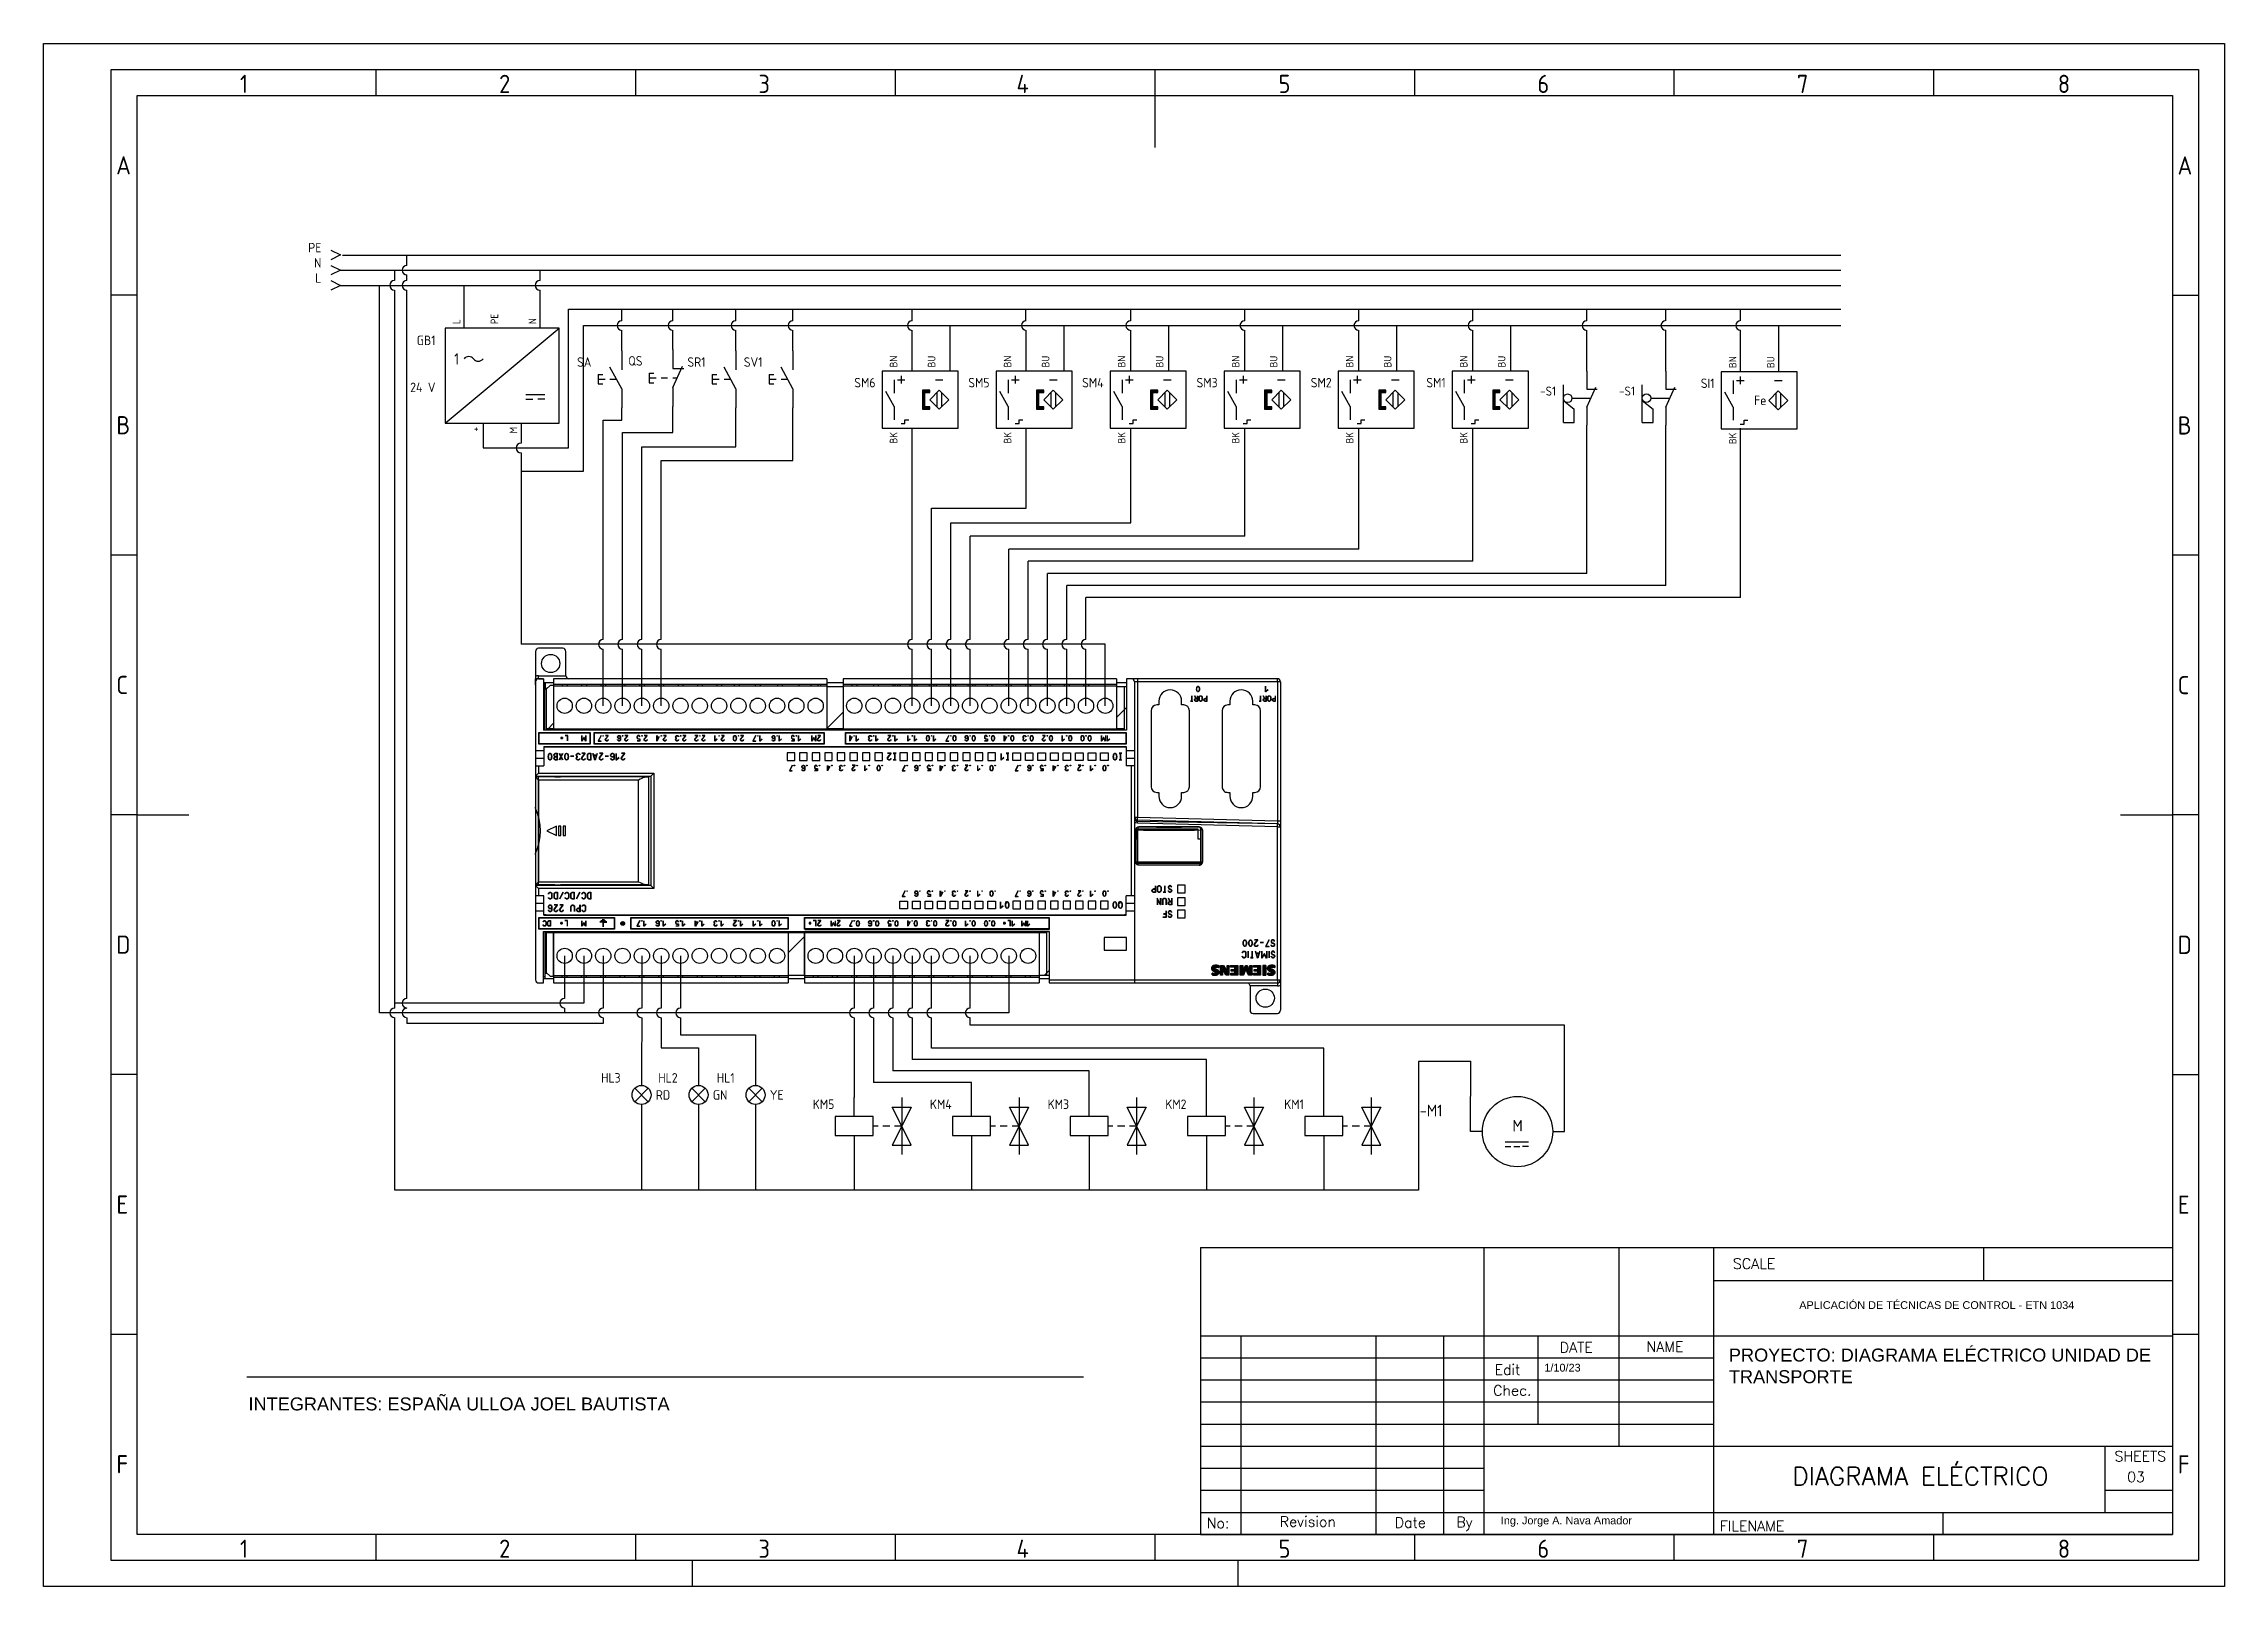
# Model space of a CAD drawing. Header units: inches. Extents: x 1238 to 1812, y 541 to 947.
import ezdxf
from ezdxf.enums import TextEntityAlignment as Align

# ---------------------------------------------------------------- set-up
doc = ezdxf.new("R2010")
doc.units = ezdxf.units.IN
doc.header["$MEASUREMENT"] = 0
for name, color, linetype in [('0007LEVEL_0', 7, 'Continuous'), ('0007LEVEL_1', 7, 'Continuous'), ('0007LEVEL_2', 7, 'Continuous'), ('025', 1, 'Continuous'), ('035', 5, 'Continuous'), ('07', 7, 'Continuous'), ('8_ALL_NOTES_BALLOONS_SYMBOLS_GT', 7, 'Continuous'), ('DESC', 150, 'Continuous'), ('MISC', 7, 'Continuous'), ('RED_2.5mm^2', 1, 'Continuous'), ('SYMS', 7, 'Continuous'), ('TAGS', 150, 'Continuous'), ('TERMS', 123, 'Continuous'), ('YEL_14_THHN', 2, 'Continuous')]:
    doc.layers.add(name, color=color, linetype=linetype)
doc.styles.add('ISO Proportional', font='isocp.shx')
doc.styles.get("Standard").update_dxf_attribs({"font": 'arial.ttf'})
doc.styles.add('WD', font='romans.shx')
doc.styles.add('WD_IEC', font='isocp2.shx', dxfattribs={"width": 0.9, "height": 4})

msp = doc.modelspace()

# ---------------------------------------------------------------- texts
at = {"attachment_point": 1}
for s, width, insert, char_height in [('APLICACIÓN DE TÉCNICAS DE CONTROL - ETN 1034', 88.3968, (1700.04, 615.78), 2.0491), ('PROYECTO: DIAGRAMA ELÉCTRICO UNIDAD DE TRANSPORTE', 112.0147, (1681.53, 603.33), 3.4151), ('1/10/23', 17.8012, (1632.98, 599.33), 2.049), ('INTEGRANTES: ESPAÑA ULLOA JOEL BAUTISTA\\P^I^I^I', 136.8861, (1292.05, 590.47), 3.4151), ('Ing. Jorge A. Nava Amador', 52.7235, (1621.52, 559.15), 2.0491)]:
    msp.add_mtext_dynamic_manual_height_columns(s, width=width, gutter_width=17.08, heights=[0], dxfattribs=dict(at, insert=insert, char_height=char_height))

# ---------------------------------------------------------------- blocks, each defined once
blk = doc.blocks.new('HA1X3Y')
blk.add_lwpolyline([(-2.5, 1.25), (0, 0), (-2.5, -1.25)])
at = {"style": 'WD_IEC'}
blk.add_attdef('DESC1', text='', height=2.5, dxfattribs=at).set_placement((-5, 0.675), align=Align.RIGHT)
at = {"style": 'WD_IEC', "flags": 1}
blk.add_attdef('X1TERM01', (0, 0), '', height=0.32, dxfattribs=at)
at = {"style": 'WD_IEC'}
blk.add_attdef('DESC2', text='', height=2.5, dxfattribs=at).set_placement((-5, -0.675), align=Align.TOP_RIGHT)
blk = doc.blocks.new('VPW1_1PH')
for p, q in [((-5, -25), (25, 0)), ((16.25, -17.5), (21.25, -17.5)), ((16.25, -18.75), (18.125, -18.75)), ((21.25, -18.75), (19.375, -18.75))]:
    blk.add_line(p, q)
blk.add_lwpolyline([(-5, 0), (-5, -25), (25, -25), (25, 0)], close=True)
for centre, start, end in [((1.25, -9.0625), 36.8698976, 143.1301024), ((3.75, -7.1875), 216.8698976, 323.1301024)]:
    blk.add_arc(centre, 1.5625, start, end)
at = {"style": 'WD_IEC'}
blk.add_text('1', height=3, dxfattribs=at).set_placement((-1.25, -8.125), align=Align.MIDDLE_RIGHT)
for tag, p in [('TERM01', (-1, 1)), ('TERM02', (9, 1)), ('TERM03', (19, 1))]:
    blk.add_attdef(tag, p, '', height=2, rotation=90, dxfattribs=at)
for tag, p in [('INST', (-7.5, 2.5)), ('LOC', (-7.5, -1)), ('TAG1', (-7.5, -4.5)), ('RATING1', (-7.5, -9)), ('XREF', (-7.5, -13)), ('DESC1', (-7.5, -16.85)), ('DESC3', (-7.5, -23.85)), ('DESC2', (-7.5, -20.35))]:
    blk.add_attdef(tag, text='', height=2.5, dxfattribs=at).set_placement(p, align=Align.RIGHT)
at = {"style": 'WD_IEC', "flags": 1}
for tag, p, height in [('X2TERM01', (0, 0), 0.32), ('X2TERM02', (10, 0), 0.32), ('X2TERM03', (20, 0), 0.32), ('MFG', (27.75, -1), 1.5), ('CAT', (27.75, -3.5), 1.5), ('ASSYCODE', (26, -21.5), 1), ('FAMILY', (26, -23), 1), ('X8TERM04', (5, -25), 0.32), ('X8TERM05', (15, -25), 0.32), ('CATDESC', (26, -24.5), 1)]:
    blk.add_attdef(tag, p, '', height=height, dxfattribs=at)
at = {"style": 'WD_IEC'}
for tag, p in [('TERM04', (4, -26)), ('TERM05', (14, -26))]:
    blk.add_attdef(tag, text='', height=2, rotation=90, dxfattribs=at).set_placement(p, align=Align.RIGHT)
blk = doc.blocks.new('VPB11')
for p, q in [((0, 7.5), (0, 2.5)), ((-6.25, 1.25), (-6.25, -1.25)), ((-6.25, 1.25), (-5, 1.25)), ((-6.25, 0), (-4.375, 0)), ((0, -2.5), (-3.125, 3.125)), ((-3.125, 0), (-1.389, 0)), ((-6.25, -1.25), (-5, -1.25)), ((0, -2.5), (0, -7.5))]:
    blk.add_line(p, q)
at = {"style": 'WD_IEC'}
for tag, p in [('INST', (-8, 10.25)), ('TAG1', (-8, 3.25)), ('LOC', (-8, 6.75)), ('DESC2', (-8, -13.85)), ('DESC1', (-8, -10.35)), ('DESC3', (-8, -17.35))]:
    blk.add_attdef(tag, text='', height=2.5, dxfattribs=at).set_placement(p, align=Align.RIGHT)
blk.add_attdef('TERM01', text='', height=2, rotation=90, dxfattribs=at).set_placement((-1, 7.5), align=Align.RIGHT)
at = {"style": 'WD_IEC', "flags": 1}
for tag, p, height in [('X2TERM01', (0, 7.5), 0.32), ('X1LINK', (0, 0), 0.32), ('CONTACT', (0.5, 4.5), 1), ('COMMON', (1.75, 3.25), 1), ('ASSYCODE', (1, -4), 1), ('FAMILY', (1, -5.5), 1), ('X8TERM02', (0, -7.5), 0.32), ('CATDESC', (1, -7), 1)]:
    blk.add_attdef(tag, p, '', height=height, dxfattribs=at)
at = {"style": 'WD_IEC', "flags": 9}
for tag, p in [('MFG', (-8.5, -0.25)), ('CAT', (-8.5, -2.75))]:
    blk.add_attdef(tag, text='', height=1.5, dxfattribs=at).set_placement(p, align=Align.RIGHT)
at = {"style": 'WD_IEC'}
blk.add_attdef('TERM02', (-1, -7.5), '', height=2, rotation=90, dxfattribs=at)
at = {"lineweight": 15, "style": 'WD_IEC'}
blk.add_attdef('XREF', text='', height=2.5, dxfattribs=at).set_placement((-8, -6.35), align=Align.RIGHT)
blk = doc.blocks.new('VPB12')
for p, q in [((0, 7.5), (0, 2.5)), ((-6.25, 1.25), (-6.25, -1.25)), ((-6.25, 1.25), (-5, 1.25)), ((-6.25, 0), (-4.38, 0)), ((-3.12, 0), (-1.39, 0)), ((0, -2.5), (2.5, 3.12)), ((0, 2.5), (2.87, 2.5)), ((0, 0), (1.11, 0)), ((-6.25, -1.25), (-5, -1.25)), ((0, -2.5), (0, -7.5))]:
    blk.add_line(p, q)
at = {"style": 'WD_IEC'}
for tag, p in [('INST', (-8, 10.25)), ('TAG1', (-8, 3.25)), ('LOC', (-8, 6.75)), ('DESC2', (-8, -13.85)), ('DESC1', (-8, -10.35)), ('DESC3', (-8, -17.35))]:
    blk.add_attdef(tag, text='', height=2.5, dxfattribs=at).set_placement(p, align=Align.RIGHT)
blk.add_attdef('TERM01', text='', height=2, rotation=90, dxfattribs=at).set_placement((-1, 7.5), align=Align.RIGHT)
at = {"style": 'WD_IEC', "flags": 1}
for tag, p, height in [('X2TERM01', (0, 7.5), 0.32), ('CONTACT', (0.5, 4.5), 1), ('X1LINK', (1.5, 0), 0.32), ('COMMON', (1.75, 3.25), 1), ('ASSYCODE', (1, -4), 1), ('FAMILY', (1, -5.5), 1), ('X8TERM02', (0, -7.5), 0.32), ('CATDESC', (1, -7), 1)]:
    blk.add_attdef(tag, p, '', height=height, dxfattribs=at)
at = {"style": 'WD_IEC', "flags": 9}
for tag, p in [('MFG', (-8.5, -0.25)), ('CAT', (-8.5, -2.75))]:
    blk.add_attdef(tag, text='', height=1.5, dxfattribs=at).set_placement(p, align=Align.RIGHT)
at = {"style": 'WD_IEC'}
blk.add_attdef('TERM02', (-1, -7.5), '', height=2, rotation=90, dxfattribs=at)
at = {"lineweight": 15, "style": 'WD_IEC'}
blk.add_attdef('XREF', text='', height=2.5, dxfattribs=at).set_placement((-8, -6.35), align=Align.RIGHT)
blk = doc.blocks.new('VPX11M3')
for p, q in [((0, 6.25), (0, 4.25)), ((-1.875, -1.75), (-4.0625, 2.1875)), ((-1.875, 5.25), (-1.875, 1.75)), ((-1, 5.25), (1, 5.25)), ((9, 5.25), (11, 5.25)), ((9.375, 1.875), (9.375, -1.875)), ((10.625, 1.875), (10.625, -1.875)), ((-1.875, -1.75), (-1.875, -5.25)), ((1, -6.25), (1, -5.25)), ((1, -5.25), (2, -5.25)), ((0, -6.25), (1, -6.25))]:
    blk.add_line(p, q)
for points in [[(-5, -7.5), (15, -7.5), (15, 7.5), (-5, 7.5)], [(6.25, 1.875), (7.5, 1.875), (7.5, 2.5), (5.625, 2.5), (5.625, -2.5), (7.5, -2.5), (7.5, -1.875), (6.25, -1.875)], [(10, 2.5), (12.5, 0), (10, -2.5), (7.5, 0)]]:
    blk.add_lwpolyline(points, close=True)
for points in [[(5.625, 2.5), (5.625, 1.875), (7.5, 2.5), (7.5, 1.875)], [(5.625, 1.875), (5.625, -1.875), (6.25, 1.875), (6.25, -1.875)], [(5.625, -1.875), (5.625, -2.5), (7.5, -1.875), (7.5, -2.5)]]:
    blk.add_solid(points)
at = {"style": 'WD_IEC'}
for tag, p in [('INST', (-6.75, 10.25)), ('TAG1', (-6.75, 3.25)), ('LOC', (-6.75, 6.75)), ('DESC1', (-6.75, -5.2)), ('DESC3', (-6.75, -12.2)), ('DESC2', (-6.75, -8.7))]:
    blk.add_attdef(tag, text='', height=2.5, dxfattribs=at).set_placement(p, align=Align.RIGHT)
for tag, p in [('TERM02', (-1, 8.5)), ('TERM03', (9, 8.5))]:
    blk.add_attdef(tag, p, '', height=2, rotation=90, dxfattribs=at)
at = {"style": 'WD_IEC', "flags": 1}
for tag, p, height in [('X2TERM02', (0, 7.5), 0.32), ('X2TERM03', (10, 7.5), 0.32), ('MFG', (17.75, 6.5), 1.5), ('CAT', (17.75, 4), 1.5), ('ASSYCODE', (16, -4), 1), ('FAMILY', (16, -5.5), 1), ('X8TERM01', (0, -7.5), 0.32), ('CATDESC', (16, -7), 1)]:
    blk.add_attdef(tag, p, '', height=height, dxfattribs=at)
at = {"lineweight": 15, "style": 'WD_IEC'}
for tag, p in [('XREF', (-6.75, -1.35)), ('WDTAGALT', (-6.75, -15.125))]:
    blk.add_attdef(tag, text='', height=2.5, dxfattribs=at).set_placement(p, align=Align.RIGHT)
at = {"style": 'WD_IEC'}
blk.add_attdef('TERM01', text='', height=2, rotation=90, dxfattribs=at).set_placement((-1, -8.5), align=Align.RIGHT)
blk = doc.blocks.new('VLS12C')
for p, q in [((0, 7.5), (0, 2.5)), ((-4.14, 0), (1.11, 0)), ((0, -2.5), (2.5, 3.12)), ((0, 2.5), (2.87, 2.5)), ((0, -2.5), (0, -7.5))]:
    blk.add_line(p, q)
at = {"linetype": 'Continuous'}
for p, q in [((-6.54, -6.75), (-6.54, 3.75)), ((-6.54, -0.6), (-3.54, -3)), ((-3.54, -6.75), (-3.54, -3)), ((-6.54, -6.75), (-3.54, -6.75))]:
    blk.add_line(p, q, dxfattribs=at)
blk.add_circle((-5.34, 0), 1.2, dxfattribs=at)
at = {"style": 'WD_IEC'}
for tag, p in [('INST', (-8.55, 6.75)), ('LOC', (-8.55, 3.75)), ('TAG1', (-8.55, 0.75)), ('DESC1', (-8.55, -6.75)), ('XREF', (-8.55, -3.75)), ('DESC3', (-8.55, -12.75)), ('DESC2', (-8.55, -9.75))]:
    blk.add_attdef(tag, text='', height=2.5, dxfattribs=at).set_placement(p, align=Align.RIGHT)
blk.add_attdef('TERM01', text='', height=2, rotation=90, dxfattribs=at).set_placement((-1, 7.5), align=Align.RIGHT)
at = {"style": 'WD_IEC', "flags": 1}
for tag, p, height in [('X2TERM01', (0, 7.5), 0.32), ('MFG', (2.75, 6.5), 1.5), ('X1LINK', (2, 0), 0.32), ('CAT', (2.75, 4), 1.5), ('ASSYCODE', (1, -4), 1), ('FAMILY', (1, -5.5), 1), ('CATDESC', (1, -7), 1), ('CONTACT', (1.05, -1.35), 1), ('COMMON', (2.3, -2.6), 1), ('X8TERM02', (0, -7.5), 0.32)]:
    blk.add_attdef(tag, p, '', height=height, dxfattribs=at)
at = {"style": 'WD_IEC'}
blk.add_attdef('TERM02', (-1, -7.5), '', height=2, rotation=90, dxfattribs=at)
at = {"lineweight": 15, "style": 'WD_IEC'}
blk.add_attdef('WDTAGALT', text='', height=2.5, dxfattribs=at).set_placement((-8.55, -15.75), align=Align.RIGHT)
blk = doc.blocks.new('VLT1R')
for p, q in [((0, 7.5), (0, 2.5)), ((-1.77, -1.77), (1.77, 1.77)), ((1.77, -1.77), (-1.77, 1.77)), ((0, -2.5), (0, -7.5))]:
    blk.add_line(p, q)
blk.add_circle((0, 0), 2.5)
at = {"style": 'WD_IEC'}
for tag, p in [('INST', (-5.5, 10.25)), ('TAG1', (-5.5, 3.25)), ('LOC', (-5.5, 6.75)), ('DESC1', (-5.5, -6.35)), ('DESC3', (-5.5, -13.35)), ('DESC2', (-5.5, -9.85))]:
    blk.add_attdef(tag, text='', height=2.5, dxfattribs=at).set_placement(p, align=Align.RIGHT)
blk.add_attdef('TERM01', text='', height=2, rotation=90, dxfattribs=at).set_placement((-1, 7.5), align=Align.RIGHT)
at = {"style": 'WD_IEC', "flags": 1}
for tag, p, height in [('X2TERM01', (0, 7.5), 0.32), ('X4LINK', (-3, 0), 0.32), ('X1LINK', (3, 0), 0.32), ('ASSYCODE', (1, -4), 1), ('FAMILY', (1, -5.5), 1), ('X8TERM02', (0, -7.5), 0.32), ('CATDESC', (1, -7), 1)]:
    blk.add_attdef(tag, p, '', height=height, dxfattribs=at)
at = {"style": 'WD_IEC', "flags": 9}
for tag, p in [('MFG', (-6, -0.25)), ('CAT', (-6, -2.75))]:
    blk.add_attdef(tag, text='', height=1.5, dxfattribs=at).set_placement(p, align=Align.RIGHT)
at = {"style": 'WD_IEC'}
blk.add_attdef('TERM02', (-1, -7.5), '', height=2, rotation=90, dxfattribs=at)
at = {"lineweight": 13, "style": 'WD_IEC'}
blk.add_attdef('COLOR', text='', height=2.5, dxfattribs=at).set_placement((3.75, 0), align=Align.MIDDLE_LEFT)
at = {"lineweight": 15, "style": 'WD_IEC'}
for tag, p in [('XREF', (-5.5, -18)), ('WDTAGALT', (-5.5, -22))]:
    blk.add_attdef(tag, text='', height=2.5, dxfattribs=at).set_placement(p, align=Align.RIGHT)
blk = doc.blocks.new('VLT1G')
for p, q in [((0, 7.5), (0, 2.5)), ((-1.77, -1.77), (1.77, 1.77)), ((1.77, -1.77), (-1.77, 1.77)), ((0, -2.5), (0, -7.5))]:
    blk.add_line(p, q)
blk.add_circle((0, 0), 2.5)
at = {"style": 'WD_IEC'}
for tag, p in [('INST', (-5.5, 10.25)), ('TAG1', (-5.5, 3.25)), ('LOC', (-5.5, 6.75)), ('DESC1', (-5.5, -6.35)), ('DESC3', (-5.5, -13.35)), ('DESC2', (-5.5, -9.85))]:
    blk.add_attdef(tag, text='', height=2.5, dxfattribs=at).set_placement(p, align=Align.RIGHT)
blk.add_attdef('TERM01', text='', height=2, rotation=90, dxfattribs=at).set_placement((-1, 7.5), align=Align.RIGHT)
at = {"style": 'WD_IEC', "flags": 1}
for tag, p, height in [('X2TERM01', (0, 7.5), 0.32), ('X4LINK', (-3, 0), 0.32), ('X1LINK', (3, 0), 0.32), ('ASSYCODE', (1, -4), 1), ('FAMILY', (1, -5.5), 1), ('X8TERM02', (0, -7.5), 0.32), ('CATDESC', (1, -7), 1)]:
    blk.add_attdef(tag, p, '', height=height, dxfattribs=at)
at = {"style": 'WD_IEC', "flags": 9}
for tag, p in [('MFG', (-6, -0.25)), ('CAT', (-6, -2.75))]:
    blk.add_attdef(tag, text='', height=1.5, dxfattribs=at).set_placement(p, align=Align.RIGHT)
at = {"style": 'WD_IEC'}
blk.add_attdef('TERM02', (-1, -7.5), '', height=2, rotation=90, dxfattribs=at)
at = {"lineweight": 13, "style": 'WD_IEC'}
blk.add_attdef('COLOR', text='', height=2.5, dxfattribs=at).set_placement((3.75, 0), align=Align.MIDDLE_LEFT)
at = {"lineweight": 15, "style": 'WD_IEC'}
for tag, p in [('XREF', (-5.5, -18)), ('WDTAGALT', (-5.5, -21))]:
    blk.add_attdef(tag, text='', height=2.5, dxfattribs=at).set_placement(p, align=Align.RIGHT)
blk = doc.blocks.new('VLT1Y')
for p, q in [((0, 7.5), (0, 2.5)), ((-1.77, -1.77), (1.77, 1.77)), ((1.77, -1.77), (-1.77, 1.77)), ((0, -2.5), (0, -7.5))]:
    blk.add_line(p, q)
blk.add_circle((0, 0), 2.5)
at = {"style": 'WD_IEC'}
for tag, p in [('INST', (-5.5, 10.25)), ('TAG1', (-5.5, 3.25)), ('LOC', (-5.5, 6.75)), ('DESC1', (-5.5, -6.35)), ('DESC3', (-5.5, -13.35)), ('DESC2', (-5.5, -9.85))]:
    blk.add_attdef(tag, text='', height=2.5, dxfattribs=at).set_placement(p, align=Align.RIGHT)
blk.add_attdef('TERM01', text='', height=2, rotation=90, dxfattribs=at).set_placement((-1, 7.5), align=Align.RIGHT)
at = {"style": 'WD_IEC', "flags": 1}
for tag, p, height in [('X2TERM01', (0, 7.5), 0.32), ('X4LINK', (-3, 0), 0.32), ('X1LINK', (3, 0), 0.32), ('ASSYCODE', (1, -4), 1), ('FAMILY', (1, -5.5), 1), ('X8TERM02', (0, -7.5), 0.32), ('CATDESC', (1, -7), 1)]:
    blk.add_attdef(tag, p, '', height=height, dxfattribs=at)
at = {"style": 'WD_IEC', "flags": 9}
for tag, p in [('MFG', (-6, -0.25)), ('CAT', (-6, -2.75))]:
    blk.add_attdef(tag, text='', height=1.5, dxfattribs=at).set_placement(p, align=Align.RIGHT)
at = {"style": 'WD_IEC'}
blk.add_attdef('TERM02', (-1, -7.5), '', height=2, rotation=90, dxfattribs=at)
at = {"lineweight": 13, "style": 'WD_IEC'}
blk.add_attdef('COLOR', text='', height=2.5, dxfattribs=at).set_placement((3.75, 0), align=Align.MIDDLE_LEFT)
at = {"lineweight": 15, "style": 'WD_IEC'}
for tag, p in [('XREF', (-5.5, -18)), ('WDTAGALT', (-5.5, -21.5))]:
    blk.add_attdef(tag, text='', height=2.5, dxfattribs=at).set_placement(p, align=Align.RIGHT)
blk = doc.blocks.new('VPX11IN3')
for p, q in [((0, 6.25), (0, 4.25)), ((-1.875, -1.75), (-4.0625, 2.1875)), ((-1.875, 5.25), (-1.875, 1.75)), ((-1, 5.25), (1, 5.25)), ((9, 5.25), (11, 5.25)), ((9.375, 1.875), (9.375, -1.875)), ((10.625, 1.875), (10.625, -1.875)), ((-1.875, -1.75), (-1.875, -5.25)), ((1, -6.25), (1, -5.25)), ((1, -5.25), (2, -5.25)), ((0, -6.25), (1, -6.25))]:
    blk.add_line(p, q)
for points in [[(-5, -7.5), (15, -7.5), (15, 7.5), (-5, 7.5)], [(10, 2.5), (12.5, 0), (10, -2.5), (7.5, 0)]]:
    blk.add_lwpolyline(points, close=True)
at = {"style": 'WD_IEC'}
blk.add_text('Fe', height=2.5, dxfattribs=at).set_placement((6.875, 0), align=Align.MIDDLE_RIGHT)
for tag, p in [('INST', (-6.75, 10.25)), ('TAG1', (-6.75, 3.25)), ('LOC', (-6.75, 6.75)), ('DESC1', (-6.75, -5.2)), ('DESC3', (-6.75, -12.2)), ('DESC2', (-6.75, -8.7)), ('WDTAGALT', (-6.25, -15.125))]:
    blk.add_attdef(tag, text='', height=2.5, dxfattribs=at).set_placement(p, align=Align.RIGHT)
for tag, p in [('TERM02', (-1, 8.5)), ('TERM03', (9, 8.5))]:
    blk.add_attdef(tag, p, '', height=2, rotation=90, dxfattribs=at)
at = {"style": 'WD_IEC', "flags": 1}
for tag, p, height in [('X2TERM02', (0, 7.5), 0.32), ('X2TERM03', (10, 7.5), 0.32), ('MFG', (17.75, 6.5), 1.5), ('CAT', (17.75, 4), 1.5), ('ASSYCODE', (16, -4), 1), ('FAMILY', (16, -5.5), 1), ('X8TERM01', (0, -7.5), 0.32), ('CATDESC', (16, -7), 1)]:
    blk.add_attdef(tag, p, '', height=height, dxfattribs=at)
at = {"lineweight": 15, "style": 'WD_IEC'}
blk.add_attdef('XREF', text='', height=2.5, dxfattribs=at).set_placement((-6.75, -1.35), align=Align.RIGHT)
at = {"style": 'WD_IEC'}
blk.add_attdef('TERM01', text='', height=2, rotation=90, dxfattribs=at).set_placement((-1, -8.5), align=Align.RIGHT)
blk = doc.blocks.new('VMO1M6')
for p, q in [((-10.02, 0), (-10, 15)), ((10, 0), (10, 15)), ((-7.5, 0), (-10.02, 0)), ((7.5, 0), (10, 0)), ((-2.66, -2.16), (2.34, -2.16)), ((-2.66, -3.16), (-1.41, -3.16)), ((-0.81, -3.16), (0.49, -3.16)), ((2.34, -3.16), (1.09, -3.16))]:
    blk.add_line(p, q)
blk.add_circle((0, 0), 7.5)
at = {"style": 'WD_IEC'}
for tag, p in [('TERM01', (-10.52, 14.94)), ('TERM02', (9.48, 14.94))]:
    blk.add_attdef(tag, text='', height=2, rotation=90, dxfattribs=at).set_placement(p, align=Align.RIGHT)
at = {"style": 'WD_IEC', "flags": 1}
for tag, p, height in [('X2TERM01', (-10, 15), 0.32), ('X2TERM02', (10, 15), 0.32), ('MFG', (10.83, 2.04), 1.5), ('CAT', (10.83, -0.02), 1.5), ('ASSYCODE', (10.72, -6.29), 1), ('FAMILY', (10.72, -7.79), 1), ('CATDESC', (10.72, -9.29), 1)]:
    blk.add_attdef(tag, p, '', height=height, dxfattribs=at)
at = {"style": 'WD_IEC'}
for tag, p in [('INST', (-16.04, 9.25)), ('TAG1', (-16.04, 3.25)), ('LOC', (-16.04, 6.25)), ('RATING1', (-16.04, -0.8)), ('DESC2', (-16.04, -11.1)), ('DESC1', (-16.04, -8.1)), ('DESC3', (-16.04, -14.1))]:
    blk.add_attdef(tag, text='', height=2.5, dxfattribs=at).set_placement(p, align=Align.RIGHT)
blk.add_attdef('M', text='', height=2.5, dxfattribs=at).set_placement((0.02, 0.02), align=Align.CENTER)
at = {"lineweight": 15, "style": 'WD_IEC'}
blk.add_attdef('XREF', text='', height=2.5, dxfattribs=at).set_placement((-16.04, -5.1), align=Align.RIGHT)
at = {"style": 'WD_IEC', "width": 0.9}
blk.add_attdef('WDTAGALT', text='', height=2.5, dxfattribs=at).set_placement((-16.04, -17.1), align=Align.RIGHT)
blk = doc.blocks.new('VSV1')
for p, q in [((0, 2.5), (0, 7.5)), ((12.5, 7.5), (12.5, -7.5)), ((6.25, 0), (5, 0)), ((9.38, 0), (7.5, 0)), ((12.5, 0), (10, 5)), ((10, 5), (15, 5)), ((12.5, 0), (10, -5)), ((12.5, 0), (10.62, 0)), ((15, 5), (12.5, 0)), ((15, -5), (12.5, 0)), ((0, -2.5), (0, -7.5)), ((10, -5), (15, -5))]:
    blk.add_line(p, q)
blk.add_lwpolyline([(-5, 2.5), (-5, -2.5), (5, -2.5), (5, 2.5)], close=True)
at = {"style": 'WD_IEC'}
for tag, p in [('INST', (-5.25, 11.5)), ('TAG1', (-5.25, 4.5)), ('LOC', (-5.25, 8)), ('DESC1', (-5.25, -6.85)), ('DESC3', (-5.25, -13.85)), ('DESC2', (-5.25, -10.35))]:
    blk.add_attdef(tag, text='', height=2.5, dxfattribs=at).set_placement(p, align=Align.RIGHT)
blk.add_attdef('TERM01', text='', height=2, rotation=90, dxfattribs=at).set_placement((-1, 7.5), align=Align.RIGHT)
at = {"style": 'WD_IEC', "flags": 1}
for tag, p, height in [('X2TERM01', (0, 7.5), 0.32), ('X4LINK', (-5, 0), 0.32), ('X1LINK', (12.5, 0), 0.32), ('ASSYCODE', (1, -4), 1), ('FAMILY', (1, -5.5), 1), ('X8TERM02', (0, -7.5), 0.32), ('CATDESC', (1, -7), 1)]:
    blk.add_attdef(tag, p, '', height=height, dxfattribs=at)
at = {"style": 'WD_IEC', "flags": 9}
for tag, p in [('MFG', (-6, 1)), ('CAT', (-6, -1.5))]:
    blk.add_attdef(tag, text='', height=1.5, dxfattribs=at).set_placement(p, align=Align.RIGHT)
at = {"style": 'WD_IEC'}
blk.add_attdef('TERM02', (-1, -7.5), '', height=2, rotation=90, dxfattribs=at)
at = {"lineweight": 9, "style": 'WD_IEC'}
for tag, p in [('NO', (-5.5, -16.5)), ('NC', (-5.5, -20))]:
    blk.add_attdef(tag, text='', height=2.5, dxfattribs=at).set_placement(p, align=Align.TOP_RIGHT)
for tag, p in [('XREFNO', (-4, -16.5)), ('XREFNC', (-4, -20)), ('WDTAGALT', (-3.88, -23.13))]:
    blk.add_attdef(tag, text='', height=2.5, dxfattribs=at).set_placement(p, align=Align.TOP_LEFT)
blk = doc.blocks.new('IEC_border_a3')
at = {"layer": '035'}
for p, q in [((64, 292), (64, 287)), ((114, 292), (114, 287)), ((164, 292), (164, 287)), ((214, 292), (214, 287)), ((264, 292), (264, 287)), ((314, 292), (314, 287)), ((364, 292), (364, 287)), ((17.97, 248.58), (12.98, 248.58)), ((414.97, 248.54), (409.98, 248.54)), ((17.98, 198.54), (13, 198.54)), ((414.98, 198.5), (410, 198.5)), ((17.98, 148.54), (13, 148.54)), ((414.98, 148.5), (410, 148.5)), ((17.98, 98.54), (13, 98.54)), ((414.98, 98.5), (410, 98.5)), ((18, 48.5), (13.02, 48.5)), ((415, 48.46), (410.02, 48.46)), ((64, 10), (64, 5)), ((114, 10), (114, 5)), ((164, 10), (164, 5)), ((214, 10), (214, 5)), ((264, 10), (264, 5)), ((314, 10), (314, 5)), ((364, 10), (364, 5)), ((125, 0), (125, 5)), ((230, 5), (230, 0))]:
    blk.add_line(p, q, dxfattribs=at)
for points in [[(0, 297), (420, 297), (420, 0), (0, 0)], [(18, 287), (410, 287), (410, 10), (18, 10)]]:
    blk.add_lwpolyline(points, close=True, dxfattribs=at)
at = {"layer": '07'}
for p, q in [((214, 287), (214, 277)), ((18, 148.5), (28, 148.5)), ((400, 148.5), (410, 148.5))]:
    blk.add_line(p, q, dxfattribs=at)
blk.add_lwpolyline([(13, 292), (415, 292), (415, 5), (13, 5)], close=True, dxfattribs=at)
at = {"layer": '035', "style": 'ISO Proportional'}
for s, p in [('1', (37.81, 287.5)), ('2', (87.73, 287.5)), ('3', (137.68, 287.5)), ('4', (187.38, 287.5)), ('5', (237.84, 287.5)), ('6', (287.69, 287.5)), ('7', (337.67, 287.5)), ('8', (387.92, 287.5)), ('A', (13.98, 271.83)), ('A', (410.98, 271.79)), ('B', (14, 221.79)), ('B', (411, 221.75)), ('C', (14, 171.79)), ('C', (411, 171.75)), ('D', (14, 121.79)), ('D', (411, 121.75)), ('E', (14.02, 71.75)), ('E', (411.02, 71.72)), ('F', (14.02, 21.75)), ('F', (411.02, 21.72)), ('1', (37.81, 5.5)), ('2', (87.73, 5.5)), ('3', (137.68, 5.5)), ('4', (187.38, 5.5)), ('5', (237.84, 5.5)), ('6', (287.69, 5.5)), ('7', (337.67, 5.5)), ('8', (387.92, 5.5))]:
    blk.add_text(s, height=3.5, dxfattribs=at).set_placement(p)
blk = doc.blocks.new('IEC_tblock_a3')
at = {"layer": '035'}
for p, q in [((-106.6, 55.25), (-106.6, 17)), ((-36.4, 55.25), (-36.4, 48.88)), ((-88.4, 48.88), (0, 48.88)), ((-179.4, 38.25), (-179.4, 0)), ((-153.4, 38.25), (-153.4, 0)), ((-140.4, 38.25), (-140.4, 0)), ((-122.2, 38.25), (-122.2, 21.25)), ((-187.2, 34), (-88.4, 34)), ((-187.2, 29.75), (-88.4, 29.75)), ((-187.2, 25.5), (-88.4, 25.5)), ((-187.2, 21.25), (-88.4, 21.25)), ((-187.2, 17), (-132.6, 17)), ((-187.2, 12.75), (-132.6, 12.75)), ((-187.2, 8.5), (-132.6, 8.5)), ((-13, 8.5), (0, 8.5)), ((-187.2, 4.25), (0, 4.25)), ((-44.2, 4.25), (-44.2, 0))]:
    blk.add_line(p, q, dxfattribs=at)
at = {"layer": '07'}
for p, q in [((-187.2, 55.25), (-187.2, 0)), ((-187.2, 55.25), (0, 55.25)), ((-132.6, 55.25), (-132.6, 0)), ((-88.4, 55.25), (-88.4, 0)), ((0, 55.25), (0, 0)), ((-187.2, 38.25), (0, 38.25)), ((-132.6, 17), (0, 17)), ((-13, 17), (-13, 4.25)), ((-187.2, 0), (0, 0))]:
    blk.add_line(p, q, dxfattribs=at)
at = {"style": 'WD'}
for tag, p in [('SCALE', (-69.88, 51.07)), ('SH', (-8.74, 10.06)), ('FILENAME', (-68.15, 0.8))]:
    blk.add_attdef(tag, p, '', height=2, dxfattribs=at)
for tag, height, p in [('PROJDESC', 5, (-45.9, 29.2)), ('EDDATE', 2, (-114.97, 30.8)), ('EDBY', 2, (-98.02, 30.86)), ('CKDATE', 2, (-114.85, 26.58)), ('CKBY', 2, (-97.88, 26.3)), ('DWGDESC', 5, (-44.85, 19.72)), ('DWGNO', 3.5, (-48.54, 9.46))]:
    blk.add_attdef(tag, text='', height=height, dxfattribs=at).set_placement(p, align=Align.CENTER)
at = {"style": 'WD', "flags": 1}
blk.add_attdef('WD_TB', (-120.95, 11.91), '', height=2, dxfattribs=at)
at = {"layer": '025', "style": 'WD'}
for s, p in [('SCALE', (-80.57, 51.13)), ('NAME', (-97.74, 35.14)), ('No:', (-183.81, 1.19)), ('Revision', (-166.53, 1.47)), ('Date', (-146.79, 1.28)), ('By', (-136.33, 1.37))]:
    blk.add_text(s, height=2, dxfattribs=at).set_placement(p, align=Align.CENTER)
for s, p in [('DATE', (-118, 35)), ('Edit', (-130.55, 30.72)), ('Chec.', (-130.82, 26.72)), ('SHEETS', (-11.17, 14.05)), ('FILENAME', (-87.18, 0.61))]:
    blk.add_text(s, height=2, dxfattribs=at).set_placement(p)

# ---------------------------------------------------------------- linework, layer by layer
at = {"color": 7, "linetype": 'Continuous'}
for p, q in [((1367.55, 778.68), (1367.55, 700.28)), ((1368.35, 779.48), (1369.65, 779.48)), ((1369.65, 779.48), (1369.65, 765.98)), ((1523.05, 779.48), (1523.05, 765.98)), ((1562.75, 779.48), (1523.05, 779.48)), ((1525.15, 778.68), (1525.15, 700.28)), ((1563.55, 778.68), (1563.55, 700.28)), ((1529.5, 771.08), (1529.5, 751.08)), ((1531.55, 772.58), (1531, 772.58)), ((1531.55, 773.58), (1531.55, 772.58)), ((1537.55, 772.58), (1537.55, 773.58)), ((1538.1, 772.58), (1537.55, 772.58)), ((1539.6, 751.08), (1539.6, 771.08)), ((1548.2, 771.08), (1548.2, 751.08)), ((1550.25, 772.58), (1549.7, 772.58)), ((1550.25, 773.58), (1550.25, 772.58)), ((1556.25, 772.58), (1556.25, 773.58)), ((1556.8, 772.58), (1556.25, 772.58)), ((1558.3, 751.08), (1558.3, 771.08)), ((1368.45, 765.38), (1381.97, 765.38)), ((1368.55, 765.28), (1381.87, 765.28)), ((1523.05, 765.98), (1369.65, 765.98)), ((1381.87, 765.28), (1381.87, 762.38)), ((1381.97, 765.38), (1381.97, 762.28)), ((1382.97, 762.28), (1382.97, 765.38)), ((1383.07, 762.38), (1383.07, 765.28)), ((1367.55, 760.57), (1369.75, 760.57)), ((1367.55, 758.55), (1369.75, 758.55)), ((1369.75, 761.67), (1369.75, 761.61)), ((1369.75, 761.67), (1522.95, 761.67)), ((1369.75, 761.58), (1369.75, 756.58)), ((1369.75, 761.58), (1522.95, 761.58)), ((1378.3, 759.48), (1378.34, 759.62)), ((1378.3, 759.35), (1378.3, 759.48)), ((1378.34, 759.17), (1378.3, 759.35)), ((1378.3, 758.63), (1378.34, 758.81)), ((1378.3, 758.49), (1378.3, 758.63)), ((1378.34, 758.36), (1378.3, 758.49)), ((1378.34, 759.62), (1378.43, 759.75)), ((1378.43, 759.03), (1378.34, 759.17)), ((1378.34, 758.81), (1378.43, 758.94)), ((1378.43, 758.22), (1378.34, 758.36)), ((1378.39, 759.44), (1378.43, 759.57)), ((1378.39, 759.35), (1378.39, 759.44)), ((1378.43, 759.17), (1378.39, 759.35)), ((1378.39, 758.63), (1378.43, 758.81)), ((1378.39, 758.54), (1378.39, 758.63)), ((1378.43, 758.4), (1378.39, 758.54)), ((1378.43, 759.75), (1378.57, 759.84)), ((1378.43, 759.57), (1378.48, 759.66)), ((1378.48, 759.08), (1378.43, 759.17)), ((1378.48, 758.99), (1378.43, 759.03)), ((1378.43, 758.94), (1378.48, 758.99)), ((1378.43, 758.81), (1378.48, 758.9)), ((1378.48, 758.31), (1378.43, 758.4)), ((1378.57, 758.13), (1378.43, 758.22)), ((1378.48, 759.66), (1378.52, 759.71)), ((1378.57, 759.03), (1378.48, 759.08)), ((1378.48, 758.99), (1378.52, 758.99)), ((1378.48, 758.9), (1378.57, 758.94)), ((1378.52, 758.27), (1378.48, 758.31)), ((1378.52, 759.71), (1378.61, 759.75)), ((1378.61, 758.22), (1378.52, 758.27)), ((1378.57, 759.84), (1378.7, 759.89)), ((1378.66, 759.03), (1378.57, 759.03)), ((1378.57, 758.94), (1378.66, 758.94)), ((1378.61, 758.09), (1378.57, 758.13)), ((1378.61, 759.75), (1378.75, 759.8)), ((1378.75, 758.18), (1378.61, 758.22)), ((1378.84, 758.09), (1378.61, 758.09)), ((1378.7, 759.89), (1378.84, 759.89)), ((1378.75, 759.8), (1378.79, 759.8)), ((1378.79, 758.18), (1378.75, 758.18)), ((1378.79, 759.8), (1378.93, 759.75)), ((1378.93, 758.22), (1378.79, 758.18)), ((1378.84, 759.89), (1378.97, 759.84)), ((1378.97, 758.13), (1378.84, 758.09)), ((1378.93, 759.75), (1379.02, 759.71)), ((1379.02, 758.27), (1378.93, 758.22)), ((1378.97, 759.84), (1379.11, 759.75)), ((1379.11, 758.22), (1378.97, 758.13)), ((1379.02, 759.71), (1379.06, 759.66)), ((1379.06, 758.31), (1379.02, 758.27)), ((1379.06, 759.66), (1379.11, 759.57)), ((1379.11, 758.4), (1379.06, 758.31)), ((1379.11, 759.75), (1379.2, 759.62)), ((1379.11, 759.57), (1379.15, 759.44)), ((1379.15, 758.54), (1379.11, 758.4)), ((1379.2, 758.36), (1379.11, 758.22)), ((1379.2, 759.62), (1379.24, 759.48)), ((1379.24, 758.49), (1379.2, 758.36)), ((1379.24, 759.48), (1379.24, 759.44)), ((1379.24, 758.54), (1379.24, 758.49)), ((1443.55, 762.28), (1382.97, 762.28)), ((1443.45, 762.38), (1383.07, 762.38)), ((1433.75, 759.98), (1433.75, 757.98)), ((1435.75, 759.98), (1433.75, 759.98)), ((1433.75, 757.98), (1435.75, 757.98)), ((1435.75, 757.98), (1435.75, 759.98)), ((1437.05, 759.98), (1437.05, 757.98)), ((1439.05, 759.98), (1437.05, 759.98)), ((1437.05, 757.98), (1439.05, 757.98)), ((1439.05, 757.98), (1439.05, 759.98)), ((1440.35, 759.98), (1440.35, 757.98)), ((1442.35, 759.98), (1440.35, 759.98)), ((1440.35, 757.98), (1442.35, 757.98)), ((1442.35, 757.98), (1442.35, 759.98)), ((1443.65, 759.98), (1443.65, 757.98)), ((1445.65, 759.98), (1443.65, 759.98)), ((1443.65, 757.98), (1445.65, 757.98)), ((1445.65, 757.98), (1445.65, 759.98)), ((1446.95, 759.98), (1446.95, 757.98)), ((1448.95, 759.98), (1446.95, 759.98)), ((1446.95, 757.98), (1448.95, 757.98)), ((1448.95, 757.98), (1448.95, 759.98)), ((1450.25, 759.98), (1450.25, 757.98)), ((1452.25, 759.98), (1450.25, 759.98)), ((1450.25, 757.98), (1452.25, 757.98)), ((1452.25, 757.98), (1452.25, 759.98)), ((1453.55, 759.98), (1453.55, 757.98)), ((1455.55, 759.98), (1453.55, 759.98)), ((1453.55, 757.98), (1455.55, 757.98)), ((1455.55, 757.98), (1455.55, 759.98)), ((1456.85, 759.98), (1456.85, 757.98)), ((1458.85, 759.98), (1456.85, 759.98)), ((1456.85, 757.98), (1458.85, 757.98)), ((1458.85, 757.98), (1458.85, 759.98)), ((1463.45, 759.98), (1463.45, 757.98)), ((1465.45, 759.98), (1463.45, 759.98)), ((1463.45, 757.98), (1465.45, 757.98)), ((1465.45, 757.98), (1465.45, 759.98)), ((1466.75, 759.98), (1466.75, 757.98)), ((1468.75, 759.98), (1466.75, 759.98)), ((1466.75, 757.98), (1468.75, 757.98)), ((1468.75, 757.98), (1468.75, 759.98)), ((1470.05, 759.98), (1470.05, 757.98)), ((1472.05, 759.98), (1470.05, 759.98)), ((1470.05, 757.98), (1472.05, 757.98)), ((1472.05, 757.98), (1472.05, 759.98)), ((1473.35, 759.98), (1473.35, 757.98)), ((1475.35, 759.98), (1473.35, 759.98)), ((1473.35, 757.98), (1475.35, 757.98)), ((1475.35, 757.98), (1475.35, 759.98)), ((1476.65, 759.98), (1476.65, 757.98)), ((1478.65, 759.98), (1476.65, 759.98)), ((1476.65, 757.98), (1478.65, 757.98)), ((1478.65, 757.98), (1478.65, 759.98)), ((1479.95, 759.98), (1479.95, 757.98)), ((1481.95, 759.98), (1479.95, 759.98)), ((1479.95, 757.98), (1481.95, 757.98)), ((1481.95, 757.98), (1481.95, 759.98)), ((1483.25, 759.98), (1483.25, 757.98)), ((1485.25, 759.98), (1483.25, 759.98)), ((1483.25, 757.98), (1485.25, 757.98)), ((1485.25, 757.98), (1485.25, 759.98)), ((1486.55, 759.98), (1486.55, 757.98)), ((1488.55, 759.98), (1486.55, 759.98)), ((1486.55, 757.98), (1488.55, 757.98)), ((1488.55, 757.98), (1488.55, 759.98)), ((1493.15, 757.98), (1493.15, 759.98)), ((1493.15, 759.98), (1495.15, 759.98)), ((1495.15, 757.98), (1493.15, 757.98)), ((1495.15, 759.98), (1495.15, 757.98)), ((1496.45, 757.98), (1496.45, 759.98)), ((1496.45, 759.98), (1498.45, 759.98)), ((1498.45, 757.98), (1496.45, 757.98)), ((1498.45, 759.98), (1498.45, 757.98)), ((1499.75, 757.98), (1499.75, 759.98)), ((1499.75, 759.98), (1501.75, 759.98)), ((1501.75, 757.98), (1499.75, 757.98)), ((1501.75, 759.98), (1501.75, 757.98)), ((1503.05, 757.98), (1503.05, 759.98)), ((1503.05, 759.98), (1505.05, 759.98)), ((1505.05, 757.98), (1503.05, 757.98)), ((1505.05, 759.98), (1505.05, 757.98)), ((1506.35, 757.98), (1506.35, 759.98)), ((1506.35, 759.98), (1508.35, 759.98)), ((1508.35, 757.98), (1506.35, 757.98)), ((1508.35, 759.98), (1508.35, 757.98)), ((1509.65, 757.98), (1509.65, 759.98)), ((1509.65, 759.98), (1511.65, 759.98)), ((1511.65, 757.98), (1509.65, 757.98)), ((1511.65, 759.98), (1511.65, 757.98)), ((1512.95, 757.98), (1512.95, 759.98)), ((1512.95, 759.98), (1514.95, 759.98)), ((1514.95, 757.98), (1512.95, 757.98)), ((1514.95, 759.98), (1514.95, 757.98)), ((1516.25, 757.98), (1516.25, 759.98)), ((1516.25, 759.98), (1518.25, 759.98)), ((1518.25, 757.98), (1516.25, 757.98)), ((1518.25, 759.98), (1518.25, 757.98)), ((1522.95, 761.67), (1522.95, 761.61)), ((1522.95, 761.58), (1522.95, 756.58)), ((1522.95, 760.57), (1525.15, 760.57)), ((1522.95, 758.55), (1525.15, 758.55)), ((1367.55, 756.58), (1369.75, 756.58)), ((1367.55, 753.88), (1397.9, 753.88)), ((1368.35, 725.08), (1368.35, 753.88)), ((1397.9, 753.88), (1397.9, 725.08)), ((1525.15, 756.58), (1522.95, 756.58)), ((1531, 749.58), (1531.55, 749.58)), ((1531.55, 749.58), (1531.55, 748.58)), ((1537.55, 748.58), (1537.55, 749.58)), ((1537.55, 749.58), (1538.1, 749.58)), ((1549.7, 749.58), (1550.25, 749.58)), ((1550.25, 749.58), (1550.25, 748.58)), ((1556.25, 748.58), (1556.25, 749.58)), ((1556.25, 749.58), (1556.8, 749.58)), ((1562.76, 741.32), (1525.93, 741.96)), ((1525.15, 737.38), (1525.9, 737.38)), ((1525.9, 737.38), (1525.9, 739.98)), ((1525.9, 739.98), (1541.8, 739.98)), ((1541.8, 739.98), (1541.8, 737.38)), ((1541.8, 737.38), (1542.55, 737.38)), ((1542.55, 737.38), (1542.55, 730.89)), ((1542.55, 730.89), (1525.15, 730.9)), ((1397.9, 725.08), (1367.55, 725.08)), ((1536.45, 725.18), (1536.45, 723.18)), ((1538.45, 725.18), (1536.45, 725.18)), ((1536.45, 723.18), (1538.45, 723.18)), ((1538.45, 723.18), (1538.45, 725.18)), ((1369.75, 722.38), (1367.55, 722.38)), ((1369.75, 720.41), (1367.55, 720.41)), ((1369.75, 718.39), (1367.55, 718.39)), ((1369.75, 717.38), (1369.75, 722.38)), ((1369.75, 717.38), (1522.95, 717.38)), ((1369.75, 717.29), (1369.75, 717.35)), ((1369.75, 717.29), (1522.95, 717.29)), ((1463.45, 718.98), (1463.45, 720.98)), ((1463.45, 720.98), (1465.45, 720.98)), ((1465.45, 718.98), (1463.45, 718.98)), ((1465.45, 720.98), (1465.45, 718.98)), ((1466.75, 718.98), (1466.75, 720.98)), ((1466.75, 720.98), (1468.75, 720.98)), ((1468.75, 718.98), (1466.75, 718.98)), ((1468.75, 720.98), (1468.75, 718.98)), ((1470.05, 718.98), (1470.05, 720.98)), ((1470.05, 720.98), (1472.05, 720.98)), ((1472.05, 718.98), (1470.05, 718.98)), ((1472.05, 720.98), (1472.05, 718.98)), ((1473.35, 718.98), (1473.35, 720.98)), ((1473.35, 720.98), (1475.35, 720.98)), ((1475.35, 718.98), (1473.35, 718.98)), ((1475.35, 720.98), (1475.35, 718.98)), ((1476.65, 718.98), (1476.65, 720.98)), ((1476.65, 720.98), (1478.65, 720.98)), ((1478.65, 718.98), (1476.65, 718.98)), ((1478.65, 720.98), (1478.65, 718.98)), ((1479.95, 718.98), (1479.95, 720.98)), ((1479.95, 720.98), (1481.95, 720.98)), ((1481.95, 718.98), (1479.95, 718.98)), ((1481.95, 720.98), (1481.95, 718.98)), ((1483.25, 718.98), (1483.25, 720.98)), ((1483.25, 720.98), (1485.25, 720.98)), ((1485.25, 718.98), (1483.25, 718.98)), ((1485.25, 720.98), (1485.25, 718.98)), ((1486.55, 718.98), (1486.55, 720.98)), ((1486.55, 720.98), (1488.55, 720.98)), ((1488.55, 718.98), (1486.55, 718.98)), ((1488.55, 720.98), (1488.55, 718.98)), ((1493.15, 720.98), (1493.15, 718.98)), ((1495.15, 720.98), (1493.15, 720.98)), ((1493.15, 718.98), (1495.15, 718.98)), ((1495.15, 718.98), (1495.15, 720.98)), ((1496.45, 720.98), (1496.45, 718.98)), ((1498.45, 720.98), (1496.45, 720.98)), ((1496.45, 718.98), (1498.45, 718.98)), ((1498.45, 718.98), (1498.45, 720.98)), ((1499.75, 720.98), (1499.75, 718.98)), ((1501.75, 720.98), (1499.75, 720.98)), ((1499.75, 718.98), (1501.75, 718.98)), ((1501.75, 718.98), (1501.75, 720.98)), ((1503.05, 720.98), (1503.05, 718.98)), ((1505.05, 720.98), (1503.05, 720.98)), ((1503.05, 718.98), (1505.05, 718.98)), ((1505.05, 718.98), (1505.05, 720.98)), ((1506.35, 720.98), (1506.35, 718.98)), ((1508.35, 720.98), (1506.35, 720.98)), ((1506.35, 718.98), (1508.35, 718.98)), ((1508.35, 718.98), (1508.35, 720.98)), ((1509.65, 720.98), (1509.65, 718.98)), ((1511.65, 720.98), (1509.65, 720.98)), ((1509.65, 718.98), (1511.65, 718.98)), ((1511.65, 718.98), (1511.65, 720.98)), ((1512.95, 720.98), (1512.95, 718.98)), ((1514.95, 720.98), (1512.95, 720.98)), ((1512.95, 718.98), (1514.95, 718.98)), ((1514.95, 718.98), (1514.95, 720.98)), ((1516.25, 720.98), (1516.25, 718.98)), ((1518.25, 720.98), (1516.25, 720.98)), ((1516.25, 718.98), (1518.25, 718.98)), ((1518.25, 718.98), (1518.25, 720.98)), ((1522.95, 717.38), (1522.95, 722.38)), ((1525.15, 722.38), (1522.95, 722.38)), ((1525.15, 720.41), (1522.95, 720.41)), ((1525.15, 718.39), (1522.95, 718.39)), ((1522.95, 717.29), (1522.95, 717.35)), ((1536.45, 721.88), (1536.45, 719.88)), ((1538.45, 721.88), (1536.45, 721.88)), ((1536.45, 719.88), (1538.45, 719.88)), ((1536.45, 718.58), (1536.45, 716.58)), ((1538.45, 718.58), (1536.45, 718.58)), ((1538.45, 719.88), (1538.45, 721.88)), ((1538.45, 716.58), (1538.45, 718.58)), ((1368.45, 716.68), (1388.36, 716.68)), ((1368.55, 716.58), (1388.26, 716.58)), ((1369.65, 699.48), (1369.65, 712.98)), ((1369.65, 712.98), (1502.73, 712.98)), ((1388.26, 716.58), (1388.26, 713.68)), ((1388.36, 716.68), (1388.36, 713.58)), ((1392.66, 713.58), (1392.66, 716.68)), ((1434.05, 713.58), (1392.66, 713.58)), ((1392.76, 713.68), (1392.76, 716.58)), ((1433.95, 713.68), (1392.76, 713.68)), ((1502.73, 712.98), (1502.73, 699.48)), ((1517.19, 711.46), (1517.19, 708.12)), ((1523.05, 711.46), (1517.19, 711.46)), ((1523.05, 708.12), (1523.05, 711.46)), ((1536.45, 716.58), (1538.45, 716.58)), ((1517.19, 708.12), (1523.05, 708.12)), ((1368.35, 699.48), (1369.65, 699.48)), ((1502.73, 699.48), (1562.75, 699.48))]:
    msp.add_line(p, q, dxfattribs=at)
msp.add_line((1291.64, 595.85), (1511.71, 595.85))
for centre, radius, start, end in [((1368.35, 778.68), 0.8, 90, 180), ((1524.35, 778.68), 0.8, 0, 90), ((1534.55, 773.58), 3, 0, 180), ((1553.25, 773.58), 3, 0, 180), ((1562.75, 778.68), 0.8, 0, 90), ((1531, 771.08), 1.5, 90, 180), ((1538.1, 771.08), 1.5, 0, 90), ((1549.7, 771.08), 1.5, 90, 180), ((1556.8, 771.08), 1.5, 0, 90), ((1531, 751.08), 1.5, 180, 270), ((1534.55, 748.58), 3, 180, 0), ((1538.1, 751.08), 1.5, 270, 0), ((1549.7, 751.08), 1.5, 180, 270.00001), ((1553.25, 748.58), 3, 180, 0), ((1556.8, 751.08), 1.5, 270, 0), ((1525.95, 742.76), 0.8, 180, 269), ((1562.75, 740.52), 0.8, 0, 89), ((1368.35, 700.28), 0.8, 180, 270), ((1562.75, 700.28), 0.8, 270, 0)]:
    msp.add_arc(centre, radius, start, end, dxfattribs=at)
for points in [[(1369.75, 761.61), (1369.99, 761.61), (1370.15, 761.61), (1370.24, 761.61)], [(1522.46, 761.6), (1522.55, 761.61), (1522.71, 761.61), (1522.95, 761.61)], [(1370.24, 717.36), (1370.15, 717.35), (1369.99, 717.35), (1369.75, 717.35)], [(1522.95, 717.35), (1522.71, 717.35), (1522.55, 717.35), (1522.46, 717.36)], [(1525.15, 700.28), (1525.15, 699.98), (1525.15, 699.72), (1525.14, 699.54), (1525.14, 699.48)]]:
    msp.add_spline(points, degree=3, dxfattribs=at)
at = {"layer": '0007LEVEL_0', "color": 7, "linetype": 'Continuous'}
for p, q in [((1370.9, 759.03), (1370.95, 759.3)), ((1370.9, 758.94), (1370.9, 759.03)), ((1370.95, 758.67), (1370.9, 758.94)), ((1370.95, 759.3), (1370.99, 759.52)), ((1370.99, 758.44), (1370.95, 758.67)), ((1370.99, 759.52), (1371.08, 759.7)), ((1370.99, 759.03), (1371.04, 759.3)), ((1370.99, 758.94), (1370.99, 759.03)), ((1371.04, 758.67), (1370.99, 758.94)), ((1371.08, 758.26), (1370.99, 758.44)), ((1371.04, 759.3), (1371.08, 759.52)), ((1371.08, 758.44), (1371.04, 758.67)), ((1371.08, 759.7), (1371.22, 759.84)), ((1371.08, 759.52), (1371.17, 759.7)), ((1371.17, 758.26), (1371.08, 758.44)), ((1371.22, 758.13), (1371.08, 758.26)), ((1371.17, 759.7), (1371.22, 759.75)), ((1371.22, 758.22), (1371.17, 758.26)), ((1371.22, 759.84), (1371.35, 759.88)), ((1371.22, 759.75), (1371.35, 759.79)), ((1371.35, 758.17), (1371.22, 758.22)), ((1371.35, 758.08), (1371.22, 758.13)), ((1371.35, 759.88), (1371.4, 759.88)), ((1371.35, 759.79), (1371.4, 759.79)), ((1371.4, 758.17), (1371.35, 758.17)), ((1371.4, 758.08), (1371.35, 758.08)), ((1371.4, 759.88), (1371.53, 759.84)), ((1371.4, 759.79), (1371.53, 759.75)), ((1371.53, 758.22), (1371.4, 758.17)), ((1371.53, 758.13), (1371.4, 758.08)), ((1371.53, 759.84), (1371.67, 759.7)), ((1371.53, 759.75), (1371.58, 759.7)), ((1371.67, 758.26), (1371.53, 758.13)), ((1371.58, 758.26), (1371.53, 758.22)), ((1371.58, 759.7), (1371.67, 759.52)), ((1371.67, 758.44), (1371.58, 758.26)), ((1371.67, 759.7), (1371.76, 759.52)), ((1371.67, 759.52), (1371.71, 759.3)), ((1371.71, 758.67), (1371.67, 758.44)), ((1371.76, 758.44), (1371.67, 758.26)), ((1371.71, 759.3), (1371.76, 759.03)), ((1371.76, 758.94), (1371.71, 758.67)), ((1371.76, 759.52), (1371.8, 759.3)), ((1371.76, 759.03), (1371.76, 758.94)), ((1371.8, 758.67), (1371.76, 758.44)), ((1371.8, 759.3), (1371.85, 759.03)), ((1371.85, 758.94), (1371.8, 758.67)), ((1371.85, 759.03), (1371.85, 758.94)), ((1372.39, 759.48), (1372.43, 759.61)), ((1372.39, 759.34), (1372.39, 759.48)), ((1372.43, 759.21), (1372.39, 759.34)), ((1372.39, 758.62), (1372.43, 758.76)), ((1372.39, 758.49), (1372.39, 758.62)), ((1372.43, 758.35), (1372.39, 758.49)), ((1372.43, 759.61), (1372.52, 759.75)), ((1372.52, 759.07), (1372.43, 759.21)), ((1372.43, 758.76), (1372.52, 758.89)), ((1372.52, 758.22), (1372.43, 758.35)), ((1372.48, 759.43), (1372.52, 759.57)), ((1372.48, 759.39), (1372.48, 759.43)), ((1372.52, 759.25), (1372.48, 759.39)), ((1372.48, 758.58), (1372.52, 758.71)), ((1372.48, 758.53), (1372.48, 758.58)), ((1372.52, 758.4), (1372.48, 758.53)), ((1372.52, 759.75), (1372.66, 759.84)), ((1372.52, 759.57), (1372.57, 759.66)), ((1372.57, 759.16), (1372.52, 759.25)), ((1372.7, 758.98), (1372.52, 759.07)), ((1372.52, 758.89), (1372.7, 758.98)), ((1372.52, 758.71), (1372.57, 758.8)), ((1372.57, 758.31), (1372.52, 758.4)), ((1372.66, 758.13), (1372.52, 758.22)), ((1372.57, 759.66), (1372.61, 759.7)), ((1372.61, 759.12), (1372.57, 759.16)), ((1372.57, 758.8), (1372.61, 758.85)), ((1372.61, 758.26), (1372.57, 758.31)), ((1372.61, 759.7), (1372.7, 759.75)), ((1372.7, 759.07), (1372.61, 759.12)), ((1372.61, 758.85), (1372.7, 758.89)), ((1372.7, 758.22), (1372.61, 758.26)), ((1372.66, 759.84), (1372.79, 759.88)), ((1372.79, 758.08), (1372.66, 758.13)), ((1372.7, 759.75), (1372.84, 759.79)), ((1372.84, 759.03), (1372.7, 759.07)), ((1372.7, 758.89), (1372.84, 758.94)), ((1372.84, 758.17), (1372.7, 758.22)), ((1372.79, 759.88), (1373.29, 759.88)), ((1373.29, 758.08), (1372.79, 758.08)), ((1372.84, 759.79), (1373.2, 759.79)), ((1373.2, 759.03), (1372.84, 759.03)), ((1372.84, 758.94), (1373.2, 758.94)), ((1373.2, 758.17), (1372.84, 758.17)), ((1373.2, 759.79), (1373.2, 759.03)), ((1373.2, 758.94), (1373.2, 758.17)), ((1373.29, 759.88), (1373.29, 758.08)), ((1374.23, 758.98), (1373.83, 759.79)), ((1373.83, 758.17), (1374.23, 758.98)), ((1373.87, 759.88), (1374.28, 759.07)), ((1374.28, 758.89), (1373.87, 758.08)), ((1374.28, 759.07), (1374.68, 759.88)), ((1374.68, 758.08), (1374.28, 758.89)), ((1374.73, 759.79), (1374.32, 758.98)), ((1374.32, 758.98), (1374.73, 758.17)), ((1375.27, 759.03), (1375.31, 759.3)), ((1375.27, 758.94), (1375.27, 759.03)), ((1375.31, 758.67), (1375.27, 758.94)), ((1375.31, 759.3), (1375.36, 759.52)), ((1375.36, 758.44), (1375.31, 758.67)), ((1375.36, 759.52), (1375.45, 759.7)), ((1375.36, 759.03), (1375.4, 759.3)), ((1375.36, 758.94), (1375.36, 759.03)), ((1375.4, 758.67), (1375.36, 758.94)), ((1375.45, 758.26), (1375.36, 758.44)), ((1375.4, 759.3), (1375.45, 759.52)), ((1375.45, 758.44), (1375.4, 758.67)), ((1375.45, 759.7), (1375.58, 759.84)), ((1375.45, 759.52), (1375.54, 759.7)), ((1375.54, 758.26), (1375.45, 758.44)), ((1375.58, 758.13), (1375.45, 758.26)), ((1375.54, 759.7), (1375.58, 759.75)), ((1375.58, 758.22), (1375.54, 758.26)), ((1375.58, 759.84), (1375.72, 759.88)), ((1375.58, 759.75), (1375.72, 759.79)), ((1375.72, 758.17), (1375.58, 758.22)), ((1375.72, 758.08), (1375.58, 758.13)), ((1375.72, 759.88), (1375.76, 759.88)), ((1375.72, 759.79), (1375.76, 759.79)), ((1375.76, 758.17), (1375.72, 758.17)), ((1375.76, 758.08), (1375.72, 758.08)), ((1375.76, 759.88), (1375.9, 759.84)), ((1375.76, 759.79), (1375.9, 759.75)), ((1375.9, 758.22), (1375.76, 758.17)), ((1375.9, 758.13), (1375.76, 758.08)), ((1375.9, 759.84), (1376.03, 759.7)), ((1375.9, 759.75), (1375.94, 759.7)), ((1375.94, 758.26), (1375.9, 758.22)), ((1376.03, 758.26), (1375.9, 758.13)), ((1375.94, 759.7), (1376.03, 759.52)), ((1376.03, 758.44), (1375.94, 758.26)), ((1376.03, 759.7), (1376.12, 759.52)), ((1376.03, 759.52), (1376.08, 759.3)), ((1376.08, 758.67), (1376.03, 758.44)), ((1376.12, 758.44), (1376.03, 758.26)), ((1376.08, 759.3), (1376.12, 759.03)), ((1376.12, 758.94), (1376.08, 758.67)), ((1376.12, 759.52), (1376.17, 759.3)), ((1376.12, 759.03), (1376.12, 758.94)), ((1376.17, 758.67), (1376.12, 758.44)), ((1376.17, 759.3), (1376.21, 759.03)), ((1376.21, 758.94), (1376.17, 758.67)), ((1376.21, 759.03), (1376.21, 758.94)), ((1377.65, 759.16), (1376.8, 759.16)), ((1377.65, 759.07), (1376.8, 759.07)), ((1379.72, 758.62), (1379.77, 758.76)), ((1379.72, 758.49), (1379.72, 758.62)), ((1379.77, 758.35), (1379.72, 758.49)), ((1380.67, 759.88), (1379.77, 759.88)), ((1379.77, 758.76), (1380.58, 759.79)), ((1380.58, 759.79), (1379.77, 759.79)), ((1379.86, 758.22), (1379.77, 758.35)), ((1379.81, 758.58), (1379.86, 758.67)), ((1379.81, 758.53), (1379.81, 758.58)), ((1379.86, 758.4), (1379.81, 758.53)), ((1379.86, 758.67), (1380.67, 759.79)), ((1379.9, 758.31), (1379.86, 758.4)), ((1379.99, 758.13), (1379.86, 758.22)), ((1379.95, 758.26), (1379.9, 758.31)), ((1380.04, 758.22), (1379.95, 758.26)), ((1380.13, 758.08), (1379.99, 758.13)), ((1380.17, 758.17), (1380.04, 758.22)), ((1380.26, 758.08), (1380.13, 758.08)), ((1380.22, 758.17), (1380.17, 758.17)), ((1380.35, 758.22), (1380.22, 758.17)), ((1380.4, 758.13), (1380.26, 758.08)), ((1380.44, 758.26), (1380.35, 758.22)), ((1380.53, 758.22), (1380.4, 758.13)), ((1380.49, 758.31), (1380.44, 758.26)), ((1380.53, 758.4), (1380.49, 758.31)), ((1380.58, 758.53), (1380.53, 758.4)), ((1380.62, 758.35), (1380.53, 758.22)), ((1380.67, 758.49), (1380.62, 758.35)), ((1380.67, 759.79), (1380.67, 759.88)), ((1380.67, 758.53), (1380.67, 758.49)), ((1381.21, 759.48), (1381.25, 759.61)), ((1381.21, 758.49), (1381.21, 759.48)), ((1381.25, 758.35), (1381.21, 758.49)), ((1381.25, 759.61), (1381.34, 759.75)), ((1381.34, 758.22), (1381.25, 758.35)), ((1381.3, 759.43), (1381.34, 759.57)), ((1381.3, 758.53), (1381.3, 759.43)), ((1381.34, 758.4), (1381.3, 758.53)), ((1381.34, 759.75), (1381.48, 759.84)), ((1381.34, 759.57), (1381.39, 759.66)), ((1381.39, 758.31), (1381.34, 758.4)), ((1381.48, 758.13), (1381.34, 758.22)), ((1381.39, 759.66), (1381.43, 759.7)), ((1381.43, 758.26), (1381.39, 758.31)), ((1381.43, 759.7), (1381.52, 759.75)), ((1381.52, 758.22), (1381.43, 758.26)), ((1381.48, 759.84), (1381.61, 759.88)), ((1381.61, 758.08), (1381.48, 758.13)), ((1381.52, 759.75), (1381.66, 759.79)), ((1381.66, 758.17), (1381.52, 758.22)), ((1381.61, 759.88), (1382.11, 759.88)), ((1382.11, 758.08), (1381.61, 758.08)), ((1381.66, 759.79), (1382.02, 759.79)), ((1382.02, 758.17), (1381.66, 758.17)), ((1382.02, 759.79), (1382.02, 758.17)), ((1382.11, 759.88), (1382.11, 758.08)), ((1383.19, 758.08), (1382.65, 759.84)), ((1382.87, 759.39), (1382.74, 759.84)), ((1383.59, 759.39), (1382.87, 759.39)), ((1382.92, 759.3), (1383.55, 759.3)), ((1383.23, 758.17), (1382.92, 759.3)), ((1383.28, 758.08), (1383.19, 758.08)), ((1383.55, 759.3), (1383.23, 758.17)), ((1383.82, 759.84), (1383.28, 758.08)), ((1383.73, 759.84), (1383.59, 759.39)), ((1384.36, 758.62), (1384.4, 758.76)), ((1384.36, 758.49), (1384.36, 758.62)), ((1384.4, 758.35), (1384.36, 758.49)), ((1385.3, 759.88), (1384.4, 759.88)), ((1384.4, 758.76), (1385.21, 759.79)), ((1385.21, 759.79), (1384.4, 759.79)), ((1384.49, 758.22), (1384.4, 758.35)), ((1384.45, 758.58), (1384.49, 758.67)), ((1384.45, 758.53), (1384.45, 758.58)), ((1384.49, 758.4), (1384.45, 758.53)), ((1384.49, 758.67), (1385.3, 759.79)), ((1384.54, 758.31), (1384.49, 758.4)), ((1384.63, 758.13), (1384.49, 758.22)), ((1384.58, 758.26), (1384.54, 758.31)), ((1384.67, 758.22), (1384.58, 758.26)), ((1384.76, 758.08), (1384.63, 758.13)), ((1384.81, 758.17), (1384.67, 758.22)), ((1384.9, 758.08), (1384.76, 758.08)), ((1384.85, 758.17), (1384.81, 758.17)), ((1384.99, 758.22), (1384.85, 758.17)), ((1385.03, 758.13), (1384.9, 758.08)), ((1385.08, 758.26), (1384.99, 758.22)), ((1385.17, 758.22), (1385.03, 758.13)), ((1385.12, 758.31), (1385.08, 758.26)), ((1385.17, 758.4), (1385.12, 758.31)), ((1385.21, 758.53), (1385.17, 758.4)), ((1385.26, 758.35), (1385.17, 758.22)), ((1385.3, 758.49), (1385.26, 758.35)), ((1385.3, 759.79), (1385.3, 759.88)), ((1385.3, 758.53), (1385.3, 758.49)), ((1386.74, 759.16), (1385.89, 759.16)), ((1386.74, 759.07), (1385.89, 759.07)), ((1387.33, 759.43), (1387.37, 759.57)), ((1387.33, 759.3), (1387.33, 759.43)), ((1387.37, 759.16), (1387.33, 759.3)), ((1387.33, 758.49), (1387.33, 758.53)), ((1387.37, 758.35), (1387.33, 758.49)), ((1387.37, 759.57), (1387.46, 759.7)), ((1387.46, 759.03), (1387.37, 759.16)), ((1387.46, 758.22), (1387.37, 758.35)), ((1387.42, 759.39), (1387.46, 759.52)), ((1387.42, 759.34), (1387.42, 759.39)), ((1387.46, 759.21), (1387.42, 759.34)), ((1387.46, 758.4), (1387.42, 758.53)), ((1387.46, 759.7), (1387.6, 759.84)), ((1387.46, 759.52), (1387.51, 759.61)), ((1387.51, 759.12), (1387.46, 759.21)), ((1387.6, 758.89), (1387.46, 759.03)), ((1387.51, 758.31), (1387.46, 758.4)), ((1387.6, 758.13), (1387.46, 758.22)), ((1387.51, 759.61), (1387.64, 759.75)), ((1387.64, 758.98), (1387.51, 759.12)), ((1387.55, 758.26), (1387.51, 758.31)), ((1387.64, 758.22), (1387.55, 758.26)), ((1387.6, 759.84), (1387.73, 759.88)), ((1387.73, 758.85), (1387.6, 758.89)), ((1387.73, 758.08), (1387.6, 758.13)), ((1387.64, 759.75), (1387.78, 759.79)), ((1387.78, 758.94), (1387.64, 758.98)), ((1387.78, 758.17), (1387.64, 758.22)), ((1387.73, 759.88), (1387.87, 759.88)), ((1387.87, 758.85), (1387.73, 758.85)), ((1387.87, 758.08), (1387.73, 758.08)), ((1387.78, 759.79), (1387.82, 759.79)), ((1387.82, 758.94), (1387.78, 758.94)), ((1387.82, 758.17), (1387.78, 758.17)), ((1387.82, 759.79), (1387.96, 759.75)), ((1387.96, 758.98), (1387.82, 758.94)), ((1387.96, 758.22), (1387.82, 758.17)), ((1387.87, 759.88), (1388, 759.84)), ((1388, 758.89), (1387.87, 758.85)), ((1388, 758.13), (1387.87, 758.08)), ((1387.96, 759.75), (1388.09, 759.61)), ((1388.09, 759.12), (1387.96, 758.98)), ((1388.05, 758.26), (1387.96, 758.22)), ((1388, 759.84), (1388.14, 759.7)), ((1388.14, 759.03), (1388, 758.89)), ((1388.14, 758.22), (1388, 758.13)), ((1388.09, 758.31), (1388.05, 758.26)), ((1388.09, 759.61), (1388.14, 759.52)), ((1388.14, 759.21), (1388.09, 759.12)), ((1388.14, 758.4), (1388.09, 758.31)), ((1388.14, 759.7), (1388.23, 759.57)), ((1388.14, 759.52), (1388.18, 759.39)), ((1388.18, 759.34), (1388.14, 759.21)), ((1388.18, 759.12), (1388.14, 759.03)), ((1388.18, 758.53), (1388.14, 758.4)), ((1388.23, 758.35), (1388.14, 758.22)), ((1388.18, 759.39), (1388.18, 759.34)), ((1388.18, 759.12), (1388.18, 758.53)), ((1388.23, 759.57), (1388.27, 759.43)), ((1388.27, 758.49), (1388.23, 758.35)), ((1388.27, 759.43), (1388.27, 758.49)), ((1388.81, 758.08), (1388.81, 759.84)), ((1388.86, 758.08), (1388.81, 758.08)), ((1389.58, 758.71), (1388.86, 758.08)), ((1388.9, 758.22), (1388.9, 759.84)), ((1389.53, 758.76), (1388.9, 758.22)), ((1390.12, 758.62), (1390.16, 758.76)), ((1390.12, 758.49), (1390.12, 758.62)), ((1390.16, 758.35), (1390.12, 758.49)), ((1391.06, 759.88), (1390.16, 759.88)), ((1390.16, 758.76), (1390.97, 759.79)), ((1390.97, 759.79), (1390.16, 759.79)), ((1390.25, 758.22), (1390.16, 758.35)), ((1390.21, 758.58), (1390.25, 758.67)), ((1390.21, 758.53), (1390.21, 758.58)), ((1390.25, 758.4), (1390.21, 758.53)), ((1390.25, 758.67), (1391.06, 759.79)), ((1390.3, 758.31), (1390.25, 758.4)), ((1390.39, 758.13), (1390.25, 758.22)), ((1390.34, 758.26), (1390.3, 758.31)), ((1390.43, 758.22), (1390.34, 758.26)), ((1390.52, 758.08), (1390.39, 758.13)), ((1390.57, 758.17), (1390.43, 758.22)), ((1390.66, 758.08), (1390.52, 758.08)), ((1390.61, 758.17), (1390.57, 758.17)), ((1390.75, 758.22), (1390.61, 758.17)), ((1390.79, 758.13), (1390.66, 758.08)), ((1390.84, 758.26), (1390.75, 758.22)), ((1390.93, 758.22), (1390.79, 758.13)), ((1390.88, 758.31), (1390.84, 758.26)), ((1390.93, 758.4), (1390.88, 758.31)), ((1390.97, 758.53), (1390.93, 758.4)), ((1391.02, 758.35), (1390.93, 758.22)), ((1391.06, 758.49), (1391.02, 758.35)), ((1391.06, 759.79), (1391.06, 759.88)), ((1391.06, 758.53), (1391.06, 758.49)), ((1460.16, 758.62), (1460.2, 758.76)), ((1460.16, 758.49), (1460.16, 758.62)), ((1460.2, 758.35), (1460.16, 758.49)), ((1461.1, 759.88), (1460.2, 759.88)), ((1460.2, 758.76), (1461.01, 759.79)), ((1461.01, 759.79), (1460.2, 759.79)), ((1460.29, 758.22), (1460.2, 758.35)), ((1460.25, 758.58), (1460.29, 758.67)), ((1460.25, 758.53), (1460.25, 758.58)), ((1460.29, 758.4), (1460.25, 758.53)), ((1460.29, 758.67), (1461.1, 759.79)), ((1460.34, 758.31), (1460.29, 758.4)), ((1460.43, 758.13), (1460.29, 758.22)), ((1460.38, 758.26), (1460.34, 758.31)), ((1460.47, 758.22), (1460.38, 758.26)), ((1460.56, 758.08), (1460.43, 758.13)), ((1460.61, 758.17), (1460.47, 758.22)), ((1460.7, 758.08), (1460.56, 758.08)), ((1460.65, 758.17), (1460.61, 758.17)), ((1460.79, 758.22), (1460.65, 758.17)), ((1460.83, 758.13), (1460.7, 758.08)), ((1460.88, 758.26), (1460.79, 758.22)), ((1460.97, 758.22), (1460.83, 758.13)), ((1460.92, 758.31), (1460.88, 758.26)), ((1460.97, 758.4), (1460.92, 758.31)), ((1461.01, 758.53), (1460.97, 758.4)), ((1461.06, 758.35), (1460.97, 758.22)), ((1461.1, 758.49), (1461.06, 758.35)), ((1461.1, 759.79), (1461.1, 759.88)), ((1461.1, 758.53), (1461.1, 758.49)), ((1462.41, 759.88), (1461.69, 759.88)), ((1461.69, 759.79), (1462, 759.79)), ((1462, 758.17), (1461.69, 758.17)), ((1462.41, 758.08), (1461.69, 758.08)), ((1462, 759.79), (1462, 758.17)), ((1462.09, 759.79), (1462.09, 758.17)), ((1462.41, 759.79), (1462.09, 759.79)), ((1462.09, 758.17), (1462.41, 758.17)), ((1490.04, 758.08), (1490.04, 759.84)), ((1490.08, 758.08), (1490.04, 758.08)), ((1490.8, 758.71), (1490.08, 758.08)), ((1490.13, 758.22), (1490.13, 759.84)), ((1490.76, 758.76), (1490.13, 758.22)), ((1492.11, 759.88), (1491.39, 759.88)), ((1491.39, 759.79), (1491.7, 759.79)), ((1491.7, 758.17), (1491.39, 758.17)), ((1492.11, 758.08), (1491.39, 758.08)), ((1491.7, 759.79), (1491.7, 758.17)), ((1491.79, 759.79), (1491.79, 758.17)), ((1492.11, 759.79), (1491.79, 759.79)), ((1491.79, 758.17), (1492.11, 758.17)), ((1519.56, 759.03), (1519.6, 759.3)), ((1519.56, 758.94), (1519.56, 759.03)), ((1519.6, 758.67), (1519.56, 758.94)), ((1519.6, 759.3), (1519.65, 759.52)), ((1519.65, 758.44), (1519.6, 758.67)), ((1519.65, 759.52), (1519.74, 759.7)), ((1519.65, 759.03), (1519.69, 759.3)), ((1519.65, 758.94), (1519.65, 759.03)), ((1519.69, 758.67), (1519.65, 758.94)), ((1519.74, 758.26), (1519.65, 758.44)), ((1519.69, 759.3), (1519.74, 759.52)), ((1519.74, 758.44), (1519.69, 758.67)), ((1519.74, 759.7), (1519.87, 759.84)), ((1519.74, 759.52), (1519.83, 759.7)), ((1519.83, 758.26), (1519.74, 758.44)), ((1519.87, 758.13), (1519.74, 758.26)), ((1519.83, 759.7), (1519.87, 759.75)), ((1519.87, 758.22), (1519.83, 758.26)), ((1519.87, 759.84), (1520.01, 759.88)), ((1519.87, 759.75), (1520.01, 759.79)), ((1520.01, 758.17), (1519.87, 758.22)), ((1520.01, 758.08), (1519.87, 758.13)), ((1520.01, 759.88), (1520.05, 759.88)), ((1520.01, 759.79), (1520.05, 759.79)), ((1520.05, 758.17), (1520.01, 758.17)), ((1520.05, 758.08), (1520.01, 758.08)), ((1520.05, 759.88), (1520.19, 759.84)), ((1520.05, 759.79), (1520.19, 759.75)), ((1520.19, 758.22), (1520.05, 758.17)), ((1520.19, 758.13), (1520.05, 758.08)), ((1520.19, 759.84), (1520.32, 759.7)), ((1520.19, 759.75), (1520.23, 759.7)), ((1520.32, 758.26), (1520.19, 758.13)), ((1520.23, 758.26), (1520.19, 758.22)), ((1520.23, 759.7), (1520.32, 759.52)), ((1520.32, 758.44), (1520.23, 758.26)), ((1520.32, 759.7), (1520.41, 759.52)), ((1520.32, 759.52), (1520.37, 759.3)), ((1520.37, 758.67), (1520.32, 758.44)), ((1520.41, 758.44), (1520.32, 758.26)), ((1520.37, 759.3), (1520.41, 759.03)), ((1520.41, 758.94), (1520.37, 758.67)), ((1520.41, 759.52), (1520.46, 759.3)), ((1520.41, 759.03), (1520.41, 758.94)), ((1520.46, 758.67), (1520.41, 758.44)), ((1520.46, 759.3), (1520.5, 759.03)), ((1520.5, 758.94), (1520.46, 758.67)), ((1520.5, 759.03), (1520.5, 758.94)), ((1521.81, 759.88), (1521.09, 759.88)), ((1521.09, 759.79), (1521.4, 759.79)), ((1521.4, 758.17), (1521.09, 758.17)), ((1521.81, 758.08), (1521.09, 758.08)), ((1521.4, 759.79), (1521.4, 758.17)), ((1521.49, 759.79), (1521.49, 758.17)), ((1521.81, 759.79), (1521.49, 759.79)), ((1521.49, 758.17), (1521.81, 758.17)), ((1435.07, 756.73), (1434.36, 755.27)), ((1434.36, 755.27), (1434.36, 755.23)), ((1434.36, 755.23), (1435.11, 755.23)), ((1435.11, 756.69), (1434.44, 755.31)), ((1434.44, 755.31), (1435.04, 755.31)), ((1435.04, 755.31), (1435.04, 755.34)), ((1435.11, 755.23), (1435.11, 755.34)), ((1435.56, 756.66), (1435.64, 756.73)), ((1435.56, 756.62), (1435.56, 756.66)), ((1435.64, 756.54), (1435.56, 756.62)), ((1435.64, 756.73), (1435.67, 756.73)), ((1435.64, 756.62), (1435.64, 756.66)), ((1435.64, 756.66), (1435.67, 756.66)), ((1435.67, 756.62), (1435.64, 756.62)), ((1435.67, 756.54), (1435.64, 756.54)), ((1435.67, 756.73), (1435.75, 756.66)), ((1435.67, 756.66), (1435.67, 756.62)), ((1435.75, 756.62), (1435.67, 756.54)), ((1435.75, 756.66), (1435.75, 756.62)), ((1437.65, 756.36), (1437.69, 756.47)), ((1437.65, 756.24), (1437.65, 756.36)), ((1437.69, 756.13), (1437.65, 756.24)), ((1437.65, 755.57), (1437.65, 755.61)), ((1437.69, 755.46), (1437.65, 755.57)), ((1437.69, 756.47), (1437.76, 756.58)), ((1437.76, 756.02), (1437.69, 756.13)), ((1437.76, 755.34), (1437.69, 755.46)), ((1437.72, 756.32), (1437.76, 756.43)), ((1437.72, 756.28), (1437.72, 756.32)), ((1437.76, 756.17), (1437.72, 756.28)), ((1437.76, 755.49), (1437.72, 755.61)), ((1437.76, 756.58), (1437.87, 756.69)), ((1437.76, 756.43), (1437.8, 756.51)), ((1437.8, 756.09), (1437.76, 756.17)), ((1437.87, 755.91), (1437.76, 756.02)), ((1437.8, 755.42), (1437.76, 755.49)), ((1437.87, 755.27), (1437.76, 755.34)), ((1437.8, 756.51), (1437.91, 756.62)), ((1437.91, 755.98), (1437.8, 756.09)), ((1437.84, 755.38), (1437.8, 755.42)), ((1437.91, 755.34), (1437.84, 755.38)), ((1437.87, 756.69), (1437.99, 756.73)), ((1437.99, 755.87), (1437.87, 755.91)), ((1437.99, 755.23), (1437.87, 755.27)), ((1437.91, 756.62), (1438.02, 756.66)), ((1438.02, 755.94), (1437.91, 755.98)), ((1438.02, 755.31), (1437.91, 755.34)), ((1437.99, 756.73), (1438.1, 756.73)), ((1438.1, 755.87), (1437.99, 755.87)), ((1438.1, 755.23), (1437.99, 755.23)), ((1438.02, 756.66), (1438.06, 756.66)), ((1438.06, 755.94), (1438.02, 755.94)), ((1438.06, 755.31), (1438.02, 755.31)), ((1438.06, 756.66), (1438.17, 756.62)), ((1438.17, 755.98), (1438.06, 755.94)), ((1438.17, 755.34), (1438.06, 755.31)), ((1438.1, 756.73), (1438.21, 756.69)), ((1438.21, 755.91), (1438.1, 755.87)), ((1438.21, 755.27), (1438.1, 755.23)), ((1438.17, 756.62), (1438.29, 756.51)), ((1438.29, 756.09), (1438.17, 755.98)), ((1438.25, 755.38), (1438.17, 755.34)), ((1438.21, 756.69), (1438.32, 756.58)), ((1438.32, 756.02), (1438.21, 755.91)), ((1438.32, 755.34), (1438.21, 755.27)), ((1438.29, 755.42), (1438.25, 755.38)), ((1438.29, 756.51), (1438.32, 756.43)), ((1438.32, 756.17), (1438.29, 756.09)), ((1438.32, 755.49), (1438.29, 755.42)), ((1438.32, 756.58), (1438.4, 756.47)), ((1438.32, 756.43), (1438.36, 756.32)), ((1438.36, 756.28), (1438.32, 756.17)), ((1438.36, 756.09), (1438.32, 756.02)), ((1438.36, 755.61), (1438.32, 755.49)), ((1438.4, 755.46), (1438.32, 755.34)), ((1438.36, 756.32), (1438.36, 756.28)), ((1438.36, 756.09), (1438.36, 755.61)), ((1438.4, 756.47), (1438.44, 756.36)), ((1438.44, 755.57), (1438.4, 755.46)), ((1438.44, 756.36), (1438.44, 755.57)), ((1438.89, 756.66), (1438.96, 756.73)), ((1438.89, 756.62), (1438.89, 756.66)), ((1438.96, 756.54), (1438.89, 756.62)), ((1438.96, 756.73), (1439, 756.73)), ((1438.96, 756.62), (1438.96, 756.66)), ((1438.96, 756.66), (1439, 756.66)), ((1439, 756.62), (1438.96, 756.62)), ((1439, 756.54), (1438.96, 756.54)), ((1439, 756.73), (1439.07, 756.66)), ((1439, 756.66), (1439, 756.62)), ((1439.07, 756.62), (1439, 756.54)), ((1439.07, 756.66), (1439.07, 756.62)), ((1440.99, 756.51), (1440.95, 756.39)), ((1440.95, 756.39), (1440.95, 756.13)), ((1440.95, 756.13), (1440.99, 756.02)), ((1441.06, 756.62), (1440.99, 756.51)), ((1440.99, 756.02), (1441.06, 755.91)), ((1441.66, 755.31), (1440.99, 755.31)), ((1441.74, 755.23), (1440.99, 755.23)), ((1441.06, 756.47), (1441.02, 756.36)), ((1441.02, 756.36), (1441.02, 756.17)), ((1441.02, 756.17), (1441.06, 756.06)), ((1441.17, 756.69), (1441.06, 756.62)), ((1441.1, 756.54), (1441.06, 756.47)), ((1441.06, 756.06), (1441.1, 755.98)), ((1441.06, 755.91), (1441.17, 755.83)), ((1441.14, 756.58), (1441.1, 756.54)), ((1441.1, 755.98), (1441.14, 755.94)), ((1441.21, 756.62), (1441.14, 756.58)), ((1441.14, 755.94), (1441.21, 755.91)), ((1441.29, 756.73), (1441.17, 756.69)), ((1441.17, 755.83), (1441.29, 755.79)), ((1441.32, 756.66), (1441.21, 756.62)), ((1441.21, 755.91), (1441.32, 755.87)), ((1441.4, 756.73), (1441.29, 756.73)), ((1441.29, 755.79), (1441.66, 755.79)), ((1441.36, 756.66), (1441.32, 756.66)), ((1441.32, 755.87), (1441.74, 755.87)), ((1441.47, 756.62), (1441.36, 756.66)), ((1441.51, 756.69), (1441.4, 756.73)), ((1441.55, 756.58), (1441.47, 756.62)), ((1441.62, 756.62), (1441.51, 756.69)), ((1441.59, 756.54), (1441.55, 756.58)), ((1441.62, 756.47), (1441.59, 756.54)), ((1441.7, 756.51), (1441.62, 756.62)), ((1441.66, 756.36), (1441.62, 756.47)), ((1441.66, 755.79), (1441.66, 755.31)), ((1441.74, 756.39), (1441.7, 756.51)), ((1441.74, 756.36), (1441.74, 756.39)), ((1441.74, 755.87), (1441.74, 755.23)), ((1442.19, 756.66), (1442.26, 756.73)), ((1442.19, 756.62), (1442.19, 756.66)), ((1442.26, 756.54), (1442.19, 756.62)), ((1442.26, 756.73), (1442.3, 756.73)), ((1442.26, 756.62), (1442.26, 756.66)), ((1442.26, 756.66), (1442.3, 756.66)), ((1442.3, 756.62), (1442.26, 756.62)), ((1442.3, 756.54), (1442.26, 756.54)), ((1442.3, 756.73), (1442.37, 756.66)), ((1442.3, 756.66), (1442.3, 756.62)), ((1442.37, 756.62), (1442.3, 756.54)), ((1442.37, 756.66), (1442.37, 756.62)), ((1444.26, 756.39), (1444.37, 756.39)), ((1444.37, 756.32), (1444.26, 756.32)), ((1444.37, 756.39), (1444.37, 756.69)), ((1444.37, 755.23), (1444.37, 756.32)), ((1444.41, 755.23), (1444.37, 755.23)), ((1445.01, 756.36), (1444.41, 755.23)), ((1444.45, 756.69), (1444.45, 756.39)), ((1444.45, 756.39), (1445.01, 756.39)), ((1444.94, 756.32), (1444.45, 755.42)), ((1444.45, 755.42), (1444.45, 756.32)), ((1444.45, 756.32), (1444.94, 756.32)), ((1445.01, 756.39), (1445.01, 756.36)), ((1445.46, 756.66), (1445.54, 756.73)), ((1445.46, 756.62), (1445.46, 756.66)), ((1445.54, 756.54), (1445.46, 756.62)), ((1445.54, 756.73), (1445.57, 756.73)), ((1445.54, 756.62), (1445.54, 756.66)), ((1445.54, 756.66), (1445.57, 756.66)), ((1445.57, 756.62), (1445.54, 756.62)), ((1445.57, 756.54), (1445.54, 756.54)), ((1445.57, 756.73), (1445.65, 756.66)), ((1445.57, 756.66), (1445.57, 756.62)), ((1445.65, 756.62), (1445.57, 756.54)), ((1445.65, 756.66), (1445.65, 756.62)), ((1447.55, 756.39), (1447.59, 756.51)), ((1447.55, 756.28), (1447.55, 756.39)), ((1447.59, 756.13), (1447.55, 756.28)), ((1447.55, 755.68), (1447.59, 755.83)), ((1447.55, 755.57), (1447.55, 755.68)), ((1447.59, 755.46), (1447.55, 755.57)), ((1447.59, 756.51), (1447.66, 756.62)), ((1447.66, 756.02), (1447.59, 756.13)), ((1447.59, 755.83), (1447.66, 755.94)), ((1447.66, 755.34), (1447.59, 755.46)), ((1447.62, 756.36), (1447.66, 756.47)), ((1447.62, 756.28), (1447.62, 756.36)), ((1447.66, 756.13), (1447.62, 756.28)), ((1447.62, 755.68), (1447.66, 755.83)), ((1447.62, 755.61), (1447.62, 755.68)), ((1447.66, 755.49), (1447.62, 755.61)), ((1447.66, 756.62), (1447.77, 756.69)), ((1447.66, 756.47), (1447.7, 756.54)), ((1447.7, 756.06), (1447.66, 756.13)), ((1447.7, 755.98), (1447.66, 756.02)), ((1447.66, 755.94), (1447.7, 755.98)), ((1447.66, 755.83), (1447.7, 755.91)), ((1447.7, 755.42), (1447.66, 755.49)), ((1447.77, 755.27), (1447.66, 755.34)), ((1447.7, 756.54), (1447.74, 756.58)), ((1447.77, 756.02), (1447.7, 756.06)), ((1447.7, 755.98), (1447.74, 755.98)), ((1447.7, 755.91), (1447.77, 755.94)), ((1447.74, 755.38), (1447.7, 755.42)), ((1447.74, 756.58), (1447.81, 756.62)), ((1447.81, 755.34), (1447.74, 755.38)), ((1447.77, 756.69), (1447.89, 756.73)), ((1447.85, 756.02), (1447.77, 756.02)), ((1447.77, 755.94), (1447.85, 755.94)), ((1447.81, 755.23), (1447.77, 755.27)), ((1447.81, 756.62), (1447.92, 756.66)), ((1447.92, 755.31), (1447.81, 755.34)), ((1448, 755.23), (1447.81, 755.23)), ((1447.89, 756.73), (1448, 756.73)), ((1447.92, 756.66), (1447.96, 756.66)), ((1447.96, 755.31), (1447.92, 755.31)), ((1447.96, 756.66), (1448.07, 756.62)), ((1448.07, 755.34), (1447.96, 755.31)), ((1448, 756.73), (1448.11, 756.69)), ((1448.11, 755.27), (1448, 755.23)), ((1448.07, 756.62), (1448.15, 756.58)), ((1448.15, 755.38), (1448.07, 755.34)), ((1448.11, 756.69), (1448.22, 756.62)), ((1448.22, 755.34), (1448.11, 755.27)), ((1448.15, 756.58), (1448.19, 756.54)), ((1448.19, 755.42), (1448.15, 755.38)), ((1448.19, 756.54), (1448.22, 756.47)), ((1448.22, 755.49), (1448.19, 755.42)), ((1448.22, 756.62), (1448.3, 756.51)), ((1448.22, 756.47), (1448.26, 756.36)), ((1448.26, 755.61), (1448.22, 755.49)), ((1448.3, 755.46), (1448.22, 755.34)), ((1448.3, 756.51), (1448.34, 756.39)), ((1448.34, 755.57), (1448.3, 755.46)), ((1448.34, 756.39), (1448.34, 756.36)), ((1448.34, 755.61), (1448.34, 755.57)), ((1448.79, 756.66), (1448.86, 756.73)), ((1448.79, 756.62), (1448.79, 756.66)), ((1448.86, 756.54), (1448.79, 756.62)), ((1448.86, 756.73), (1448.9, 756.73)), ((1448.86, 756.62), (1448.86, 756.66)), ((1448.86, 756.66), (1448.9, 756.66)), ((1448.9, 756.62), (1448.86, 756.62)), ((1448.9, 756.54), (1448.86, 756.54)), ((1448.9, 756.73), (1448.97, 756.66)), ((1448.9, 756.66), (1448.9, 756.62)), ((1448.97, 756.62), (1448.9, 756.54)), ((1448.97, 756.66), (1448.97, 756.62)), ((1450.85, 755.68), (1450.89, 755.79)), ((1450.85, 755.57), (1450.85, 755.68)), ((1450.89, 755.46), (1450.85, 755.57)), ((1451.64, 756.73), (1450.89, 756.73)), ((1450.89, 755.79), (1451.56, 756.66)), ((1451.56, 756.66), (1450.89, 756.66)), ((1450.96, 755.34), (1450.89, 755.46)), ((1450.92, 755.64), (1450.96, 755.72)), ((1450.92, 755.61), (1450.92, 755.64)), ((1450.96, 755.49), (1450.92, 755.61)), ((1450.96, 755.72), (1451.64, 756.66)), ((1451, 755.42), (1450.96, 755.49)), ((1451.07, 755.27), (1450.96, 755.34)), ((1451.04, 755.38), (1451, 755.42)), ((1451.11, 755.34), (1451.04, 755.38)), ((1451.19, 755.23), (1451.07, 755.27)), ((1451.22, 755.31), (1451.11, 755.34)), ((1451.3, 755.23), (1451.19, 755.23)), ((1451.26, 755.31), (1451.22, 755.31)), ((1451.37, 755.34), (1451.26, 755.31)), ((1451.41, 755.27), (1451.3, 755.23)), ((1451.45, 755.38), (1451.37, 755.34)), ((1451.52, 755.34), (1451.41, 755.27)), ((1451.49, 755.42), (1451.45, 755.38)), ((1451.52, 755.49), (1451.49, 755.42)), ((1451.56, 755.61), (1451.52, 755.49)), ((1451.6, 755.46), (1451.52, 755.34)), ((1451.64, 755.57), (1451.6, 755.46)), ((1451.64, 756.66), (1451.64, 756.73)), ((1451.64, 755.61), (1451.64, 755.57)), ((1452.09, 756.66), (1452.16, 756.73)), ((1452.09, 756.62), (1452.09, 756.66)), ((1452.16, 756.54), (1452.09, 756.62)), ((1452.16, 756.73), (1452.2, 756.73)), ((1452.16, 756.62), (1452.16, 756.66)), ((1452.16, 756.66), (1452.2, 756.66)), ((1452.2, 756.62), (1452.16, 756.62)), ((1452.2, 756.54), (1452.16, 756.54)), ((1452.2, 756.73), (1452.27, 756.66)), ((1452.2, 756.66), (1452.2, 756.62)), ((1452.27, 756.62), (1452.2, 756.54)), ((1452.27, 756.66), (1452.27, 756.62)), ((1454.2, 755.23), (1454.2, 756.69)), ((1454.24, 755.23), (1454.2, 755.23)), ((1454.84, 755.76), (1454.24, 755.23)), ((1454.27, 755.34), (1454.27, 756.69)), ((1454.8, 755.79), (1454.27, 755.34)), ((1455.29, 756.66), (1455.36, 756.73)), ((1455.29, 756.62), (1455.29, 756.66)), ((1455.36, 756.54), (1455.29, 756.62)), ((1455.36, 756.73), (1455.4, 756.73)), ((1455.36, 756.62), (1455.36, 756.66)), ((1455.36, 756.66), (1455.4, 756.66)), ((1455.4, 756.62), (1455.36, 756.62)), ((1455.4, 756.54), (1455.36, 756.54)), ((1455.4, 756.73), (1455.47, 756.66)), ((1455.4, 756.66), (1455.4, 756.62)), ((1455.47, 756.62), (1455.4, 756.54)), ((1455.47, 756.66), (1455.47, 756.62)), ((1457.45, 756.02), (1457.49, 756.24)), ((1457.45, 755.94), (1457.45, 756.02)), ((1457.49, 755.72), (1457.45, 755.94)), ((1457.49, 756.24), (1457.52, 756.43)), ((1457.52, 755.53), (1457.49, 755.72)), ((1457.52, 756.43), (1457.6, 756.58)), ((1457.52, 756.02), (1457.56, 756.24)), ((1457.52, 755.94), (1457.52, 756.02)), ((1457.56, 755.72), (1457.52, 755.94)), ((1457.6, 755.38), (1457.52, 755.53)), ((1457.56, 756.24), (1457.6, 756.43)), ((1457.6, 755.53), (1457.56, 755.72)), ((1457.6, 756.58), (1457.71, 756.69)), ((1457.6, 756.43), (1457.67, 756.58)), ((1457.67, 755.38), (1457.6, 755.53)), ((1457.71, 755.27), (1457.6, 755.38)), ((1457.67, 756.58), (1457.71, 756.62)), ((1457.71, 755.34), (1457.67, 755.38)), ((1457.71, 756.69), (1457.82, 756.73)), ((1457.71, 756.62), (1457.82, 756.66)), ((1457.82, 755.31), (1457.71, 755.34)), ((1457.82, 755.23), (1457.71, 755.27)), ((1457.82, 756.73), (1457.86, 756.73)), ((1457.82, 756.66), (1457.86, 756.66)), ((1457.86, 755.31), (1457.82, 755.31)), ((1457.86, 755.23), (1457.82, 755.23)), ((1457.86, 756.73), (1457.97, 756.69)), ((1457.86, 756.66), (1457.97, 756.62)), ((1457.97, 755.34), (1457.86, 755.31)), ((1457.97, 755.27), (1457.86, 755.23)), ((1457.97, 756.69), (1458.09, 756.58)), ((1457.97, 756.62), (1458.01, 756.58)), ((1458.09, 755.38), (1457.97, 755.27)), ((1458.01, 755.38), (1457.97, 755.34)), ((1458.01, 756.58), (1458.09, 756.43)), ((1458.09, 755.53), (1458.01, 755.38)), ((1458.09, 756.58), (1458.16, 756.43)), ((1458.09, 756.43), (1458.12, 756.24)), ((1458.12, 755.72), (1458.09, 755.53)), ((1458.16, 755.53), (1458.09, 755.38)), ((1458.12, 756.24), (1458.16, 756.02)), ((1458.16, 755.94), (1458.12, 755.72)), ((1458.16, 756.43), (1458.2, 756.24)), ((1458.16, 756.02), (1458.16, 755.94)), ((1458.2, 755.72), (1458.16, 755.53)), ((1458.2, 756.24), (1458.24, 756.02)), ((1458.24, 755.94), (1458.2, 755.72)), ((1458.24, 756.02), (1458.24, 755.94)), ((1458.69, 756.66), (1458.76, 756.73)), ((1458.69, 756.62), (1458.69, 756.66)), ((1458.76, 756.54), (1458.69, 756.62)), ((1458.76, 756.73), (1458.8, 756.73)), ((1458.76, 756.62), (1458.76, 756.66)), ((1458.76, 756.66), (1458.8, 756.66)), ((1458.8, 756.62), (1458.76, 756.62)), ((1458.8, 756.54), (1458.76, 756.54)), ((1458.8, 756.73), (1458.87, 756.66)), ((1458.8, 756.66), (1458.8, 756.62)), ((1458.87, 756.62), (1458.8, 756.54)), ((1458.87, 756.66), (1458.87, 756.62)), ((1464.77, 756.73), (1464.06, 755.27)), ((1464.06, 755.27), (1464.06, 755.23)), ((1464.06, 755.23), (1464.81, 755.23)), ((1464.81, 756.69), (1464.14, 755.31)), ((1464.14, 755.31), (1464.74, 755.31)), ((1464.74, 755.31), (1464.74, 755.34)), ((1464.81, 755.23), (1464.81, 755.34)), ((1465.26, 756.66), (1465.34, 756.73)), ((1465.26, 756.62), (1465.26, 756.66)), ((1465.34, 756.54), (1465.26, 756.62)), ((1465.34, 756.73), (1465.37, 756.73)), ((1465.34, 756.62), (1465.34, 756.66)), ((1465.34, 756.66), (1465.37, 756.66)), ((1465.37, 756.62), (1465.34, 756.62)), ((1465.37, 756.54), (1465.34, 756.54)), ((1465.37, 756.73), (1465.45, 756.66)), ((1465.37, 756.66), (1465.37, 756.62)), ((1465.45, 756.62), (1465.37, 756.54)), ((1465.45, 756.66), (1465.45, 756.62)), ((1467.35, 756.36), (1467.39, 756.47)), ((1467.35, 756.24), (1467.35, 756.36)), ((1467.39, 756.13), (1467.35, 756.24)), ((1467.35, 755.57), (1467.35, 755.61)), ((1467.39, 755.46), (1467.35, 755.57)), ((1467.39, 756.47), (1467.46, 756.58)), ((1467.46, 756.02), (1467.39, 756.13)), ((1467.46, 755.34), (1467.39, 755.46)), ((1467.42, 756.32), (1467.46, 756.43)), ((1467.42, 756.28), (1467.42, 756.32)), ((1467.46, 756.17), (1467.42, 756.28)), ((1467.46, 755.49), (1467.42, 755.61)), ((1467.46, 756.58), (1467.57, 756.69)), ((1467.46, 756.43), (1467.5, 756.51)), ((1467.5, 756.09), (1467.46, 756.17)), ((1467.57, 755.91), (1467.46, 756.02)), ((1467.5, 755.42), (1467.46, 755.49)), ((1467.57, 755.27), (1467.46, 755.34)), ((1467.5, 756.51), (1467.61, 756.62)), ((1467.61, 755.98), (1467.5, 756.09)), ((1467.54, 755.38), (1467.5, 755.42)), ((1467.61, 755.34), (1467.54, 755.38)), ((1467.57, 756.69), (1467.69, 756.73)), ((1467.69, 755.87), (1467.57, 755.91)), ((1467.69, 755.23), (1467.57, 755.27)), ((1467.61, 756.62), (1467.72, 756.66)), ((1467.72, 755.94), (1467.61, 755.98)), ((1467.72, 755.31), (1467.61, 755.34)), ((1467.69, 756.73), (1467.8, 756.73)), ((1467.8, 755.87), (1467.69, 755.87)), ((1467.8, 755.23), (1467.69, 755.23)), ((1467.72, 756.66), (1467.76, 756.66)), ((1467.76, 755.94), (1467.72, 755.94)), ((1467.76, 755.31), (1467.72, 755.31)), ((1467.76, 756.66), (1467.87, 756.62)), ((1467.87, 755.98), (1467.76, 755.94)), ((1467.87, 755.34), (1467.76, 755.31)), ((1467.8, 756.73), (1467.91, 756.69)), ((1467.91, 755.91), (1467.8, 755.87)), ((1467.91, 755.27), (1467.8, 755.23)), ((1467.87, 756.62), (1467.99, 756.51)), ((1467.99, 756.09), (1467.87, 755.98)), ((1467.95, 755.38), (1467.87, 755.34)), ((1467.91, 756.69), (1468.02, 756.58)), ((1468.02, 756.02), (1467.91, 755.91)), ((1468.02, 755.34), (1467.91, 755.27)), ((1467.99, 755.42), (1467.95, 755.38)), ((1467.99, 756.51), (1468.02, 756.43)), ((1468.02, 756.17), (1467.99, 756.09)), ((1468.02, 755.49), (1467.99, 755.42)), ((1468.02, 756.58), (1468.1, 756.47)), ((1468.02, 756.43), (1468.06, 756.32)), ((1468.06, 756.28), (1468.02, 756.17)), ((1468.06, 756.09), (1468.02, 756.02)), ((1468.06, 755.61), (1468.02, 755.49)), ((1468.1, 755.46), (1468.02, 755.34)), ((1468.06, 756.32), (1468.06, 756.28)), ((1468.06, 756.09), (1468.06, 755.61)), ((1468.1, 756.47), (1468.14, 756.36)), ((1468.14, 755.57), (1468.1, 755.46)), ((1468.14, 756.36), (1468.14, 755.57)), ((1468.59, 756.66), (1468.66, 756.73)), ((1468.59, 756.62), (1468.59, 756.66)), ((1468.66, 756.54), (1468.59, 756.62)), ((1468.66, 756.73), (1468.7, 756.73)), ((1468.66, 756.62), (1468.66, 756.66)), ((1468.66, 756.66), (1468.7, 756.66)), ((1468.7, 756.62), (1468.66, 756.62)), ((1468.7, 756.54), (1468.66, 756.54)), ((1468.7, 756.73), (1468.77, 756.66)), ((1468.7, 756.66), (1468.7, 756.62)), ((1468.77, 756.62), (1468.7, 756.54)), ((1468.77, 756.66), (1468.77, 756.62)), ((1470.69, 756.51), (1470.65, 756.39)), ((1470.65, 756.39), (1470.65, 756.13)), ((1470.65, 756.13), (1470.69, 756.02)), ((1470.76, 756.62), (1470.69, 756.51)), ((1470.69, 756.02), (1470.76, 755.91)), ((1471.36, 755.31), (1470.69, 755.31)), ((1471.44, 755.23), (1470.69, 755.23)), ((1470.76, 756.47), (1470.72, 756.36)), ((1470.72, 756.36), (1470.72, 756.17)), ((1470.72, 756.17), (1470.76, 756.06)), ((1470.87, 756.69), (1470.76, 756.62)), ((1470.8, 756.54), (1470.76, 756.47)), ((1470.76, 756.06), (1470.8, 755.98)), ((1470.76, 755.91), (1470.87, 755.83)), ((1470.84, 756.58), (1470.8, 756.54)), ((1470.8, 755.98), (1470.84, 755.94)), ((1470.91, 756.62), (1470.84, 756.58)), ((1470.84, 755.94), (1470.91, 755.91)), ((1470.99, 756.73), (1470.87, 756.69)), ((1470.87, 755.83), (1470.99, 755.79)), ((1471.02, 756.66), (1470.91, 756.62)), ((1470.91, 755.91), (1471.02, 755.87)), ((1471.1, 756.73), (1470.99, 756.73)), ((1470.99, 755.79), (1471.36, 755.79)), ((1471.06, 756.66), (1471.02, 756.66)), ((1471.02, 755.87), (1471.44, 755.87)), ((1471.17, 756.62), (1471.06, 756.66)), ((1471.21, 756.69), (1471.1, 756.73)), ((1471.25, 756.58), (1471.17, 756.62)), ((1471.32, 756.62), (1471.21, 756.69)), ((1471.29, 756.54), (1471.25, 756.58)), ((1471.32, 756.47), (1471.29, 756.54)), ((1471.4, 756.51), (1471.32, 756.62)), ((1471.36, 756.36), (1471.32, 756.47)), ((1471.36, 755.79), (1471.36, 755.31)), ((1471.44, 756.39), (1471.4, 756.51)), ((1471.44, 756.36), (1471.44, 756.39)), ((1471.44, 755.87), (1471.44, 755.23)), ((1471.89, 756.66), (1471.96, 756.73)), ((1471.89, 756.62), (1471.89, 756.66)), ((1471.96, 756.54), (1471.89, 756.62)), ((1471.96, 756.73), (1472, 756.73)), ((1471.96, 756.62), (1471.96, 756.66)), ((1471.96, 756.66), (1472, 756.66)), ((1472, 756.62), (1471.96, 756.62)), ((1472, 756.54), (1471.96, 756.54)), ((1472, 756.73), (1472.07, 756.66)), ((1472, 756.66), (1472, 756.62)), ((1472.07, 756.62), (1472, 756.54)), ((1472.07, 756.66), (1472.07, 756.62)), ((1473.96, 756.39), (1474.07, 756.39)), ((1474.07, 756.32), (1473.96, 756.32)), ((1474.07, 756.39), (1474.07, 756.69)), ((1474.07, 755.23), (1474.07, 756.32)), ((1474.11, 755.23), (1474.07, 755.23)), ((1474.71, 756.36), (1474.11, 755.23)), ((1474.15, 756.69), (1474.15, 756.39)), ((1474.15, 756.39), (1474.71, 756.39)), ((1474.64, 756.32), (1474.15, 755.42)), ((1474.15, 755.42), (1474.15, 756.32)), ((1474.15, 756.32), (1474.64, 756.32)), ((1474.71, 756.39), (1474.71, 756.36)), ((1475.16, 756.66), (1475.24, 756.73)), ((1475.16, 756.62), (1475.16, 756.66)), ((1475.24, 756.54), (1475.16, 756.62)), ((1475.24, 756.73), (1475.27, 756.73)), ((1475.24, 756.62), (1475.24, 756.66)), ((1475.24, 756.66), (1475.27, 756.66)), ((1475.27, 756.62), (1475.24, 756.62)), ((1475.27, 756.54), (1475.24, 756.54)), ((1475.27, 756.73), (1475.35, 756.66)), ((1475.27, 756.66), (1475.27, 756.62)), ((1475.35, 756.62), (1475.27, 756.54)), ((1475.35, 756.66), (1475.35, 756.62)), ((1477.25, 756.39), (1477.29, 756.51)), ((1477.25, 756.28), (1477.25, 756.39)), ((1477.29, 756.13), (1477.25, 756.28)), ((1477.25, 755.68), (1477.29, 755.83)), ((1477.25, 755.57), (1477.25, 755.68)), ((1477.29, 755.46), (1477.25, 755.57)), ((1477.29, 756.51), (1477.36, 756.62)), ((1477.36, 756.02), (1477.29, 756.13)), ((1477.29, 755.83), (1477.36, 755.94)), ((1477.36, 755.34), (1477.29, 755.46)), ((1477.32, 756.36), (1477.36, 756.47)), ((1477.32, 756.28), (1477.32, 756.36)), ((1477.36, 756.13), (1477.32, 756.28)), ((1477.32, 755.68), (1477.36, 755.83)), ((1477.32, 755.61), (1477.32, 755.68)), ((1477.36, 755.49), (1477.32, 755.61)), ((1477.36, 756.62), (1477.47, 756.69)), ((1477.36, 756.47), (1477.4, 756.54)), ((1477.4, 756.06), (1477.36, 756.13)), ((1477.4, 755.98), (1477.36, 756.02)), ((1477.36, 755.94), (1477.4, 755.98)), ((1477.36, 755.83), (1477.4, 755.91)), ((1477.4, 755.42), (1477.36, 755.49)), ((1477.47, 755.27), (1477.36, 755.34)), ((1477.4, 756.54), (1477.44, 756.58)), ((1477.47, 756.02), (1477.4, 756.06)), ((1477.4, 755.98), (1477.44, 755.98)), ((1477.4, 755.91), (1477.47, 755.94)), ((1477.44, 755.38), (1477.4, 755.42)), ((1477.44, 756.58), (1477.51, 756.62)), ((1477.51, 755.34), (1477.44, 755.38)), ((1477.47, 756.69), (1477.59, 756.73)), ((1477.55, 756.02), (1477.47, 756.02)), ((1477.47, 755.94), (1477.55, 755.94)), ((1477.51, 755.23), (1477.47, 755.27)), ((1477.51, 756.62), (1477.62, 756.66)), ((1477.62, 755.31), (1477.51, 755.34)), ((1477.7, 755.23), (1477.51, 755.23)), ((1477.59, 756.73), (1477.7, 756.73)), ((1477.62, 756.66), (1477.66, 756.66)), ((1477.66, 755.31), (1477.62, 755.31)), ((1477.66, 756.66), (1477.77, 756.62)), ((1477.77, 755.34), (1477.66, 755.31)), ((1477.7, 756.73), (1477.81, 756.69)), ((1477.81, 755.27), (1477.7, 755.23)), ((1477.77, 756.62), (1477.85, 756.58)), ((1477.85, 755.38), (1477.77, 755.34)), ((1477.81, 756.69), (1477.92, 756.62)), ((1477.92, 755.34), (1477.81, 755.27)), ((1477.85, 756.58), (1477.89, 756.54)), ((1477.89, 755.42), (1477.85, 755.38)), ((1477.89, 756.54), (1477.92, 756.47)), ((1477.92, 755.49), (1477.89, 755.42)), ((1477.92, 756.62), (1478, 756.51)), ((1477.92, 756.47), (1477.96, 756.36)), ((1477.96, 755.61), (1477.92, 755.49)), ((1478, 755.46), (1477.92, 755.34)), ((1478, 756.51), (1478.04, 756.39)), ((1478.04, 755.57), (1478, 755.46)), ((1478.04, 756.39), (1478.04, 756.36)), ((1478.04, 755.61), (1478.04, 755.57)), ((1478.49, 756.66), (1478.56, 756.73)), ((1478.49, 756.62), (1478.49, 756.66)), ((1478.56, 756.54), (1478.49, 756.62)), ((1478.56, 756.73), (1478.6, 756.73)), ((1478.56, 756.62), (1478.56, 756.66)), ((1478.56, 756.66), (1478.6, 756.66)), ((1478.6, 756.62), (1478.56, 756.62)), ((1478.6, 756.54), (1478.56, 756.54)), ((1478.6, 756.73), (1478.67, 756.66)), ((1478.6, 756.66), (1478.6, 756.62)), ((1478.67, 756.62), (1478.6, 756.54)), ((1478.67, 756.66), (1478.67, 756.62)), ((1480.55, 755.68), (1480.59, 755.79)), ((1480.55, 755.57), (1480.55, 755.68)), ((1480.59, 755.46), (1480.55, 755.57)), ((1481.34, 756.73), (1480.59, 756.73)), ((1480.59, 755.79), (1481.26, 756.66)), ((1481.26, 756.66), (1480.59, 756.66)), ((1480.66, 755.34), (1480.59, 755.46)), ((1480.62, 755.64), (1480.66, 755.72)), ((1480.62, 755.61), (1480.62, 755.64)), ((1480.66, 755.49), (1480.62, 755.61)), ((1480.66, 755.72), (1481.34, 756.66)), ((1480.7, 755.42), (1480.66, 755.49)), ((1480.77, 755.27), (1480.66, 755.34)), ((1480.74, 755.38), (1480.7, 755.42)), ((1480.81, 755.34), (1480.74, 755.38)), ((1480.89, 755.23), (1480.77, 755.27)), ((1480.92, 755.31), (1480.81, 755.34)), ((1481, 755.23), (1480.89, 755.23)), ((1480.96, 755.31), (1480.92, 755.31)), ((1481.07, 755.34), (1480.96, 755.31)), ((1481.11, 755.27), (1481, 755.23)), ((1481.15, 755.38), (1481.07, 755.34)), ((1481.22, 755.34), (1481.11, 755.27)), ((1481.19, 755.42), (1481.15, 755.38)), ((1481.22, 755.49), (1481.19, 755.42)), ((1481.26, 755.61), (1481.22, 755.49)), ((1481.3, 755.46), (1481.22, 755.34)), ((1481.34, 755.57), (1481.3, 755.46)), ((1481.34, 756.66), (1481.34, 756.73)), ((1481.34, 755.61), (1481.34, 755.57)), ((1481.79, 756.66), (1481.86, 756.73)), ((1481.79, 756.62), (1481.79, 756.66)), ((1481.86, 756.54), (1481.79, 756.62)), ((1481.86, 756.73), (1481.9, 756.73)), ((1481.86, 756.62), (1481.86, 756.66)), ((1481.86, 756.66), (1481.9, 756.66)), ((1481.9, 756.62), (1481.86, 756.62)), ((1481.9, 756.54), (1481.86, 756.54)), ((1481.9, 756.73), (1481.97, 756.66)), ((1481.9, 756.66), (1481.9, 756.62)), ((1481.97, 756.62), (1481.9, 756.54)), ((1481.97, 756.66), (1481.97, 756.62)), ((1483.9, 755.23), (1483.9, 756.69)), ((1483.94, 755.23), (1483.9, 755.23)), ((1484.54, 755.76), (1483.94, 755.23)), ((1483.97, 755.34), (1483.97, 756.69)), ((1484.5, 755.79), (1483.97, 755.34)), ((1484.99, 756.66), (1485.06, 756.73)), ((1484.99, 756.62), (1484.99, 756.66)), ((1485.06, 756.54), (1484.99, 756.62)), ((1485.06, 756.73), (1485.1, 756.73)), ((1485.06, 756.62), (1485.06, 756.66)), ((1485.06, 756.66), (1485.1, 756.66)), ((1485.1, 756.62), (1485.06, 756.62)), ((1485.1, 756.54), (1485.06, 756.54)), ((1485.1, 756.73), (1485.17, 756.66)), ((1485.1, 756.66), (1485.1, 756.62)), ((1485.17, 756.62), (1485.1, 756.54)), ((1485.17, 756.66), (1485.17, 756.62)), ((1487.15, 756.02), (1487.19, 756.24)), ((1487.15, 755.94), (1487.15, 756.02)), ((1487.19, 755.72), (1487.15, 755.94)), ((1487.19, 756.24), (1487.22, 756.43)), ((1487.22, 755.53), (1487.19, 755.72)), ((1487.22, 756.43), (1487.3, 756.58)), ((1487.22, 756.02), (1487.26, 756.24)), ((1487.22, 755.94), (1487.22, 756.02)), ((1487.26, 755.72), (1487.22, 755.94)), ((1487.3, 755.38), (1487.22, 755.53)), ((1487.26, 756.24), (1487.3, 756.43)), ((1487.3, 755.53), (1487.26, 755.72)), ((1487.3, 756.58), (1487.41, 756.69)), ((1487.3, 756.43), (1487.37, 756.58)), ((1487.37, 755.38), (1487.3, 755.53)), ((1487.41, 755.27), (1487.3, 755.38)), ((1487.37, 756.58), (1487.41, 756.62)), ((1487.41, 755.34), (1487.37, 755.38)), ((1487.41, 756.69), (1487.52, 756.73)), ((1487.41, 756.62), (1487.52, 756.66)), ((1487.52, 755.31), (1487.41, 755.34)), ((1487.52, 755.23), (1487.41, 755.27)), ((1487.52, 756.73), (1487.56, 756.73)), ((1487.52, 756.66), (1487.56, 756.66)), ((1487.56, 755.31), (1487.52, 755.31)), ((1487.56, 755.23), (1487.52, 755.23)), ((1487.56, 756.73), (1487.67, 756.69)), ((1487.56, 756.66), (1487.67, 756.62)), ((1487.67, 755.34), (1487.56, 755.31)), ((1487.67, 755.27), (1487.56, 755.23)), ((1487.67, 756.69), (1487.79, 756.58)), ((1487.67, 756.62), (1487.71, 756.58)), ((1487.79, 755.38), (1487.67, 755.27)), ((1487.71, 755.38), (1487.67, 755.34)), ((1487.71, 756.58), (1487.79, 756.43)), ((1487.79, 755.53), (1487.71, 755.38)), ((1487.79, 756.58), (1487.86, 756.43)), ((1487.79, 756.43), (1487.82, 756.24)), ((1487.82, 755.72), (1487.79, 755.53)), ((1487.86, 755.53), (1487.79, 755.38)), ((1487.82, 756.24), (1487.86, 756.02)), ((1487.86, 755.94), (1487.82, 755.72)), ((1487.86, 756.43), (1487.9, 756.24)), ((1487.86, 756.02), (1487.86, 755.94)), ((1487.9, 755.72), (1487.86, 755.53)), ((1487.9, 756.24), (1487.94, 756.02)), ((1487.94, 755.94), (1487.9, 755.72)), ((1487.94, 756.02), (1487.94, 755.94)), ((1488.39, 756.66), (1488.46, 756.73)), ((1488.39, 756.62), (1488.39, 756.66)), ((1488.46, 756.54), (1488.39, 756.62)), ((1488.46, 756.73), (1488.5, 756.73)), ((1488.46, 756.62), (1488.46, 756.66)), ((1488.46, 756.66), (1488.5, 756.66)), ((1488.5, 756.62), (1488.46, 756.62)), ((1488.5, 756.54), (1488.46, 756.54)), ((1488.5, 756.73), (1488.57, 756.66)), ((1488.5, 756.66), (1488.5, 756.62)), ((1488.57, 756.62), (1488.5, 756.54)), ((1488.57, 756.66), (1488.57, 756.62)), ((1494.47, 756.73), (1493.76, 755.27)), ((1493.76, 755.27), (1493.76, 755.23)), ((1493.76, 755.23), (1494.51, 755.23)), ((1494.51, 756.69), (1493.84, 755.31)), ((1493.84, 755.31), (1494.44, 755.31)), ((1494.44, 755.31), (1494.44, 755.34)), ((1494.51, 755.23), (1494.51, 755.34)), ((1494.96, 756.66), (1495.04, 756.73)), ((1494.96, 756.62), (1494.96, 756.66)), ((1495.04, 756.54), (1494.96, 756.62)), ((1495.04, 756.73), (1495.07, 756.73)), ((1495.04, 756.62), (1495.04, 756.66)), ((1495.04, 756.66), (1495.07, 756.66)), ((1495.07, 756.62), (1495.04, 756.62)), ((1495.07, 756.54), (1495.04, 756.54)), ((1495.07, 756.73), (1495.15, 756.66)), ((1495.07, 756.66), (1495.07, 756.62)), ((1495.15, 756.62), (1495.07, 756.54)), ((1495.15, 756.66), (1495.15, 756.62)), ((1497.05, 756.36), (1497.09, 756.47)), ((1497.05, 756.24), (1497.05, 756.36)), ((1497.09, 756.13), (1497.05, 756.24)), ((1497.05, 755.57), (1497.05, 755.61)), ((1497.09, 755.46), (1497.05, 755.57)), ((1497.09, 756.47), (1497.16, 756.58)), ((1497.16, 756.02), (1497.09, 756.13)), ((1497.16, 755.34), (1497.09, 755.46)), ((1497.12, 756.32), (1497.16, 756.43)), ((1497.12, 756.28), (1497.12, 756.32)), ((1497.16, 756.17), (1497.12, 756.28)), ((1497.16, 755.49), (1497.12, 755.61)), ((1497.16, 756.58), (1497.27, 756.69)), ((1497.16, 756.43), (1497.2, 756.51)), ((1497.2, 756.09), (1497.16, 756.17)), ((1497.27, 755.91), (1497.16, 756.02)), ((1497.2, 755.42), (1497.16, 755.49)), ((1497.27, 755.27), (1497.16, 755.34)), ((1497.2, 756.51), (1497.31, 756.62)), ((1497.31, 755.98), (1497.2, 756.09)), ((1497.24, 755.38), (1497.2, 755.42)), ((1497.31, 755.34), (1497.24, 755.38)), ((1497.27, 756.69), (1497.39, 756.73)), ((1497.39, 755.87), (1497.27, 755.91)), ((1497.39, 755.23), (1497.27, 755.27)), ((1497.31, 756.62), (1497.42, 756.66)), ((1497.42, 755.94), (1497.31, 755.98)), ((1497.42, 755.31), (1497.31, 755.34)), ((1497.39, 756.73), (1497.5, 756.73)), ((1497.5, 755.87), (1497.39, 755.87)), ((1497.5, 755.23), (1497.39, 755.23)), ((1497.42, 756.66), (1497.46, 756.66)), ((1497.46, 755.94), (1497.42, 755.94)), ((1497.46, 755.31), (1497.42, 755.31)), ((1497.46, 756.66), (1497.57, 756.62)), ((1497.57, 755.98), (1497.46, 755.94)), ((1497.57, 755.34), (1497.46, 755.31)), ((1497.5, 756.73), (1497.61, 756.69)), ((1497.61, 755.91), (1497.5, 755.87)), ((1497.61, 755.27), (1497.5, 755.23)), ((1497.57, 756.62), (1497.69, 756.51)), ((1497.69, 756.09), (1497.57, 755.98)), ((1497.65, 755.38), (1497.57, 755.34)), ((1497.61, 756.69), (1497.72, 756.58)), ((1497.72, 756.02), (1497.61, 755.91)), ((1497.72, 755.34), (1497.61, 755.27)), ((1497.69, 755.42), (1497.65, 755.38)), ((1497.69, 756.51), (1497.72, 756.43)), ((1497.72, 756.17), (1497.69, 756.09)), ((1497.72, 755.49), (1497.69, 755.42)), ((1497.72, 756.58), (1497.8, 756.47)), ((1497.72, 756.43), (1497.76, 756.32)), ((1497.76, 756.28), (1497.72, 756.17)), ((1497.76, 756.09), (1497.72, 756.02)), ((1497.76, 755.61), (1497.72, 755.49)), ((1497.8, 755.46), (1497.72, 755.34)), ((1497.76, 756.32), (1497.76, 756.28)), ((1497.76, 756.09), (1497.76, 755.61)), ((1497.8, 756.47), (1497.84, 756.36)), ((1497.84, 755.57), (1497.8, 755.46)), ((1497.84, 756.36), (1497.84, 755.57)), ((1498.29, 756.66), (1498.36, 756.73)), ((1498.29, 756.62), (1498.29, 756.66)), ((1498.36, 756.54), (1498.29, 756.62)), ((1498.36, 756.73), (1498.4, 756.73)), ((1498.36, 756.62), (1498.36, 756.66)), ((1498.36, 756.66), (1498.4, 756.66)), ((1498.4, 756.62), (1498.36, 756.62)), ((1498.4, 756.54), (1498.36, 756.54)), ((1498.4, 756.73), (1498.47, 756.66)), ((1498.4, 756.66), (1498.4, 756.62)), ((1498.47, 756.62), (1498.4, 756.54)), ((1498.47, 756.66), (1498.47, 756.62)), ((1500.39, 756.51), (1500.35, 756.39)), ((1500.35, 756.39), (1500.35, 756.13)), ((1500.35, 756.13), (1500.39, 756.02)), ((1500.46, 756.62), (1500.39, 756.51)), ((1500.39, 756.02), (1500.46, 755.91)), ((1501.06, 755.31), (1500.39, 755.31)), ((1501.14, 755.23), (1500.39, 755.23)), ((1500.46, 756.47), (1500.42, 756.36)), ((1500.42, 756.36), (1500.42, 756.17)), ((1500.42, 756.17), (1500.46, 756.06)), ((1500.57, 756.69), (1500.46, 756.62)), ((1500.5, 756.54), (1500.46, 756.47)), ((1500.46, 756.06), (1500.5, 755.98)), ((1500.46, 755.91), (1500.57, 755.83)), ((1500.54, 756.58), (1500.5, 756.54)), ((1500.5, 755.98), (1500.54, 755.94)), ((1500.61, 756.62), (1500.54, 756.58)), ((1500.54, 755.94), (1500.61, 755.91)), ((1500.69, 756.73), (1500.57, 756.69)), ((1500.57, 755.83), (1500.69, 755.79)), ((1500.72, 756.66), (1500.61, 756.62)), ((1500.61, 755.91), (1500.72, 755.87)), ((1500.8, 756.73), (1500.69, 756.73)), ((1500.69, 755.79), (1501.06, 755.79)), ((1500.76, 756.66), (1500.72, 756.66)), ((1500.72, 755.87), (1501.14, 755.87)), ((1500.87, 756.62), (1500.76, 756.66)), ((1500.91, 756.69), (1500.8, 756.73)), ((1500.95, 756.58), (1500.87, 756.62)), ((1501.02, 756.62), (1500.91, 756.69)), ((1500.99, 756.54), (1500.95, 756.58)), ((1501.02, 756.47), (1500.99, 756.54)), ((1501.1, 756.51), (1501.02, 756.62)), ((1501.06, 756.36), (1501.02, 756.47)), ((1501.06, 755.79), (1501.06, 755.31)), ((1501.14, 756.39), (1501.1, 756.51)), ((1501.14, 756.36), (1501.14, 756.39)), ((1501.14, 755.87), (1501.14, 755.23)), ((1501.59, 756.66), (1501.66, 756.73)), ((1501.59, 756.62), (1501.59, 756.66)), ((1501.66, 756.54), (1501.59, 756.62)), ((1501.66, 756.73), (1501.7, 756.73)), ((1501.66, 756.62), (1501.66, 756.66)), ((1501.66, 756.66), (1501.7, 756.66)), ((1501.7, 756.62), (1501.66, 756.62)), ((1501.7, 756.54), (1501.66, 756.54)), ((1501.7, 756.73), (1501.77, 756.66)), ((1501.7, 756.66), (1501.7, 756.62)), ((1501.77, 756.62), (1501.7, 756.54)), ((1501.77, 756.66), (1501.77, 756.62)), ((1503.66, 756.39), (1503.77, 756.39)), ((1503.77, 756.32), (1503.66, 756.32)), ((1503.77, 756.39), (1503.77, 756.69)), ((1503.77, 755.23), (1503.77, 756.32)), ((1503.81, 755.23), (1503.77, 755.23)), ((1504.41, 756.36), (1503.81, 755.23)), ((1503.85, 756.69), (1503.85, 756.39)), ((1503.85, 756.39), (1504.41, 756.39)), ((1504.34, 756.32), (1503.85, 755.42)), ((1503.85, 755.42), (1503.85, 756.32)), ((1503.85, 756.32), (1504.34, 756.32)), ((1504.41, 756.39), (1504.41, 756.36)), ((1504.86, 756.66), (1504.94, 756.73)), ((1504.86, 756.62), (1504.86, 756.66)), ((1504.94, 756.54), (1504.86, 756.62)), ((1504.94, 756.73), (1504.97, 756.73)), ((1504.94, 756.62), (1504.94, 756.66)), ((1504.94, 756.66), (1504.97, 756.66)), ((1504.97, 756.62), (1504.94, 756.62)), ((1504.97, 756.54), (1504.94, 756.54)), ((1504.97, 756.73), (1505.05, 756.66)), ((1504.97, 756.66), (1504.97, 756.62)), ((1505.05, 756.62), (1504.97, 756.54)), ((1505.05, 756.66), (1505.05, 756.62)), ((1506.95, 756.39), (1506.99, 756.51)), ((1506.95, 756.28), (1506.95, 756.39)), ((1506.99, 756.13), (1506.95, 756.28)), ((1506.95, 755.68), (1506.99, 755.83)), ((1506.95, 755.57), (1506.95, 755.68)), ((1506.99, 755.46), (1506.95, 755.57)), ((1506.99, 756.51), (1507.06, 756.62)), ((1507.06, 756.02), (1506.99, 756.13)), ((1506.99, 755.83), (1507.06, 755.94)), ((1507.06, 755.34), (1506.99, 755.46)), ((1507.02, 756.36), (1507.06, 756.47)), ((1507.02, 756.28), (1507.02, 756.36)), ((1507.06, 756.13), (1507.02, 756.28)), ((1507.02, 755.68), (1507.06, 755.83)), ((1507.02, 755.61), (1507.02, 755.68)), ((1507.06, 755.49), (1507.02, 755.61)), ((1507.06, 756.62), (1507.17, 756.69)), ((1507.06, 756.47), (1507.1, 756.54)), ((1507.1, 756.06), (1507.06, 756.13)), ((1507.1, 755.98), (1507.06, 756.02)), ((1507.06, 755.94), (1507.1, 755.98)), ((1507.06, 755.83), (1507.1, 755.91)), ((1507.1, 755.42), (1507.06, 755.49)), ((1507.17, 755.27), (1507.06, 755.34)), ((1507.1, 756.54), (1507.14, 756.58)), ((1507.17, 756.02), (1507.1, 756.06)), ((1507.1, 755.98), (1507.14, 755.98)), ((1507.1, 755.91), (1507.17, 755.94)), ((1507.14, 755.38), (1507.1, 755.42)), ((1507.14, 756.58), (1507.21, 756.62)), ((1507.21, 755.34), (1507.14, 755.38)), ((1507.17, 756.69), (1507.29, 756.73)), ((1507.25, 756.02), (1507.17, 756.02)), ((1507.17, 755.94), (1507.25, 755.94)), ((1507.21, 755.23), (1507.17, 755.27)), ((1507.21, 756.62), (1507.32, 756.66)), ((1507.32, 755.31), (1507.21, 755.34)), ((1507.4, 755.23), (1507.21, 755.23)), ((1507.29, 756.73), (1507.4, 756.73)), ((1507.32, 756.66), (1507.36, 756.66)), ((1507.36, 755.31), (1507.32, 755.31)), ((1507.36, 756.66), (1507.47, 756.62)), ((1507.47, 755.34), (1507.36, 755.31)), ((1507.4, 756.73), (1507.51, 756.69)), ((1507.51, 755.27), (1507.4, 755.23)), ((1507.47, 756.62), (1507.55, 756.58)), ((1507.55, 755.38), (1507.47, 755.34)), ((1507.51, 756.69), (1507.62, 756.62)), ((1507.62, 755.34), (1507.51, 755.27)), ((1507.55, 756.58), (1507.59, 756.54)), ((1507.59, 755.42), (1507.55, 755.38)), ((1507.59, 756.54), (1507.62, 756.47)), ((1507.62, 755.49), (1507.59, 755.42)), ((1507.62, 756.62), (1507.7, 756.51)), ((1507.62, 756.47), (1507.66, 756.36)), ((1507.66, 755.61), (1507.62, 755.49)), ((1507.7, 755.46), (1507.62, 755.34)), ((1507.7, 756.51), (1507.74, 756.39)), ((1507.74, 755.57), (1507.7, 755.46)), ((1507.74, 756.39), (1507.74, 756.36)), ((1507.74, 755.61), (1507.74, 755.57)), ((1508.19, 756.66), (1508.26, 756.73)), ((1508.19, 756.62), (1508.19, 756.66)), ((1508.26, 756.54), (1508.19, 756.62)), ((1508.26, 756.73), (1508.3, 756.73)), ((1508.26, 756.62), (1508.26, 756.66)), ((1508.26, 756.66), (1508.3, 756.66)), ((1508.3, 756.62), (1508.26, 756.62)), ((1508.3, 756.54), (1508.26, 756.54)), ((1508.3, 756.73), (1508.37, 756.66)), ((1508.3, 756.66), (1508.3, 756.62)), ((1508.37, 756.62), (1508.3, 756.54)), ((1508.37, 756.66), (1508.37, 756.62)), ((1510.25, 755.68), (1510.29, 755.79)), ((1510.25, 755.57), (1510.25, 755.68)), ((1510.29, 755.46), (1510.25, 755.57)), ((1511.04, 756.73), (1510.29, 756.73)), ((1510.29, 755.79), (1510.96, 756.66)), ((1510.96, 756.66), (1510.29, 756.66)), ((1510.36, 755.34), (1510.29, 755.46)), ((1510.32, 755.64), (1510.36, 755.72)), ((1510.32, 755.61), (1510.32, 755.64)), ((1510.36, 755.49), (1510.32, 755.61)), ((1510.36, 755.72), (1511.04, 756.66)), ((1510.4, 755.42), (1510.36, 755.49)), ((1510.47, 755.27), (1510.36, 755.34)), ((1510.44, 755.38), (1510.4, 755.42)), ((1510.51, 755.34), (1510.44, 755.38)), ((1510.59, 755.23), (1510.47, 755.27)), ((1510.62, 755.31), (1510.51, 755.34)), ((1510.7, 755.23), (1510.59, 755.23)), ((1510.66, 755.31), (1510.62, 755.31)), ((1510.77, 755.34), (1510.66, 755.31)), ((1510.81, 755.27), (1510.7, 755.23)), ((1510.85, 755.38), (1510.77, 755.34)), ((1510.92, 755.34), (1510.81, 755.27)), ((1510.89, 755.42), (1510.85, 755.38)), ((1510.92, 755.49), (1510.89, 755.42)), ((1510.96, 755.61), (1510.92, 755.49)), ((1511, 755.46), (1510.92, 755.34)), ((1511.04, 755.57), (1511, 755.46)), ((1511.04, 756.66), (1511.04, 756.73)), ((1511.04, 755.61), (1511.04, 755.57)), ((1511.49, 756.66), (1511.56, 756.73)), ((1511.49, 756.62), (1511.49, 756.66)), ((1511.56, 756.54), (1511.49, 756.62)), ((1511.56, 756.73), (1511.6, 756.73)), ((1511.56, 756.62), (1511.56, 756.66)), ((1511.56, 756.66), (1511.6, 756.66)), ((1511.6, 756.62), (1511.56, 756.62)), ((1511.6, 756.54), (1511.56, 756.54)), ((1511.6, 756.73), (1511.67, 756.66)), ((1511.6, 756.66), (1511.6, 756.62)), ((1511.67, 756.62), (1511.6, 756.54)), ((1511.67, 756.66), (1511.67, 756.62)), ((1513.6, 755.23), (1513.6, 756.69)), ((1513.64, 755.23), (1513.6, 755.23)), ((1514.24, 755.76), (1513.64, 755.23)), ((1513.67, 755.34), (1513.67, 756.69)), ((1514.2, 755.79), (1513.67, 755.34)), ((1514.69, 756.66), (1514.76, 756.73)), ((1514.69, 756.62), (1514.69, 756.66)), ((1514.76, 756.54), (1514.69, 756.62)), ((1514.76, 756.73), (1514.8, 756.73)), ((1514.76, 756.62), (1514.76, 756.66)), ((1514.76, 756.66), (1514.8, 756.66)), ((1514.8, 756.62), (1514.76, 756.62)), ((1514.8, 756.54), (1514.76, 756.54)), ((1514.8, 756.73), (1514.87, 756.66)), ((1514.8, 756.66), (1514.8, 756.62)), ((1514.87, 756.62), (1514.8, 756.54)), ((1514.87, 756.66), (1514.87, 756.62)), ((1516.85, 756.02), (1516.89, 756.24)), ((1516.85, 755.94), (1516.85, 756.02)), ((1516.89, 755.72), (1516.85, 755.94)), ((1516.89, 756.24), (1516.92, 756.43)), ((1516.92, 755.53), (1516.89, 755.72)), ((1516.92, 756.43), (1517, 756.58)), ((1516.92, 756.02), (1516.96, 756.24)), ((1516.92, 755.94), (1516.92, 756.02)), ((1516.96, 755.72), (1516.92, 755.94)), ((1517, 755.38), (1516.92, 755.53)), ((1516.96, 756.24), (1517, 756.43)), ((1517, 755.53), (1516.96, 755.72)), ((1517, 756.58), (1517.11, 756.69)), ((1517, 756.43), (1517.07, 756.58)), ((1517.07, 755.38), (1517, 755.53)), ((1517.11, 755.27), (1517, 755.38)), ((1517.07, 756.58), (1517.11, 756.62)), ((1517.11, 755.34), (1517.07, 755.38)), ((1517.11, 756.69), (1517.22, 756.73)), ((1517.11, 756.62), (1517.22, 756.66)), ((1517.22, 755.31), (1517.11, 755.34)), ((1517.22, 755.23), (1517.11, 755.27)), ((1517.22, 756.73), (1517.26, 756.73)), ((1517.22, 756.66), (1517.26, 756.66)), ((1517.26, 755.31), (1517.22, 755.31)), ((1517.26, 755.23), (1517.22, 755.23)), ((1517.26, 756.73), (1517.37, 756.69)), ((1517.26, 756.66), (1517.37, 756.62)), ((1517.37, 755.34), (1517.26, 755.31)), ((1517.37, 755.27), (1517.26, 755.23)), ((1517.37, 756.69), (1517.49, 756.58)), ((1517.37, 756.62), (1517.41, 756.58)), ((1517.49, 755.38), (1517.37, 755.27)), ((1517.41, 755.38), (1517.37, 755.34)), ((1517.41, 756.58), (1517.49, 756.43)), ((1517.49, 755.53), (1517.41, 755.38)), ((1517.49, 756.58), (1517.56, 756.43)), ((1517.49, 756.43), (1517.52, 756.24)), ((1517.52, 755.72), (1517.49, 755.53)), ((1517.56, 755.53), (1517.49, 755.38)), ((1517.52, 756.24), (1517.56, 756.02)), ((1517.56, 755.94), (1517.52, 755.72)), ((1517.56, 756.43), (1517.6, 756.24)), ((1517.56, 756.02), (1517.56, 755.94)), ((1517.6, 755.72), (1517.56, 755.53)), ((1517.6, 756.24), (1517.64, 756.02)), ((1517.64, 755.94), (1517.6, 755.72)), ((1517.64, 756.02), (1517.64, 755.94)), ((1518.09, 756.66), (1518.16, 756.73)), ((1518.09, 756.62), (1518.09, 756.66)), ((1518.16, 756.54), (1518.09, 756.62)), ((1518.16, 756.73), (1518.2, 756.73)), ((1518.16, 756.62), (1518.16, 756.66)), ((1518.16, 756.66), (1518.2, 756.66)), ((1518.2, 756.62), (1518.16, 756.62)), ((1518.2, 756.54), (1518.16, 756.54)), ((1518.2, 756.73), (1518.27, 756.66)), ((1518.2, 756.66), (1518.2, 756.62)), ((1518.27, 756.62), (1518.2, 756.54)), ((1518.27, 756.66), (1518.27, 756.62)), ((1370.94, 722.92), (1370.99, 723.05)), ((1370.94, 722.87), (1370.94, 722.92)), ((1370.99, 723.05), (1371.08, 723.19)), ((1371.03, 722.87), (1371.08, 723.01)), ((1371.08, 723.19), (1371.21, 723.28)), ((1371.08, 723.01), (1371.12, 723.1)), ((1371.12, 723.1), (1371.17, 723.14)), ((1371.17, 723.14), (1371.26, 723.19)), ((1371.21, 723.28), (1371.35, 723.32)), ((1371.26, 723.19), (1371.39, 723.23)), ((1371.35, 723.32), (1371.48, 723.32)), ((1371.39, 723.23), (1371.44, 723.23)), ((1371.44, 723.23), (1371.57, 723.19)), ((1371.48, 723.32), (1371.62, 723.28)), ((1371.57, 723.19), (1371.66, 723.14)), ((1371.62, 723.28), (1371.75, 723.19)), ((1371.66, 723.14), (1371.71, 723.1)), ((1371.71, 723.1), (1371.75, 723.01)), ((1371.75, 723.19), (1371.84, 723.05)), ((1371.75, 723.01), (1371.8, 722.87)), ((1371.84, 723.05), (1371.89, 722.92)), ((1371.89, 722.92), (1371.89, 721.93)), ((1372.43, 722.92), (1372.47, 723.05)), ((1372.43, 721.93), (1372.43, 722.92)), ((1372.47, 723.05), (1372.56, 723.19)), ((1372.52, 722.87), (1372.56, 723.01)), ((1372.56, 723.19), (1372.7, 723.28)), ((1372.56, 723.01), (1372.61, 723.1)), ((1372.61, 723.1), (1372.65, 723.14)), ((1372.65, 723.14), (1372.74, 723.19)), ((1372.7, 723.28), (1372.83, 723.32)), ((1372.74, 723.19), (1372.88, 723.23)), ((1372.83, 723.32), (1373.33, 723.32)), ((1372.88, 723.23), (1373.24, 723.23)), ((1373.24, 723.23), (1373.24, 721.61)), ((1373.33, 723.32), (1373.33, 721.52)), ((1374.77, 723.32), (1373.87, 721.61)), ((1374.81, 723.23), (1373.91, 721.52)), ((1375.35, 722.92), (1375.4, 723.05)), ((1375.35, 722.87), (1375.35, 722.92)), ((1375.4, 723.05), (1375.49, 723.19)), ((1375.44, 722.87), (1375.49, 723.01)), ((1375.49, 723.19), (1375.62, 723.28)), ((1375.49, 723.01), (1375.53, 723.1)), ((1375.53, 723.1), (1375.58, 723.14)), ((1375.58, 723.14), (1375.67, 723.19)), ((1375.62, 723.28), (1375.76, 723.32)), ((1375.67, 723.19), (1375.8, 723.23)), ((1375.76, 723.32), (1375.89, 723.32)), ((1375.8, 723.23), (1375.85, 723.23)), ((1375.85, 723.23), (1375.98, 723.19)), ((1375.89, 723.32), (1376.03, 723.28)), ((1375.98, 723.19), (1376.07, 723.14)), ((1376.03, 723.28), (1376.16, 723.19)), ((1376.07, 723.14), (1376.12, 723.1)), ((1376.12, 723.1), (1376.16, 723.01)), ((1376.16, 723.19), (1376.25, 723.05)), ((1376.16, 723.01), (1376.21, 722.87)), ((1376.25, 723.05), (1376.3, 722.92)), ((1376.3, 722.92), (1376.3, 721.93)), ((1376.84, 722.92), (1376.88, 723.05)), ((1376.84, 721.93), (1376.84, 722.92)), ((1376.88, 723.05), (1376.97, 723.19)), ((1376.93, 722.87), (1376.97, 723.01)), ((1376.97, 723.19), (1377.11, 723.28)), ((1376.97, 723.01), (1377.02, 723.1)), ((1377.02, 723.1), (1377.06, 723.14)), ((1377.06, 723.14), (1377.15, 723.19)), ((1377.11, 723.28), (1377.24, 723.32)), ((1377.15, 723.19), (1377.29, 723.23)), ((1377.24, 723.32), (1377.74, 723.32)), ((1377.29, 723.23), (1377.65, 723.23)), ((1377.65, 723.23), (1377.65, 721.61)), ((1377.74, 723.32), (1377.74, 721.52)), ((1379.18, 723.32), (1378.28, 721.61)), ((1379.22, 723.23), (1378.32, 721.52)), ((1379.76, 722.92), (1379.81, 723.05)), ((1379.76, 722.87), (1379.76, 722.92)), ((1379.81, 723.05), (1379.9, 723.19)), ((1379.85, 722.87), (1379.9, 723.01)), ((1379.9, 723.19), (1380.03, 723.28)), ((1379.9, 723.01), (1379.94, 723.1)), ((1379.94, 723.1), (1379.99, 723.14)), ((1379.99, 723.14), (1380.08, 723.19)), ((1380.03, 723.28), (1380.17, 723.32)), ((1380.08, 723.19), (1380.21, 723.23)), ((1380.17, 723.32), (1380.3, 723.32)), ((1380.21, 723.23), (1380.26, 723.23)), ((1380.26, 723.23), (1380.39, 723.19)), ((1380.3, 723.32), (1380.44, 723.28)), ((1380.39, 723.19), (1380.48, 723.14)), ((1380.44, 723.28), (1380.57, 723.19)), ((1380.48, 723.14), (1380.53, 723.1)), ((1380.53, 723.1), (1380.57, 723.01)), ((1380.57, 723.19), (1380.66, 723.05)), ((1380.57, 723.01), (1380.62, 722.87)), ((1380.66, 723.05), (1380.71, 722.92)), ((1380.71, 722.92), (1380.71, 721.93)), ((1381.25, 722.92), (1381.29, 723.05)), ((1381.25, 721.93), (1381.25, 722.92)), ((1381.29, 723.05), (1381.38, 723.19)), ((1381.34, 722.87), (1381.38, 723.01)), ((1381.38, 723.19), (1381.52, 723.28)), ((1381.38, 723.01), (1381.43, 723.1)), ((1381.43, 723.1), (1381.47, 723.14)), ((1381.47, 723.14), (1381.56, 723.19)), ((1381.52, 723.28), (1381.65, 723.32)), ((1381.56, 723.19), (1381.7, 723.23)), ((1381.65, 723.32), (1382.15, 723.32)), ((1381.7, 723.23), (1382.06, 723.23)), ((1382.06, 723.23), (1382.06, 721.61)), ((1382.15, 723.32), (1382.15, 721.52)), ((1464.77, 723.73), (1464.06, 722.27)), ((1464.81, 723.69), (1464.14, 722.31)), ((1465.26, 723.66), (1465.34, 723.73)), ((1465.26, 723.62), (1465.26, 723.66)), ((1465.34, 723.54), (1465.26, 723.62)), ((1465.34, 723.73), (1465.37, 723.73)), ((1465.34, 723.62), (1465.34, 723.66)), ((1465.34, 723.66), (1465.37, 723.66)), ((1465.37, 723.62), (1465.34, 723.62)), ((1465.37, 723.54), (1465.34, 723.54)), ((1465.37, 723.73), (1465.45, 723.66)), ((1465.37, 723.66), (1465.37, 723.62)), ((1465.45, 723.62), (1465.37, 723.54)), ((1465.45, 723.66), (1465.45, 723.62)), ((1467.35, 723.36), (1467.39, 723.47)), ((1467.35, 723.24), (1467.35, 723.36)), ((1467.39, 723.13), (1467.35, 723.24)), ((1467.39, 723.47), (1467.46, 723.58)), ((1467.46, 723.02), (1467.39, 723.13)), ((1467.42, 723.32), (1467.46, 723.43)), ((1467.42, 723.28), (1467.42, 723.32)), ((1467.46, 723.17), (1467.42, 723.28)), ((1467.46, 723.58), (1467.57, 723.69)), ((1467.46, 723.43), (1467.5, 723.51)), ((1467.5, 723.09), (1467.46, 723.17)), ((1467.57, 722.91), (1467.46, 723.02)), ((1467.5, 723.51), (1467.61, 723.62)), ((1467.61, 722.98), (1467.5, 723.09)), ((1467.57, 723.69), (1467.69, 723.73)), ((1467.61, 723.62), (1467.72, 723.66)), ((1467.72, 722.94), (1467.61, 722.98)), ((1467.69, 723.73), (1467.8, 723.73)), ((1467.72, 723.66), (1467.76, 723.66)), ((1467.76, 722.94), (1467.72, 722.94)), ((1467.76, 723.66), (1467.87, 723.62)), ((1467.87, 722.98), (1467.76, 722.94)), ((1467.8, 723.73), (1467.91, 723.69)), ((1467.87, 723.62), (1467.99, 723.51)), ((1467.99, 723.09), (1467.87, 722.98)), ((1467.91, 723.69), (1468.02, 723.58)), ((1468.02, 723.02), (1467.91, 722.91)), ((1467.99, 723.51), (1468.02, 723.43)), ((1468.02, 723.17), (1467.99, 723.09)), ((1468.02, 723.58), (1468.1, 723.47)), ((1468.02, 723.43), (1468.06, 723.32)), ((1468.06, 723.28), (1468.02, 723.17)), ((1468.06, 723.09), (1468.02, 723.02)), ((1468.06, 723.32), (1468.06, 723.28)), ((1468.06, 723.09), (1468.06, 722.61)), ((1468.1, 723.47), (1468.14, 723.36)), ((1468.14, 723.36), (1468.14, 722.57)), ((1468.59, 723.66), (1468.66, 723.73)), ((1468.59, 723.62), (1468.59, 723.66)), ((1468.66, 723.54), (1468.59, 723.62)), ((1468.66, 723.73), (1468.7, 723.73)), ((1468.66, 723.62), (1468.66, 723.66)), ((1468.66, 723.66), (1468.7, 723.66)), ((1468.7, 723.62), (1468.66, 723.62)), ((1468.7, 723.54), (1468.66, 723.54)), ((1468.7, 723.73), (1468.77, 723.66)), ((1468.7, 723.66), (1468.7, 723.62)), ((1468.77, 723.62), (1468.7, 723.54)), ((1468.77, 723.66), (1468.77, 723.62)), ((1470.69, 723.51), (1470.65, 723.39)), ((1470.65, 723.39), (1470.65, 723.13)), ((1470.65, 723.13), (1470.69, 723.02)), ((1470.76, 723.62), (1470.69, 723.51)), ((1470.69, 723.02), (1470.76, 722.91)), ((1470.76, 723.47), (1470.72, 723.36)), ((1470.72, 723.36), (1470.72, 723.17)), ((1470.72, 723.17), (1470.76, 723.06)), ((1470.87, 723.69), (1470.76, 723.62)), ((1470.8, 723.54), (1470.76, 723.47)), ((1470.76, 723.06), (1470.8, 722.98)), ((1470.84, 723.58), (1470.8, 723.54)), ((1470.8, 722.98), (1470.84, 722.94)), ((1470.91, 723.62), (1470.84, 723.58)), ((1470.84, 722.94), (1470.91, 722.91)), ((1470.99, 723.73), (1470.87, 723.69)), ((1471.02, 723.66), (1470.91, 723.62)), ((1471.1, 723.73), (1470.99, 723.73)), ((1471.06, 723.66), (1471.02, 723.66)), ((1471.17, 723.62), (1471.06, 723.66)), ((1471.21, 723.69), (1471.1, 723.73)), ((1471.25, 723.58), (1471.17, 723.62)), ((1471.32, 723.62), (1471.21, 723.69)), ((1471.29, 723.54), (1471.25, 723.58)), ((1471.32, 723.47), (1471.29, 723.54)), ((1471.4, 723.51), (1471.32, 723.62)), ((1471.36, 723.36), (1471.32, 723.47)), ((1471.44, 723.39), (1471.4, 723.51)), ((1471.44, 723.36), (1471.44, 723.39)), ((1471.89, 723.66), (1471.96, 723.73)), ((1471.89, 723.62), (1471.89, 723.66)), ((1471.96, 723.54), (1471.89, 723.62)), ((1471.96, 723.73), (1472, 723.73)), ((1471.96, 723.62), (1471.96, 723.66)), ((1471.96, 723.66), (1472, 723.66)), ((1472, 723.62), (1471.96, 723.62)), ((1472, 723.54), (1471.96, 723.54)), ((1472, 723.73), (1472.07, 723.66)), ((1472, 723.66), (1472, 723.62)), ((1472.07, 723.62), (1472, 723.54)), ((1472.07, 723.66), (1472.07, 723.62)), ((1473.96, 723.39), (1474.07, 723.39)), ((1474.07, 723.32), (1473.96, 723.32)), ((1474.07, 723.39), (1474.07, 723.69)), ((1474.07, 722.23), (1474.07, 723.32)), ((1474.71, 723.36), (1474.11, 722.23)), ((1474.15, 723.69), (1474.15, 723.39)), ((1474.15, 723.39), (1474.71, 723.39)), ((1474.64, 723.32), (1474.15, 722.42)), ((1474.15, 722.42), (1474.15, 723.32)), ((1474.15, 723.32), (1474.64, 723.32)), ((1474.71, 723.39), (1474.71, 723.36)), ((1475.16, 723.66), (1475.24, 723.73)), ((1475.16, 723.62), (1475.16, 723.66)), ((1475.24, 723.54), (1475.16, 723.62)), ((1475.24, 723.73), (1475.27, 723.73)), ((1475.24, 723.62), (1475.24, 723.66)), ((1475.24, 723.66), (1475.27, 723.66)), ((1475.27, 723.62), (1475.24, 723.62)), ((1475.27, 723.54), (1475.24, 723.54)), ((1475.27, 723.73), (1475.35, 723.66)), ((1475.27, 723.66), (1475.27, 723.62)), ((1475.35, 723.62), (1475.27, 723.54)), ((1475.35, 723.66), (1475.35, 723.62)), ((1477.25, 723.39), (1477.29, 723.51)), ((1477.25, 723.28), (1477.25, 723.39)), ((1477.29, 723.13), (1477.25, 723.28)), ((1477.29, 723.51), (1477.36, 723.62)), ((1477.36, 723.02), (1477.29, 723.13)), ((1477.29, 722.83), (1477.36, 722.94)), ((1477.32, 723.36), (1477.36, 723.47)), ((1477.32, 723.28), (1477.32, 723.36)), ((1477.36, 723.13), (1477.32, 723.28)), ((1477.36, 723.62), (1477.47, 723.69)), ((1477.36, 723.47), (1477.4, 723.54)), ((1477.4, 723.06), (1477.36, 723.13)), ((1477.4, 722.98), (1477.36, 723.02)), ((1477.36, 722.94), (1477.4, 722.98)), ((1477.4, 723.54), (1477.44, 723.58)), ((1477.47, 723.02), (1477.4, 723.06)), ((1477.4, 722.98), (1477.44, 722.98)), ((1477.4, 722.91), (1477.47, 722.94)), ((1477.44, 723.58), (1477.51, 723.62)), ((1477.47, 723.69), (1477.59, 723.73)), ((1477.55, 723.02), (1477.47, 723.02)), ((1477.47, 722.94), (1477.55, 722.94)), ((1477.51, 723.62), (1477.62, 723.66)), ((1477.59, 723.73), (1477.7, 723.73)), ((1477.62, 723.66), (1477.66, 723.66)), ((1477.66, 723.66), (1477.77, 723.62)), ((1477.7, 723.73), (1477.81, 723.69)), ((1477.77, 723.62), (1477.85, 723.58)), ((1477.81, 723.69), (1477.92, 723.62)), ((1477.85, 723.58), (1477.89, 723.54)), ((1477.89, 723.54), (1477.92, 723.47)), ((1477.92, 723.62), (1478, 723.51)), ((1477.92, 723.47), (1477.96, 723.36)), ((1478, 723.51), (1478.04, 723.39)), ((1478.04, 723.39), (1478.04, 723.36)), ((1478.49, 723.66), (1478.56, 723.73)), ((1478.49, 723.62), (1478.49, 723.66)), ((1478.56, 723.54), (1478.49, 723.62)), ((1478.56, 723.73), (1478.6, 723.73)), ((1478.56, 723.62), (1478.56, 723.66)), ((1478.56, 723.66), (1478.6, 723.66)), ((1478.6, 723.62), (1478.56, 723.62)), ((1478.6, 723.54), (1478.56, 723.54)), ((1478.6, 723.73), (1478.67, 723.66)), ((1478.6, 723.66), (1478.6, 723.62)), ((1478.67, 723.62), (1478.6, 723.54)), ((1478.67, 723.66), (1478.67, 723.62)), ((1481.34, 723.73), (1480.59, 723.73)), ((1480.59, 722.79), (1481.26, 723.66)), ((1481.26, 723.66), (1480.59, 723.66)), ((1480.66, 722.72), (1481.34, 723.66)), ((1481.34, 723.66), (1481.34, 723.73)), ((1481.79, 723.66), (1481.86, 723.73)), ((1481.79, 723.62), (1481.79, 723.66)), ((1481.86, 723.54), (1481.79, 723.62)), ((1481.86, 723.73), (1481.9, 723.73)), ((1481.86, 723.62), (1481.86, 723.66)), ((1481.86, 723.66), (1481.9, 723.66)), ((1481.9, 723.62), (1481.86, 723.62)), ((1481.9, 723.54), (1481.86, 723.54)), ((1481.9, 723.73), (1481.97, 723.66)), ((1481.9, 723.66), (1481.9, 723.62)), ((1481.97, 723.62), (1481.9, 723.54)), ((1481.97, 723.66), (1481.97, 723.62)), ((1483.9, 722.23), (1483.9, 723.69)), ((1483.97, 722.34), (1483.97, 723.69)), ((1484.99, 723.66), (1485.06, 723.73)), ((1484.99, 723.62), (1484.99, 723.66)), ((1485.06, 723.54), (1484.99, 723.62)), ((1485.06, 723.73), (1485.1, 723.73)), ((1485.06, 723.62), (1485.06, 723.66)), ((1485.06, 723.66), (1485.1, 723.66)), ((1485.1, 723.62), (1485.06, 723.62)), ((1485.1, 723.54), (1485.06, 723.54)), ((1485.1, 723.73), (1485.17, 723.66)), ((1485.1, 723.66), (1485.1, 723.62)), ((1485.17, 723.62), (1485.1, 723.54)), ((1485.17, 723.66), (1485.17, 723.62)), ((1487.15, 723.02), (1487.19, 723.24)), ((1487.15, 722.94), (1487.15, 723.02)), ((1487.19, 722.72), (1487.15, 722.94)), ((1487.19, 723.24), (1487.22, 723.43)), ((1487.22, 723.43), (1487.3, 723.58)), ((1487.22, 723.02), (1487.26, 723.24)), ((1487.22, 722.94), (1487.22, 723.02)), ((1487.26, 722.72), (1487.22, 722.94)), ((1487.26, 723.24), (1487.3, 723.43)), ((1487.3, 723.58), (1487.41, 723.69)), ((1487.3, 723.43), (1487.37, 723.58)), ((1487.37, 723.58), (1487.41, 723.62)), ((1487.41, 723.69), (1487.52, 723.73)), ((1487.41, 723.62), (1487.52, 723.66)), ((1487.52, 723.73), (1487.56, 723.73)), ((1487.52, 723.66), (1487.56, 723.66)), ((1487.56, 723.73), (1487.67, 723.69)), ((1487.56, 723.66), (1487.67, 723.62)), ((1487.67, 723.69), (1487.79, 723.58)), ((1487.67, 723.62), (1487.71, 723.58)), ((1487.71, 723.58), (1487.79, 723.43)), ((1487.79, 723.58), (1487.86, 723.43)), ((1487.79, 723.43), (1487.82, 723.24)), ((1487.82, 723.24), (1487.86, 723.02)), ((1487.86, 722.94), (1487.82, 722.72)), ((1487.86, 723.43), (1487.9, 723.24)), ((1487.86, 723.02), (1487.86, 722.94)), ((1487.9, 723.24), (1487.94, 723.02)), ((1487.94, 722.94), (1487.9, 722.72)), ((1487.94, 723.02), (1487.94, 722.94)), ((1488.39, 723.66), (1488.46, 723.73)), ((1488.39, 723.62), (1488.39, 723.66)), ((1488.46, 723.54), (1488.39, 723.62)), ((1488.46, 723.73), (1488.5, 723.73)), ((1488.46, 723.62), (1488.46, 723.66)), ((1488.46, 723.66), (1488.5, 723.66)), ((1488.5, 723.62), (1488.46, 723.62)), ((1488.5, 723.54), (1488.46, 723.54)), ((1488.5, 723.73), (1488.57, 723.66)), ((1488.5, 723.66), (1488.5, 723.62)), ((1488.57, 723.62), (1488.5, 723.54)), ((1488.57, 723.66), (1488.57, 723.62)), ((1494.47, 723.73), (1493.76, 722.27)), ((1494.51, 723.69), (1493.84, 722.31)), ((1494.96, 723.66), (1495.04, 723.73)), ((1494.96, 723.62), (1494.96, 723.66)), ((1495.04, 723.54), (1494.96, 723.62)), ((1495.04, 723.73), (1495.07, 723.73)), ((1495.04, 723.62), (1495.04, 723.66)), ((1495.04, 723.66), (1495.07, 723.66)), ((1495.07, 723.62), (1495.04, 723.62)), ((1495.07, 723.54), (1495.04, 723.54)), ((1495.07, 723.73), (1495.15, 723.66)), ((1495.07, 723.66), (1495.07, 723.62)), ((1495.15, 723.62), (1495.07, 723.54)), ((1495.15, 723.66), (1495.15, 723.62)), ((1497.05, 723.36), (1497.09, 723.47)), ((1497.05, 723.24), (1497.05, 723.36)), ((1497.09, 723.13), (1497.05, 723.24)), ((1497.09, 723.47), (1497.16, 723.58)), ((1497.16, 723.02), (1497.09, 723.13)), ((1497.12, 723.32), (1497.16, 723.43)), ((1497.12, 723.28), (1497.12, 723.32)), ((1497.16, 723.17), (1497.12, 723.28)), ((1497.16, 723.58), (1497.27, 723.69)), ((1497.16, 723.43), (1497.2, 723.51)), ((1497.2, 723.09), (1497.16, 723.17)), ((1497.27, 722.91), (1497.16, 723.02)), ((1497.2, 723.51), (1497.31, 723.62)), ((1497.31, 722.98), (1497.2, 723.09)), ((1497.27, 723.69), (1497.39, 723.73)), ((1497.31, 723.62), (1497.42, 723.66)), ((1497.42, 722.94), (1497.31, 722.98)), ((1497.39, 723.73), (1497.5, 723.73)), ((1497.42, 723.66), (1497.46, 723.66)), ((1497.46, 722.94), (1497.42, 722.94)), ((1497.46, 723.66), (1497.57, 723.62)), ((1497.57, 722.98), (1497.46, 722.94)), ((1497.5, 723.73), (1497.61, 723.69)), ((1497.57, 723.62), (1497.69, 723.51)), ((1497.69, 723.09), (1497.57, 722.98)), ((1497.61, 723.69), (1497.72, 723.58)), ((1497.72, 723.02), (1497.61, 722.91)), ((1497.69, 723.51), (1497.72, 723.43)), ((1497.72, 723.17), (1497.69, 723.09)), ((1497.72, 723.58), (1497.8, 723.47)), ((1497.72, 723.43), (1497.76, 723.32)), ((1497.76, 723.28), (1497.72, 723.17)), ((1497.76, 723.09), (1497.72, 723.02)), ((1497.76, 723.32), (1497.76, 723.28)), ((1497.76, 723.09), (1497.76, 722.61)), ((1497.8, 723.47), (1497.84, 723.36)), ((1497.84, 723.36), (1497.84, 722.57)), ((1498.29, 723.66), (1498.36, 723.73)), ((1498.29, 723.62), (1498.29, 723.66)), ((1498.36, 723.54), (1498.29, 723.62)), ((1498.36, 723.73), (1498.4, 723.73)), ((1498.36, 723.62), (1498.36, 723.66)), ((1498.36, 723.66), (1498.4, 723.66)), ((1498.4, 723.62), (1498.36, 723.62)), ((1498.4, 723.54), (1498.36, 723.54)), ((1498.4, 723.73), (1498.47, 723.66)), ((1498.4, 723.66), (1498.4, 723.62)), ((1498.47, 723.62), (1498.4, 723.54)), ((1498.47, 723.66), (1498.47, 723.62)), ((1500.39, 723.51), (1500.35, 723.39)), ((1500.35, 723.39), (1500.35, 723.13)), ((1500.35, 723.13), (1500.39, 723.02)), ((1500.46, 723.62), (1500.39, 723.51)), ((1500.39, 723.02), (1500.46, 722.91)), ((1500.46, 723.47), (1500.42, 723.36)), ((1500.42, 723.36), (1500.42, 723.17)), ((1500.42, 723.17), (1500.46, 723.06)), ((1500.57, 723.69), (1500.46, 723.62)), ((1500.5, 723.54), (1500.46, 723.47)), ((1500.46, 723.06), (1500.5, 722.98)), ((1500.54, 723.58), (1500.5, 723.54)), ((1500.5, 722.98), (1500.54, 722.94)), ((1500.61, 723.62), (1500.54, 723.58)), ((1500.54, 722.94), (1500.61, 722.91)), ((1500.69, 723.73), (1500.57, 723.69)), ((1500.72, 723.66), (1500.61, 723.62)), ((1500.8, 723.73), (1500.69, 723.73)), ((1500.76, 723.66), (1500.72, 723.66)), ((1500.87, 723.62), (1500.76, 723.66)), ((1500.91, 723.69), (1500.8, 723.73)), ((1500.95, 723.58), (1500.87, 723.62)), ((1501.02, 723.62), (1500.91, 723.69)), ((1500.99, 723.54), (1500.95, 723.58)), ((1501.02, 723.47), (1500.99, 723.54)), ((1501.1, 723.51), (1501.02, 723.62)), ((1501.06, 723.36), (1501.02, 723.47)), ((1501.14, 723.39), (1501.1, 723.51)), ((1501.14, 723.36), (1501.14, 723.39)), ((1501.59, 723.66), (1501.66, 723.73)), ((1501.59, 723.62), (1501.59, 723.66)), ((1501.66, 723.54), (1501.59, 723.62)), ((1501.66, 723.73), (1501.7, 723.73)), ((1501.66, 723.62), (1501.66, 723.66)), ((1501.66, 723.66), (1501.7, 723.66)), ((1501.7, 723.62), (1501.66, 723.62)), ((1501.7, 723.54), (1501.66, 723.54)), ((1501.7, 723.73), (1501.77, 723.66)), ((1501.7, 723.66), (1501.7, 723.62)), ((1501.77, 723.62), (1501.7, 723.54)), ((1501.77, 723.66), (1501.77, 723.62)), ((1503.66, 723.39), (1503.77, 723.39)), ((1503.77, 723.32), (1503.66, 723.32)), ((1503.77, 723.39), (1503.77, 723.69)), ((1503.77, 722.23), (1503.77, 723.32)), ((1504.41, 723.36), (1503.81, 722.23)), ((1503.85, 723.69), (1503.85, 723.39)), ((1503.85, 723.39), (1504.41, 723.39)), ((1504.34, 723.32), (1503.85, 722.42)), ((1503.85, 722.42), (1503.85, 723.32)), ((1503.85, 723.32), (1504.34, 723.32)), ((1504.41, 723.39), (1504.41, 723.36)), ((1504.86, 723.66), (1504.94, 723.73)), ((1504.86, 723.62), (1504.86, 723.66)), ((1504.94, 723.54), (1504.86, 723.62)), ((1504.94, 723.73), (1504.97, 723.73)), ((1504.94, 723.62), (1504.94, 723.66)), ((1504.94, 723.66), (1504.97, 723.66)), ((1504.97, 723.62), (1504.94, 723.62)), ((1504.97, 723.54), (1504.94, 723.54)), ((1504.97, 723.73), (1505.05, 723.66)), ((1504.97, 723.66), (1504.97, 723.62)), ((1505.05, 723.62), (1504.97, 723.54)), ((1505.05, 723.66), (1505.05, 723.62)), ((1506.95, 723.39), (1506.99, 723.51)), ((1506.95, 723.28), (1506.95, 723.39)), ((1506.99, 723.13), (1506.95, 723.28)), ((1506.99, 723.51), (1507.06, 723.62)), ((1507.06, 723.02), (1506.99, 723.13)), ((1506.99, 722.83), (1507.06, 722.94)), ((1507.02, 723.36), (1507.06, 723.47)), ((1507.02, 723.28), (1507.02, 723.36)), ((1507.06, 723.13), (1507.02, 723.28)), ((1507.06, 723.62), (1507.17, 723.69)), ((1507.06, 723.47), (1507.1, 723.54)), ((1507.1, 723.06), (1507.06, 723.13)), ((1507.1, 722.98), (1507.06, 723.02)), ((1507.06, 722.94), (1507.1, 722.98)), ((1507.1, 723.54), (1507.14, 723.58)), ((1507.17, 723.02), (1507.1, 723.06)), ((1507.1, 722.98), (1507.14, 722.98)), ((1507.1, 722.91), (1507.17, 722.94)), ((1507.14, 723.58), (1507.21, 723.62)), ((1507.17, 723.69), (1507.29, 723.73)), ((1507.25, 723.02), (1507.17, 723.02)), ((1507.17, 722.94), (1507.25, 722.94)), ((1507.21, 723.62), (1507.32, 723.66)), ((1507.29, 723.73), (1507.4, 723.73)), ((1507.32, 723.66), (1507.36, 723.66)), ((1507.36, 723.66), (1507.47, 723.62)), ((1507.4, 723.73), (1507.51, 723.69)), ((1507.47, 723.62), (1507.55, 723.58)), ((1507.51, 723.69), (1507.62, 723.62)), ((1507.55, 723.58), (1507.59, 723.54)), ((1507.59, 723.54), (1507.62, 723.47)), ((1507.62, 723.62), (1507.7, 723.51)), ((1507.62, 723.47), (1507.66, 723.36)), ((1507.7, 723.51), (1507.74, 723.39)), ((1507.74, 723.39), (1507.74, 723.36)), ((1508.19, 723.66), (1508.26, 723.73)), ((1508.19, 723.62), (1508.19, 723.66)), ((1508.26, 723.54), (1508.19, 723.62)), ((1508.26, 723.73), (1508.3, 723.73)), ((1508.26, 723.62), (1508.26, 723.66)), ((1508.26, 723.66), (1508.3, 723.66)), ((1508.3, 723.62), (1508.26, 723.62)), ((1508.3, 723.54), (1508.26, 723.54)), ((1508.3, 723.73), (1508.37, 723.66)), ((1508.3, 723.66), (1508.3, 723.62)), ((1508.37, 723.62), (1508.3, 723.54)), ((1508.37, 723.66), (1508.37, 723.62)), ((1511.04, 723.73), (1510.29, 723.73)), ((1510.29, 722.79), (1510.96, 723.66)), ((1510.96, 723.66), (1510.29, 723.66)), ((1510.36, 722.72), (1511.04, 723.66)), ((1511.04, 723.66), (1511.04, 723.73)), ((1511.49, 723.66), (1511.56, 723.73)), ((1511.49, 723.62), (1511.49, 723.66)), ((1511.56, 723.54), (1511.49, 723.62)), ((1511.56, 723.73), (1511.6, 723.73)), ((1511.56, 723.62), (1511.56, 723.66)), ((1511.56, 723.66), (1511.6, 723.66)), ((1511.6, 723.62), (1511.56, 723.62)), ((1511.6, 723.54), (1511.56, 723.54)), ((1511.6, 723.73), (1511.67, 723.66)), ((1511.6, 723.66), (1511.6, 723.62)), ((1511.67, 723.62), (1511.6, 723.54)), ((1511.67, 723.66), (1511.67, 723.62)), ((1513.6, 722.23), (1513.6, 723.69)), ((1513.67, 722.34), (1513.67, 723.69)), ((1514.69, 723.66), (1514.76, 723.73)), ((1514.69, 723.62), (1514.69, 723.66)), ((1514.76, 723.54), (1514.69, 723.62)), ((1514.76, 723.73), (1514.8, 723.73)), ((1514.76, 723.62), (1514.76, 723.66)), ((1514.76, 723.66), (1514.8, 723.66)), ((1514.8, 723.62), (1514.76, 723.62)), ((1514.8, 723.54), (1514.76, 723.54)), ((1514.8, 723.73), (1514.87, 723.66)), ((1514.8, 723.66), (1514.8, 723.62)), ((1514.87, 723.62), (1514.8, 723.54)), ((1514.87, 723.66), (1514.87, 723.62)), ((1516.85, 723.02), (1516.89, 723.24)), ((1516.85, 722.94), (1516.85, 723.02)), ((1516.89, 722.72), (1516.85, 722.94)), ((1516.89, 723.24), (1516.92, 723.43)), ((1516.92, 723.43), (1517, 723.58)), ((1516.92, 723.02), (1516.96, 723.24)), ((1516.92, 722.94), (1516.92, 723.02)), ((1516.96, 722.72), (1516.92, 722.94)), ((1516.96, 723.24), (1517, 723.43)), ((1517, 723.58), (1517.11, 723.69)), ((1517, 723.43), (1517.07, 723.58)), ((1517.07, 723.58), (1517.11, 723.62)), ((1517.11, 723.69), (1517.22, 723.73)), ((1517.11, 723.62), (1517.22, 723.66)), ((1517.22, 723.73), (1517.26, 723.73)), ((1517.22, 723.66), (1517.26, 723.66)), ((1517.26, 723.73), (1517.37, 723.69)), ((1517.26, 723.66), (1517.37, 723.62)), ((1517.37, 723.69), (1517.49, 723.58)), ((1517.37, 723.62), (1517.41, 723.58)), ((1517.41, 723.58), (1517.49, 723.43)), ((1517.49, 723.58), (1517.56, 723.43)), ((1517.49, 723.43), (1517.52, 723.24)), ((1517.52, 723.24), (1517.56, 723.02)), ((1517.56, 722.94), (1517.52, 722.72)), ((1517.56, 723.43), (1517.6, 723.24)), ((1517.56, 723.02), (1517.56, 722.94)), ((1517.6, 723.24), (1517.64, 723.02)), ((1517.64, 722.94), (1517.6, 722.72)), ((1517.64, 723.02), (1517.64, 722.94)), ((1518.09, 723.66), (1518.16, 723.73)), ((1518.09, 723.62), (1518.09, 723.66)), ((1518.16, 723.54), (1518.09, 723.62)), ((1518.16, 723.73), (1518.2, 723.73)), ((1518.16, 723.62), (1518.16, 723.66)), ((1518.16, 723.66), (1518.2, 723.66)), ((1518.2, 723.62), (1518.16, 723.62)), ((1518.2, 723.54), (1518.16, 723.54)), ((1518.2, 723.73), (1518.27, 723.66)), ((1518.2, 723.66), (1518.2, 723.62)), ((1518.27, 723.62), (1518.2, 723.54)), ((1518.27, 723.66), (1518.27, 723.62)), ((1370.94, 721.93), (1370.94, 721.97)), ((1370.99, 721.79), (1370.94, 721.93)), ((1370.94, 719.57), (1370.99, 719.71)), ((1370.94, 719.44), (1370.94, 719.57)), ((1370.99, 719.3), (1370.94, 719.44)), ((1370.94, 718.63), (1370.94, 718.67)), ((1370.99, 718.49), (1370.94, 718.63)), ((1371.08, 721.66), (1370.99, 721.79)), ((1370.99, 719.71), (1371.08, 719.84)), ((1371.08, 719.17), (1370.99, 719.3)), ((1371.08, 718.36), (1370.99, 718.49)), ((1371.08, 721.84), (1371.03, 721.97)), ((1371.03, 719.53), (1371.08, 719.66)), ((1371.03, 719.48), (1371.03, 719.53)), ((1371.08, 719.35), (1371.03, 719.48)), ((1371.08, 718.54), (1371.03, 718.67)), ((1371.12, 721.75), (1371.08, 721.84)), ((1371.21, 721.57), (1371.08, 721.66)), ((1371.08, 719.84), (1371.21, 719.98)), ((1371.08, 719.66), (1371.12, 719.75)), ((1371.12, 719.26), (1371.08, 719.35)), ((1371.21, 719.03), (1371.08, 719.17)), ((1371.12, 718.45), (1371.08, 718.54)), ((1371.21, 718.27), (1371.08, 718.36)), ((1371.21, 721.66), (1371.12, 721.75)), ((1371.12, 719.75), (1371.26, 719.89)), ((1371.26, 719.12), (1371.12, 719.26)), ((1371.17, 718.4), (1371.12, 718.45)), ((1371.26, 718.36), (1371.17, 718.4)), ((1371.39, 721.61), (1371.21, 721.66)), ((1371.35, 721.52), (1371.21, 721.57)), ((1371.21, 719.98), (1371.35, 720.02)), ((1371.35, 718.99), (1371.21, 719.03)), ((1371.35, 718.22), (1371.21, 718.27)), ((1371.26, 719.89), (1371.39, 719.93)), ((1371.39, 719.08), (1371.26, 719.12)), ((1371.39, 718.31), (1371.26, 718.36)), ((1371.48, 721.52), (1371.35, 721.52)), ((1371.35, 720.02), (1371.48, 720.02)), ((1371.48, 718.99), (1371.35, 718.99)), ((1371.48, 718.22), (1371.35, 718.22)), ((1371.44, 721.61), (1371.39, 721.61)), ((1371.39, 719.93), (1371.44, 719.93)), ((1371.44, 719.08), (1371.39, 719.08)), ((1371.44, 718.31), (1371.39, 718.31)), ((1371.57, 721.66), (1371.44, 721.61)), ((1371.44, 719.93), (1371.57, 719.89)), ((1371.57, 719.12), (1371.44, 719.08)), ((1371.57, 718.36), (1371.44, 718.31)), ((1371.62, 721.57), (1371.48, 721.52)), ((1371.48, 720.02), (1371.62, 719.98)), ((1371.62, 719.03), (1371.48, 718.99)), ((1371.62, 718.27), (1371.48, 718.22)), ((1371.66, 721.7), (1371.57, 721.66)), ((1371.57, 719.89), (1371.71, 719.75)), ((1371.71, 719.26), (1371.57, 719.12)), ((1371.66, 718.4), (1371.57, 718.36)), ((1371.75, 721.66), (1371.62, 721.57)), ((1371.62, 719.98), (1371.75, 719.84)), ((1371.75, 719.17), (1371.62, 719.03)), ((1371.75, 718.36), (1371.62, 718.27)), ((1371.71, 721.75), (1371.66, 721.7)), ((1371.71, 718.45), (1371.66, 718.4)), ((1371.75, 721.84), (1371.71, 721.75)), ((1371.71, 719.75), (1371.75, 719.66)), ((1371.75, 719.35), (1371.71, 719.26)), ((1371.75, 718.54), (1371.71, 718.45)), ((1371.8, 721.97), (1371.75, 721.84)), ((1371.84, 721.79), (1371.75, 721.66)), ((1371.75, 719.84), (1371.84, 719.71)), ((1371.75, 719.66), (1371.8, 719.53)), ((1371.8, 719.48), (1371.75, 719.35)), ((1371.8, 719.26), (1371.75, 719.17)), ((1371.8, 718.67), (1371.75, 718.54)), ((1371.84, 718.49), (1371.75, 718.36)), ((1371.8, 722.87), (1371.8, 721.97)), ((1371.8, 719.53), (1371.8, 719.48)), ((1371.8, 719.26), (1371.8, 718.67)), ((1371.89, 721.93), (1371.84, 721.79)), ((1371.84, 719.71), (1371.89, 719.57)), ((1371.89, 718.63), (1371.84, 718.49)), ((1371.89, 719.57), (1371.89, 718.63)), ((1372.47, 721.79), (1372.43, 721.93)), ((1372.43, 718.76), (1372.47, 718.9)), ((1372.43, 718.63), (1372.43, 718.76)), ((1372.47, 718.49), (1372.43, 718.63)), ((1372.56, 721.66), (1372.47, 721.79)), ((1373.37, 720.02), (1372.47, 720.02)), ((1372.47, 718.9), (1373.28, 719.93)), ((1373.28, 719.93), (1372.47, 719.93)), ((1372.56, 718.36), (1372.47, 718.49)), ((1372.52, 721.97), (1372.52, 722.87)), ((1372.56, 721.84), (1372.52, 721.97)), ((1372.52, 718.72), (1372.56, 718.81)), ((1372.52, 718.67), (1372.52, 718.72)), ((1372.56, 718.54), (1372.52, 718.67)), ((1372.61, 721.75), (1372.56, 721.84)), ((1372.7, 721.57), (1372.56, 721.66)), ((1372.56, 718.81), (1373.37, 719.93)), ((1372.61, 718.45), (1372.56, 718.54)), ((1372.7, 718.27), (1372.56, 718.36)), ((1372.65, 721.7), (1372.61, 721.75)), ((1372.65, 718.4), (1372.61, 718.45)), ((1372.74, 721.66), (1372.65, 721.7)), ((1372.74, 718.36), (1372.65, 718.4)), ((1372.83, 721.52), (1372.7, 721.57)), ((1372.83, 718.22), (1372.7, 718.27)), ((1372.88, 721.61), (1372.74, 721.66)), ((1372.88, 718.31), (1372.74, 718.36)), ((1373.33, 721.52), (1372.83, 721.52)), ((1372.97, 718.22), (1372.83, 718.22)), ((1373.24, 721.61), (1372.88, 721.61)), ((1372.92, 718.31), (1372.88, 718.31)), ((1373.06, 718.36), (1372.92, 718.31)), ((1373.1, 718.27), (1372.97, 718.22)), ((1373.15, 718.4), (1373.06, 718.36)), ((1373.24, 718.36), (1373.1, 718.27)), ((1373.19, 718.45), (1373.15, 718.4)), ((1373.24, 718.54), (1373.19, 718.45)), ((1373.28, 718.67), (1373.24, 718.54)), ((1373.33, 718.49), (1373.24, 718.36)), ((1373.37, 718.63), (1373.33, 718.49)), ((1373.37, 719.93), (1373.37, 720.02)), ((1373.37, 718.67), (1373.37, 718.63)), ((1373.91, 718.76), (1373.96, 718.9)), ((1373.91, 718.63), (1373.91, 718.76)), ((1373.96, 718.49), (1373.91, 718.63)), ((1374.86, 720.02), (1373.96, 720.02)), ((1373.96, 718.9), (1374.77, 719.93)), ((1374.77, 719.93), (1373.96, 719.93)), ((1374.05, 718.36), (1373.96, 718.49)), ((1374, 718.72), (1374.05, 718.81)), ((1374, 718.67), (1374, 718.72)), ((1374.05, 718.54), (1374, 718.67)), ((1374.05, 718.81), (1374.86, 719.93)), ((1374.09, 718.45), (1374.05, 718.54)), ((1374.18, 718.27), (1374.05, 718.36)), ((1374.14, 718.4), (1374.09, 718.45)), ((1374.23, 718.36), (1374.14, 718.4)), ((1374.32, 718.22), (1374.18, 718.27)), ((1374.36, 718.31), (1374.23, 718.36)), ((1374.45, 718.22), (1374.32, 718.22)), ((1374.41, 718.31), (1374.36, 718.31)), ((1374.54, 718.36), (1374.41, 718.31)), ((1374.59, 718.27), (1374.45, 718.22)), ((1374.63, 718.4), (1374.54, 718.36)), ((1374.72, 718.36), (1374.59, 718.27)), ((1374.68, 718.45), (1374.63, 718.4)), ((1374.72, 718.54), (1374.68, 718.45)), ((1374.77, 718.67), (1374.72, 718.54)), ((1374.81, 718.49), (1374.72, 718.36)), ((1374.86, 718.63), (1374.81, 718.49)), ((1374.86, 719.93), (1374.86, 720.02)), ((1374.86, 718.67), (1374.86, 718.63)), ((1375.35, 721.93), (1375.35, 721.97)), ((1375.4, 721.79), (1375.35, 721.93)), ((1375.49, 721.66), (1375.4, 721.79)), ((1375.49, 721.84), (1375.44, 721.97)), ((1375.53, 721.75), (1375.49, 721.84)), ((1375.62, 721.57), (1375.49, 721.66)), ((1375.62, 721.66), (1375.53, 721.75)), ((1375.8, 721.61), (1375.62, 721.66)), ((1375.76, 721.52), (1375.62, 721.57)), ((1375.89, 721.52), (1375.76, 721.52)), ((1375.85, 721.61), (1375.8, 721.61)), ((1375.98, 721.66), (1375.85, 721.61)), ((1376.03, 721.57), (1375.89, 721.52)), ((1376.07, 721.7), (1375.98, 721.66)), ((1376.16, 721.66), (1376.03, 721.57)), ((1376.12, 721.75), (1376.07, 721.7)), ((1376.16, 721.84), (1376.12, 721.75)), ((1376.21, 721.97), (1376.16, 721.84)), ((1376.25, 721.79), (1376.16, 721.66)), ((1376.21, 722.87), (1376.21, 721.97)), ((1376.3, 721.93), (1376.25, 721.79)), ((1376.88, 721.79), (1376.84, 721.93)), ((1376.97, 721.66), (1376.88, 721.79)), ((1376.88, 719.62), (1376.93, 719.75)), ((1376.88, 718.27), (1376.88, 719.62)), ((1376.93, 721.97), (1376.93, 722.87)), ((1376.97, 721.84), (1376.93, 721.97)), ((1376.93, 719.75), (1377.02, 719.89)), ((1377.02, 721.75), (1376.97, 721.84)), ((1377.11, 721.57), (1376.97, 721.66)), ((1376.97, 719.57), (1377.02, 719.71)), ((1376.97, 718.27), (1376.97, 719.57)), ((1377.06, 721.7), (1377.02, 721.75)), ((1377.02, 719.89), (1377.15, 719.98)), ((1377.02, 719.71), (1377.06, 719.8)), ((1377.15, 721.66), (1377.06, 721.7)), ((1377.06, 719.8), (1377.11, 719.84)), ((1377.24, 721.52), (1377.11, 721.57)), ((1377.11, 719.84), (1377.2, 719.89)), ((1377.29, 721.61), (1377.15, 721.66)), ((1377.15, 719.98), (1377.29, 720.02)), ((1377.2, 719.89), (1377.33, 719.93)), ((1377.74, 721.52), (1377.24, 721.52)), ((1377.65, 721.61), (1377.29, 721.61)), ((1377.29, 720.02), (1377.42, 720.02)), ((1377.33, 719.93), (1377.38, 719.93)), ((1377.38, 719.93), (1377.51, 719.89)), ((1377.42, 720.02), (1377.56, 719.98)), ((1377.51, 719.89), (1377.6, 719.84)), ((1377.56, 719.98), (1377.69, 719.89)), ((1377.6, 719.84), (1377.65, 719.8)), ((1377.65, 719.8), (1377.69, 719.71)), ((1377.69, 719.89), (1377.78, 719.75)), ((1377.69, 719.71), (1377.74, 719.57)), ((1377.74, 719.57), (1377.74, 718.27)), ((1377.78, 719.75), (1377.83, 719.62)), ((1377.83, 719.62), (1377.83, 718.27)), ((1378.37, 718.76), (1378.41, 718.9)), ((1378.37, 718.63), (1378.37, 718.76)), ((1378.41, 718.49), (1378.37, 718.63)), ((1378.41, 718.9), (1378.5, 719.03)), ((1378.5, 718.36), (1378.41, 718.49)), ((1378.46, 718.72), (1378.5, 718.85)), ((1378.46, 718.67), (1378.46, 718.72)), ((1378.5, 718.54), (1378.46, 718.67)), ((1378.5, 719.03), (1378.64, 719.12)), ((1378.5, 718.85), (1378.55, 718.94)), ((1378.55, 718.45), (1378.5, 718.54)), ((1378.64, 718.27), (1378.5, 718.36)), ((1378.55, 718.94), (1378.59, 718.99)), ((1378.59, 718.4), (1378.55, 718.45)), ((1378.59, 718.99), (1378.68, 719.03)), ((1378.68, 718.36), (1378.59, 718.4)), ((1378.64, 719.12), (1378.77, 719.17)), ((1378.77, 718.22), (1378.64, 718.27)), ((1378.68, 719.03), (1378.82, 719.08)), ((1378.82, 718.31), (1378.68, 718.36)), ((1379.18, 719.17), (1378.77, 719.17)), ((1379.27, 718.22), (1378.77, 718.22)), ((1378.82, 719.08), (1379.18, 719.08)), ((1379.18, 718.31), (1378.82, 718.31)), ((1379.18, 719.98), (1379.18, 719.17)), ((1379.18, 719.08), (1379.18, 718.31)), ((1379.27, 719.98), (1379.27, 718.22)), ((1379.76, 721.93), (1379.76, 721.97)), ((1379.81, 721.79), (1379.76, 721.93)), ((1379.9, 721.66), (1379.81, 721.79)), ((1379.81, 719.62), (1379.85, 719.75)), ((1379.81, 719.57), (1379.81, 719.62)), ((1379.81, 718.63), (1379.81, 718.67)), ((1379.85, 718.49), (1379.81, 718.63)), ((1379.9, 721.84), (1379.85, 721.97)), ((1379.85, 719.75), (1379.94, 719.89)), ((1379.94, 718.36), (1379.85, 718.49)), ((1379.94, 721.75), (1379.9, 721.84)), ((1380.03, 721.57), (1379.9, 721.66)), ((1379.9, 719.57), (1379.94, 719.71)), ((1379.94, 718.54), (1379.9, 718.67)), ((1380.03, 721.66), (1379.94, 721.75)), ((1379.94, 719.89), (1380.08, 719.98)), ((1379.94, 719.71), (1379.99, 719.8)), ((1379.99, 718.45), (1379.94, 718.54)), ((1380.08, 718.27), (1379.94, 718.36)), ((1379.99, 719.8), (1380.03, 719.84)), ((1380.08, 718.36), (1379.99, 718.45)), ((1380.21, 721.61), (1380.03, 721.66)), ((1380.17, 721.52), (1380.03, 721.57)), ((1380.03, 719.84), (1380.12, 719.89)), ((1380.08, 719.98), (1380.21, 720.02)), ((1380.26, 718.31), (1380.08, 718.36)), ((1380.21, 718.22), (1380.08, 718.27)), ((1380.12, 719.89), (1380.26, 719.93)), ((1380.3, 721.52), (1380.17, 721.52)), ((1380.26, 721.61), (1380.21, 721.61)), ((1380.21, 720.02), (1380.35, 720.02)), ((1380.35, 718.22), (1380.21, 718.22)), ((1380.39, 721.66), (1380.26, 721.61)), ((1380.26, 719.93), (1380.3, 719.93)), ((1380.3, 718.31), (1380.26, 718.31)), ((1380.44, 721.57), (1380.3, 721.52)), ((1380.3, 719.93), (1380.44, 719.89)), ((1380.44, 718.36), (1380.3, 718.31)), ((1380.35, 720.02), (1380.48, 719.98)), ((1380.48, 718.27), (1380.35, 718.22)), ((1380.48, 721.7), (1380.39, 721.66)), ((1380.57, 721.66), (1380.44, 721.57)), ((1380.44, 719.89), (1380.53, 719.84)), ((1380.53, 718.4), (1380.44, 718.36)), ((1380.53, 721.75), (1380.48, 721.7)), ((1380.48, 719.98), (1380.62, 719.89)), ((1380.62, 718.36), (1380.48, 718.27)), ((1380.57, 721.84), (1380.53, 721.75)), ((1380.53, 719.84), (1380.57, 719.8)), ((1380.57, 718.45), (1380.53, 718.4)), ((1380.62, 721.97), (1380.57, 721.84)), ((1380.66, 721.79), (1380.57, 721.66)), ((1380.57, 719.8), (1380.62, 719.71)), ((1380.62, 718.54), (1380.57, 718.45)), ((1380.62, 722.87), (1380.62, 721.97)), ((1380.62, 719.89), (1380.71, 719.75)), ((1380.62, 719.71), (1380.66, 719.57)), ((1380.66, 718.67), (1380.62, 718.54)), ((1380.71, 718.49), (1380.62, 718.36)), ((1380.71, 721.93), (1380.66, 721.79)), ((1380.66, 719.57), (1380.66, 718.67)), ((1380.71, 719.75), (1380.75, 719.62)), ((1380.75, 718.63), (1380.71, 718.49)), ((1380.75, 719.62), (1380.75, 718.63)), ((1381.29, 721.79), (1381.25, 721.93)), ((1381.38, 721.66), (1381.29, 721.79)), ((1381.34, 721.97), (1381.34, 722.87)), ((1381.38, 721.84), (1381.34, 721.97)), ((1381.43, 721.75), (1381.38, 721.84)), ((1381.52, 721.57), (1381.38, 721.66)), ((1381.47, 721.7), (1381.43, 721.75)), ((1381.56, 721.66), (1381.47, 721.7)), ((1381.65, 721.52), (1381.52, 721.57)), ((1381.7, 721.61), (1381.56, 721.66)), ((1382.15, 721.52), (1381.65, 721.52)), ((1382.06, 721.61), (1381.7, 721.61)), ((1464.06, 722.27), (1464.06, 722.23)), ((1464.06, 722.23), (1464.81, 722.23)), ((1464.14, 722.31), (1464.74, 722.31)), ((1464.74, 722.31), (1464.74, 722.34)), ((1464.81, 722.23), (1464.81, 722.34)), ((1467.35, 722.57), (1467.35, 722.61)), ((1467.39, 722.46), (1467.35, 722.57)), ((1467.46, 722.34), (1467.39, 722.46)), ((1467.46, 722.49), (1467.42, 722.61)), ((1467.5, 722.42), (1467.46, 722.49)), ((1467.57, 722.27), (1467.46, 722.34)), ((1467.54, 722.38), (1467.5, 722.42)), ((1467.61, 722.34), (1467.54, 722.38)), ((1467.69, 722.87), (1467.57, 722.91)), ((1467.69, 722.23), (1467.57, 722.27)), ((1467.72, 722.31), (1467.61, 722.34)), ((1467.8, 722.87), (1467.69, 722.87)), ((1467.8, 722.23), (1467.69, 722.23)), ((1467.76, 722.31), (1467.72, 722.31)), ((1467.87, 722.34), (1467.76, 722.31)), ((1467.91, 722.91), (1467.8, 722.87)), ((1467.91, 722.27), (1467.8, 722.23)), ((1467.95, 722.38), (1467.87, 722.34)), ((1468.02, 722.34), (1467.91, 722.27)), ((1467.99, 722.42), (1467.95, 722.38)), ((1468.02, 722.49), (1467.99, 722.42)), ((1468.06, 722.61), (1468.02, 722.49)), ((1468.1, 722.46), (1468.02, 722.34)), ((1468.14, 722.57), (1468.1, 722.46)), ((1471.36, 722.31), (1470.69, 722.31)), ((1471.44, 722.23), (1470.69, 722.23)), ((1470.76, 722.91), (1470.87, 722.83)), ((1470.87, 722.83), (1470.99, 722.79)), ((1470.91, 722.91), (1471.02, 722.87)), ((1470.99, 722.79), (1471.36, 722.79)), ((1471.02, 722.87), (1471.44, 722.87)), ((1471.36, 722.79), (1471.36, 722.31)), ((1471.44, 722.87), (1471.44, 722.23)), ((1474.11, 722.23), (1474.07, 722.23)), ((1477.25, 722.68), (1477.29, 722.83)), ((1477.25, 722.57), (1477.25, 722.68)), ((1477.29, 722.46), (1477.25, 722.57)), ((1477.36, 722.34), (1477.29, 722.46)), ((1477.32, 722.68), (1477.36, 722.83)), ((1477.32, 722.61), (1477.32, 722.68)), ((1477.36, 722.49), (1477.32, 722.61)), ((1477.36, 722.83), (1477.4, 722.91)), ((1477.4, 722.42), (1477.36, 722.49)), ((1477.47, 722.27), (1477.36, 722.34)), ((1477.44, 722.38), (1477.4, 722.42)), ((1477.51, 722.34), (1477.44, 722.38)), ((1477.51, 722.23), (1477.47, 722.27)), ((1477.62, 722.31), (1477.51, 722.34)), ((1477.7, 722.23), (1477.51, 722.23)), ((1477.66, 722.31), (1477.62, 722.31)), ((1477.77, 722.34), (1477.66, 722.31)), ((1477.81, 722.27), (1477.7, 722.23)), ((1477.85, 722.38), (1477.77, 722.34)), ((1477.92, 722.34), (1477.81, 722.27)), ((1477.89, 722.42), (1477.85, 722.38)), ((1477.92, 722.49), (1477.89, 722.42)), ((1477.96, 722.61), (1477.92, 722.49)), ((1478, 722.46), (1477.92, 722.34)), ((1478.04, 722.57), (1478, 722.46)), ((1478.04, 722.61), (1478.04, 722.57)), ((1480.55, 722.68), (1480.59, 722.79)), ((1480.55, 722.57), (1480.55, 722.68)), ((1480.59, 722.46), (1480.55, 722.57)), ((1480.66, 722.34), (1480.59, 722.46)), ((1480.62, 722.64), (1480.66, 722.72)), ((1480.62, 722.61), (1480.62, 722.64)), ((1480.66, 722.49), (1480.62, 722.61)), ((1480.7, 722.42), (1480.66, 722.49)), ((1480.77, 722.27), (1480.66, 722.34)), ((1480.74, 722.38), (1480.7, 722.42)), ((1480.81, 722.34), (1480.74, 722.38)), ((1480.89, 722.23), (1480.77, 722.27)), ((1480.92, 722.31), (1480.81, 722.34)), ((1481, 722.23), (1480.89, 722.23)), ((1480.96, 722.31), (1480.92, 722.31)), ((1481.07, 722.34), (1480.96, 722.31)), ((1481.11, 722.27), (1481, 722.23)), ((1481.15, 722.38), (1481.07, 722.34)), ((1481.22, 722.34), (1481.11, 722.27)), ((1481.19, 722.42), (1481.15, 722.38)), ((1481.22, 722.49), (1481.19, 722.42)), ((1481.26, 722.61), (1481.22, 722.49)), ((1481.3, 722.46), (1481.22, 722.34)), ((1481.34, 722.57), (1481.3, 722.46)), ((1481.34, 722.61), (1481.34, 722.57)), ((1483.94, 722.23), (1483.9, 722.23)), ((1484.54, 722.76), (1483.94, 722.23)), ((1484.5, 722.79), (1483.97, 722.34)), ((1487.22, 722.53), (1487.19, 722.72)), ((1487.3, 722.38), (1487.22, 722.53)), ((1487.3, 722.53), (1487.26, 722.72)), ((1487.37, 722.38), (1487.3, 722.53)), ((1487.41, 722.27), (1487.3, 722.38)), ((1487.41, 722.34), (1487.37, 722.38)), ((1487.52, 722.31), (1487.41, 722.34)), ((1487.52, 722.23), (1487.41, 722.27)), ((1487.56, 722.31), (1487.52, 722.31)), ((1487.56, 722.23), (1487.52, 722.23)), ((1487.67, 722.34), (1487.56, 722.31)), ((1487.67, 722.27), (1487.56, 722.23)), ((1487.71, 722.38), (1487.67, 722.34)), ((1487.79, 722.38), (1487.67, 722.27)), ((1487.79, 722.53), (1487.71, 722.38)), ((1487.82, 722.72), (1487.79, 722.53)), ((1487.86, 722.53), (1487.79, 722.38)), ((1487.9, 722.72), (1487.86, 722.53)), ((1489.88, 719.08), (1489.88, 720.84)), ((1489.92, 719.08), (1489.88, 719.08)), ((1490.64, 719.71), (1489.92, 719.08)), ((1489.97, 719.22), (1489.97, 720.84)), ((1490.6, 719.76), (1489.97, 719.22)), ((1491.18, 720.84), (1491.59, 720.52)), ((1491.18, 720.03), (1491.23, 720.34)), ((1491.18, 719.94), (1491.18, 720.03)), ((1491.23, 719.67), (1491.18, 719.94)), ((1491.23, 720.88), (1491.63, 720.57)), ((1491.23, 720.34), (1491.27, 720.61)), ((1491.27, 719.44), (1491.23, 719.67)), ((1491.27, 720.61), (1491.32, 720.7)), ((1491.27, 720.03), (1491.32, 720.34)), ((1491.27, 719.94), (1491.27, 720.03)), ((1491.32, 719.67), (1491.27, 719.94)), ((1491.36, 719.26), (1491.27, 719.44)), ((1491.32, 720.34), (1491.36, 720.61)), ((1491.36, 719.44), (1491.32, 719.67)), ((1491.36, 720.79), (1491.54, 720.88)), ((1491.36, 720.61), (1491.41, 720.66)), ((1491.45, 719.26), (1491.36, 719.44)), ((1491.5, 719.13), (1491.36, 719.26)), ((1491.45, 720.7), (1491.5, 720.75)), ((1491.5, 719.22), (1491.45, 719.26)), ((1491.5, 720.75), (1491.59, 720.79)), ((1491.63, 719.17), (1491.5, 719.22)), ((1491.63, 719.08), (1491.5, 719.13)), ((1491.54, 720.88), (1491.68, 720.88)), ((1491.59, 720.79), (1491.68, 720.79)), ((1491.68, 719.17), (1491.63, 719.17)), ((1491.68, 719.08), (1491.63, 719.08)), ((1491.68, 720.88), (1491.81, 720.84)), ((1491.68, 720.79), (1491.81, 720.75)), ((1491.81, 719.22), (1491.68, 719.17)), ((1491.81, 719.13), (1491.68, 719.08)), ((1491.81, 720.84), (1491.95, 720.7)), ((1491.81, 720.75), (1491.86, 720.7)), ((1491.95, 719.26), (1491.81, 719.13)), ((1491.86, 719.26), (1491.81, 719.22)), ((1491.86, 720.7), (1491.95, 720.52)), ((1491.95, 719.44), (1491.86, 719.26)), ((1491.95, 720.7), (1492.04, 720.52)), ((1491.95, 720.52), (1491.99, 720.3)), ((1491.99, 719.67), (1491.95, 719.44)), ((1492.04, 719.44), (1491.95, 719.26)), ((1491.99, 720.3), (1492.04, 720.03)), ((1492.04, 719.94), (1491.99, 719.67)), ((1492.04, 720.52), (1492.08, 720.3)), ((1492.04, 720.03), (1492.04, 719.94)), ((1492.08, 719.67), (1492.04, 719.44)), ((1492.08, 720.3), (1492.13, 720.03)), ((1492.13, 719.94), (1492.08, 719.67)), ((1492.13, 720.03), (1492.13, 719.94)), ((1493.76, 722.27), (1493.76, 722.23)), ((1493.76, 722.23), (1494.51, 722.23)), ((1493.84, 722.31), (1494.44, 722.31)), ((1494.44, 722.31), (1494.44, 722.34)), ((1494.51, 722.23), (1494.51, 722.34)), ((1497.05, 722.57), (1497.05, 722.61)), ((1497.09, 722.46), (1497.05, 722.57)), ((1497.16, 722.34), (1497.09, 722.46)), ((1497.16, 722.49), (1497.12, 722.61)), ((1497.2, 722.42), (1497.16, 722.49)), ((1497.27, 722.27), (1497.16, 722.34)), ((1497.24, 722.38), (1497.2, 722.42)), ((1497.31, 722.34), (1497.24, 722.38)), ((1497.39, 722.87), (1497.27, 722.91)), ((1497.39, 722.23), (1497.27, 722.27)), ((1497.42, 722.31), (1497.31, 722.34)), ((1497.5, 722.87), (1497.39, 722.87)), ((1497.5, 722.23), (1497.39, 722.23)), ((1497.46, 722.31), (1497.42, 722.31)), ((1497.57, 722.34), (1497.46, 722.31)), ((1497.61, 722.91), (1497.5, 722.87)), ((1497.61, 722.27), (1497.5, 722.23)), ((1497.65, 722.38), (1497.57, 722.34)), ((1497.72, 722.34), (1497.61, 722.27)), ((1497.69, 722.42), (1497.65, 722.38)), ((1497.72, 722.49), (1497.69, 722.42)), ((1497.76, 722.61), (1497.72, 722.49)), ((1497.8, 722.46), (1497.72, 722.34)), ((1497.84, 722.57), (1497.8, 722.46)), ((1501.06, 722.31), (1500.39, 722.31)), ((1501.14, 722.23), (1500.39, 722.23)), ((1500.46, 722.91), (1500.57, 722.83)), ((1500.57, 722.83), (1500.69, 722.79)), ((1500.61, 722.91), (1500.72, 722.87)), ((1500.69, 722.79), (1501.06, 722.79)), ((1500.72, 722.87), (1501.14, 722.87)), ((1501.06, 722.79), (1501.06, 722.31)), ((1501.14, 722.87), (1501.14, 722.23)), ((1503.81, 722.23), (1503.77, 722.23)), ((1506.95, 722.68), (1506.99, 722.83)), ((1506.95, 722.57), (1506.95, 722.68)), ((1506.99, 722.46), (1506.95, 722.57)), ((1507.06, 722.34), (1506.99, 722.46)), ((1507.02, 722.68), (1507.06, 722.83)), ((1507.02, 722.61), (1507.02, 722.68)), ((1507.06, 722.49), (1507.02, 722.61)), ((1507.06, 722.83), (1507.1, 722.91)), ((1507.1, 722.42), (1507.06, 722.49)), ((1507.17, 722.27), (1507.06, 722.34)), ((1507.14, 722.38), (1507.1, 722.42)), ((1507.21, 722.34), (1507.14, 722.38)), ((1507.21, 722.23), (1507.17, 722.27)), ((1507.32, 722.31), (1507.21, 722.34)), ((1507.4, 722.23), (1507.21, 722.23)), ((1507.36, 722.31), (1507.32, 722.31)), ((1507.47, 722.34), (1507.36, 722.31)), ((1507.51, 722.27), (1507.4, 722.23)), ((1507.55, 722.38), (1507.47, 722.34)), ((1507.62, 722.34), (1507.51, 722.27)), ((1507.59, 722.42), (1507.55, 722.38)), ((1507.62, 722.49), (1507.59, 722.42)), ((1507.66, 722.61), (1507.62, 722.49)), ((1507.7, 722.46), (1507.62, 722.34)), ((1507.74, 722.57), (1507.7, 722.46)), ((1507.74, 722.61), (1507.74, 722.57)), ((1510.25, 722.68), (1510.29, 722.79)), ((1510.25, 722.57), (1510.25, 722.68)), ((1510.29, 722.46), (1510.25, 722.57)), ((1510.36, 722.34), (1510.29, 722.46)), ((1510.32, 722.64), (1510.36, 722.72)), ((1510.32, 722.61), (1510.32, 722.64)), ((1510.36, 722.49), (1510.32, 722.61)), ((1510.4, 722.42), (1510.36, 722.49)), ((1510.47, 722.27), (1510.36, 722.34)), ((1510.44, 722.38), (1510.4, 722.42)), ((1510.51, 722.34), (1510.44, 722.38)), ((1510.59, 722.23), (1510.47, 722.27)), ((1510.62, 722.31), (1510.51, 722.34)), ((1510.7, 722.23), (1510.59, 722.23)), ((1510.66, 722.31), (1510.62, 722.31)), ((1510.77, 722.34), (1510.66, 722.31)), ((1510.81, 722.27), (1510.7, 722.23)), ((1510.85, 722.38), (1510.77, 722.34)), ((1510.92, 722.34), (1510.81, 722.27)), ((1510.89, 722.42), (1510.85, 722.38)), ((1510.92, 722.49), (1510.89, 722.42)), ((1510.96, 722.61), (1510.92, 722.49)), ((1511, 722.46), (1510.92, 722.34)), ((1511.04, 722.57), (1511, 722.46)), ((1511.04, 722.61), (1511.04, 722.57)), ((1513.64, 722.23), (1513.6, 722.23)), ((1514.24, 722.76), (1513.64, 722.23)), ((1514.2, 722.79), (1513.67, 722.34)), ((1516.92, 722.53), (1516.89, 722.72)), ((1517, 722.38), (1516.92, 722.53)), ((1517, 722.53), (1516.96, 722.72)), ((1517.07, 722.38), (1517, 722.53)), ((1517.11, 722.27), (1517, 722.38)), ((1517.11, 722.34), (1517.07, 722.38)), ((1517.22, 722.31), (1517.11, 722.34)), ((1517.22, 722.23), (1517.11, 722.27)), ((1517.26, 722.31), (1517.22, 722.31)), ((1517.26, 722.23), (1517.22, 722.23)), ((1517.37, 722.34), (1517.26, 722.31)), ((1517.37, 722.27), (1517.26, 722.23)), ((1517.49, 722.38), (1517.37, 722.27)), ((1517.41, 722.38), (1517.37, 722.34)), ((1517.49, 722.53), (1517.41, 722.38)), ((1517.52, 722.72), (1517.49, 722.53)), ((1517.56, 722.53), (1517.49, 722.38)), ((1517.6, 722.72), (1517.56, 722.53)), ((1519.5, 720.03), (1519.54, 720.3)), ((1519.5, 719.94), (1519.5, 720.03)), ((1519.54, 719.67), (1519.5, 719.94)), ((1519.54, 720.3), (1519.59, 720.52)), ((1519.59, 719.44), (1519.54, 719.67)), ((1519.59, 720.52), (1519.68, 720.7)), ((1519.59, 720.03), (1519.63, 720.3)), ((1519.59, 719.94), (1519.59, 720.03)), ((1519.63, 719.67), (1519.59, 719.94)), ((1519.68, 719.26), (1519.59, 719.44)), ((1519.63, 720.3), (1519.68, 720.52)), ((1519.68, 719.44), (1519.63, 719.67)), ((1519.68, 720.7), (1519.81, 720.84)), ((1519.68, 720.52), (1519.77, 720.7)), ((1519.77, 719.26), (1519.68, 719.44)), ((1519.81, 719.13), (1519.68, 719.26)), ((1519.77, 720.7), (1519.81, 720.75)), ((1519.81, 719.22), (1519.77, 719.26)), ((1519.81, 720.84), (1519.95, 720.88)), ((1519.81, 720.75), (1519.95, 720.79)), ((1519.95, 719.17), (1519.81, 719.22)), ((1519.95, 719.08), (1519.81, 719.13)), ((1519.95, 720.88), (1519.99, 720.88)), ((1519.95, 720.79), (1519.99, 720.79)), ((1519.99, 719.17), (1519.95, 719.17)), ((1519.99, 719.08), (1519.95, 719.08)), ((1519.99, 720.88), (1520.13, 720.84)), ((1519.99, 720.79), (1520.13, 720.75)), ((1520.13, 719.22), (1519.99, 719.17)), ((1520.13, 719.13), (1519.99, 719.08)), ((1520.13, 720.84), (1520.26, 720.7)), ((1520.13, 720.75), (1520.17, 720.7)), ((1520.26, 719.26), (1520.13, 719.13)), ((1520.17, 719.26), (1520.13, 719.22)), ((1520.17, 720.7), (1520.26, 720.52)), ((1520.26, 719.44), (1520.17, 719.26)), ((1520.26, 720.7), (1520.35, 720.52)), ((1520.26, 720.52), (1520.31, 720.3)), ((1520.31, 719.67), (1520.26, 719.44)), ((1520.35, 719.44), (1520.26, 719.26)), ((1520.31, 720.3), (1520.35, 720.03)), ((1520.35, 719.94), (1520.31, 719.67)), ((1520.35, 720.52), (1520.4, 720.3)), ((1520.35, 720.03), (1520.35, 719.94)), ((1520.4, 719.67), (1520.35, 719.44)), ((1520.4, 720.3), (1520.44, 720.03)), ((1520.44, 719.94), (1520.4, 719.67)), ((1520.44, 720.03), (1520.44, 719.94)), ((1520.98, 720.84), (1521.39, 720.52)), ((1520.98, 720.03), (1521.03, 720.34)), ((1520.98, 719.94), (1520.98, 720.03)), ((1521.03, 719.67), (1520.98, 719.94)), ((1521.03, 720.88), (1521.43, 720.57)), ((1521.03, 720.34), (1521.07, 720.61)), ((1521.07, 719.44), (1521.03, 719.67)), ((1521.07, 720.61), (1521.12, 720.7)), ((1521.07, 720.03), (1521.12, 720.34)), ((1521.07, 719.94), (1521.07, 720.03)), ((1521.12, 719.67), (1521.07, 719.94)), ((1521.16, 719.26), (1521.07, 719.44)), ((1521.12, 720.34), (1521.16, 720.61)), ((1521.16, 719.44), (1521.12, 719.67)), ((1521.16, 720.79), (1521.34, 720.88)), ((1521.16, 720.61), (1521.21, 720.66)), ((1521.25, 719.26), (1521.16, 719.44)), ((1521.3, 719.13), (1521.16, 719.26)), ((1521.25, 720.7), (1521.3, 720.75)), ((1521.3, 719.22), (1521.25, 719.26)), ((1521.3, 720.75), (1521.39, 720.79)), ((1521.43, 719.17), (1521.3, 719.22)), ((1521.43, 719.08), (1521.3, 719.13)), ((1521.34, 720.88), (1521.48, 720.88)), ((1521.39, 720.79), (1521.48, 720.79)), ((1521.48, 719.17), (1521.43, 719.17)), ((1521.48, 719.08), (1521.43, 719.08)), ((1521.48, 720.88), (1521.61, 720.84)), ((1521.48, 720.79), (1521.61, 720.75)), ((1521.61, 719.22), (1521.48, 719.17)), ((1521.61, 719.13), (1521.48, 719.08)), ((1521.61, 720.84), (1521.75, 720.7)), ((1521.61, 720.75), (1521.66, 720.7)), ((1521.66, 719.26), (1521.61, 719.22)), ((1521.75, 719.26), (1521.61, 719.13)), ((1521.66, 720.7), (1521.75, 720.52)), ((1521.75, 719.44), (1521.66, 719.26)), ((1521.75, 720.7), (1521.84, 720.52)), ((1521.75, 720.52), (1521.79, 720.3)), ((1521.79, 719.67), (1521.75, 719.44)), ((1521.84, 719.44), (1521.75, 719.26)), ((1521.79, 720.3), (1521.84, 720.03)), ((1521.84, 719.94), (1521.79, 719.67)), ((1521.84, 720.52), (1521.88, 720.3)), ((1521.84, 720.03), (1521.84, 719.94)), ((1521.88, 719.67), (1521.84, 719.44)), ((1521.88, 720.3), (1521.93, 720.03)), ((1521.93, 719.94), (1521.88, 719.67)), ((1521.93, 720.03), (1521.93, 719.94))]:
    msp.add_line(p, q, dxfattribs=at)
at = {"layer": '0007LEVEL_1', "color": 7, "linetype": 'Continuous'}
for p, q in [((1368.45, 762.28), (1368.45, 765.38)), ((1368.55, 762.38), (1368.55, 765.28)), ((1374.13, 763.94), (1374.43, 763.94)), ((1374.43, 763.87), (1374.13, 763.87)), ((1374.43, 763.94), (1374.43, 764.24)), ((1374.43, 763.57), (1374.43, 763.87)), ((1374.51, 764.24), (1374.51, 763.94)), ((1374.51, 763.94), (1374.81, 763.94)), ((1374.51, 763.87), (1374.51, 763.57)), ((1374.81, 763.87), (1374.51, 763.87)), ((1376.08, 764.58), (1375.33, 764.58)), ((1376.01, 764.51), (1375.33, 764.51)), ((1376.01, 763.12), (1376.01, 764.51)), ((1376.08, 763.12), (1376.08, 764.58)), ((1379.78, 763.09), (1379.78, 764.55)), ((1379.86, 763.09), (1379.78, 763.09)), ((1379.86, 763.16), (1379.86, 764.55)), ((1380.27, 764.03), (1379.86, 763.16)), ((1380.31, 763.95), (1379.86, 763.09)), ((1380.35, 764.03), (1380.27, 764.03)), ((1380.76, 763.09), (1380.31, 763.95)), ((1380.76, 763.16), (1380.35, 764.03)), ((1380.76, 764.55), (1380.76, 763.16)), ((1380.83, 763.09), (1380.76, 763.09)), ((1380.83, 764.55), (1380.83, 763.09)), ((1382.97, 765.38), (1443.55, 765.38)), ((1383.07, 765.28), (1443.45, 765.28)), ((1384.8, 764.58), (1384.09, 763.12)), ((1384.09, 763.12), (1384.09, 763.08)), ((1384.09, 763.08), (1384.84, 763.08)), ((1384.84, 764.54), (1384.17, 763.16)), ((1384.17, 763.16), (1384.77, 763.16)), ((1384.77, 763.16), (1384.77, 763.19)), ((1384.84, 763.08), (1384.84, 763.19)), ((1385.29, 764.51), (1385.37, 764.58)), ((1385.29, 764.47), (1385.29, 764.51)), ((1385.37, 764.39), (1385.29, 764.47)), ((1385.37, 764.58), (1385.4, 764.58)), ((1385.37, 764.47), (1385.37, 764.51)), ((1385.37, 764.51), (1385.4, 764.51)), ((1385.4, 764.47), (1385.37, 764.47)), ((1385.4, 764.39), (1385.37, 764.39)), ((1385.4, 764.58), (1385.48, 764.51)), ((1385.4, 764.51), (1385.4, 764.47)), ((1385.48, 764.47), (1385.4, 764.39)), ((1385.48, 764.51), (1385.48, 764.47)), ((1385.93, 763.53), (1385.97, 763.64)), ((1385.93, 763.42), (1385.93, 763.53)), ((1385.97, 763.31), (1385.93, 763.42)), ((1386.72, 764.58), (1385.97, 764.58)), ((1385.97, 763.64), (1386.64, 764.51)), ((1386.64, 764.51), (1385.97, 764.51)), ((1386.04, 763.19), (1385.97, 763.31)), ((1386, 763.49), (1386.04, 763.57)), ((1386, 763.46), (1386, 763.49)), ((1386.04, 763.34), (1386, 763.46)), ((1386.04, 763.57), (1386.72, 764.51)), ((1386.08, 763.27), (1386.04, 763.34)), ((1386.15, 763.12), (1386.04, 763.19)), ((1386.12, 763.23), (1386.08, 763.27)), ((1386.19, 763.19), (1386.12, 763.23)), ((1386.27, 763.08), (1386.15, 763.12)), ((1386.3, 763.16), (1386.19, 763.19)), ((1386.38, 763.08), (1386.27, 763.08)), ((1386.34, 763.16), (1386.3, 763.16)), ((1386.45, 763.19), (1386.34, 763.16)), ((1386.49, 763.12), (1386.38, 763.08)), ((1386.53, 763.23), (1386.45, 763.19)), ((1386.6, 763.19), (1386.49, 763.12)), ((1386.57, 763.27), (1386.53, 763.23)), ((1386.6, 763.34), (1386.57, 763.27)), ((1386.64, 763.46), (1386.6, 763.34)), ((1386.68, 763.31), (1386.6, 763.19)), ((1386.72, 763.42), (1386.68, 763.31)), ((1386.72, 764.51), (1386.72, 764.58)), ((1386.72, 763.46), (1386.72, 763.42)), ((1389.16, 764.21), (1389.2, 764.32)), ((1389.16, 764.09), (1389.16, 764.21)), ((1389.2, 763.98), (1389.16, 764.09)), ((1389.16, 763.42), (1389.16, 763.46)), ((1389.2, 763.31), (1389.16, 763.42)), ((1389.2, 764.32), (1389.27, 764.43)), ((1389.27, 763.87), (1389.2, 763.98)), ((1389.27, 763.19), (1389.2, 763.31)), ((1389.23, 764.17), (1389.27, 764.28)), ((1389.23, 764.13), (1389.23, 764.17)), ((1389.27, 764.02), (1389.23, 764.13)), ((1389.27, 763.34), (1389.23, 763.46)), ((1389.27, 764.43), (1389.38, 764.54)), ((1389.27, 764.28), (1389.31, 764.36)), ((1389.31, 763.94), (1389.27, 764.02)), ((1389.38, 763.76), (1389.27, 763.87)), ((1389.31, 763.27), (1389.27, 763.34)), ((1389.38, 763.12), (1389.27, 763.19)), ((1389.31, 764.36), (1389.42, 764.47)), ((1389.42, 763.83), (1389.31, 763.94)), ((1389.35, 763.23), (1389.31, 763.27)), ((1389.42, 763.19), (1389.35, 763.23)), ((1389.38, 764.54), (1389.5, 764.58)), ((1389.5, 763.72), (1389.38, 763.76)), ((1389.5, 763.08), (1389.38, 763.12)), ((1389.42, 764.47), (1389.53, 764.51)), ((1389.53, 763.79), (1389.42, 763.83)), ((1389.53, 763.16), (1389.42, 763.19)), ((1389.5, 764.58), (1389.61, 764.58)), ((1389.61, 763.72), (1389.5, 763.72)), ((1389.61, 763.08), (1389.5, 763.08)), ((1389.53, 764.51), (1389.57, 764.51)), ((1389.57, 763.79), (1389.53, 763.79)), ((1389.57, 763.16), (1389.53, 763.16)), ((1389.57, 764.51), (1389.68, 764.47)), ((1389.68, 763.83), (1389.57, 763.79)), ((1389.68, 763.19), (1389.57, 763.16)), ((1389.61, 764.58), (1389.72, 764.54)), ((1389.72, 763.76), (1389.61, 763.72)), ((1389.72, 763.12), (1389.61, 763.08)), ((1389.68, 764.47), (1389.8, 764.36)), ((1389.8, 763.94), (1389.68, 763.83)), ((1389.76, 763.23), (1389.68, 763.19)), ((1389.72, 764.54), (1389.83, 764.43)), ((1389.83, 763.87), (1389.72, 763.76)), ((1389.83, 763.19), (1389.72, 763.12)), ((1389.8, 763.27), (1389.76, 763.23)), ((1389.8, 764.36), (1389.83, 764.28)), ((1389.83, 764.02), (1389.8, 763.94)), ((1389.83, 763.34), (1389.8, 763.27)), ((1389.83, 764.43), (1389.91, 764.32)), ((1389.83, 764.28), (1389.87, 764.17)), ((1389.87, 764.13), (1389.83, 764.02)), ((1389.87, 763.94), (1389.83, 763.87)), ((1389.87, 763.46), (1389.83, 763.34)), ((1389.91, 763.31), (1389.83, 763.19)), ((1389.87, 764.17), (1389.87, 764.13)), ((1389.87, 763.94), (1389.87, 763.46)), ((1389.91, 764.32), (1389.95, 764.21)), ((1389.95, 763.42), (1389.91, 763.31)), ((1389.95, 764.21), (1389.95, 763.42)), ((1390.4, 764.51), (1390.47, 764.58)), ((1390.4, 764.47), (1390.4, 764.51)), ((1390.47, 764.39), (1390.4, 764.47)), ((1390.47, 764.58), (1390.51, 764.58)), ((1390.47, 764.47), (1390.47, 764.51)), ((1390.47, 764.51), (1390.51, 764.51)), ((1390.51, 764.47), (1390.47, 764.47)), ((1390.51, 764.39), (1390.47, 764.39)), ((1390.51, 764.58), (1390.58, 764.51)), ((1390.51, 764.51), (1390.51, 764.47)), ((1390.58, 764.47), (1390.51, 764.39)), ((1390.58, 764.51), (1390.58, 764.47)), ((1391.03, 763.53), (1391.07, 763.64)), ((1391.03, 763.42), (1391.03, 763.53)), ((1391.07, 763.31), (1391.03, 763.42)), ((1391.82, 764.58), (1391.07, 764.58)), ((1391.07, 763.64), (1391.75, 764.51)), ((1391.75, 764.51), (1391.07, 764.51)), ((1391.15, 763.19), (1391.07, 763.31)), ((1391.11, 763.49), (1391.15, 763.57)), ((1391.11, 763.46), (1391.11, 763.49)), ((1391.15, 763.34), (1391.11, 763.46)), ((1391.15, 763.57), (1391.82, 764.51)), ((1391.18, 763.27), (1391.15, 763.34)), ((1391.26, 763.12), (1391.15, 763.19)), ((1391.22, 763.23), (1391.18, 763.27)), ((1391.3, 763.19), (1391.22, 763.23)), ((1391.37, 763.08), (1391.26, 763.12)), ((1391.41, 763.16), (1391.3, 763.19)), ((1391.48, 763.08), (1391.37, 763.08)), ((1391.45, 763.16), (1391.41, 763.16)), ((1391.56, 763.19), (1391.45, 763.16)), ((1391.6, 763.12), (1391.48, 763.08)), ((1391.63, 763.23), (1391.56, 763.19)), ((1391.71, 763.19), (1391.6, 763.12)), ((1391.67, 763.27), (1391.63, 763.23)), ((1391.71, 763.34), (1391.67, 763.27)), ((1391.75, 763.46), (1391.71, 763.34)), ((1391.78, 763.31), (1391.71, 763.19)), ((1391.82, 763.42), (1391.78, 763.31)), ((1391.82, 764.51), (1391.82, 764.58)), ((1391.82, 763.46), (1391.82, 763.42)), ((1394.3, 764.36), (1394.26, 764.24)), ((1394.26, 764.24), (1394.26, 763.98)), ((1394.26, 763.98), (1394.3, 763.87)), ((1394.37, 764.47), (1394.3, 764.36)), ((1394.3, 763.87), (1394.37, 763.76)), ((1394.97, 763.16), (1394.3, 763.16)), ((1395.05, 763.08), (1394.3, 763.08)), ((1394.37, 764.32), (1394.34, 764.21)), ((1394.34, 764.21), (1394.34, 764.02)), ((1394.34, 764.02), (1394.37, 763.91)), ((1394.49, 764.54), (1394.37, 764.47)), ((1394.41, 764.39), (1394.37, 764.32)), ((1394.37, 763.91), (1394.41, 763.83)), ((1394.37, 763.76), (1394.49, 763.68)), ((1394.45, 764.43), (1394.41, 764.39)), ((1394.41, 763.83), (1394.45, 763.79)), ((1394.52, 764.47), (1394.45, 764.43)), ((1394.45, 763.79), (1394.52, 763.76)), ((1394.6, 764.58), (1394.49, 764.54)), ((1394.49, 763.68), (1394.6, 763.64)), ((1394.64, 764.51), (1394.52, 764.47)), ((1394.52, 763.76), (1394.64, 763.72)), ((1394.71, 764.58), (1394.6, 764.58)), ((1394.6, 763.64), (1394.97, 763.64)), ((1394.67, 764.51), (1394.64, 764.51)), ((1394.64, 763.72), (1395.05, 763.72)), ((1394.79, 764.47), (1394.67, 764.51)), ((1394.82, 764.54), (1394.71, 764.58)), ((1394.86, 764.43), (1394.79, 764.47)), ((1394.94, 764.47), (1394.82, 764.54)), ((1394.9, 764.39), (1394.86, 764.43)), ((1394.94, 764.32), (1394.9, 764.39)), ((1395.01, 764.36), (1394.94, 764.47)), ((1394.97, 764.21), (1394.94, 764.32)), ((1394.97, 763.64), (1394.97, 763.16)), ((1395.05, 764.24), (1395.01, 764.36)), ((1395.05, 764.21), (1395.05, 764.24)), ((1395.05, 763.72), (1395.05, 763.08)), ((1395.5, 764.51), (1395.57, 764.58)), ((1395.5, 764.47), (1395.5, 764.51)), ((1395.57, 764.39), (1395.5, 764.47)), ((1395.57, 764.58), (1395.61, 764.58)), ((1395.57, 764.47), (1395.57, 764.51)), ((1395.57, 764.51), (1395.61, 764.51)), ((1395.61, 764.47), (1395.57, 764.47)), ((1395.61, 764.39), (1395.57, 764.39)), ((1395.61, 764.58), (1395.69, 764.51)), ((1395.61, 764.51), (1395.61, 764.47)), ((1395.69, 764.47), (1395.61, 764.39)), ((1395.69, 764.51), (1395.69, 764.47)), ((1396.14, 763.53), (1396.17, 763.64)), ((1396.14, 763.42), (1396.14, 763.53)), ((1396.17, 763.31), (1396.14, 763.42)), ((1396.92, 764.58), (1396.17, 764.58)), ((1396.17, 763.64), (1396.85, 764.51)), ((1396.85, 764.51), (1396.17, 764.51)), ((1396.25, 763.19), (1396.17, 763.31)), ((1396.21, 763.49), (1396.25, 763.57)), ((1396.21, 763.46), (1396.21, 763.49)), ((1396.25, 763.34), (1396.21, 763.46)), ((1396.25, 763.57), (1396.92, 764.51)), ((1396.29, 763.27), (1396.25, 763.34)), ((1396.36, 763.12), (1396.25, 763.19)), ((1396.32, 763.23), (1396.29, 763.27)), ((1396.4, 763.19), (1396.32, 763.23)), ((1396.47, 763.08), (1396.36, 763.12)), ((1396.51, 763.16), (1396.4, 763.19)), ((1396.59, 763.08), (1396.47, 763.08)), ((1396.55, 763.16), (1396.51, 763.16)), ((1396.66, 763.19), (1396.55, 763.16)), ((1396.7, 763.12), (1396.59, 763.08)), ((1396.74, 763.23), (1396.66, 763.19)), ((1396.81, 763.19), (1396.7, 763.12)), ((1396.77, 763.27), (1396.74, 763.23)), ((1396.81, 763.34), (1396.77, 763.27)), ((1396.85, 763.46), (1396.81, 763.34)), ((1396.89, 763.31), (1396.81, 763.19)), ((1396.92, 763.42), (1396.89, 763.31)), ((1396.92, 764.51), (1396.92, 764.58)), ((1396.92, 763.46), (1396.92, 763.42)), ((1399.35, 764.24), (1399.47, 764.24)), ((1399.47, 764.17), (1399.35, 764.17)), ((1399.47, 764.24), (1399.47, 764.54)), ((1399.47, 763.08), (1399.47, 764.17)), ((1399.5, 763.08), (1399.47, 763.08)), ((1400.1, 764.21), (1399.5, 763.08)), ((1399.54, 764.54), (1399.54, 764.24)), ((1399.54, 764.24), (1400.1, 764.24)), ((1400.03, 764.17), (1399.54, 763.27)), ((1399.54, 763.27), (1399.54, 764.17)), ((1399.54, 764.17), (1400.03, 764.17)), ((1400.1, 764.24), (1400.1, 764.21)), ((1400.55, 764.51), (1400.63, 764.58)), ((1400.55, 764.47), (1400.55, 764.51)), ((1400.63, 764.39), (1400.55, 764.47)), ((1400.63, 764.58), (1400.67, 764.58)), ((1400.63, 764.47), (1400.63, 764.51)), ((1400.63, 764.51), (1400.67, 764.51)), ((1400.67, 764.47), (1400.63, 764.47)), ((1400.67, 764.39), (1400.63, 764.39)), ((1400.67, 764.58), (1400.74, 764.51)), ((1400.67, 764.51), (1400.67, 764.47)), ((1400.74, 764.47), (1400.67, 764.39)), ((1400.74, 764.51), (1400.74, 764.47)), ((1401.19, 763.53), (1401.23, 763.64)), ((1401.19, 763.42), (1401.19, 763.53)), ((1401.23, 763.31), (1401.19, 763.42)), ((1401.98, 764.58), (1401.23, 764.58)), ((1401.23, 763.64), (1401.9, 764.51)), ((1401.9, 764.51), (1401.23, 764.51)), ((1401.3, 763.19), (1401.23, 763.31)), ((1401.27, 763.49), (1401.3, 763.57)), ((1401.27, 763.46), (1401.27, 763.49)), ((1401.3, 763.34), (1401.27, 763.46)), ((1401.3, 763.57), (1401.98, 764.51)), ((1401.34, 763.27), (1401.3, 763.34)), ((1401.42, 763.12), (1401.3, 763.19)), ((1401.38, 763.23), (1401.34, 763.27)), ((1401.45, 763.19), (1401.38, 763.23)), ((1401.53, 763.08), (1401.42, 763.12)), ((1401.57, 763.16), (1401.45, 763.19)), ((1401.64, 763.08), (1401.53, 763.08)), ((1401.6, 763.16), (1401.57, 763.16)), ((1401.72, 763.19), (1401.6, 763.16)), ((1401.75, 763.12), (1401.64, 763.08)), ((1401.79, 763.23), (1401.72, 763.19)), ((1401.87, 763.19), (1401.75, 763.12)), ((1401.83, 763.27), (1401.79, 763.23)), ((1401.87, 763.34), (1401.83, 763.27)), ((1401.9, 763.46), (1401.87, 763.34)), ((1401.94, 763.31), (1401.87, 763.19)), ((1401.98, 763.42), (1401.94, 763.31)), ((1401.98, 764.51), (1401.98, 764.58)), ((1401.98, 763.46), (1401.98, 763.42)), ((1404.42, 764.24), (1404.46, 764.36)), ((1404.42, 764.13), (1404.42, 764.24)), ((1404.46, 763.98), (1404.42, 764.13)), ((1404.42, 763.53), (1404.46, 763.68)), ((1404.42, 763.42), (1404.42, 763.53)), ((1404.46, 763.31), (1404.42, 763.42)), ((1404.46, 764.36), (1404.53, 764.47)), ((1404.53, 763.87), (1404.46, 763.98)), ((1404.46, 763.68), (1404.53, 763.79)), ((1404.53, 763.19), (1404.46, 763.31)), ((1404.5, 764.21), (1404.53, 764.32)), ((1404.5, 764.13), (1404.5, 764.21)), ((1404.53, 763.98), (1404.5, 764.13)), ((1404.5, 763.53), (1404.53, 763.68)), ((1404.5, 763.46), (1404.5, 763.53)), ((1404.53, 763.34), (1404.5, 763.46)), ((1404.53, 764.47), (1404.65, 764.54)), ((1404.53, 764.32), (1404.57, 764.39)), ((1404.57, 763.91), (1404.53, 763.98)), ((1404.57, 763.83), (1404.53, 763.87)), ((1404.53, 763.79), (1404.57, 763.83)), ((1404.53, 763.68), (1404.57, 763.76)), ((1404.57, 763.27), (1404.53, 763.34)), ((1404.65, 763.12), (1404.53, 763.19)), ((1404.57, 764.39), (1404.61, 764.43)), ((1404.65, 763.87), (1404.57, 763.91)), ((1404.57, 763.83), (1404.61, 763.83)), ((1404.57, 763.76), (1404.65, 763.79)), ((1404.61, 763.23), (1404.57, 763.27)), ((1404.61, 764.43), (1404.68, 764.47)), ((1404.68, 763.19), (1404.61, 763.23)), ((1404.65, 764.54), (1404.76, 764.58)), ((1404.72, 763.87), (1404.65, 763.87)), ((1404.65, 763.79), (1404.72, 763.79)), ((1404.68, 763.08), (1404.65, 763.12)), ((1404.68, 764.47), (1404.8, 764.51)), ((1404.8, 763.16), (1404.68, 763.19)), ((1404.87, 763.08), (1404.68, 763.08)), ((1404.76, 764.58), (1404.87, 764.58)), ((1404.8, 764.51), (1404.83, 764.51)), ((1404.83, 763.16), (1404.8, 763.16)), ((1404.83, 764.51), (1404.95, 764.47)), ((1404.95, 763.19), (1404.83, 763.16)), ((1404.87, 764.58), (1404.98, 764.54)), ((1404.98, 763.12), (1404.87, 763.08)), ((1404.95, 764.47), (1405.02, 764.43)), ((1405.02, 763.23), (1404.95, 763.19)), ((1404.98, 764.54), (1405.1, 764.47)), ((1405.1, 763.19), (1404.98, 763.12)), ((1405.02, 764.43), (1405.06, 764.39)), ((1405.06, 763.27), (1405.02, 763.23)), ((1405.06, 764.39), (1405.1, 764.32)), ((1405.1, 763.34), (1405.06, 763.27)), ((1405.1, 764.47), (1405.17, 764.36)), ((1405.1, 764.32), (1405.13, 764.21)), ((1405.13, 763.46), (1405.1, 763.34)), ((1405.17, 763.31), (1405.1, 763.19)), ((1405.17, 764.36), (1405.21, 764.24)), ((1405.21, 763.42), (1405.17, 763.31)), ((1405.21, 764.24), (1405.21, 764.21)), ((1405.21, 763.46), (1405.21, 763.42)), ((1405.66, 764.51), (1405.73, 764.58)), ((1405.66, 764.47), (1405.66, 764.51)), ((1405.73, 764.39), (1405.66, 764.47)), ((1405.73, 764.58), (1405.77, 764.58)), ((1405.73, 764.47), (1405.73, 764.51)), ((1405.73, 764.51), (1405.77, 764.51)), ((1405.77, 764.47), (1405.73, 764.47)), ((1405.77, 764.39), (1405.73, 764.39)), ((1405.77, 764.58), (1405.85, 764.51)), ((1405.77, 764.51), (1405.77, 764.47)), ((1405.85, 764.47), (1405.77, 764.39)), ((1405.85, 764.51), (1405.85, 764.47)), ((1406.3, 763.53), (1406.33, 763.64)), ((1406.3, 763.42), (1406.3, 763.53)), ((1406.33, 763.31), (1406.3, 763.42)), ((1407.08, 764.58), (1406.33, 764.58)), ((1406.33, 763.64), (1407.01, 764.51)), ((1407.01, 764.51), (1406.33, 764.51)), ((1406.41, 763.19), (1406.33, 763.31)), ((1406.37, 763.49), (1406.41, 763.57)), ((1406.37, 763.46), (1406.37, 763.49)), ((1406.41, 763.34), (1406.37, 763.46)), ((1406.41, 763.57), (1407.08, 764.51)), ((1406.45, 763.27), (1406.41, 763.34)), ((1406.52, 763.12), (1406.41, 763.19)), ((1406.48, 763.23), (1406.45, 763.27)), ((1406.56, 763.19), (1406.48, 763.23)), ((1406.63, 763.08), (1406.52, 763.12)), ((1406.67, 763.16), (1406.56, 763.19)), ((1406.75, 763.08), (1406.63, 763.08)), ((1406.71, 763.16), (1406.67, 763.16)), ((1406.82, 763.19), (1406.71, 763.16)), ((1406.86, 763.12), (1406.75, 763.08)), ((1406.9, 763.23), (1406.82, 763.19)), ((1406.97, 763.19), (1406.86, 763.12)), ((1406.93, 763.27), (1406.9, 763.23)), ((1406.97, 763.34), (1406.93, 763.27)), ((1407.01, 763.46), (1406.97, 763.34)), ((1407.05, 763.31), (1406.97, 763.19)), ((1407.08, 763.42), (1407.05, 763.31)), ((1407.08, 764.51), (1407.08, 764.58)), ((1407.08, 763.46), (1407.08, 763.42)), ((1409.49, 763.53), (1409.52, 763.64)), ((1409.49, 763.42), (1409.49, 763.53)), ((1409.52, 763.31), (1409.49, 763.42)), ((1410.27, 764.58), (1409.52, 764.58)), ((1409.52, 763.64), (1410.2, 764.51)), ((1410.2, 764.51), (1409.52, 764.51)), ((1409.6, 763.19), (1409.52, 763.31)), ((1409.56, 763.49), (1409.6, 763.57)), ((1409.56, 763.46), (1409.56, 763.49)), ((1409.6, 763.34), (1409.56, 763.46)), ((1409.6, 763.57), (1410.27, 764.51)), ((1409.64, 763.27), (1409.6, 763.34)), ((1409.71, 763.12), (1409.6, 763.19)), ((1409.67, 763.23), (1409.64, 763.27)), ((1409.75, 763.19), (1409.67, 763.23)), ((1409.82, 763.08), (1409.71, 763.12)), ((1409.86, 763.16), (1409.75, 763.19)), ((1409.94, 763.08), (1409.82, 763.08)), ((1409.9, 763.16), (1409.86, 763.16)), ((1410.01, 763.19), (1409.9, 763.16)), ((1410.05, 763.12), (1409.94, 763.08)), ((1410.09, 763.23), (1410.01, 763.19)), ((1410.16, 763.19), (1410.05, 763.12)), ((1410.12, 763.27), (1410.09, 763.23)), ((1410.16, 763.34), (1410.12, 763.27)), ((1410.2, 763.46), (1410.16, 763.34)), ((1410.24, 763.31), (1410.16, 763.19)), ((1410.27, 763.42), (1410.24, 763.31)), ((1410.27, 764.51), (1410.27, 764.58)), ((1410.27, 763.46), (1410.27, 763.42)), ((1410.72, 764.51), (1410.8, 764.58)), ((1410.72, 764.47), (1410.72, 764.51)), ((1410.8, 764.39), (1410.72, 764.47)), ((1410.8, 764.58), (1410.84, 764.58)), ((1410.8, 764.47), (1410.8, 764.51)), ((1410.8, 764.51), (1410.84, 764.51)), ((1410.84, 764.47), (1410.8, 764.47)), ((1410.84, 764.39), (1410.8, 764.39)), ((1410.84, 764.58), (1410.91, 764.51)), ((1410.84, 764.51), (1410.84, 764.47)), ((1410.91, 764.47), (1410.84, 764.39)), ((1410.91, 764.51), (1410.91, 764.47)), ((1411.36, 763.53), (1411.4, 763.64)), ((1411.36, 763.42), (1411.36, 763.53)), ((1411.4, 763.31), (1411.36, 763.42)), ((1412.15, 764.58), (1411.4, 764.58)), ((1411.4, 763.64), (1412.07, 764.51)), ((1412.07, 764.51), (1411.4, 764.51)), ((1411.47, 763.19), (1411.4, 763.31)), ((1411.44, 763.49), (1411.47, 763.57)), ((1411.44, 763.46), (1411.44, 763.49)), ((1411.47, 763.34), (1411.44, 763.46)), ((1411.47, 763.57), (1412.15, 764.51)), ((1411.51, 763.27), (1411.47, 763.34)), ((1411.59, 763.12), (1411.47, 763.19)), ((1411.55, 763.23), (1411.51, 763.27)), ((1411.62, 763.19), (1411.55, 763.23)), ((1411.7, 763.08), (1411.59, 763.12)), ((1411.74, 763.16), (1411.62, 763.19)), ((1411.81, 763.08), (1411.7, 763.08)), ((1411.77, 763.16), (1411.74, 763.16)), ((1411.89, 763.19), (1411.77, 763.16)), ((1411.92, 763.12), (1411.81, 763.08)), ((1411.96, 763.23), (1411.89, 763.19)), ((1412.04, 763.19), (1411.92, 763.12)), ((1412, 763.27), (1411.96, 763.23)), ((1412.04, 763.34), (1412, 763.27)), ((1412.07, 763.46), (1412.04, 763.34)), ((1412.11, 763.31), (1412.04, 763.19)), ((1412.15, 763.42), (1412.11, 763.31)), ((1412.15, 764.51), (1412.15, 764.58)), ((1412.15, 763.46), (1412.15, 763.42)), ((1414.71, 763.08), (1414.71, 764.54)), ((1414.75, 763.08), (1414.71, 763.08)), ((1415.35, 763.61), (1414.75, 763.08)), ((1414.79, 763.19), (1414.79, 764.54)), ((1415.31, 763.64), (1414.79, 763.19)), ((1415.8, 764.51), (1415.87, 764.58)), ((1415.8, 764.47), (1415.8, 764.51)), ((1415.87, 764.39), (1415.8, 764.47)), ((1415.87, 764.58), (1415.91, 764.58)), ((1415.87, 764.47), (1415.87, 764.51)), ((1415.87, 764.51), (1415.91, 764.51)), ((1415.91, 764.47), (1415.87, 764.47)), ((1415.91, 764.39), (1415.87, 764.39)), ((1415.91, 764.58), (1415.99, 764.51)), ((1415.91, 764.51), (1415.91, 764.47)), ((1415.99, 764.47), (1415.91, 764.39)), ((1415.99, 764.51), (1415.99, 764.47)), ((1416.44, 763.53), (1416.47, 763.64)), ((1416.44, 763.42), (1416.44, 763.53)), ((1416.47, 763.31), (1416.44, 763.42)), ((1417.22, 764.58), (1416.47, 764.58)), ((1416.47, 763.64), (1417.15, 764.51)), ((1417.15, 764.51), (1416.47, 764.51)), ((1416.55, 763.19), (1416.47, 763.31)), ((1416.51, 763.49), (1416.55, 763.57)), ((1416.51, 763.46), (1416.51, 763.49)), ((1416.55, 763.34), (1416.51, 763.46)), ((1416.55, 763.57), (1417.22, 764.51)), ((1416.59, 763.27), (1416.55, 763.34)), ((1416.66, 763.12), (1416.55, 763.19)), ((1416.62, 763.23), (1416.59, 763.27)), ((1416.7, 763.19), (1416.62, 763.23)), ((1416.77, 763.08), (1416.66, 763.12)), ((1416.81, 763.16), (1416.7, 763.19)), ((1416.89, 763.08), (1416.77, 763.08)), ((1416.85, 763.16), (1416.81, 763.16)), ((1416.96, 763.19), (1416.85, 763.16)), ((1417, 763.12), (1416.89, 763.08)), ((1417.04, 763.23), (1416.96, 763.19)), ((1417.11, 763.19), (1417, 763.12)), ((1417.07, 763.27), (1417.04, 763.23)), ((1417.11, 763.34), (1417.07, 763.27)), ((1417.15, 763.46), (1417.11, 763.34)), ((1417.19, 763.31), (1417.11, 763.19)), ((1417.22, 763.42), (1417.19, 763.31)), ((1417.22, 764.51), (1417.22, 764.58)), ((1417.22, 763.46), (1417.22, 763.42)), ((1419.62, 763.87), (1419.65, 764.09)), ((1419.62, 763.79), (1419.62, 763.87)), ((1419.65, 763.57), (1419.62, 763.79)), ((1419.65, 764.09), (1419.69, 764.28)), ((1419.69, 763.38), (1419.65, 763.57)), ((1419.69, 764.28), (1419.77, 764.43)), ((1419.69, 763.87), (1419.73, 764.09)), ((1419.69, 763.79), (1419.69, 763.87)), ((1419.73, 763.57), (1419.69, 763.79)), ((1419.77, 763.23), (1419.69, 763.38)), ((1419.73, 764.09), (1419.77, 764.28)), ((1419.77, 763.38), (1419.73, 763.57)), ((1419.77, 764.43), (1419.88, 764.54)), ((1419.77, 764.28), (1419.84, 764.43)), ((1419.84, 763.23), (1419.77, 763.38)), ((1419.88, 763.12), (1419.77, 763.23)), ((1419.84, 764.43), (1419.88, 764.47)), ((1419.88, 763.19), (1419.84, 763.23)), ((1419.88, 764.54), (1419.99, 764.58)), ((1419.88, 764.47), (1419.99, 764.51)), ((1419.99, 763.16), (1419.88, 763.19)), ((1419.99, 763.08), (1419.88, 763.12)), ((1419.99, 764.58), (1420.03, 764.58)), ((1419.99, 764.51), (1420.03, 764.51)), ((1420.03, 763.16), (1419.99, 763.16)), ((1420.03, 763.08), (1419.99, 763.08)), ((1420.03, 764.58), (1420.14, 764.54)), ((1420.03, 764.51), (1420.14, 764.47)), ((1420.14, 763.19), (1420.03, 763.16)), ((1420.14, 763.12), (1420.03, 763.08)), ((1420.14, 764.54), (1420.25, 764.43)), ((1420.14, 764.47), (1420.18, 764.43)), ((1420.18, 763.23), (1420.14, 763.19)), ((1420.25, 763.23), (1420.14, 763.12)), ((1420.18, 764.43), (1420.25, 764.28)), ((1420.25, 763.38), (1420.18, 763.23)), ((1420.25, 764.43), (1420.33, 764.28)), ((1420.25, 764.28), (1420.29, 764.09)), ((1420.29, 763.57), (1420.25, 763.38)), ((1420.33, 763.38), (1420.25, 763.23)), ((1420.29, 764.09), (1420.33, 763.87)), ((1420.33, 763.79), (1420.29, 763.57)), ((1420.33, 764.28), (1420.37, 764.09)), ((1420.33, 763.87), (1420.33, 763.79)), ((1420.37, 763.57), (1420.33, 763.38)), ((1420.37, 764.09), (1420.4, 763.87)), ((1420.4, 763.79), (1420.37, 763.57)), ((1420.4, 763.87), (1420.4, 763.79)), ((1420.85, 764.51), (1420.93, 764.58)), ((1420.85, 764.47), (1420.85, 764.51)), ((1420.93, 764.39), (1420.85, 764.47)), ((1420.93, 764.58), (1420.97, 764.58)), ((1420.93, 764.47), (1420.93, 764.51)), ((1420.93, 764.51), (1420.97, 764.51)), ((1420.97, 764.47), (1420.93, 764.47)), ((1420.97, 764.39), (1420.93, 764.39)), ((1420.97, 764.58), (1421.04, 764.51)), ((1420.97, 764.51), (1420.97, 764.47)), ((1421.04, 764.47), (1420.97, 764.39)), ((1421.04, 764.51), (1421.04, 764.47)), ((1421.49, 763.53), (1421.53, 763.64)), ((1421.49, 763.42), (1421.49, 763.53)), ((1421.53, 763.31), (1421.49, 763.42)), ((1422.28, 764.58), (1421.53, 764.58)), ((1421.53, 763.64), (1422.2, 764.51)), ((1422.2, 764.51), (1421.53, 764.51)), ((1421.6, 763.19), (1421.53, 763.31)), ((1421.57, 763.49), (1421.6, 763.57)), ((1421.57, 763.46), (1421.57, 763.49)), ((1421.6, 763.34), (1421.57, 763.46)), ((1421.6, 763.57), (1422.28, 764.51)), ((1421.64, 763.27), (1421.6, 763.34)), ((1421.72, 763.12), (1421.6, 763.19)), ((1421.68, 763.23), (1421.64, 763.27)), ((1421.75, 763.19), (1421.68, 763.23)), ((1421.83, 763.08), (1421.72, 763.12)), ((1421.87, 763.16), (1421.75, 763.19)), ((1421.94, 763.08), (1421.83, 763.08)), ((1421.9, 763.16), (1421.87, 763.16)), ((1422.02, 763.19), (1421.9, 763.16)), ((1422.05, 763.12), (1421.94, 763.08)), ((1422.09, 763.23), (1422.02, 763.19)), ((1422.17, 763.19), (1422.05, 763.12)), ((1422.13, 763.27), (1422.09, 763.23)), ((1422.17, 763.34), (1422.13, 763.27)), ((1422.2, 763.46), (1422.17, 763.34)), ((1422.24, 763.31), (1422.17, 763.19)), ((1422.28, 763.42), (1422.24, 763.31)), ((1422.28, 764.51), (1422.28, 764.58)), ((1422.28, 763.46), (1422.28, 763.42)), ((1425.47, 764.58), (1424.76, 763.12)), ((1424.76, 763.12), (1424.76, 763.08)), ((1424.76, 763.08), (1425.51, 763.08)), ((1425.51, 764.54), (1424.83, 763.16)), ((1424.83, 763.16), (1425.43, 763.16)), ((1425.43, 763.16), (1425.43, 763.19)), ((1425.51, 763.08), (1425.51, 763.19)), ((1425.96, 764.51), (1426.03, 764.58)), ((1425.96, 764.47), (1425.96, 764.51)), ((1426.03, 764.39), (1425.96, 764.47)), ((1426.03, 764.58), (1426.07, 764.58)), ((1426.03, 764.47), (1426.03, 764.51)), ((1426.03, 764.51), (1426.07, 764.51)), ((1426.07, 764.47), (1426.03, 764.47)), ((1426.07, 764.39), (1426.03, 764.39)), ((1426.07, 764.58), (1426.15, 764.51)), ((1426.07, 764.51), (1426.07, 764.47)), ((1426.15, 764.47), (1426.07, 764.39)), ((1426.15, 764.51), (1426.15, 764.47)), ((1426.6, 763.08), (1426.6, 764.54)), ((1426.63, 763.08), (1426.6, 763.08)), ((1427.23, 763.61), (1426.63, 763.08)), ((1426.67, 763.19), (1426.67, 764.54)), ((1427.2, 763.64), (1426.67, 763.19)), ((1429.79, 764.19), (1429.82, 764.31)), ((1429.79, 764.08), (1429.79, 764.19)), ((1429.82, 763.97), (1429.79, 764.08)), ((1429.79, 763.41), (1429.79, 763.44)), ((1429.82, 763.29), (1429.79, 763.41)), ((1429.82, 764.31), (1429.9, 764.42)), ((1429.9, 763.86), (1429.82, 763.97)), ((1429.9, 763.18), (1429.82, 763.29)), ((1429.86, 764.16), (1429.9, 764.27)), ((1429.86, 764.12), (1429.86, 764.16)), ((1429.9, 764.01), (1429.86, 764.12)), ((1429.9, 763.33), (1429.86, 763.44)), ((1429.9, 764.42), (1430.01, 764.53)), ((1429.9, 764.27), (1429.94, 764.34)), ((1429.94, 763.93), (1429.9, 764.01)), ((1430.01, 763.74), (1429.9, 763.86)), ((1429.94, 763.26), (1429.9, 763.33)), ((1430.01, 763.11), (1429.9, 763.18)), ((1429.94, 764.34), (1430.05, 764.46)), ((1430.05, 763.82), (1429.94, 763.93)), ((1429.97, 763.22), (1429.94, 763.26)), ((1430.05, 763.18), (1429.97, 763.22)), ((1430.01, 764.53), (1430.12, 764.57)), ((1430.12, 763.71), (1430.01, 763.74)), ((1430.12, 763.07), (1430.01, 763.11)), ((1430.05, 764.46), (1430.16, 764.49)), ((1430.16, 763.78), (1430.05, 763.82)), ((1430.16, 763.14), (1430.05, 763.18)), ((1430.12, 764.57), (1430.24, 764.57)), ((1430.24, 763.71), (1430.12, 763.71)), ((1430.16, 764.49), (1430.2, 764.49)), ((1430.2, 763.78), (1430.16, 763.78)), ((1430.2, 763.14), (1430.16, 763.14)), ((1430.2, 764.49), (1430.31, 764.46)), ((1430.31, 763.82), (1430.2, 763.78)), ((1430.31, 763.18), (1430.2, 763.14)), ((1430.24, 764.57), (1430.35, 764.53)), ((1430.35, 763.74), (1430.24, 763.71)), ((1430.35, 763.11), (1430.24, 763.07)), ((1430.31, 764.46), (1430.42, 764.34)), ((1430.42, 763.93), (1430.31, 763.82)), ((1430.39, 763.22), (1430.31, 763.18)), ((1430.35, 764.53), (1430.46, 764.42)), ((1430.46, 763.86), (1430.35, 763.74)), ((1430.46, 763.18), (1430.35, 763.11)), ((1430.42, 763.26), (1430.39, 763.22)), ((1430.42, 764.34), (1430.46, 764.27)), ((1430.46, 764.01), (1430.42, 763.93)), ((1430.46, 763.33), (1430.42, 763.26)), ((1430.46, 764.42), (1430.54, 764.31)), ((1430.46, 764.27), (1430.5, 764.16)), ((1430.5, 764.12), (1430.46, 764.01)), ((1430.5, 763.93), (1430.46, 763.86)), ((1430.5, 763.44), (1430.46, 763.33)), ((1430.54, 763.29), (1430.46, 763.18)), ((1430.5, 764.16), (1430.5, 764.12)), ((1430.5, 763.93), (1430.5, 763.44)), ((1430.54, 764.31), (1430.57, 764.19)), ((1430.57, 763.41), (1430.54, 763.29)), ((1430.57, 764.19), (1430.57, 763.41)), ((1431.02, 764.49), (1431.1, 764.57)), ((1431.02, 764.46), (1431.02, 764.49)), ((1431.1, 764.38), (1431.02, 764.46)), ((1431.1, 764.57), (1431.14, 764.57)), ((1431.1, 764.46), (1431.1, 764.49)), ((1431.1, 764.49), (1431.14, 764.49)), ((1431.14, 764.46), (1431.1, 764.46)), ((1431.14, 764.38), (1431.1, 764.38)), ((1431.14, 764.57), (1431.21, 764.49)), ((1431.14, 764.49), (1431.14, 764.46)), ((1431.21, 764.46), (1431.14, 764.38)), ((1431.21, 764.49), (1431.21, 764.46)), ((1431.66, 763.07), (1431.66, 764.53)), ((1432.3, 763.59), (1431.7, 763.07)), ((1431.74, 763.18), (1431.74, 764.53)), ((1432.26, 763.63), (1431.74, 763.18)), ((1434.9, 764.34), (1434.87, 764.23)), ((1434.87, 764.23), (1434.87, 763.97)), ((1434.87, 763.97), (1434.9, 763.86)), ((1434.98, 764.46), (1434.9, 764.34)), ((1434.9, 763.86), (1434.98, 763.74)), ((1435.58, 763.14), (1434.9, 763.14)), ((1434.98, 764.31), (1434.94, 764.19)), ((1434.94, 764.19), (1434.94, 764.01)), ((1434.94, 764.01), (1434.98, 763.89)), ((1435.09, 764.53), (1434.98, 764.46)), ((1435.02, 764.38), (1434.98, 764.31)), ((1434.98, 763.89), (1435.02, 763.82)), ((1434.98, 763.74), (1435.09, 763.67)), ((1435.05, 764.42), (1435.02, 764.38)), ((1435.02, 763.82), (1435.05, 763.78)), ((1435.13, 764.46), (1435.05, 764.42)), ((1435.05, 763.78), (1435.13, 763.74)), ((1435.2, 764.57), (1435.09, 764.53)), ((1435.09, 763.67), (1435.2, 763.63)), ((1435.24, 764.49), (1435.13, 764.46)), ((1435.13, 763.74), (1435.24, 763.71)), ((1435.32, 764.57), (1435.2, 764.57)), ((1435.2, 763.63), (1435.58, 763.63)), ((1435.28, 764.49), (1435.24, 764.49)), ((1435.24, 763.71), (1435.65, 763.71)), ((1435.39, 764.46), (1435.28, 764.49)), ((1435.43, 764.53), (1435.32, 764.57)), ((1435.47, 764.42), (1435.39, 764.46)), ((1435.54, 764.46), (1435.43, 764.53)), ((1435.5, 764.38), (1435.47, 764.42)), ((1435.54, 764.31), (1435.5, 764.38)), ((1435.62, 764.34), (1435.54, 764.46)), ((1435.58, 764.19), (1435.54, 764.31)), ((1435.58, 763.63), (1435.58, 763.14)), ((1435.65, 764.23), (1435.62, 764.34)), ((1435.65, 764.19), (1435.65, 764.23)), ((1435.65, 763.71), (1435.65, 763.07)), ((1436.1, 764.49), (1436.18, 764.57)), ((1436.1, 764.46), (1436.1, 764.49)), ((1436.18, 764.38), (1436.1, 764.46)), ((1436.18, 764.57), (1436.22, 764.57)), ((1436.18, 764.46), (1436.18, 764.49)), ((1436.18, 764.49), (1436.22, 764.49)), ((1436.22, 764.46), (1436.18, 764.46)), ((1436.22, 764.38), (1436.18, 764.38)), ((1436.22, 764.57), (1436.29, 764.49)), ((1436.22, 764.49), (1436.22, 764.46)), ((1436.29, 764.46), (1436.22, 764.38)), ((1436.29, 764.49), (1436.29, 764.46)), ((1436.74, 763.07), (1436.74, 764.53)), ((1437.38, 763.59), (1436.78, 763.07)), ((1436.82, 763.18), (1436.82, 764.53)), ((1437.34, 763.63), (1436.82, 763.18)), ((1440.26, 763.08), (1440.26, 764.54)), ((1440.34, 763.08), (1440.26, 763.08)), ((1440.34, 763.16), (1440.34, 764.54)), ((1440.75, 764.02), (1440.34, 763.16)), ((1440.79, 763.94), (1440.34, 763.08)), ((1440.82, 764.02), (1440.75, 764.02)), ((1441.24, 763.08), (1440.79, 763.94)), ((1441.24, 763.16), (1440.82, 764.02)), ((1441.24, 764.54), (1441.24, 763.16)), ((1441.31, 763.08), (1441.24, 763.08)), ((1441.31, 764.54), (1441.31, 763.08)), ((1441.76, 763.53), (1441.8, 763.64)), ((1441.76, 763.42), (1441.76, 763.53)), ((1441.8, 763.31), (1441.76, 763.42)), ((1442.55, 764.58), (1441.8, 764.58)), ((1441.8, 763.64), (1442.47, 764.51)), ((1442.47, 764.51), (1441.8, 764.51)), ((1441.87, 763.19), (1441.8, 763.31)), ((1441.84, 763.49), (1441.87, 763.57)), ((1441.84, 763.46), (1441.84, 763.49)), ((1441.87, 763.34), (1441.84, 763.46)), ((1441.87, 763.57), (1442.55, 764.51)), ((1441.91, 763.27), (1441.87, 763.34)), ((1441.99, 763.12), (1441.87, 763.19)), ((1441.95, 763.23), (1441.91, 763.27)), ((1442.02, 763.19), (1441.95, 763.23)), ((1442.1, 763.08), (1441.99, 763.12)), ((1442.14, 763.16), (1442.02, 763.19)), ((1442.21, 763.08), (1442.1, 763.08)), ((1442.17, 763.16), (1442.14, 763.16)), ((1442.29, 763.19), (1442.17, 763.16)), ((1442.32, 763.12), (1442.21, 763.08)), ((1442.36, 763.23), (1442.29, 763.19)), ((1442.44, 763.19), (1442.32, 763.12)), ((1442.4, 763.27), (1442.36, 763.23)), ((1442.44, 763.34), (1442.4, 763.27)), ((1442.47, 763.46), (1442.44, 763.34)), ((1442.51, 763.31), (1442.44, 763.19)), ((1442.55, 763.42), (1442.51, 763.31)), ((1442.55, 764.51), (1442.55, 764.58)), ((1442.55, 763.46), (1442.55, 763.42)), ((1443.45, 765.28), (1443.45, 762.38)), ((1443.55, 765.38), (1443.55, 762.28)), ((1449.15, 762.28), (1449.15, 765.38)), ((1449.15, 765.38), (1522.95, 765.38)), ((1449.25, 762.38), (1449.25, 765.28)), ((1449.25, 765.28), (1522.85, 765.28)), ((1450.13, 764.24), (1450.24, 764.24)), ((1450.24, 764.17), (1450.13, 764.17)), ((1450.24, 764.24), (1450.24, 764.54)), ((1450.24, 763.08), (1450.24, 764.17)), ((1450.28, 763.08), (1450.24, 763.08)), ((1450.88, 764.21), (1450.28, 763.08)), ((1450.32, 764.54), (1450.32, 764.24)), ((1450.32, 764.24), (1450.88, 764.24)), ((1450.81, 764.17), (1450.32, 763.27)), ((1450.32, 763.27), (1450.32, 764.17)), ((1450.32, 764.17), (1450.81, 764.17)), ((1450.88, 764.24), (1450.88, 764.21)), ((1451.33, 764.51), (1451.41, 764.58)), ((1451.33, 764.47), (1451.33, 764.51)), ((1451.41, 764.39), (1451.33, 764.47)), ((1451.41, 764.58), (1451.44, 764.58)), ((1451.41, 764.47), (1451.41, 764.51)), ((1451.41, 764.51), (1451.44, 764.51)), ((1451.44, 764.47), (1451.41, 764.47)), ((1451.44, 764.39), (1451.41, 764.39)), ((1451.44, 764.58), (1451.52, 764.51)), ((1451.44, 764.51), (1451.44, 764.47)), ((1451.52, 764.47), (1451.44, 764.39)), ((1451.52, 764.51), (1451.52, 764.47)), ((1451.97, 763.08), (1451.97, 764.54)), ((1452.01, 763.08), (1451.97, 763.08)), ((1452.61, 763.61), (1452.01, 763.08)), ((1452.04, 763.19), (1452.04, 764.54)), ((1452.57, 763.64), (1452.04, 763.19)), ((1455.2, 764.24), (1455.24, 764.36)), ((1455.2, 764.13), (1455.2, 764.24)), ((1455.24, 763.98), (1455.2, 764.13)), ((1455.2, 763.53), (1455.24, 763.68)), ((1455.2, 763.42), (1455.2, 763.53)), ((1455.24, 763.31), (1455.2, 763.42)), ((1455.24, 764.36), (1455.31, 764.47)), ((1455.31, 763.87), (1455.24, 763.98)), ((1455.24, 763.68), (1455.31, 763.79)), ((1455.31, 763.19), (1455.24, 763.31)), ((1455.27, 764.21), (1455.31, 764.32)), ((1455.27, 764.13), (1455.27, 764.21)), ((1455.31, 763.98), (1455.27, 764.13)), ((1455.27, 763.53), (1455.31, 763.68)), ((1455.27, 763.46), (1455.27, 763.53)), ((1455.31, 763.34), (1455.27, 763.46)), ((1455.31, 764.47), (1455.42, 764.54)), ((1455.31, 764.32), (1455.35, 764.39)), ((1455.35, 763.91), (1455.31, 763.98)), ((1455.35, 763.83), (1455.31, 763.87)), ((1455.31, 763.79), (1455.35, 763.83)), ((1455.31, 763.68), (1455.35, 763.76)), ((1455.35, 763.27), (1455.31, 763.34)), ((1455.42, 763.12), (1455.31, 763.19)), ((1455.35, 764.39), (1455.39, 764.43)), ((1455.42, 763.87), (1455.35, 763.91)), ((1455.35, 763.83), (1455.39, 763.83)), ((1455.35, 763.76), (1455.42, 763.79)), ((1455.39, 763.23), (1455.35, 763.27)), ((1455.39, 764.43), (1455.46, 764.47)), ((1455.46, 763.19), (1455.39, 763.23)), ((1455.42, 764.54), (1455.54, 764.58)), ((1455.5, 763.87), (1455.42, 763.87)), ((1455.42, 763.79), (1455.5, 763.79)), ((1455.46, 763.08), (1455.42, 763.12)), ((1455.46, 764.47), (1455.57, 764.51)), ((1455.57, 763.16), (1455.46, 763.19)), ((1455.65, 763.08), (1455.46, 763.08)), ((1455.54, 764.58), (1455.65, 764.58)), ((1455.57, 764.51), (1455.61, 764.51)), ((1455.61, 763.16), (1455.57, 763.16)), ((1455.61, 764.51), (1455.72, 764.47)), ((1455.72, 763.19), (1455.61, 763.16)), ((1455.65, 764.58), (1455.76, 764.54)), ((1455.76, 763.12), (1455.65, 763.08)), ((1455.72, 764.47), (1455.8, 764.43)), ((1455.8, 763.23), (1455.72, 763.19)), ((1455.76, 764.54), (1455.87, 764.47)), ((1455.87, 763.19), (1455.76, 763.12)), ((1455.8, 764.43), (1455.84, 764.39)), ((1455.84, 763.27), (1455.8, 763.23)), ((1455.84, 764.39), (1455.87, 764.32)), ((1455.87, 763.34), (1455.84, 763.27)), ((1455.87, 764.47), (1455.95, 764.36)), ((1455.87, 764.32), (1455.91, 764.21)), ((1455.91, 763.46), (1455.87, 763.34)), ((1455.95, 763.31), (1455.87, 763.19)), ((1455.95, 764.36), (1455.99, 764.24)), ((1455.99, 763.42), (1455.95, 763.31)), ((1455.99, 764.24), (1455.99, 764.21)), ((1455.99, 763.46), (1455.99, 763.42)), ((1456.44, 764.51), (1456.51, 764.58)), ((1456.44, 764.47), (1456.44, 764.51)), ((1456.51, 764.39), (1456.44, 764.47)), ((1456.51, 764.58), (1456.55, 764.58)), ((1456.51, 764.47), (1456.51, 764.51)), ((1456.51, 764.51), (1456.55, 764.51)), ((1456.55, 764.47), (1456.51, 764.47)), ((1456.55, 764.39), (1456.51, 764.39)), ((1456.55, 764.58), (1456.62, 764.51)), ((1456.55, 764.51), (1456.55, 764.47)), ((1456.62, 764.47), (1456.55, 764.39)), ((1456.62, 764.51), (1456.62, 764.47)), ((1457.07, 763.08), (1457.07, 764.54)), ((1457.11, 763.08), (1457.07, 763.08)), ((1457.71, 763.61), (1457.11, 763.08)), ((1457.15, 763.19), (1457.15, 764.54)), ((1457.67, 763.64), (1457.15, 763.19)), ((1460.27, 763.53), (1460.3, 763.64)), ((1460.27, 763.42), (1460.27, 763.53)), ((1460.3, 763.31), (1460.27, 763.42)), ((1461.05, 764.58), (1460.3, 764.58)), ((1460.3, 763.64), (1460.98, 764.51)), ((1460.98, 764.51), (1460.3, 764.51)), ((1460.38, 763.19), (1460.3, 763.31)), ((1460.34, 763.49), (1460.38, 763.57)), ((1460.34, 763.46), (1460.34, 763.49)), ((1460.38, 763.34), (1460.34, 763.46)), ((1460.38, 763.57), (1461.05, 764.51)), ((1460.42, 763.27), (1460.38, 763.34)), ((1460.49, 763.12), (1460.38, 763.19)), ((1460.45, 763.23), (1460.42, 763.27)), ((1460.53, 763.19), (1460.45, 763.23)), ((1460.6, 763.08), (1460.49, 763.12)), ((1460.64, 763.16), (1460.53, 763.19)), ((1460.72, 763.08), (1460.6, 763.08)), ((1460.68, 763.16), (1460.64, 763.16)), ((1460.79, 763.19), (1460.68, 763.16)), ((1460.83, 763.12), (1460.72, 763.08)), ((1460.87, 763.23), (1460.79, 763.19)), ((1460.94, 763.19), (1460.83, 763.12)), ((1460.9, 763.27), (1460.87, 763.23)), ((1460.94, 763.34), (1460.9, 763.27)), ((1460.98, 763.46), (1460.94, 763.34)), ((1461.02, 763.31), (1460.94, 763.19)), ((1461.05, 763.42), (1461.02, 763.31)), ((1461.05, 764.51), (1461.05, 764.58)), ((1461.05, 763.46), (1461.05, 763.42)), ((1461.5, 764.51), (1461.58, 764.58)), ((1461.5, 764.47), (1461.5, 764.51)), ((1461.58, 764.39), (1461.5, 764.47)), ((1461.58, 764.58), (1461.62, 764.58)), ((1461.58, 764.47), (1461.58, 764.51)), ((1461.58, 764.51), (1461.62, 764.51)), ((1461.62, 764.47), (1461.58, 764.47)), ((1461.62, 764.39), (1461.58, 764.39)), ((1461.62, 764.58), (1461.69, 764.51)), ((1461.62, 764.51), (1461.62, 764.47)), ((1461.69, 764.47), (1461.62, 764.39)), ((1461.69, 764.51), (1461.69, 764.47)), ((1462.14, 763.08), (1462.14, 764.54)), ((1462.18, 763.08), (1462.14, 763.08)), ((1462.78, 763.61), (1462.18, 763.08)), ((1462.22, 763.19), (1462.22, 764.54)), ((1462.74, 763.64), (1462.22, 763.19)), ((1465.53, 763.08), (1465.53, 764.54)), ((1465.56, 763.08), (1465.53, 763.08)), ((1466.16, 763.61), (1465.56, 763.08)), ((1465.6, 763.19), (1465.6, 764.54)), ((1466.13, 763.64), (1465.6, 763.19)), ((1466.61, 764.51), (1466.69, 764.58)), ((1466.61, 764.47), (1466.61, 764.51)), ((1466.69, 764.39), (1466.61, 764.47)), ((1466.69, 764.58), (1466.73, 764.58)), ((1466.69, 764.47), (1466.69, 764.51)), ((1466.69, 764.51), (1466.73, 764.51)), ((1466.73, 764.47), (1466.69, 764.47)), ((1466.73, 764.39), (1466.69, 764.39)), ((1466.73, 764.58), (1466.8, 764.51)), ((1466.73, 764.51), (1466.73, 764.47)), ((1466.8, 764.47), (1466.73, 764.39)), ((1466.8, 764.51), (1466.8, 764.47)), ((1467.25, 763.08), (1467.25, 764.54)), ((1467.29, 763.08), (1467.25, 763.08)), ((1467.89, 763.61), (1467.29, 763.08)), ((1467.33, 763.19), (1467.33, 764.54)), ((1467.85, 763.64), (1467.33, 763.19)), ((1470.41, 763.87), (1470.45, 764.09)), ((1470.41, 763.79), (1470.41, 763.87)), ((1470.45, 763.57), (1470.41, 763.79)), ((1470.45, 764.09), (1470.48, 764.28)), ((1470.48, 763.38), (1470.45, 763.57)), ((1470.48, 764.28), (1470.56, 764.43)), ((1470.48, 763.87), (1470.52, 764.09)), ((1470.48, 763.79), (1470.48, 763.87)), ((1470.52, 763.57), (1470.48, 763.79)), ((1470.56, 763.23), (1470.48, 763.38)), ((1470.52, 764.09), (1470.56, 764.28)), ((1470.56, 763.38), (1470.52, 763.57)), ((1470.56, 764.43), (1470.67, 764.54)), ((1470.56, 764.28), (1470.63, 764.43)), ((1470.63, 763.23), (1470.56, 763.38)), ((1470.67, 763.12), (1470.56, 763.23)), ((1470.63, 764.43), (1470.67, 764.47)), ((1470.67, 763.19), (1470.63, 763.23)), ((1470.67, 764.54), (1470.78, 764.58)), ((1470.67, 764.47), (1470.78, 764.51)), ((1470.78, 763.16), (1470.67, 763.19)), ((1470.78, 763.08), (1470.67, 763.12)), ((1470.78, 764.58), (1470.82, 764.58)), ((1470.78, 764.51), (1470.82, 764.51)), ((1470.82, 763.16), (1470.78, 763.16)), ((1470.82, 763.08), (1470.78, 763.08)), ((1470.82, 764.58), (1470.93, 764.54)), ((1470.82, 764.51), (1470.93, 764.47)), ((1470.93, 763.19), (1470.82, 763.16)), ((1470.93, 763.12), (1470.82, 763.08)), ((1470.93, 764.54), (1471.05, 764.43)), ((1470.93, 764.47), (1470.97, 764.43)), ((1471.05, 763.23), (1470.93, 763.12)), ((1470.97, 763.23), (1470.93, 763.19)), ((1470.97, 764.43), (1471.05, 764.28)), ((1471.05, 763.38), (1470.97, 763.23)), ((1471.05, 764.43), (1471.12, 764.28)), ((1471.05, 764.28), (1471.08, 764.09)), ((1471.08, 763.57), (1471.05, 763.38)), ((1471.12, 763.38), (1471.05, 763.23)), ((1471.08, 764.09), (1471.12, 763.87)), ((1471.12, 763.79), (1471.08, 763.57)), ((1471.12, 764.28), (1471.16, 764.09)), ((1471.12, 763.87), (1471.12, 763.79)), ((1471.16, 763.57), (1471.12, 763.38)), ((1471.16, 764.09), (1471.2, 763.87)), ((1471.2, 763.79), (1471.16, 763.57)), ((1471.2, 763.87), (1471.2, 763.79)), ((1471.65, 764.51), (1471.72, 764.58)), ((1471.65, 764.47), (1471.65, 764.51)), ((1471.72, 764.39), (1471.65, 764.47)), ((1471.72, 764.58), (1471.76, 764.58)), ((1471.72, 764.47), (1471.72, 764.51)), ((1471.72, 764.51), (1471.76, 764.51)), ((1471.76, 764.47), (1471.72, 764.47)), ((1471.76, 764.39), (1471.72, 764.39)), ((1471.76, 764.58), (1471.83, 764.51)), ((1471.76, 764.51), (1471.76, 764.47)), ((1471.83, 764.47), (1471.76, 764.39)), ((1471.83, 764.51), (1471.83, 764.47)), ((1472.28, 763.08), (1472.28, 764.54)), ((1472.32, 763.08), (1472.28, 763.08)), ((1472.92, 763.61), (1472.32, 763.08)), ((1472.36, 763.19), (1472.36, 764.54)), ((1472.88, 763.64), (1472.36, 763.19)), ((1476.27, 764.58), (1475.56, 763.12)), ((1475.56, 763.12), (1475.56, 763.08)), ((1475.56, 763.08), (1476.31, 763.08)), ((1476.31, 764.54), (1475.64, 763.16)), ((1475.64, 763.16), (1476.24, 763.16)), ((1476.24, 763.16), (1476.24, 763.19)), ((1476.31, 763.08), (1476.31, 763.19)), ((1476.76, 764.51), (1476.84, 764.58)), ((1476.76, 764.47), (1476.76, 764.51)), ((1476.84, 764.39), (1476.76, 764.47)), ((1476.84, 764.58), (1476.87, 764.58)), ((1476.84, 764.47), (1476.84, 764.51)), ((1476.84, 764.51), (1476.87, 764.51)), ((1476.87, 764.47), (1476.84, 764.47)), ((1476.87, 764.39), (1476.84, 764.39)), ((1476.87, 764.58), (1476.95, 764.51)), ((1476.87, 764.51), (1476.87, 764.47)), ((1476.95, 764.47), (1476.87, 764.39)), ((1476.95, 764.51), (1476.95, 764.47)), ((1477.4, 763.87), (1477.44, 764.09)), ((1477.4, 763.79), (1477.4, 763.87)), ((1477.44, 763.57), (1477.4, 763.79)), ((1477.44, 764.09), (1477.47, 764.28)), ((1477.47, 763.38), (1477.44, 763.57)), ((1477.47, 764.28), (1477.55, 764.43)), ((1477.47, 763.87), (1477.51, 764.09)), ((1477.47, 763.79), (1477.47, 763.87)), ((1477.51, 763.57), (1477.47, 763.79)), ((1477.55, 763.23), (1477.47, 763.38)), ((1477.51, 764.09), (1477.55, 764.28)), ((1477.55, 763.38), (1477.51, 763.57)), ((1477.55, 764.43), (1477.66, 764.54)), ((1477.55, 764.28), (1477.62, 764.43)), ((1477.62, 763.23), (1477.55, 763.38)), ((1477.66, 763.12), (1477.55, 763.23)), ((1477.62, 764.43), (1477.66, 764.47)), ((1477.66, 763.19), (1477.62, 763.23)), ((1477.66, 764.54), (1477.77, 764.58)), ((1477.66, 764.47), (1477.77, 764.51)), ((1477.77, 763.16), (1477.66, 763.19)), ((1477.77, 763.08), (1477.66, 763.12)), ((1477.77, 764.58), (1477.81, 764.58)), ((1477.77, 764.51), (1477.81, 764.51)), ((1477.81, 763.16), (1477.77, 763.16)), ((1477.81, 763.08), (1477.77, 763.08)), ((1477.81, 764.58), (1477.92, 764.54)), ((1477.81, 764.51), (1477.92, 764.47)), ((1477.92, 763.19), (1477.81, 763.16)), ((1477.92, 763.12), (1477.81, 763.08)), ((1477.92, 764.54), (1478.04, 764.43)), ((1477.92, 764.47), (1477.96, 764.43)), ((1478.04, 763.23), (1477.92, 763.12)), ((1477.96, 763.23), (1477.92, 763.19)), ((1477.96, 764.43), (1478.04, 764.28)), ((1478.04, 763.38), (1477.96, 763.23)), ((1478.04, 764.43), (1478.11, 764.28)), ((1478.04, 764.28), (1478.07, 764.09)), ((1478.07, 763.57), (1478.04, 763.38)), ((1478.11, 763.38), (1478.04, 763.23)), ((1478.07, 764.09), (1478.11, 763.87)), ((1478.11, 763.79), (1478.07, 763.57)), ((1478.11, 764.28), (1478.15, 764.09)), ((1478.11, 763.87), (1478.11, 763.79)), ((1478.15, 763.57), (1478.11, 763.38)), ((1478.15, 764.09), (1478.19, 763.87)), ((1478.19, 763.79), (1478.15, 763.57)), ((1478.19, 763.87), (1478.19, 763.79)), ((1480.59, 764.21), (1480.62, 764.32)), ((1480.59, 764.09), (1480.59, 764.21)), ((1480.62, 763.98), (1480.59, 764.09)), ((1480.59, 763.42), (1480.59, 763.46)), ((1480.62, 763.31), (1480.59, 763.42)), ((1480.62, 764.32), (1480.7, 764.43)), ((1480.7, 763.87), (1480.62, 763.98)), ((1480.7, 763.19), (1480.62, 763.31)), ((1480.66, 764.17), (1480.7, 764.28)), ((1480.66, 764.13), (1480.66, 764.17)), ((1480.7, 764.02), (1480.66, 764.13)), ((1480.7, 763.34), (1480.66, 763.46)), ((1480.7, 764.43), (1480.81, 764.54)), ((1480.7, 764.28), (1480.74, 764.36)), ((1480.74, 763.94), (1480.7, 764.02)), ((1480.81, 763.76), (1480.7, 763.87)), ((1480.74, 763.27), (1480.7, 763.34)), ((1480.81, 763.12), (1480.7, 763.19)), ((1480.74, 764.36), (1480.85, 764.47)), ((1480.85, 763.83), (1480.74, 763.94)), ((1480.77, 763.23), (1480.74, 763.27)), ((1480.85, 763.19), (1480.77, 763.23)), ((1480.81, 764.54), (1480.92, 764.58)), ((1480.92, 763.72), (1480.81, 763.76)), ((1480.92, 763.08), (1480.81, 763.12)), ((1480.85, 764.47), (1480.96, 764.51)), ((1480.96, 763.79), (1480.85, 763.83)), ((1480.96, 763.16), (1480.85, 763.19)), ((1480.92, 764.58), (1481.04, 764.58)), ((1481.04, 763.72), (1480.92, 763.72)), ((1481.04, 763.08), (1480.92, 763.08)), ((1480.96, 764.51), (1481, 764.51)), ((1481, 763.79), (1480.96, 763.79)), ((1481, 763.16), (1480.96, 763.16)), ((1481, 764.51), (1481.11, 764.47)), ((1481.11, 763.83), (1481, 763.79)), ((1481.11, 763.19), (1481, 763.16)), ((1481.04, 764.58), (1481.15, 764.54)), ((1481.15, 763.76), (1481.04, 763.72)), ((1481.15, 763.12), (1481.04, 763.08)), ((1481.11, 764.47), (1481.22, 764.36)), ((1481.22, 763.94), (1481.11, 763.83)), ((1481.19, 763.23), (1481.11, 763.19)), ((1481.15, 764.54), (1481.26, 764.43)), ((1481.26, 763.87), (1481.15, 763.76)), ((1481.26, 763.19), (1481.15, 763.12)), ((1481.22, 763.27), (1481.19, 763.23)), ((1481.22, 764.36), (1481.26, 764.28)), ((1481.26, 764.02), (1481.22, 763.94)), ((1481.26, 763.34), (1481.22, 763.27)), ((1481.26, 764.43), (1481.34, 764.32)), ((1481.26, 764.28), (1481.3, 764.17)), ((1481.3, 764.13), (1481.26, 764.02)), ((1481.3, 763.94), (1481.26, 763.87)), ((1481.3, 763.46), (1481.26, 763.34)), ((1481.34, 763.31), (1481.26, 763.19)), ((1481.3, 764.17), (1481.3, 764.13)), ((1481.3, 763.94), (1481.3, 763.46)), ((1481.34, 764.32), (1481.37, 764.21)), ((1481.37, 763.42), (1481.34, 763.31)), ((1481.37, 764.21), (1481.37, 763.42)), ((1481.82, 764.51), (1481.9, 764.58)), ((1481.82, 764.47), (1481.82, 764.51)), ((1481.9, 764.39), (1481.82, 764.47)), ((1481.9, 764.58), (1481.94, 764.58)), ((1481.9, 764.47), (1481.9, 764.51)), ((1481.9, 764.51), (1481.94, 764.51)), ((1481.94, 764.47), (1481.9, 764.47)), ((1481.94, 764.39), (1481.9, 764.39)), ((1481.94, 764.58), (1482.01, 764.51)), ((1481.94, 764.51), (1481.94, 764.47)), ((1482.01, 764.47), (1481.94, 764.39)), ((1482.01, 764.51), (1482.01, 764.47)), ((1482.46, 763.87), (1482.5, 764.09)), ((1482.46, 763.79), (1482.46, 763.87)), ((1482.5, 763.57), (1482.46, 763.79)), ((1482.5, 764.09), (1482.54, 764.28)), ((1482.54, 763.38), (1482.5, 763.57)), ((1482.54, 764.28), (1482.61, 764.43)), ((1482.54, 763.87), (1482.57, 764.09)), ((1482.54, 763.79), (1482.54, 763.87)), ((1482.57, 763.57), (1482.54, 763.79)), ((1482.61, 763.23), (1482.54, 763.38)), ((1482.57, 764.09), (1482.61, 764.28)), ((1482.61, 763.38), (1482.57, 763.57)), ((1482.61, 764.43), (1482.72, 764.54)), ((1482.61, 764.28), (1482.69, 764.43)), ((1482.69, 763.23), (1482.61, 763.38)), ((1482.72, 763.12), (1482.61, 763.23)), ((1482.69, 764.43), (1482.72, 764.47)), ((1482.72, 763.19), (1482.69, 763.23)), ((1482.72, 764.54), (1482.84, 764.58)), ((1482.72, 764.47), (1482.84, 764.51)), ((1482.84, 763.16), (1482.72, 763.19)), ((1482.84, 763.08), (1482.72, 763.12)), ((1482.84, 764.58), (1482.87, 764.58)), ((1482.84, 764.51), (1482.87, 764.51)), ((1482.87, 763.16), (1482.84, 763.16)), ((1482.87, 763.08), (1482.84, 763.08)), ((1482.87, 764.58), (1482.99, 764.54)), ((1482.87, 764.51), (1482.99, 764.47)), ((1482.99, 763.19), (1482.87, 763.16)), ((1482.99, 763.12), (1482.87, 763.08)), ((1482.99, 764.54), (1483.1, 764.43)), ((1482.99, 764.47), (1483.02, 764.43)), ((1483.1, 763.23), (1482.99, 763.12)), ((1483.02, 763.23), (1482.99, 763.19)), ((1483.02, 764.43), (1483.1, 764.28)), ((1483.1, 763.38), (1483.02, 763.23)), ((1483.1, 764.43), (1483.17, 764.28)), ((1483.1, 764.28), (1483.14, 764.09)), ((1483.14, 763.57), (1483.1, 763.38)), ((1483.17, 763.38), (1483.1, 763.23)), ((1483.14, 764.09), (1483.17, 763.87)), ((1483.17, 763.79), (1483.14, 763.57)), ((1483.17, 764.28), (1483.21, 764.09)), ((1483.17, 763.87), (1483.17, 763.79)), ((1483.21, 763.57), (1483.17, 763.38)), ((1483.21, 764.09), (1483.25, 763.87)), ((1483.25, 763.79), (1483.21, 763.57)), ((1483.25, 763.87), (1483.25, 763.79)), ((1485.7, 764.36), (1485.67, 764.24)), ((1485.67, 764.24), (1485.67, 763.98)), ((1485.67, 763.98), (1485.7, 763.87)), ((1485.78, 764.47), (1485.7, 764.36)), ((1485.7, 763.87), (1485.78, 763.76)), ((1486.38, 763.16), (1485.7, 763.16)), ((1486.45, 763.08), (1485.7, 763.08)), ((1485.78, 764.32), (1485.74, 764.21)), ((1485.74, 764.21), (1485.74, 764.02)), ((1485.74, 764.02), (1485.78, 763.91)), ((1485.89, 764.54), (1485.78, 764.47)), ((1485.82, 764.39), (1485.78, 764.32)), ((1485.78, 763.91), (1485.82, 763.83)), ((1485.78, 763.76), (1485.89, 763.68)), ((1485.85, 764.43), (1485.82, 764.39)), ((1485.82, 763.83), (1485.85, 763.79)), ((1485.93, 764.47), (1485.85, 764.43)), ((1485.85, 763.79), (1485.93, 763.76)), ((1486, 764.58), (1485.89, 764.54)), ((1485.89, 763.68), (1486, 763.64)), ((1486.04, 764.51), (1485.93, 764.47)), ((1485.93, 763.76), (1486.04, 763.72)), ((1486.12, 764.58), (1486, 764.58)), ((1486, 763.64), (1486.38, 763.64)), ((1486.08, 764.51), (1486.04, 764.51)), ((1486.04, 763.72), (1486.45, 763.72)), ((1486.19, 764.47), (1486.08, 764.51)), ((1486.23, 764.54), (1486.12, 764.58)), ((1486.27, 764.43), (1486.19, 764.47)), ((1486.34, 764.47), (1486.23, 764.54)), ((1486.3, 764.39), (1486.27, 764.43)), ((1486.34, 764.32), (1486.3, 764.39)), ((1486.42, 764.36), (1486.34, 764.47)), ((1486.38, 764.21), (1486.34, 764.32)), ((1486.38, 763.64), (1486.38, 763.16)), ((1486.45, 764.24), (1486.42, 764.36)), ((1486.45, 764.21), (1486.45, 764.24)), ((1486.45, 763.72), (1486.45, 763.08)), ((1486.9, 764.51), (1486.98, 764.58)), ((1486.9, 764.47), (1486.9, 764.51)), ((1486.98, 764.39), (1486.9, 764.47)), ((1486.98, 764.58), (1487.02, 764.58)), ((1486.98, 764.47), (1486.98, 764.51)), ((1486.98, 764.51), (1487.02, 764.51)), ((1487.02, 764.47), (1486.98, 764.47)), ((1487.02, 764.39), (1486.98, 764.39)), ((1487.02, 764.58), (1487.09, 764.51)), ((1487.02, 764.51), (1487.02, 764.47)), ((1487.09, 764.47), (1487.02, 764.39)), ((1487.09, 764.51), (1487.09, 764.47)), ((1487.54, 763.87), (1487.58, 764.09)), ((1487.54, 763.79), (1487.54, 763.87)), ((1487.58, 763.57), (1487.54, 763.79)), ((1487.58, 764.09), (1487.62, 764.28)), ((1487.62, 763.38), (1487.58, 763.57)), ((1487.62, 764.28), (1487.69, 764.43)), ((1487.62, 763.87), (1487.65, 764.09)), ((1487.62, 763.79), (1487.62, 763.87)), ((1487.65, 763.57), (1487.62, 763.79)), ((1487.69, 763.23), (1487.62, 763.38)), ((1487.65, 764.09), (1487.69, 764.28)), ((1487.69, 763.38), (1487.65, 763.57)), ((1487.69, 764.43), (1487.8, 764.54)), ((1487.69, 764.28), (1487.77, 764.43)), ((1487.77, 763.23), (1487.69, 763.38)), ((1487.8, 763.12), (1487.69, 763.23)), ((1487.77, 764.43), (1487.8, 764.47)), ((1487.8, 763.19), (1487.77, 763.23)), ((1487.8, 764.54), (1487.92, 764.58)), ((1487.8, 764.47), (1487.92, 764.51)), ((1487.92, 763.16), (1487.8, 763.19)), ((1487.92, 763.08), (1487.8, 763.12)), ((1487.92, 764.58), (1487.95, 764.58)), ((1487.92, 764.51), (1487.95, 764.51)), ((1487.95, 763.16), (1487.92, 763.16)), ((1487.95, 763.08), (1487.92, 763.08)), ((1487.95, 764.58), (1488.07, 764.54)), ((1487.95, 764.51), (1488.07, 764.47)), ((1488.07, 763.19), (1487.95, 763.16)), ((1488.07, 763.12), (1487.95, 763.08)), ((1488.07, 764.54), (1488.18, 764.43)), ((1488.07, 764.47), (1488.1, 764.43)), ((1488.18, 763.23), (1488.07, 763.12)), ((1488.1, 763.23), (1488.07, 763.19)), ((1488.1, 764.43), (1488.18, 764.28)), ((1488.18, 763.38), (1488.1, 763.23)), ((1488.18, 764.43), (1488.25, 764.28)), ((1488.18, 764.28), (1488.22, 764.09)), ((1488.22, 763.57), (1488.18, 763.38)), ((1488.25, 763.38), (1488.18, 763.23)), ((1488.22, 764.09), (1488.25, 763.87)), ((1488.25, 763.79), (1488.22, 763.57)), ((1488.25, 764.28), (1488.29, 764.09)), ((1488.25, 763.87), (1488.25, 763.79)), ((1488.29, 763.57), (1488.25, 763.38)), ((1488.29, 764.09), (1488.33, 763.87)), ((1488.33, 763.79), (1488.29, 763.57)), ((1488.33, 763.87), (1488.33, 763.79)), ((1490.77, 764.24), (1490.88, 764.24)), ((1490.88, 764.17), (1490.77, 764.17)), ((1490.88, 764.24), (1490.88, 764.54)), ((1490.88, 763.08), (1490.88, 764.17)), ((1490.92, 763.08), (1490.88, 763.08)), ((1491.52, 764.21), (1490.92, 763.08)), ((1490.96, 764.54), (1490.96, 764.24)), ((1490.96, 764.24), (1491.52, 764.24)), ((1491.44, 764.17), (1490.96, 763.27)), ((1490.96, 763.27), (1490.96, 764.17)), ((1490.96, 764.17), (1491.44, 764.17)), ((1491.52, 764.24), (1491.52, 764.21)), ((1491.97, 764.51), (1492.04, 764.58)), ((1491.97, 764.47), (1491.97, 764.51)), ((1492.04, 764.39), (1491.97, 764.47)), ((1492.04, 764.58), (1492.08, 764.58)), ((1492.04, 764.47), (1492.04, 764.51)), ((1492.04, 764.51), (1492.08, 764.51)), ((1492.08, 764.47), (1492.04, 764.47)), ((1492.08, 764.39), (1492.04, 764.39)), ((1492.08, 764.58), (1492.16, 764.51)), ((1492.08, 764.51), (1492.08, 764.47)), ((1492.16, 764.47), (1492.08, 764.39)), ((1492.16, 764.51), (1492.16, 764.47)), ((1492.61, 763.87), (1492.64, 764.09)), ((1492.61, 763.79), (1492.61, 763.87)), ((1492.64, 763.57), (1492.61, 763.79)), ((1492.64, 764.09), (1492.68, 764.28)), ((1492.68, 763.38), (1492.64, 763.57)), ((1492.68, 764.28), (1492.76, 764.43)), ((1492.68, 763.87), (1492.72, 764.09)), ((1492.68, 763.79), (1492.68, 763.87)), ((1492.72, 763.57), (1492.68, 763.79)), ((1492.76, 763.23), (1492.68, 763.38)), ((1492.72, 764.09), (1492.76, 764.28)), ((1492.76, 763.38), (1492.72, 763.57)), ((1492.76, 764.43), (1492.87, 764.54)), ((1492.76, 764.28), (1492.83, 764.43)), ((1492.83, 763.23), (1492.76, 763.38)), ((1492.87, 763.12), (1492.76, 763.23)), ((1492.83, 764.43), (1492.87, 764.47)), ((1492.87, 763.19), (1492.83, 763.23)), ((1492.87, 764.54), (1492.98, 764.58)), ((1492.87, 764.47), (1492.98, 764.51)), ((1492.98, 763.16), (1492.87, 763.19)), ((1492.98, 763.08), (1492.87, 763.12)), ((1492.98, 764.58), (1493.02, 764.58)), ((1492.98, 764.51), (1493.02, 764.51)), ((1493.02, 763.16), (1492.98, 763.16)), ((1493.02, 763.08), (1492.98, 763.08)), ((1493.02, 764.58), (1493.13, 764.54)), ((1493.02, 764.51), (1493.13, 764.47)), ((1493.13, 763.19), (1493.02, 763.16)), ((1493.13, 763.12), (1493.02, 763.08)), ((1493.13, 764.54), (1493.24, 764.43)), ((1493.13, 764.47), (1493.17, 764.43)), ((1493.24, 763.23), (1493.13, 763.12)), ((1493.17, 763.23), (1493.13, 763.19)), ((1493.17, 764.43), (1493.24, 764.28)), ((1493.24, 763.38), (1493.17, 763.23)), ((1493.24, 764.43), (1493.32, 764.28)), ((1493.24, 764.28), (1493.28, 764.09)), ((1493.28, 763.57), (1493.24, 763.38)), ((1493.32, 763.38), (1493.24, 763.23)), ((1493.28, 764.09), (1493.32, 763.87)), ((1493.32, 763.79), (1493.28, 763.57)), ((1493.32, 764.28), (1493.36, 764.09)), ((1493.32, 763.87), (1493.32, 763.79)), ((1493.36, 763.57), (1493.32, 763.38)), ((1493.36, 764.09), (1493.39, 763.87)), ((1493.39, 763.79), (1493.36, 763.57)), ((1493.39, 763.87), (1493.39, 763.79)), ((1495.84, 764.24), (1495.87, 764.36)), ((1495.84, 764.13), (1495.84, 764.24)), ((1495.87, 763.98), (1495.84, 764.13)), ((1495.84, 763.53), (1495.87, 763.68)), ((1495.84, 763.42), (1495.84, 763.53)), ((1495.87, 763.31), (1495.84, 763.42)), ((1495.87, 764.36), (1495.95, 764.47)), ((1495.95, 763.87), (1495.87, 763.98)), ((1495.87, 763.68), (1495.95, 763.79)), ((1495.95, 763.19), (1495.87, 763.31)), ((1495.91, 764.21), (1495.95, 764.32)), ((1495.91, 764.13), (1495.91, 764.21)), ((1495.95, 763.98), (1495.91, 764.13)), ((1495.91, 763.53), (1495.95, 763.68)), ((1495.91, 763.46), (1495.91, 763.53)), ((1495.95, 763.34), (1495.91, 763.46)), ((1495.95, 764.47), (1496.06, 764.54)), ((1495.95, 764.32), (1495.99, 764.39)), ((1495.99, 763.91), (1495.95, 763.98)), ((1495.99, 763.83), (1495.95, 763.87)), ((1495.95, 763.79), (1495.99, 763.83)), ((1495.95, 763.68), (1495.99, 763.76)), ((1495.99, 763.27), (1495.95, 763.34)), ((1496.06, 763.12), (1495.95, 763.19)), ((1495.99, 764.39), (1496.02, 764.43)), ((1496.06, 763.87), (1495.99, 763.91)), ((1495.99, 763.83), (1496.02, 763.83)), ((1495.99, 763.76), (1496.06, 763.79)), ((1496.02, 763.23), (1495.99, 763.27)), ((1496.02, 764.43), (1496.1, 764.47)), ((1496.1, 763.19), (1496.02, 763.23)), ((1496.06, 764.54), (1496.17, 764.58)), ((1496.14, 763.87), (1496.06, 763.87)), ((1496.06, 763.79), (1496.14, 763.79)), ((1496.1, 763.08), (1496.06, 763.12)), ((1496.1, 764.47), (1496.21, 764.51)), ((1496.21, 763.16), (1496.1, 763.19)), ((1496.29, 763.08), (1496.1, 763.08)), ((1496.17, 764.58), (1496.29, 764.58)), ((1496.21, 764.51), (1496.25, 764.51)), ((1496.25, 763.16), (1496.21, 763.16)), ((1496.25, 764.51), (1496.36, 764.47)), ((1496.36, 763.19), (1496.25, 763.16)), ((1496.29, 764.58), (1496.4, 764.54)), ((1496.4, 763.12), (1496.29, 763.08)), ((1496.36, 764.47), (1496.44, 764.43)), ((1496.44, 763.23), (1496.36, 763.19)), ((1496.4, 764.54), (1496.51, 764.47)), ((1496.51, 763.19), (1496.4, 763.12)), ((1496.44, 764.43), (1496.47, 764.39)), ((1496.47, 763.27), (1496.44, 763.23)), ((1496.47, 764.39), (1496.51, 764.32)), ((1496.51, 763.34), (1496.47, 763.27)), ((1496.51, 764.47), (1496.59, 764.36)), ((1496.51, 764.32), (1496.55, 764.21)), ((1496.55, 763.46), (1496.51, 763.34)), ((1496.59, 763.31), (1496.51, 763.19)), ((1496.59, 764.36), (1496.62, 764.24)), ((1496.62, 763.42), (1496.59, 763.31)), ((1496.62, 764.24), (1496.62, 764.21)), ((1496.62, 763.46), (1496.62, 763.42)), ((1497.07, 764.51), (1497.15, 764.58)), ((1497.07, 764.47), (1497.07, 764.51)), ((1497.15, 764.39), (1497.07, 764.47)), ((1497.15, 764.58), (1497.19, 764.58)), ((1497.15, 764.47), (1497.15, 764.51)), ((1497.15, 764.51), (1497.19, 764.51)), ((1497.19, 764.47), (1497.15, 764.47)), ((1497.19, 764.39), (1497.15, 764.39)), ((1497.19, 764.58), (1497.26, 764.51)), ((1497.19, 764.51), (1497.19, 764.47)), ((1497.26, 764.47), (1497.19, 764.39)), ((1497.26, 764.51), (1497.26, 764.47)), ((1497.71, 763.87), (1497.75, 764.09)), ((1497.71, 763.79), (1497.71, 763.87)), ((1497.75, 763.57), (1497.71, 763.79)), ((1497.75, 764.09), (1497.79, 764.28)), ((1497.79, 763.38), (1497.75, 763.57)), ((1497.79, 764.28), (1497.86, 764.43)), ((1497.79, 763.87), (1497.82, 764.09)), ((1497.79, 763.79), (1497.79, 763.87)), ((1497.82, 763.57), (1497.79, 763.79)), ((1497.86, 763.23), (1497.79, 763.38)), ((1497.82, 764.09), (1497.86, 764.28)), ((1497.86, 763.38), (1497.82, 763.57)), ((1497.86, 764.43), (1497.97, 764.54)), ((1497.86, 764.28), (1497.94, 764.43)), ((1497.94, 763.23), (1497.86, 763.38)), ((1497.97, 763.12), (1497.86, 763.23)), ((1497.94, 764.43), (1497.97, 764.47)), ((1497.97, 763.19), (1497.94, 763.23)), ((1497.97, 764.54), (1498.09, 764.58)), ((1497.97, 764.47), (1498.09, 764.51)), ((1498.09, 763.16), (1497.97, 763.19)), ((1498.09, 763.08), (1497.97, 763.12)), ((1498.09, 764.58), (1498.12, 764.58)), ((1498.09, 764.51), (1498.12, 764.51)), ((1498.12, 763.16), (1498.09, 763.16)), ((1498.12, 763.08), (1498.09, 763.08)), ((1498.12, 764.58), (1498.24, 764.54)), ((1498.12, 764.51), (1498.24, 764.47)), ((1498.24, 763.19), (1498.12, 763.16)), ((1498.24, 763.12), (1498.12, 763.08)), ((1498.24, 764.54), (1498.35, 764.43)), ((1498.24, 764.47), (1498.27, 764.43)), ((1498.35, 763.23), (1498.24, 763.12)), ((1498.27, 763.23), (1498.24, 763.19)), ((1498.27, 764.43), (1498.35, 764.28)), ((1498.35, 763.38), (1498.27, 763.23)), ((1498.35, 764.43), (1498.42, 764.28)), ((1498.35, 764.28), (1498.39, 764.09)), ((1498.39, 763.57), (1498.35, 763.38)), ((1498.42, 763.38), (1498.35, 763.23)), ((1498.39, 764.09), (1498.42, 763.87)), ((1498.42, 763.79), (1498.39, 763.57)), ((1498.42, 764.28), (1498.46, 764.09)), ((1498.42, 763.87), (1498.42, 763.79)), ((1498.46, 763.57), (1498.42, 763.38)), ((1498.46, 764.09), (1498.5, 763.87)), ((1498.5, 763.79), (1498.46, 763.57)), ((1498.5, 763.87), (1498.5, 763.79)), ((1500.9, 763.53), (1500.94, 763.64)), ((1500.9, 763.42), (1500.9, 763.53)), ((1500.94, 763.31), (1500.9, 763.42)), ((1501.69, 764.58), (1500.94, 764.58)), ((1500.94, 763.64), (1501.62, 764.51)), ((1501.62, 764.51), (1500.94, 764.51)), ((1501.02, 763.19), (1500.94, 763.31)), ((1500.98, 763.49), (1501.02, 763.57)), ((1500.98, 763.46), (1500.98, 763.49)), ((1501.02, 763.34), (1500.98, 763.46)), ((1501.02, 763.57), (1501.69, 764.51)), ((1501.05, 763.27), (1501.02, 763.34)), ((1501.13, 763.12), (1501.02, 763.19)), ((1501.09, 763.23), (1501.05, 763.27)), ((1501.17, 763.19), (1501.09, 763.23)), ((1501.24, 763.08), (1501.13, 763.12)), ((1501.28, 763.16), (1501.17, 763.19)), ((1501.35, 763.08), (1501.24, 763.08)), ((1501.32, 763.16), (1501.28, 763.16)), ((1501.43, 763.19), (1501.32, 763.16)), ((1501.47, 763.12), (1501.35, 763.08)), ((1501.5, 763.23), (1501.43, 763.19)), ((1501.58, 763.19), (1501.47, 763.12)), ((1501.54, 763.27), (1501.5, 763.23)), ((1501.58, 763.34), (1501.54, 763.27)), ((1501.62, 763.46), (1501.58, 763.34)), ((1501.65, 763.31), (1501.58, 763.19)), ((1501.69, 763.42), (1501.65, 763.31)), ((1501.69, 764.51), (1501.69, 764.58)), ((1501.69, 763.46), (1501.69, 763.42)), ((1502.14, 764.51), (1502.22, 764.58)), ((1502.14, 764.47), (1502.14, 764.51)), ((1502.22, 764.39), (1502.14, 764.47)), ((1502.22, 764.58), (1502.25, 764.58)), ((1502.22, 764.47), (1502.22, 764.51)), ((1502.22, 764.51), (1502.25, 764.51)), ((1502.25, 764.47), (1502.22, 764.47)), ((1502.25, 764.39), (1502.22, 764.39)), ((1502.25, 764.58), (1502.33, 764.51)), ((1502.25, 764.51), (1502.25, 764.47)), ((1502.33, 764.47), (1502.25, 764.39)), ((1502.33, 764.51), (1502.33, 764.47)), ((1502.78, 763.87), (1502.82, 764.09)), ((1502.78, 763.79), (1502.78, 763.87)), ((1502.82, 763.57), (1502.78, 763.79)), ((1502.82, 764.09), (1502.85, 764.28)), ((1502.85, 763.38), (1502.82, 763.57)), ((1502.85, 764.28), (1502.93, 764.43)), ((1502.85, 763.87), (1502.89, 764.09)), ((1502.85, 763.79), (1502.85, 763.87)), ((1502.89, 763.57), (1502.85, 763.79)), ((1502.93, 763.23), (1502.85, 763.38)), ((1502.89, 764.09), (1502.93, 764.28)), ((1502.93, 763.38), (1502.89, 763.57)), ((1502.93, 764.43), (1503.04, 764.54)), ((1502.93, 764.28), (1503, 764.43)), ((1503, 763.23), (1502.93, 763.38)), ((1503.04, 763.12), (1502.93, 763.23)), ((1503, 764.43), (1503.04, 764.47)), ((1503.04, 763.19), (1503, 763.23)), ((1503.04, 764.54), (1503.15, 764.58)), ((1503.04, 764.47), (1503.15, 764.51)), ((1503.15, 763.16), (1503.04, 763.19)), ((1503.15, 763.08), (1503.04, 763.12)), ((1503.15, 764.58), (1503.19, 764.58)), ((1503.15, 764.51), (1503.19, 764.51)), ((1503.19, 763.16), (1503.15, 763.16)), ((1503.19, 763.08), (1503.15, 763.08)), ((1503.19, 764.58), (1503.3, 764.54)), ((1503.19, 764.51), (1503.3, 764.47)), ((1503.3, 763.19), (1503.19, 763.16)), ((1503.3, 763.12), (1503.19, 763.08)), ((1503.3, 764.54), (1503.42, 764.43)), ((1503.3, 764.47), (1503.34, 764.43)), ((1503.42, 763.23), (1503.3, 763.12)), ((1503.34, 763.23), (1503.3, 763.19)), ((1503.34, 764.43), (1503.42, 764.28)), ((1503.42, 763.38), (1503.34, 763.23)), ((1503.42, 764.43), (1503.49, 764.28)), ((1503.42, 764.28), (1503.45, 764.09)), ((1503.45, 763.57), (1503.42, 763.38)), ((1503.49, 763.38), (1503.42, 763.23)), ((1503.45, 764.09), (1503.49, 763.87)), ((1503.49, 763.79), (1503.45, 763.57)), ((1503.49, 764.28), (1503.53, 764.09)), ((1503.49, 763.87), (1503.49, 763.79)), ((1503.53, 763.57), (1503.49, 763.38)), ((1503.53, 764.09), (1503.57, 763.87)), ((1503.57, 763.79), (1503.53, 763.57)), ((1503.57, 763.87), (1503.57, 763.79)), ((1506.13, 763.08), (1506.13, 764.54)), ((1506.17, 763.08), (1506.13, 763.08)), ((1506.77, 763.61), (1506.17, 763.08)), ((1506.2, 763.19), (1506.2, 764.54)), ((1506.73, 763.64), (1506.2, 763.19)), ((1507.22, 764.51), (1507.29, 764.58)), ((1507.22, 764.47), (1507.22, 764.51)), ((1507.29, 764.39), (1507.22, 764.47)), ((1507.29, 764.58), (1507.33, 764.58)), ((1507.29, 764.47), (1507.29, 764.51)), ((1507.29, 764.51), (1507.33, 764.51)), ((1507.33, 764.47), (1507.29, 764.47)), ((1507.33, 764.39), (1507.29, 764.39)), ((1507.33, 764.58), (1507.4, 764.51)), ((1507.33, 764.51), (1507.33, 764.47)), ((1507.4, 764.47), (1507.33, 764.39)), ((1507.4, 764.51), (1507.4, 764.47)), ((1507.85, 763.87), (1507.89, 764.09)), ((1507.85, 763.79), (1507.85, 763.87)), ((1507.89, 763.57), (1507.85, 763.79)), ((1507.89, 764.09), (1507.93, 764.28)), ((1507.93, 763.38), (1507.89, 763.57)), ((1507.93, 764.28), (1508, 764.43)), ((1507.93, 763.87), (1507.97, 764.09)), ((1507.93, 763.79), (1507.93, 763.87)), ((1507.97, 763.57), (1507.93, 763.79)), ((1508, 763.23), (1507.93, 763.38)), ((1507.97, 764.09), (1508, 764.28)), ((1508, 763.38), (1507.97, 763.57)), ((1508, 764.43), (1508.12, 764.54)), ((1508, 764.28), (1508.08, 764.43)), ((1508.08, 763.23), (1508, 763.38)), ((1508.12, 763.12), (1508, 763.23)), ((1508.08, 764.43), (1508.12, 764.47)), ((1508.12, 763.19), (1508.08, 763.23)), ((1508.12, 764.54), (1508.23, 764.58)), ((1508.12, 764.47), (1508.23, 764.51)), ((1508.23, 763.16), (1508.12, 763.19)), ((1508.23, 763.08), (1508.12, 763.12)), ((1508.23, 764.58), (1508.27, 764.58)), ((1508.23, 764.51), (1508.27, 764.51)), ((1508.27, 763.16), (1508.23, 763.16)), ((1508.27, 763.08), (1508.23, 763.08)), ((1508.27, 764.58), (1508.38, 764.54)), ((1508.27, 764.51), (1508.38, 764.47)), ((1508.38, 763.19), (1508.27, 763.16)), ((1508.38, 763.12), (1508.27, 763.08)), ((1508.38, 764.54), (1508.49, 764.43)), ((1508.38, 764.47), (1508.42, 764.43)), ((1508.42, 763.23), (1508.38, 763.19)), ((1508.49, 763.23), (1508.38, 763.12)), ((1508.42, 764.43), (1508.49, 764.28)), ((1508.49, 763.38), (1508.42, 763.23)), ((1508.49, 764.43), (1508.57, 764.28)), ((1508.49, 764.28), (1508.53, 764.09)), ((1508.53, 763.57), (1508.49, 763.38)), ((1508.57, 763.38), (1508.49, 763.23)), ((1508.53, 764.09), (1508.57, 763.87)), ((1508.57, 763.79), (1508.53, 763.57)), ((1508.57, 764.28), (1508.6, 764.09)), ((1508.57, 763.87), (1508.57, 763.79)), ((1508.6, 763.57), (1508.57, 763.38)), ((1508.6, 764.09), (1508.64, 763.87)), ((1508.64, 763.79), (1508.6, 763.57)), ((1508.64, 763.87), (1508.64, 763.79)), ((1511.08, 763.87), (1511.12, 764.09)), ((1511.08, 763.79), (1511.08, 763.87)), ((1511.12, 763.57), (1511.08, 763.79)), ((1511.12, 764.09), (1511.15, 764.28)), ((1511.15, 763.38), (1511.12, 763.57)), ((1511.15, 764.28), (1511.23, 764.43)), ((1511.15, 763.87), (1511.19, 764.09)), ((1511.15, 763.79), (1511.15, 763.87)), ((1511.19, 763.57), (1511.15, 763.79)), ((1511.23, 763.23), (1511.15, 763.38)), ((1511.19, 764.09), (1511.23, 764.28)), ((1511.23, 763.38), (1511.19, 763.57)), ((1511.23, 764.43), (1511.34, 764.54)), ((1511.23, 764.28), (1511.3, 764.43)), ((1511.3, 763.23), (1511.23, 763.38)), ((1511.34, 763.12), (1511.23, 763.23)), ((1511.3, 764.43), (1511.34, 764.47)), ((1511.34, 763.19), (1511.3, 763.23)), ((1511.34, 764.54), (1511.45, 764.58)), ((1511.34, 764.47), (1511.45, 764.51)), ((1511.45, 763.16), (1511.34, 763.19)), ((1511.45, 763.08), (1511.34, 763.12)), ((1511.45, 764.58), (1511.49, 764.58)), ((1511.45, 764.51), (1511.49, 764.51)), ((1511.49, 763.16), (1511.45, 763.16)), ((1511.49, 763.08), (1511.45, 763.08)), ((1511.49, 764.58), (1511.6, 764.54)), ((1511.49, 764.51), (1511.6, 764.47)), ((1511.6, 763.19), (1511.49, 763.16)), ((1511.6, 763.12), (1511.49, 763.08)), ((1511.6, 764.54), (1511.72, 764.43)), ((1511.6, 764.47), (1511.64, 764.43)), ((1511.72, 763.23), (1511.6, 763.12)), ((1511.64, 763.23), (1511.6, 763.19)), ((1511.64, 764.43), (1511.72, 764.28)), ((1511.72, 763.38), (1511.64, 763.23)), ((1511.72, 764.43), (1511.79, 764.28)), ((1511.72, 764.28), (1511.75, 764.09)), ((1511.75, 763.57), (1511.72, 763.38)), ((1511.79, 763.38), (1511.72, 763.23)), ((1511.75, 764.09), (1511.79, 763.87)), ((1511.79, 763.79), (1511.75, 763.57)), ((1511.79, 764.28), (1511.83, 764.09)), ((1511.79, 763.87), (1511.79, 763.79)), ((1511.83, 763.57), (1511.79, 763.38)), ((1511.83, 764.09), (1511.87, 763.87)), ((1511.87, 763.79), (1511.83, 763.57)), ((1511.87, 763.87), (1511.87, 763.79)), ((1512.32, 764.51), (1512.39, 764.58)), ((1512.32, 764.47), (1512.32, 764.51)), ((1512.39, 764.39), (1512.32, 764.47)), ((1512.39, 764.58), (1512.43, 764.58)), ((1512.39, 764.47), (1512.39, 764.51)), ((1512.39, 764.51), (1512.43, 764.51)), ((1512.43, 764.47), (1512.39, 764.47)), ((1512.43, 764.39), (1512.39, 764.39)), ((1512.43, 764.58), (1512.5, 764.51)), ((1512.43, 764.51), (1512.43, 764.47)), ((1512.5, 764.47), (1512.43, 764.39)), ((1512.5, 764.51), (1512.5, 764.47)), ((1512.95, 763.87), (1512.99, 764.09)), ((1512.95, 763.79), (1512.95, 763.87)), ((1512.99, 763.57), (1512.95, 763.79)), ((1512.99, 764.09), (1513.03, 764.28)), ((1513.03, 763.38), (1512.99, 763.57)), ((1513.03, 764.28), (1513.1, 764.43)), ((1513.03, 763.87), (1513.07, 764.09)), ((1513.03, 763.79), (1513.03, 763.87)), ((1513.07, 763.57), (1513.03, 763.79)), ((1513.1, 763.23), (1513.03, 763.38)), ((1513.07, 764.09), (1513.1, 764.28)), ((1513.1, 763.38), (1513.07, 763.57)), ((1513.1, 764.43), (1513.22, 764.54)), ((1513.1, 764.28), (1513.18, 764.43)), ((1513.18, 763.23), (1513.1, 763.38)), ((1513.22, 763.12), (1513.1, 763.23)), ((1513.18, 764.43), (1513.22, 764.47)), ((1513.22, 763.19), (1513.18, 763.23)), ((1513.22, 764.54), (1513.33, 764.58)), ((1513.22, 764.47), (1513.33, 764.51)), ((1513.33, 763.16), (1513.22, 763.19)), ((1513.33, 763.08), (1513.22, 763.12)), ((1513.33, 764.58), (1513.37, 764.58)), ((1513.33, 764.51), (1513.37, 764.51)), ((1513.37, 763.16), (1513.33, 763.16)), ((1513.37, 763.08), (1513.33, 763.08)), ((1513.37, 764.58), (1513.48, 764.54)), ((1513.37, 764.51), (1513.48, 764.47)), ((1513.48, 763.19), (1513.37, 763.16)), ((1513.48, 763.12), (1513.37, 763.08)), ((1513.48, 764.54), (1513.59, 764.43)), ((1513.48, 764.47), (1513.52, 764.43)), ((1513.59, 763.23), (1513.48, 763.12)), ((1513.52, 763.23), (1513.48, 763.19)), ((1513.52, 764.43), (1513.59, 764.28)), ((1513.59, 763.38), (1513.52, 763.23)), ((1513.59, 764.43), (1513.67, 764.28)), ((1513.59, 764.28), (1513.63, 764.09)), ((1513.63, 763.57), (1513.59, 763.38)), ((1513.67, 763.38), (1513.59, 763.23)), ((1513.63, 764.09), (1513.67, 763.87)), ((1513.67, 763.79), (1513.63, 763.57)), ((1513.67, 764.28), (1513.7, 764.09)), ((1513.67, 763.87), (1513.67, 763.79)), ((1513.7, 763.57), (1513.67, 763.38)), ((1513.7, 764.09), (1513.74, 763.87)), ((1513.74, 763.79), (1513.7, 763.57)), ((1513.74, 763.87), (1513.74, 763.79)), ((1516.51, 763.08), (1516.51, 764.54)), ((1516.59, 763.08), (1516.51, 763.08)), ((1516.59, 763.16), (1516.59, 764.54)), ((1517, 764.02), (1516.59, 763.16)), ((1517.04, 763.94), (1516.59, 763.08)), ((1517.07, 764.02), (1517, 764.02)), ((1517.49, 763.08), (1517.04, 763.94)), ((1517.49, 763.16), (1517.07, 764.02)), ((1517.49, 764.54), (1517.49, 763.16)), ((1517.56, 763.08), (1517.49, 763.08)), ((1517.56, 764.54), (1517.56, 763.08)), ((1518.01, 763.08), (1518.01, 764.54)), ((1518.05, 763.08), (1518.01, 763.08)), ((1518.65, 763.61), (1518.05, 763.08)), ((1518.09, 763.19), (1518.09, 764.54)), ((1518.61, 763.64), (1518.09, 763.19)), ((1522.85, 765.28), (1522.85, 762.38)), ((1522.95, 765.38), (1522.95, 762.28)), ((1381.97, 762.28), (1368.45, 762.28)), ((1381.87, 762.38), (1368.55, 762.38)), ((1430.24, 763.07), (1430.12, 763.07)), ((1431.7, 763.07), (1431.66, 763.07)), ((1435.65, 763.07), (1434.9, 763.07)), ((1436.78, 763.07), (1436.74, 763.07)), ((1522.95, 762.28), (1449.15, 762.28)), ((1522.85, 762.38), (1449.25, 762.38)), ((1529.75, 723.82), (1529.79, 723.96)), ((1529.75, 723.69), (1529.75, 723.82)), ((1529.79, 723.55), (1529.75, 723.69)), ((1529.79, 723.96), (1529.88, 724.09)), ((1529.88, 723.42), (1529.79, 723.55)), ((1529.84, 723.78), (1529.88, 723.91)), ((1529.84, 723.73), (1529.84, 723.78)), ((1529.88, 723.6), (1529.84, 723.73)), ((1529.88, 724.09), (1530.02, 724.18)), ((1529.88, 723.91), (1529.93, 724)), ((1529.93, 723.51), (1529.88, 723.6)), ((1530.02, 723.33), (1529.88, 723.42)), ((1529.93, 724), (1529.97, 724.05)), ((1529.97, 723.46), (1529.93, 723.51)), ((1529.97, 724.05), (1530.06, 724.09)), ((1530.06, 723.42), (1529.97, 723.46)), ((1530.02, 724.18), (1530.15, 724.23)), ((1530.15, 723.28), (1530.02, 723.33)), ((1530.06, 724.09), (1530.2, 724.14)), ((1530.2, 723.37), (1530.06, 723.42)), ((1530.56, 724.23), (1530.15, 724.23)), ((1530.65, 723.28), (1530.15, 723.28)), ((1530.2, 724.14), (1530.56, 724.14)), ((1530.56, 723.37), (1530.2, 723.37)), ((1530.56, 725.04), (1530.56, 724.23)), ((1530.56, 724.14), (1530.56, 723.37)), ((1530.65, 725.04), (1530.65, 723.28)), ((1531.19, 724.68), (1531.23, 724.81)), ((1531.19, 723.69), (1531.19, 724.68)), ((1531.23, 723.55), (1531.19, 723.69)), ((1531.23, 724.81), (1531.32, 724.95)), ((1531.32, 723.42), (1531.23, 723.55)), ((1531.28, 724.63), (1531.32, 724.77)), ((1531.28, 723.73), (1531.28, 724.63)), ((1531.32, 723.6), (1531.28, 723.73)), ((1531.32, 724.95), (1531.46, 725.04)), ((1531.32, 724.77), (1531.37, 724.86)), ((1531.37, 723.51), (1531.32, 723.6)), ((1531.46, 723.33), (1531.32, 723.42)), ((1531.37, 724.86), (1531.41, 724.9)), ((1531.41, 723.46), (1531.37, 723.51)), ((1531.41, 724.9), (1531.5, 724.95)), ((1531.5, 723.42), (1531.41, 723.46)), ((1531.46, 725.04), (1531.59, 725.08)), ((1531.59, 723.28), (1531.46, 723.33)), ((1531.5, 724.95), (1531.64, 724.99)), ((1531.64, 723.37), (1531.5, 723.42)), ((1531.59, 725.08), (1531.73, 725.08)), ((1531.73, 723.28), (1531.59, 723.28)), ((1531.64, 724.99), (1531.68, 724.99)), ((1531.68, 723.37), (1531.64, 723.37)), ((1531.68, 724.99), (1531.82, 724.95)), ((1531.82, 723.42), (1531.68, 723.37)), ((1531.73, 725.08), (1531.86, 725.04)), ((1531.86, 723.33), (1531.73, 723.28)), ((1531.82, 724.95), (1531.91, 724.9)), ((1531.91, 723.46), (1531.82, 723.42)), ((1531.86, 725.04), (1532, 724.95)), ((1532, 723.42), (1531.86, 723.33)), ((1531.91, 724.9), (1531.95, 724.86)), ((1531.95, 723.51), (1531.91, 723.46)), ((1531.95, 724.86), (1532, 724.77)), ((1532, 723.6), (1531.95, 723.51)), ((1532, 724.95), (1532.09, 724.81)), ((1532, 724.77), (1532.04, 724.63)), ((1532.04, 723.73), (1532, 723.6)), ((1532.09, 723.55), (1532, 723.42)), ((1532.04, 724.63), (1532.04, 723.73)), ((1532.09, 724.81), (1532.13, 724.68)), ((1532.13, 723.69), (1532.09, 723.55)), ((1532.13, 724.68), (1532.13, 723.69)), ((1533.03, 723.37), (1532.72, 723.37)), ((1533.44, 723.28), (1532.72, 723.28)), ((1533.03, 725.04), (1533.03, 723.37)), ((1533.12, 725.04), (1533.12, 723.37)), ((1533.12, 723.37), (1533.44, 723.37)), ((1534.07, 724.81), (1534.02, 724.68)), ((1534.02, 724.68), (1534.02, 724.54)), ((1534.02, 724.54), (1534.07, 724.41)), ((1534.02, 723.69), (1534.02, 723.73)), ((1534.07, 723.55), (1534.02, 723.69)), ((1534.16, 724.95), (1534.07, 724.81)), ((1534.07, 724.41), (1534.16, 724.27)), ((1534.16, 723.42), (1534.07, 723.55)), ((1534.16, 724.77), (1534.11, 724.63)), ((1534.11, 724.63), (1534.11, 724.59)), ((1534.11, 724.59), (1534.16, 724.45)), ((1534.16, 723.6), (1534.11, 723.73)), ((1534.29, 725.04), (1534.16, 724.95)), ((1534.2, 724.86), (1534.16, 724.77)), ((1534.16, 724.45), (1534.2, 724.36)), ((1534.16, 724.27), (1534.29, 724.18)), ((1534.2, 723.51), (1534.16, 723.6)), ((1534.29, 723.33), (1534.16, 723.42)), ((1534.25, 724.9), (1534.2, 724.86)), ((1534.2, 724.36), (1534.25, 724.32)), ((1534.25, 723.46), (1534.2, 723.51)), ((1534.34, 724.95), (1534.25, 724.9)), ((1534.25, 724.32), (1534.34, 724.27)), ((1534.34, 723.42), (1534.25, 723.46)), ((1534.43, 725.08), (1534.29, 725.04)), ((1534.29, 724.18), (1534.43, 724.14)), ((1534.43, 723.28), (1534.29, 723.33)), ((1534.47, 724.99), (1534.34, 724.95)), ((1534.34, 724.27), (1534.47, 724.23)), ((1534.47, 723.37), (1534.34, 723.42)), ((1534.56, 725.08), (1534.43, 725.08)), ((1534.43, 724.14), (1534.52, 724.14)), ((1534.56, 723.28), (1534.43, 723.28)), ((1534.52, 724.99), (1534.47, 724.99)), ((1534.47, 724.23), (1534.56, 724.23)), ((1534.52, 723.37), (1534.47, 723.37)), ((1534.65, 724.95), (1534.52, 724.99)), ((1534.52, 724.14), (1534.65, 724.09)), ((1534.65, 723.42), (1534.52, 723.37)), ((1534.7, 725.04), (1534.56, 725.08)), ((1534.56, 724.23), (1534.7, 724.18)), ((1534.7, 723.33), (1534.56, 723.28)), ((1534.74, 724.9), (1534.65, 724.95)), ((1534.65, 724.09), (1534.74, 724.05)), ((1534.74, 723.46), (1534.65, 723.42)), ((1534.83, 724.95), (1534.7, 725.04)), ((1534.7, 724.18), (1534.83, 724.09)), ((1534.83, 723.42), (1534.7, 723.33)), ((1534.79, 724.86), (1534.74, 724.9)), ((1534.74, 724.05), (1534.79, 724)), ((1534.79, 723.51), (1534.74, 723.46)), ((1534.83, 724.77), (1534.79, 724.86)), ((1534.79, 724), (1534.83, 723.91)), ((1534.83, 723.6), (1534.79, 723.51)), ((1534.92, 724.81), (1534.83, 724.95)), ((1534.88, 724.63), (1534.83, 724.77)), ((1534.83, 724.09), (1534.92, 723.96)), ((1534.83, 723.91), (1534.88, 723.78)), ((1534.88, 723.73), (1534.83, 723.6)), ((1534.92, 723.55), (1534.83, 723.42)), ((1534.88, 723.78), (1534.88, 723.73)), ((1534.97, 724.68), (1534.92, 724.81)), ((1534.92, 723.96), (1534.97, 723.82)), ((1534.97, 723.69), (1534.92, 723.55)), ((1534.97, 724.63), (1534.97, 724.68)), ((1534.97, 723.82), (1534.97, 723.69)), ((1531.1, 721.78), (1531.1, 720.03)), ((1531.14, 721.78), (1531.1, 721.78)), ((1531.95, 720.25), (1531.14, 721.78)), ((1531.19, 721.51), (1531.19, 720.03)), ((1532, 719.98), (1531.19, 721.51)), ((1531.95, 721.74), (1531.95, 720.25)), ((1532.04, 719.98), (1532, 719.98)), ((1532.04, 721.74), (1532.04, 719.98)), ((1532.58, 721.38), (1532.63, 721.51)), ((1532.58, 720.03), (1532.58, 721.38)), ((1532.63, 721.51), (1532.72, 721.65)), ((1532.67, 721.33), (1532.72, 721.47)), ((1532.67, 720.03), (1532.67, 721.33)), ((1532.72, 721.65), (1532.85, 721.74)), ((1532.72, 721.47), (1532.76, 721.56)), ((1532.76, 721.56), (1532.81, 721.6)), ((1533.39, 717.63), (1532.76, 717.63)), ((1532.76, 717.54), (1533.39, 717.54)), ((1532.81, 721.6), (1532.9, 721.65)), ((1532.85, 721.74), (1532.99, 721.78)), ((1532.9, 721.65), (1533.03, 721.69)), ((1532.99, 721.78), (1533.12, 721.78)), ((1533.03, 721.69), (1533.08, 721.69)), ((1533.08, 721.69), (1533.21, 721.65)), ((1533.12, 721.78), (1533.26, 721.74)), ((1533.21, 721.65), (1533.3, 721.6)), ((1533.26, 721.74), (1533.39, 721.65)), ((1533.3, 721.6), (1533.35, 721.56)), ((1533.35, 721.56), (1533.39, 721.47)), ((1533.39, 721.65), (1533.48, 721.51)), ((1533.39, 721.47), (1533.44, 721.33)), ((1533.39, 718.44), (1533.39, 717.63)), ((1533.39, 717.54), (1533.39, 716.77)), ((1533.44, 721.33), (1533.44, 720.03)), ((1533.48, 721.51), (1533.53, 721.38)), ((1533.48, 718.44), (1533.48, 716.68)), ((1533.53, 721.38), (1533.53, 720.03)), ((1534.07, 718.21), (1534.02, 718.08)), ((1534.02, 718.08), (1534.02, 717.94)), ((1534.02, 717.94), (1534.07, 717.81)), ((1534.47, 720.93), (1534.07, 721.74)), ((1534.07, 720.52), (1534.11, 720.66)), ((1534.07, 720.39), (1534.07, 720.52)), ((1534.11, 720.25), (1534.07, 720.39)), ((1534.16, 718.35), (1534.07, 718.21)), ((1534.07, 717.81), (1534.16, 717.67)), ((1534.52, 720.97), (1534.11, 721.78)), ((1534.11, 720.66), (1534.2, 720.79)), ((1534.2, 720.12), (1534.11, 720.25)), ((1534.16, 718.17), (1534.11, 718.03)), ((1534.11, 718.03), (1534.11, 717.99)), ((1534.11, 717.99), (1534.16, 717.85)), ((1534.16, 720.48), (1534.2, 720.61)), ((1534.16, 720.43), (1534.16, 720.48)), ((1534.2, 720.3), (1534.16, 720.43)), ((1534.29, 718.44), (1534.16, 718.35)), ((1534.2, 718.26), (1534.16, 718.17)), ((1534.16, 717.85), (1534.2, 717.76)), ((1534.16, 717.67), (1534.29, 717.58)), ((1534.2, 720.79), (1534.34, 720.88)), ((1534.2, 720.61), (1534.25, 720.7)), ((1534.25, 720.21), (1534.2, 720.3)), ((1534.34, 720.03), (1534.2, 720.12)), ((1534.25, 718.3), (1534.2, 718.26)), ((1534.2, 717.76), (1534.25, 717.72)), ((1534.25, 720.7), (1534.29, 720.75)), ((1534.29, 720.16), (1534.25, 720.21)), ((1534.34, 718.35), (1534.25, 718.3)), ((1534.25, 717.72), (1534.34, 717.67)), ((1534.29, 720.75), (1534.38, 720.79)), ((1534.38, 720.12), (1534.29, 720.16)), ((1534.43, 718.48), (1534.29, 718.44)), ((1534.29, 717.58), (1534.43, 717.54)), ((1534.34, 720.88), (1534.47, 720.93)), ((1534.47, 719.98), (1534.34, 720.03)), ((1534.47, 718.39), (1534.34, 718.35)), ((1534.34, 717.67), (1534.47, 717.63)), ((1534.38, 720.79), (1534.52, 720.84)), ((1534.52, 720.07), (1534.38, 720.12)), ((1534.56, 718.48), (1534.43, 718.48)), ((1534.43, 717.54), (1534.52, 717.54)), ((1534.97, 719.98), (1534.47, 719.98)), ((1534.52, 718.39), (1534.47, 718.39)), ((1534.47, 717.63), (1534.56, 717.63)), ((1534.56, 720.93), (1534.52, 720.97)), ((1534.52, 720.84), (1534.88, 720.84)), ((1534.88, 720.07), (1534.52, 720.07)), ((1534.65, 718.35), (1534.52, 718.39)), ((1534.52, 717.54), (1534.65, 717.49)), ((1534.88, 720.93), (1534.56, 720.93)), ((1534.7, 718.44), (1534.56, 718.48)), ((1534.56, 717.63), (1534.7, 717.58)), ((1534.74, 718.3), (1534.65, 718.35)), ((1534.65, 717.49), (1534.74, 717.45)), ((1534.83, 718.35), (1534.7, 718.44)), ((1534.7, 717.58), (1534.83, 717.49)), ((1534.79, 718.26), (1534.74, 718.3)), ((1534.74, 717.45), (1534.79, 717.4)), ((1534.83, 718.17), (1534.79, 718.26)), ((1534.79, 717.4), (1534.83, 717.31)), ((1534.92, 718.21), (1534.83, 718.35)), ((1534.88, 718.03), (1534.83, 718.17)), ((1534.83, 717.49), (1534.92, 717.36)), ((1534.83, 717.31), (1534.88, 717.18)), ((1534.88, 721.74), (1534.88, 720.93)), ((1534.88, 720.84), (1534.88, 720.07)), ((1534.97, 718.08), (1534.92, 718.21)), ((1534.92, 717.36), (1534.97, 717.22)), ((1534.97, 721.74), (1534.97, 719.98)), ((1534.97, 718.03), (1534.97, 718.08)), ((1534.97, 717.22), (1534.97, 717.09)), ((1368.45, 713.58), (1368.45, 716.68)), ((1388.36, 713.58), (1368.45, 713.58)), ((1368.55, 713.68), (1368.55, 716.58)), ((1388.26, 713.68), (1368.55, 713.68)), ((1369.53, 715.54), (1369.56, 715.66)), ((1369.53, 715.51), (1369.53, 715.54)), ((1369.53, 714.72), (1369.53, 714.76)), ((1369.56, 714.61), (1369.53, 714.72)), ((1369.56, 715.66), (1369.64, 715.77)), ((1369.64, 714.49), (1369.56, 714.61)), ((1369.6, 715.51), (1369.64, 715.62)), ((1369.64, 714.64), (1369.6, 714.76)), ((1369.64, 715.77), (1369.75, 715.84)), ((1369.64, 715.62), (1369.68, 715.69)), ((1369.68, 714.57), (1369.64, 714.64)), ((1369.75, 714.42), (1369.64, 714.49)), ((1369.68, 715.69), (1369.71, 715.73)), ((1369.75, 714.49), (1369.68, 714.57)), ((1369.71, 715.73), (1369.79, 715.77)), ((1369.75, 715.84), (1369.86, 715.88)), ((1369.9, 714.46), (1369.75, 714.49)), ((1369.86, 714.38), (1369.75, 714.42)), ((1369.79, 715.77), (1369.9, 715.81)), ((1369.86, 715.88), (1369.98, 715.88)), ((1369.98, 714.38), (1369.86, 714.38)), ((1369.9, 715.81), (1369.94, 715.81)), ((1369.94, 714.46), (1369.9, 714.46)), ((1369.94, 715.81), (1370.05, 715.77)), ((1370.05, 714.49), (1369.94, 714.46)), ((1369.98, 715.88), (1370.09, 715.84)), ((1370.09, 714.42), (1369.98, 714.38)), ((1370.05, 715.77), (1370.13, 715.73)), ((1370.13, 714.53), (1370.05, 714.49)), ((1370.09, 715.84), (1370.2, 715.77)), ((1370.2, 714.49), (1370.09, 714.42)), ((1370.13, 715.73), (1370.16, 715.69)), ((1370.16, 714.57), (1370.13, 714.53)), ((1370.16, 715.69), (1370.2, 715.62)), ((1370.2, 714.64), (1370.16, 714.57)), ((1370.2, 715.77), (1370.28, 715.66)), ((1370.2, 715.62), (1370.24, 715.51)), ((1370.24, 714.76), (1370.2, 714.64)), ((1370.28, 714.61), (1370.2, 714.49)), ((1370.24, 715.51), (1370.24, 714.76)), ((1370.28, 715.66), (1370.31, 715.54)), ((1370.31, 714.72), (1370.28, 714.61)), ((1370.31, 715.54), (1370.31, 714.72)), ((1370.76, 715.54), (1370.8, 715.66)), ((1370.76, 714.72), (1370.76, 715.54)), ((1370.8, 714.61), (1370.76, 714.72)), ((1370.8, 715.66), (1370.88, 715.77)), ((1370.88, 714.49), (1370.8, 714.61)), ((1370.84, 715.51), (1370.88, 715.62)), ((1370.84, 714.76), (1370.84, 715.51)), ((1370.88, 714.64), (1370.84, 714.76)), ((1370.88, 715.77), (1370.99, 715.84)), ((1370.88, 715.62), (1370.91, 715.69)), ((1370.91, 714.57), (1370.88, 714.64)), ((1370.99, 714.42), (1370.88, 714.49)), ((1370.91, 715.69), (1370.95, 715.73)), ((1370.95, 714.53), (1370.91, 714.57)), ((1370.95, 715.73), (1371.03, 715.77)), ((1371.03, 714.49), (1370.95, 714.53)), ((1370.99, 715.84), (1371.1, 715.88)), ((1371.1, 714.38), (1370.99, 714.42)), ((1371.03, 715.77), (1371.14, 715.81)), ((1371.14, 714.46), (1371.03, 714.49)), ((1371.1, 715.88), (1371.51, 715.88)), ((1371.51, 714.38), (1371.1, 714.38)), ((1371.14, 715.81), (1371.44, 715.81)), ((1371.44, 714.46), (1371.14, 714.46)), ((1371.44, 715.81), (1371.44, 714.46)), ((1371.51, 715.88), (1371.51, 714.38)), ((1374.07, 715.24), (1374.37, 715.24)), ((1374.37, 715.17), (1374.07, 715.17)), ((1374.37, 715.24), (1374.37, 715.54)), ((1374.37, 714.87), (1374.37, 715.17)), ((1374.44, 715.54), (1374.44, 715.24)), ((1374.44, 715.24), (1374.74, 715.24)), ((1374.44, 715.17), (1374.44, 714.87)), ((1374.74, 715.17), (1374.44, 715.17)), ((1376.02, 715.88), (1375.27, 715.88)), ((1375.94, 715.81), (1375.27, 715.81)), ((1375.94, 714.42), (1375.94, 715.81)), ((1376.02, 714.42), (1376.02, 715.88)), ((1379.77, 714.38), (1379.77, 715.84)), ((1379.85, 714.38), (1379.77, 714.38)), ((1379.85, 714.46), (1379.85, 715.84)), ((1380.26, 715.32), (1379.85, 714.46)), ((1380.3, 715.24), (1379.85, 714.38)), ((1380.34, 715.32), (1380.26, 715.32)), ((1380.75, 714.38), (1380.3, 715.24)), ((1380.75, 714.46), (1380.34, 715.32)), ((1380.75, 715.84), (1380.75, 714.46)), ((1380.82, 714.38), (1380.75, 714.38)), ((1380.82, 715.84), (1380.82, 714.38)), ((1386.29, 715.51), (1384.49, 715.51)), ((1385.38, 715.47), (1384.49, 715.47)), ((1385.99, 715.83), (1384.79, 715.83)), ((1385.99, 715.8), (1384.79, 715.8)), ((1385.69, 716.1), (1385.09, 716.1)), ((1385.69, 716.06), (1385.09, 716.06)), ((1385.38, 714.27), (1385.38, 715.47)), ((1385.41, 714.27), (1385.41, 715.47)), ((1385.41, 715.47), (1386.29, 715.47)), ((1390.05, 715.29), (1390.05, 714.98)), ((1390.1, 715.41), (1390.1, 714.85)), ((1390.16, 715.47), (1390.16, 714.8)), ((1390.21, 715.52), (1390.21, 714.74)), ((1390.27, 715.57), (1390.27, 714.7)), ((1390.32, 715.58), (1390.32, 714.68)), ((1390.38, 715.6), (1390.38, 714.67)), ((1390.43, 715.61), (1390.43, 714.65)), ((1390.49, 715.63), (1390.49, 714.64)), ((1390.54, 715.62), (1390.54, 714.64)), ((1390.6, 715.61), (1390.6, 714.66)), ((1390.65, 715.59), (1390.65, 714.67)), ((1390.71, 715.58), (1390.71, 714.69)), ((1390.76, 715.56), (1390.76, 714.71)), ((1390.82, 715.5), (1390.82, 714.76)), ((1390.87, 715.45), (1390.87, 714.82)), ((1390.93, 715.39), (1390.93, 714.87)), ((1390.98, 715.22), (1390.98, 715.04)), ((1392.66, 716.68), (1434.05, 716.68)), ((1392.76, 716.58), (1433.95, 716.58)), ((1394.96, 715.88), (1394.25, 714.42)), ((1394.25, 714.42), (1394.25, 714.38)), ((1394.25, 714.38), (1395, 714.38)), ((1395, 715.84), (1394.32, 714.46)), ((1394.32, 714.46), (1394.92, 714.46)), ((1394.92, 714.46), (1394.92, 714.49)), ((1395, 714.38), (1395, 714.49)), ((1395.45, 715.81), (1395.52, 715.88)), ((1395.45, 715.77), (1395.45, 715.81)), ((1395.52, 715.69), (1395.45, 715.77)), ((1395.52, 715.88), (1395.56, 715.88)), ((1395.52, 715.77), (1395.52, 715.81)), ((1395.52, 715.81), (1395.56, 715.81)), ((1395.56, 715.77), (1395.52, 715.77)), ((1395.56, 715.69), (1395.52, 715.69)), ((1395.56, 715.88), (1395.63, 715.81)), ((1395.56, 715.81), (1395.56, 715.77)), ((1395.63, 715.77), (1395.56, 715.69)), ((1395.63, 715.81), (1395.63, 715.77)), ((1396.08, 714.38), (1396.08, 715.84)), ((1396.12, 714.38), (1396.08, 714.38)), ((1396.72, 714.91), (1396.12, 714.38)), ((1396.16, 714.49), (1396.16, 715.84)), ((1396.68, 714.94), (1396.16, 714.49)), ((1399.31, 715.51), (1399.35, 715.62)), ((1399.31, 715.39), (1399.31, 715.51)), ((1399.35, 715.28), (1399.31, 715.39)), ((1399.31, 714.72), (1399.31, 714.76)), ((1399.35, 714.61), (1399.31, 714.72)), ((1399.35, 715.62), (1399.43, 715.73)), ((1399.43, 715.17), (1399.35, 715.28)), ((1399.43, 714.49), (1399.35, 714.61)), ((1399.39, 715.47), (1399.43, 715.58)), ((1399.39, 715.43), (1399.39, 715.47)), ((1399.43, 715.32), (1399.39, 715.43)), ((1399.43, 714.64), (1399.39, 714.76)), ((1399.43, 715.73), (1399.54, 715.84)), ((1399.43, 715.58), (1399.46, 715.66)), ((1399.46, 715.24), (1399.43, 715.32)), ((1399.54, 715.06), (1399.43, 715.17)), ((1399.46, 714.57), (1399.43, 714.64)), ((1399.54, 714.42), (1399.43, 714.49)), ((1399.46, 715.66), (1399.58, 715.77)), ((1399.58, 715.13), (1399.46, 715.24)), ((1399.5, 714.53), (1399.46, 714.57)), ((1399.58, 714.49), (1399.5, 714.53)), ((1399.54, 715.84), (1399.65, 715.88)), ((1399.65, 715.02), (1399.54, 715.06)), ((1399.65, 714.38), (1399.54, 714.42)), ((1399.58, 715.77), (1399.69, 715.81)), ((1399.69, 715.09), (1399.58, 715.13)), ((1399.69, 714.46), (1399.58, 714.49)), ((1399.65, 715.88), (1399.76, 715.88)), ((1399.76, 715.02), (1399.65, 715.02)), ((1399.76, 714.38), (1399.65, 714.38)), ((1399.69, 715.81), (1399.73, 715.81)), ((1399.73, 715.09), (1399.69, 715.09)), ((1399.73, 714.46), (1399.69, 714.46)), ((1399.73, 715.81), (1399.84, 715.77)), ((1399.84, 715.13), (1399.73, 715.09)), ((1399.84, 714.49), (1399.73, 714.46)), ((1399.76, 715.88), (1399.88, 715.84)), ((1399.88, 715.06), (1399.76, 715.02)), ((1399.88, 714.42), (1399.76, 714.38)), ((1399.84, 715.77), (1399.95, 715.66)), ((1399.95, 715.24), (1399.84, 715.13)), ((1399.91, 714.53), (1399.84, 714.49)), ((1399.88, 715.84), (1399.99, 715.73)), ((1399.99, 715.17), (1399.88, 715.06)), ((1399.99, 714.49), (1399.88, 714.42)), ((1399.95, 714.57), (1399.91, 714.53)), ((1399.95, 715.66), (1399.99, 715.58)), ((1399.99, 715.32), (1399.95, 715.24)), ((1399.99, 714.64), (1399.95, 714.57)), ((1399.99, 715.73), (1400.06, 715.62)), ((1399.99, 715.58), (1400.03, 715.47)), ((1400.03, 715.43), (1399.99, 715.32)), ((1400.03, 715.24), (1399.99, 715.17)), ((1400.03, 714.76), (1399.99, 714.64)), ((1400.06, 714.61), (1399.99, 714.49)), ((1400.03, 715.47), (1400.03, 715.43)), ((1400.03, 715.24), (1400.03, 714.76)), ((1400.06, 715.62), (1400.1, 715.51)), ((1400.1, 714.72), (1400.06, 714.61)), ((1400.1, 715.51), (1400.1, 714.72)), ((1400.55, 715.81), (1400.63, 715.88)), ((1400.55, 715.77), (1400.55, 715.81)), ((1400.63, 715.69), (1400.55, 715.77)), ((1400.63, 715.88), (1400.66, 715.88)), ((1400.63, 715.77), (1400.63, 715.81)), ((1400.63, 715.81), (1400.66, 715.81)), ((1400.66, 715.77), (1400.63, 715.77)), ((1400.66, 715.69), (1400.63, 715.69)), ((1400.66, 715.88), (1400.74, 715.81)), ((1400.66, 715.81), (1400.66, 715.77)), ((1400.74, 715.77), (1400.66, 715.69)), ((1400.74, 715.81), (1400.74, 715.77)), ((1401.19, 714.38), (1401.19, 715.84)), ((1401.23, 714.38), (1401.19, 714.38)), ((1401.83, 714.91), (1401.23, 714.38)), ((1401.26, 714.49), (1401.26, 715.84)), ((1401.79, 714.94), (1401.26, 714.49)), ((1404.44, 715.65), (1404.41, 715.53)), ((1404.41, 715.53), (1404.41, 715.27)), ((1404.41, 715.27), (1404.44, 715.16)), ((1404.52, 715.76), (1404.44, 715.65)), ((1404.44, 715.16), (1404.52, 715.05)), ((1405.12, 714.45), (1404.44, 714.45)), ((1405.19, 714.37), (1404.44, 714.37)), ((1404.52, 715.61), (1404.48, 715.5)), ((1404.48, 715.5), (1404.48, 715.31)), ((1404.48, 715.31), (1404.52, 715.2)), ((1404.63, 715.83), (1404.52, 715.76)), ((1404.56, 715.68), (1404.52, 715.61)), ((1404.52, 715.2), (1404.56, 715.12)), ((1404.52, 715.05), (1404.63, 714.97)), ((1404.59, 715.72), (1404.56, 715.68)), ((1404.56, 715.12), (1404.59, 715.08)), ((1404.67, 715.76), (1404.59, 715.72)), ((1404.59, 715.08), (1404.67, 715.05)), ((1404.74, 715.87), (1404.63, 715.83)), ((1404.63, 714.97), (1404.74, 714.93)), ((1404.78, 715.8), (1404.67, 715.76)), ((1404.67, 715.05), (1404.78, 715.01)), ((1404.86, 715.87), (1404.74, 715.87)), ((1404.74, 714.93), (1405.12, 714.93)), ((1404.82, 715.8), (1404.78, 715.8)), ((1404.78, 715.01), (1405.19, 715.01)), ((1404.93, 715.76), (1404.82, 715.8)), ((1404.97, 715.83), (1404.86, 715.87)), ((1405.01, 715.72), (1404.93, 715.76)), ((1405.08, 715.76), (1404.97, 715.83)), ((1405.04, 715.68), (1405.01, 715.72)), ((1405.08, 715.61), (1405.04, 715.68)), ((1405.16, 715.65), (1405.08, 715.76)), ((1405.12, 715.5), (1405.08, 715.61)), ((1405.12, 714.93), (1405.12, 714.45)), ((1405.19, 715.53), (1405.16, 715.65)), ((1405.19, 715.5), (1405.19, 715.53)), ((1405.19, 715.01), (1405.19, 714.37)), ((1405.64, 715.8), (1405.72, 715.87)), ((1405.64, 715.76), (1405.64, 715.8)), ((1405.72, 715.68), (1405.64, 715.76)), ((1405.72, 715.87), (1405.76, 715.87)), ((1405.72, 715.76), (1405.72, 715.8)), ((1405.72, 715.8), (1405.76, 715.8)), ((1405.76, 715.76), (1405.72, 715.76)), ((1405.76, 715.68), (1405.72, 715.68)), ((1405.76, 715.87), (1405.83, 715.8)), ((1405.76, 715.8), (1405.76, 715.76)), ((1405.83, 715.76), (1405.76, 715.68)), ((1405.83, 715.8), (1405.83, 715.76)), ((1406.28, 714.37), (1406.28, 715.83)), ((1406.32, 714.37), (1406.28, 714.37)), ((1406.92, 714.9), (1406.32, 714.37)), ((1406.36, 714.48), (1406.36, 715.83)), ((1406.88, 714.93), (1406.36, 714.48)), ((1409.5, 715.53), (1409.61, 715.53)), ((1409.61, 715.46), (1409.5, 715.46)), ((1409.61, 715.53), (1409.61, 715.83)), ((1409.61, 714.37), (1409.61, 715.46)), ((1409.65, 714.37), (1409.61, 714.37)), ((1410.25, 715.5), (1409.65, 714.37)), ((1409.69, 715.83), (1409.69, 715.53)), ((1409.69, 715.53), (1410.25, 715.53)), ((1410.17, 715.46), (1409.69, 714.56)), ((1409.69, 714.56), (1409.69, 715.46)), ((1409.69, 715.46), (1410.17, 715.46)), ((1410.25, 715.53), (1410.25, 715.5)), ((1410.7, 715.8), (1410.77, 715.87)), ((1410.7, 715.76), (1410.7, 715.8)), ((1410.77, 715.68), (1410.7, 715.76)), ((1410.77, 715.87), (1410.81, 715.87)), ((1410.77, 715.76), (1410.77, 715.8)), ((1410.77, 715.8), (1410.81, 715.8)), ((1410.81, 715.76), (1410.77, 715.76)), ((1410.81, 715.68), (1410.77, 715.68)), ((1410.81, 715.87), (1410.89, 715.8)), ((1410.81, 715.8), (1410.81, 715.76)), ((1410.89, 715.76), (1410.81, 715.68)), ((1410.89, 715.8), (1410.89, 715.76)), ((1411.34, 714.37), (1411.34, 715.83)), ((1411.37, 714.37), (1411.34, 714.37)), ((1411.97, 714.9), (1411.37, 714.37)), ((1411.41, 714.48), (1411.41, 715.83)), ((1411.94, 714.93), (1411.41, 714.48)), ((1414.54, 715.54), (1414.58, 715.66)), ((1414.54, 715.43), (1414.54, 715.54)), ((1414.58, 715.28), (1414.54, 715.43)), ((1414.54, 714.83), (1414.58, 714.98)), ((1414.54, 714.72), (1414.54, 714.83)), ((1414.58, 714.61), (1414.54, 714.72)), ((1414.58, 715.66), (1414.66, 715.77)), ((1414.66, 715.17), (1414.58, 715.28)), ((1414.58, 714.98), (1414.66, 715.09)), ((1414.66, 714.49), (1414.58, 714.61)), ((1414.62, 715.51), (1414.66, 715.62)), ((1414.62, 715.43), (1414.62, 715.51)), ((1414.66, 715.28), (1414.62, 715.43)), ((1414.62, 714.83), (1414.66, 714.98)), ((1414.62, 714.76), (1414.62, 714.83)), ((1414.66, 714.64), (1414.62, 714.76)), ((1414.66, 715.77), (1414.77, 715.84)), ((1414.66, 715.62), (1414.69, 715.69)), ((1414.69, 715.21), (1414.66, 715.28)), ((1414.69, 715.13), (1414.66, 715.17)), ((1414.66, 715.09), (1414.69, 715.13)), ((1414.66, 714.98), (1414.69, 715.06)), ((1414.69, 714.57), (1414.66, 714.64)), ((1414.77, 714.42), (1414.66, 714.49)), ((1414.69, 715.69), (1414.73, 715.73)), ((1414.77, 715.17), (1414.69, 715.21)), ((1414.69, 715.13), (1414.73, 715.13)), ((1414.69, 715.06), (1414.77, 715.09)), ((1414.73, 714.53), (1414.69, 714.57)), ((1414.73, 715.73), (1414.81, 715.77)), ((1414.81, 714.49), (1414.73, 714.53)), ((1414.77, 715.84), (1414.88, 715.88)), ((1414.84, 715.17), (1414.77, 715.17)), ((1414.77, 715.09), (1414.84, 715.09)), ((1414.81, 714.38), (1414.77, 714.42)), ((1414.81, 715.77), (1414.92, 715.81)), ((1414.92, 714.46), (1414.81, 714.49)), ((1414.99, 714.38), (1414.81, 714.38)), ((1414.88, 715.88), (1414.99, 715.88)), ((1414.92, 715.81), (1414.96, 715.81)), ((1414.96, 714.46), (1414.92, 714.46)), ((1414.96, 715.81), (1415.07, 715.77)), ((1415.07, 714.49), (1414.96, 714.46)), ((1414.99, 715.88), (1415.11, 715.84)), ((1415.11, 714.42), (1414.99, 714.38)), ((1415.07, 715.77), (1415.14, 715.73)), ((1415.14, 714.53), (1415.07, 714.49)), ((1415.11, 715.84), (1415.22, 715.77)), ((1415.22, 714.49), (1415.11, 714.42)), ((1415.14, 715.73), (1415.18, 715.69)), ((1415.18, 714.57), (1415.14, 714.53)), ((1415.18, 715.69), (1415.22, 715.62)), ((1415.22, 714.64), (1415.18, 714.57)), ((1415.22, 715.77), (1415.29, 715.66)), ((1415.22, 715.62), (1415.26, 715.51)), ((1415.26, 714.76), (1415.22, 714.64)), ((1415.29, 714.61), (1415.22, 714.49)), ((1415.29, 715.66), (1415.33, 715.54)), ((1415.33, 714.72), (1415.29, 714.61)), ((1415.33, 715.54), (1415.33, 715.51)), ((1415.33, 714.76), (1415.33, 714.72)), ((1415.78, 715.81), (1415.86, 715.88)), ((1415.78, 715.77), (1415.78, 715.81)), ((1415.86, 715.69), (1415.78, 715.77)), ((1415.86, 715.88), (1415.89, 715.88)), ((1415.86, 715.77), (1415.86, 715.81)), ((1415.86, 715.81), (1415.89, 715.81)), ((1415.89, 715.77), (1415.86, 715.77)), ((1415.89, 715.69), (1415.86, 715.69)), ((1415.89, 715.88), (1415.97, 715.81)), ((1415.89, 715.81), (1415.89, 715.77)), ((1415.97, 715.77), (1415.89, 715.69)), ((1415.97, 715.81), (1415.97, 715.77)), ((1416.42, 714.38), (1416.42, 715.84)), ((1416.46, 714.38), (1416.42, 714.38)), ((1417.06, 714.91), (1416.46, 714.38)), ((1416.49, 714.49), (1416.49, 715.84)), ((1417.02, 714.94), (1416.49, 714.49)), ((1419.62, 714.83), (1419.66, 714.94)), ((1419.62, 714.72), (1419.62, 714.83)), ((1419.66, 714.61), (1419.62, 714.72)), ((1420.41, 715.88), (1419.66, 715.88)), ((1419.66, 714.94), (1420.34, 715.81)), ((1420.34, 715.81), (1419.66, 715.81)), ((1419.74, 714.49), (1419.66, 714.61)), ((1419.7, 714.79), (1419.74, 714.87)), ((1419.7, 714.76), (1419.7, 714.79)), ((1419.74, 714.64), (1419.7, 714.76)), ((1419.74, 714.87), (1420.41, 715.81)), ((1419.77, 714.57), (1419.74, 714.64)), ((1419.85, 714.42), (1419.74, 714.49)), ((1419.81, 714.53), (1419.77, 714.57)), ((1419.89, 714.49), (1419.81, 714.53)), ((1419.96, 714.38), (1419.85, 714.42)), ((1420, 714.46), (1419.89, 714.49)), ((1420.07, 714.38), (1419.96, 714.38)), ((1420.04, 714.46), (1420, 714.46)), ((1420.15, 714.49), (1420.04, 714.46)), ((1420.19, 714.42), (1420.07, 714.38)), ((1420.22, 714.53), (1420.15, 714.49)), ((1420.3, 714.49), (1420.19, 714.42)), ((1420.26, 714.57), (1420.22, 714.53)), ((1420.3, 714.64), (1420.26, 714.57)), ((1420.34, 714.76), (1420.3, 714.64)), ((1420.37, 714.61), (1420.3, 714.49)), ((1420.41, 714.72), (1420.37, 714.61)), ((1420.41, 715.81), (1420.41, 715.88)), ((1420.41, 714.76), (1420.41, 714.72)), ((1420.86, 715.81), (1420.94, 715.88)), ((1420.86, 715.77), (1420.86, 715.81)), ((1420.94, 715.69), (1420.86, 715.77)), ((1420.94, 715.88), (1420.97, 715.88)), ((1420.94, 715.77), (1420.94, 715.81)), ((1420.94, 715.81), (1420.97, 715.81)), ((1420.97, 715.77), (1420.94, 715.77)), ((1420.97, 715.69), (1420.94, 715.69)), ((1420.97, 715.88), (1421.05, 715.81)), ((1420.97, 715.81), (1420.97, 715.77)), ((1421.05, 715.77), (1420.97, 715.69)), ((1421.05, 715.81), (1421.05, 715.77)), ((1421.5, 714.38), (1421.5, 715.84)), ((1421.54, 714.38), (1421.5, 714.38)), ((1422.14, 714.91), (1421.54, 714.38)), ((1421.57, 714.49), (1421.57, 715.84)), ((1422.1, 714.94), (1421.57, 714.49)), ((1424.85, 714.38), (1424.85, 715.84)), ((1424.89, 714.38), (1424.85, 714.38)), ((1425.49, 714.91), (1424.89, 714.38)), ((1424.93, 714.49), (1424.93, 715.84)), ((1425.45, 714.94), (1424.93, 714.49)), ((1425.94, 715.81), (1426.02, 715.88)), ((1425.94, 715.77), (1425.94, 715.81)), ((1426.02, 715.69), (1425.94, 715.77)), ((1426.02, 715.88), (1426.05, 715.88)), ((1426.02, 715.77), (1426.02, 715.81)), ((1426.02, 715.81), (1426.05, 715.81)), ((1426.05, 715.77), (1426.02, 715.77)), ((1426.05, 715.69), (1426.02, 715.69)), ((1426.05, 715.88), (1426.13, 715.81)), ((1426.05, 715.81), (1426.05, 715.77)), ((1426.13, 715.77), (1426.05, 715.69)), ((1426.13, 715.81), (1426.13, 715.77)), ((1426.58, 714.38), (1426.58, 715.84)), ((1426.62, 714.38), (1426.58, 714.38)), ((1427.22, 714.91), (1426.62, 714.38)), ((1426.65, 714.49), (1426.65, 715.84)), ((1427.18, 714.94), (1426.65, 714.49)), ((1429.79, 715.18), (1429.83, 715.41)), ((1429.79, 715.11), (1429.79, 715.18)), ((1429.83, 714.88), (1429.79, 715.11)), ((1429.83, 715.41), (1429.87, 715.59)), ((1429.87, 714.69), (1429.83, 714.88)), ((1429.87, 715.59), (1429.94, 715.74)), ((1429.87, 715.18), (1429.91, 715.41)), ((1429.87, 715.11), (1429.87, 715.18)), ((1429.91, 714.88), (1429.87, 715.11)), ((1429.94, 714.54), (1429.87, 714.69)), ((1429.91, 715.41), (1429.94, 715.59)), ((1429.94, 714.69), (1429.91, 714.88)), ((1429.94, 715.74), (1430.06, 715.86)), ((1429.94, 715.59), (1430.02, 715.74)), ((1430.02, 714.54), (1429.94, 714.69)), ((1430.06, 714.43), (1429.94, 714.54)), ((1430.02, 715.74), (1430.06, 715.78)), ((1430.06, 714.51), (1430.02, 714.54)), ((1430.06, 715.86), (1430.17, 715.89)), ((1430.06, 715.78), (1430.17, 715.82)), ((1430.17, 714.47), (1430.06, 714.51)), ((1430.17, 714.39), (1430.06, 714.43)), ((1430.17, 715.89), (1430.21, 715.89)), ((1430.17, 715.82), (1430.21, 715.82)), ((1430.21, 714.47), (1430.17, 714.47)), ((1430.21, 714.39), (1430.17, 714.39)), ((1430.21, 715.89), (1430.32, 715.86)), ((1430.21, 715.82), (1430.32, 715.78)), ((1430.32, 714.51), (1430.21, 714.47)), ((1430.32, 714.43), (1430.21, 714.39)), ((1430.32, 715.86), (1430.43, 715.74)), ((1430.32, 715.78), (1430.36, 715.74)), ((1430.36, 714.54), (1430.32, 714.51)), ((1430.43, 714.54), (1430.32, 714.43)), ((1430.36, 715.74), (1430.43, 715.59)), ((1430.43, 714.69), (1430.36, 714.54)), ((1430.43, 715.74), (1430.51, 715.59)), ((1430.43, 715.59), (1430.47, 715.41)), ((1430.47, 714.88), (1430.43, 714.69)), ((1430.51, 714.69), (1430.43, 714.54)), ((1430.47, 715.41), (1430.51, 715.18)), ((1430.51, 715.11), (1430.47, 714.88)), ((1430.51, 715.59), (1430.54, 715.41)), ((1430.51, 715.18), (1430.51, 715.11)), ((1430.54, 714.88), (1430.51, 714.69)), ((1430.54, 715.41), (1430.58, 715.18)), ((1430.58, 715.11), (1430.54, 714.88)), ((1430.58, 715.18), (1430.58, 715.11)), ((1431.03, 715.82), (1431.11, 715.89)), ((1431.03, 715.78), (1431.03, 715.82)), ((1431.11, 715.71), (1431.03, 715.78)), ((1431.11, 715.89), (1431.14, 715.89)), ((1431.11, 715.78), (1431.11, 715.82)), ((1431.11, 715.82), (1431.14, 715.82)), ((1431.14, 715.78), (1431.11, 715.78)), ((1431.14, 715.71), (1431.11, 715.71)), ((1431.14, 715.89), (1431.22, 715.82)), ((1431.14, 715.82), (1431.14, 715.78)), ((1431.22, 715.78), (1431.14, 715.71)), ((1431.22, 715.82), (1431.22, 715.78)), ((1431.67, 714.39), (1431.67, 715.86)), ((1431.71, 714.39), (1431.67, 714.39)), ((1432.31, 714.92), (1431.71, 714.39)), ((1431.74, 714.51), (1431.74, 715.86)), ((1432.27, 714.96), (1431.74, 714.51)), ((1433.95, 716.58), (1433.95, 713.68)), ((1434.05, 716.68), (1434.05, 713.58)), ((1438.35, 713.58), (1438.35, 716.68)), ((1438.35, 716.68), (1502.73, 716.68)), ((1502.73, 713.58), (1438.35, 713.58)), ((1438.45, 713.68), (1438.45, 716.58)), ((1438.45, 716.58), (1502.63, 716.58)), ((1502.63, 713.68), (1438.45, 713.68)), ((1439.44, 715.24), (1439.74, 715.24)), ((1439.74, 715.17), (1439.44, 715.17)), ((1439.74, 715.24), (1439.74, 715.54)), ((1439.74, 714.87), (1439.74, 715.17)), ((1439.82, 715.54), (1439.82, 715.24)), ((1439.82, 715.24), (1440.12, 715.24)), ((1439.82, 715.17), (1439.82, 714.87)), ((1440.12, 715.17), (1439.82, 715.17)), ((1441.39, 715.88), (1440.64, 715.88)), ((1441.32, 715.81), (1440.64, 715.81)), ((1441.32, 714.42), (1441.32, 715.81)), ((1441.39, 714.42), (1441.39, 715.88)), ((1441.84, 714.83), (1441.88, 714.94)), ((1441.84, 714.72), (1441.84, 714.83)), ((1441.88, 714.61), (1441.84, 714.72)), ((1442.63, 715.88), (1441.88, 715.88)), ((1441.88, 714.94), (1442.56, 715.81)), ((1442.56, 715.81), (1441.88, 715.81)), ((1441.96, 714.49), (1441.88, 714.61)), ((1441.92, 714.79), (1441.96, 714.87)), ((1441.92, 714.76), (1441.92, 714.79)), ((1441.96, 714.64), (1441.92, 714.76)), ((1441.96, 714.87), (1442.63, 715.81)), ((1441.99, 714.57), (1441.96, 714.64)), ((1442.07, 714.42), (1441.96, 714.49)), ((1442.03, 714.53), (1441.99, 714.57)), ((1442.11, 714.49), (1442.03, 714.53)), ((1442.18, 714.38), (1442.07, 714.42)), ((1442.22, 714.46), (1442.11, 714.49)), ((1442.29, 714.38), (1442.18, 714.38)), ((1442.26, 714.46), (1442.22, 714.46)), ((1442.37, 714.49), (1442.26, 714.46)), ((1442.41, 714.42), (1442.29, 714.38)), ((1442.44, 714.53), (1442.37, 714.49)), ((1442.52, 714.49), (1442.41, 714.42)), ((1442.48, 714.57), (1442.44, 714.53)), ((1442.52, 714.64), (1442.48, 714.57)), ((1442.56, 714.76), (1442.52, 714.64)), ((1442.59, 714.61), (1442.52, 714.49)), ((1442.63, 714.72), (1442.59, 714.61)), ((1442.63, 715.81), (1442.63, 715.88)), ((1442.63, 714.76), (1442.63, 714.72)), ((1445.39, 714.38), (1445.39, 715.84)), ((1445.47, 714.38), (1445.39, 714.38)), ((1445.47, 714.46), (1445.47, 715.84)), ((1445.88, 715.32), (1445.47, 714.46)), ((1445.92, 715.24), (1445.47, 714.38)), ((1445.95, 715.32), (1445.88, 715.32)), ((1446.37, 714.38), (1445.92, 715.24)), ((1446.37, 714.46), (1445.95, 715.32)), ((1446.37, 715.84), (1446.37, 714.46)), ((1446.44, 714.38), (1446.37, 714.38)), ((1446.44, 715.84), (1446.44, 714.38)), ((1446.89, 714.83), (1446.93, 714.94)), ((1446.89, 714.72), (1446.89, 714.83)), ((1446.93, 714.61), (1446.89, 714.72)), ((1447.68, 715.88), (1446.93, 715.88)), ((1446.93, 714.94), (1447.6, 715.81)), ((1447.6, 715.81), (1446.93, 715.81)), ((1447, 714.49), (1446.93, 714.61)), ((1446.97, 714.79), (1447, 714.87)), ((1446.97, 714.76), (1446.97, 714.79)), ((1447, 714.64), (1446.97, 714.76)), ((1447, 714.87), (1447.68, 715.81)), ((1447.04, 714.57), (1447, 714.64)), ((1447.12, 714.42), (1447, 714.49)), ((1447.08, 714.53), (1447.04, 714.57)), ((1447.15, 714.49), (1447.08, 714.53)), ((1447.23, 714.38), (1447.12, 714.42)), ((1447.27, 714.46), (1447.15, 714.49)), ((1447.34, 714.38), (1447.23, 714.38)), ((1447.3, 714.46), (1447.27, 714.46)), ((1447.42, 714.49), (1447.3, 714.46)), ((1447.45, 714.42), (1447.34, 714.38)), ((1447.49, 714.53), (1447.42, 714.49)), ((1447.57, 714.49), (1447.45, 714.42)), ((1447.53, 714.57), (1447.49, 714.53)), ((1447.57, 714.64), (1447.53, 714.57)), ((1447.6, 714.76), (1447.57, 714.64)), ((1447.64, 714.61), (1447.57, 714.49)), ((1447.68, 714.72), (1447.64, 714.61)), ((1447.68, 715.81), (1447.68, 715.88)), ((1447.68, 714.76), (1447.68, 714.72)), ((1450.86, 715.88), (1450.15, 714.42)), ((1450.15, 714.42), (1450.15, 714.38)), ((1450.15, 714.38), (1450.9, 714.38)), ((1450.9, 715.84), (1450.22, 714.46)), ((1450.22, 714.46), (1450.82, 714.46)), ((1450.82, 714.46), (1450.82, 714.49)), ((1450.9, 714.38), (1450.9, 714.49)), ((1451.35, 715.81), (1451.42, 715.88)), ((1451.35, 715.77), (1451.35, 715.81)), ((1451.42, 715.69), (1451.35, 715.77)), ((1451.42, 715.88), (1451.46, 715.88)), ((1451.42, 715.77), (1451.42, 715.81)), ((1451.42, 715.81), (1451.46, 715.81)), ((1451.46, 715.77), (1451.42, 715.77)), ((1451.46, 715.69), (1451.42, 715.69)), ((1451.46, 715.88), (1451.53, 715.81)), ((1451.46, 715.81), (1451.46, 715.77)), ((1451.53, 715.77), (1451.46, 715.69)), ((1451.53, 715.81), (1451.53, 715.77)), ((1451.98, 715.17), (1452.02, 715.39)), ((1451.98, 715.09), (1451.98, 715.17)), ((1452.02, 714.87), (1451.98, 715.09)), ((1452.02, 715.39), (1452.06, 715.58)), ((1452.06, 714.68), (1452.02, 714.87)), ((1452.06, 715.58), (1452.13, 715.73)), ((1452.06, 715.17), (1452.1, 715.39)), ((1452.06, 715.09), (1452.06, 715.17)), ((1452.1, 714.87), (1452.06, 715.09)), ((1452.13, 714.53), (1452.06, 714.68)), ((1452.1, 715.39), (1452.13, 715.58)), ((1452.13, 714.68), (1452.1, 714.87)), ((1452.13, 715.73), (1452.25, 715.84)), ((1452.13, 715.58), (1452.21, 715.73)), ((1452.21, 714.53), (1452.13, 714.68)), ((1452.25, 714.42), (1452.13, 714.53)), ((1452.21, 715.73), (1452.25, 715.77)), ((1452.25, 714.49), (1452.21, 714.53)), ((1452.25, 715.84), (1452.36, 715.88)), ((1452.25, 715.77), (1452.36, 715.81)), ((1452.36, 714.46), (1452.25, 714.49)), ((1452.36, 714.38), (1452.25, 714.42)), ((1452.36, 715.88), (1452.4, 715.88)), ((1452.36, 715.81), (1452.4, 715.81)), ((1452.4, 714.46), (1452.36, 714.46)), ((1452.4, 714.38), (1452.36, 714.38)), ((1452.4, 715.88), (1452.51, 715.84)), ((1452.4, 715.81), (1452.51, 715.77)), ((1452.51, 714.49), (1452.4, 714.46)), ((1452.51, 714.42), (1452.4, 714.38)), ((1452.51, 715.84), (1452.62, 715.73)), ((1452.51, 715.77), (1452.55, 715.73)), ((1452.62, 714.53), (1452.51, 714.42)), ((1452.55, 714.53), (1452.51, 714.49)), ((1452.55, 715.73), (1452.62, 715.58)), ((1452.62, 714.68), (1452.55, 714.53)), ((1452.62, 715.73), (1452.7, 715.58)), ((1452.62, 715.58), (1452.66, 715.39)), ((1452.66, 714.87), (1452.62, 714.68)), ((1452.7, 714.68), (1452.62, 714.53)), ((1452.66, 715.39), (1452.7, 715.17)), ((1452.7, 715.09), (1452.66, 714.87)), ((1452.7, 715.58), (1452.73, 715.39)), ((1452.7, 715.17), (1452.7, 715.09)), ((1452.73, 714.87), (1452.7, 714.68)), ((1452.73, 715.39), (1452.77, 715.17)), ((1452.77, 715.09), (1452.73, 714.87)), ((1452.77, 715.17), (1452.77, 715.09)), ((1455.19, 715.51), (1455.23, 715.62)), ((1455.19, 715.39), (1455.19, 715.51)), ((1455.23, 715.28), (1455.19, 715.39)), ((1455.19, 714.72), (1455.19, 714.76)), ((1455.23, 714.61), (1455.19, 714.72)), ((1455.23, 715.62), (1455.3, 715.73)), ((1455.3, 715.17), (1455.23, 715.28)), ((1455.3, 714.49), (1455.23, 714.61)), ((1455.27, 715.47), (1455.3, 715.58)), ((1455.27, 715.43), (1455.27, 715.47)), ((1455.3, 715.32), (1455.27, 715.43)), ((1455.3, 714.64), (1455.27, 714.76)), ((1455.3, 715.73), (1455.42, 715.84)), ((1455.3, 715.58), (1455.34, 715.66)), ((1455.34, 715.24), (1455.3, 715.32)), ((1455.42, 715.06), (1455.3, 715.17)), ((1455.34, 714.57), (1455.3, 714.64)), ((1455.42, 714.42), (1455.3, 714.49)), ((1455.34, 715.66), (1455.45, 715.77)), ((1455.45, 715.13), (1455.34, 715.24)), ((1455.38, 714.53), (1455.34, 714.57)), ((1455.45, 714.49), (1455.38, 714.53)), ((1455.42, 715.84), (1455.53, 715.88)), ((1455.53, 715.02), (1455.42, 715.06)), ((1455.53, 714.38), (1455.42, 714.42)), ((1455.45, 715.77), (1455.57, 715.81)), ((1455.57, 715.09), (1455.45, 715.13)), ((1455.57, 714.46), (1455.45, 714.49)), ((1455.53, 715.88), (1455.64, 715.88)), ((1455.64, 715.02), (1455.53, 715.02)), ((1455.64, 714.38), (1455.53, 714.38)), ((1455.57, 715.81), (1455.6, 715.81)), ((1455.6, 715.09), (1455.57, 715.09)), ((1455.6, 714.46), (1455.57, 714.46)), ((1455.6, 715.81), (1455.72, 715.77)), ((1455.72, 715.13), (1455.6, 715.09)), ((1455.72, 714.49), (1455.6, 714.46)), ((1455.64, 715.88), (1455.75, 715.84)), ((1455.75, 715.06), (1455.64, 715.02)), ((1455.75, 714.42), (1455.64, 714.38)), ((1455.72, 715.77), (1455.83, 715.66)), ((1455.83, 715.24), (1455.72, 715.13)), ((1455.79, 714.53), (1455.72, 714.49)), ((1455.75, 715.84), (1455.87, 715.73)), ((1455.87, 715.17), (1455.75, 715.06)), ((1455.87, 714.49), (1455.75, 714.42)), ((1455.83, 714.57), (1455.79, 714.53)), ((1455.83, 715.66), (1455.87, 715.58)), ((1455.87, 715.32), (1455.83, 715.24)), ((1455.87, 714.64), (1455.83, 714.57)), ((1455.87, 715.73), (1455.94, 715.62)), ((1455.87, 715.58), (1455.9, 715.47)), ((1455.9, 715.43), (1455.87, 715.32)), ((1455.9, 715.24), (1455.87, 715.17)), ((1455.9, 714.76), (1455.87, 714.64)), ((1455.94, 714.61), (1455.87, 714.49)), ((1455.9, 715.47), (1455.9, 715.43)), ((1455.9, 715.24), (1455.9, 714.76)), ((1455.94, 715.62), (1455.98, 715.51)), ((1455.98, 714.72), (1455.94, 714.61)), ((1455.98, 715.51), (1455.98, 714.72)), ((1456.43, 715.81), (1456.5, 715.88)), ((1456.43, 715.77), (1456.43, 715.81)), ((1456.5, 715.69), (1456.43, 715.77)), ((1456.5, 715.88), (1456.54, 715.88)), ((1456.5, 715.77), (1456.5, 715.81)), ((1456.5, 715.81), (1456.54, 715.81)), ((1456.54, 715.77), (1456.5, 715.77)), ((1456.54, 715.69), (1456.5, 715.69)), ((1456.54, 715.88), (1456.62, 715.81)), ((1456.54, 715.81), (1456.54, 715.77)), ((1456.62, 715.77), (1456.54, 715.69)), ((1456.62, 715.81), (1456.62, 715.77)), ((1457.07, 715.17), (1457.1, 715.39)), ((1457.07, 715.09), (1457.07, 715.17)), ((1457.1, 714.87), (1457.07, 715.09)), ((1457.1, 715.39), (1457.14, 715.58)), ((1457.14, 714.68), (1457.1, 714.87)), ((1457.14, 715.58), (1457.22, 715.73)), ((1457.14, 715.17), (1457.18, 715.39)), ((1457.14, 715.09), (1457.14, 715.17)), ((1457.18, 714.87), (1457.14, 715.09)), ((1457.22, 714.53), (1457.14, 714.68)), ((1457.18, 715.39), (1457.22, 715.58)), ((1457.22, 714.68), (1457.18, 714.87)), ((1457.22, 715.73), (1457.33, 715.84)), ((1457.22, 715.58), (1457.29, 715.73)), ((1457.29, 714.53), (1457.22, 714.68)), ((1457.33, 714.42), (1457.22, 714.53)), ((1457.29, 715.73), (1457.33, 715.77)), ((1457.33, 714.49), (1457.29, 714.53)), ((1457.33, 715.84), (1457.44, 715.88)), ((1457.33, 715.77), (1457.44, 715.81)), ((1457.44, 714.46), (1457.33, 714.49)), ((1457.44, 714.38), (1457.33, 714.42)), ((1457.44, 715.88), (1457.48, 715.88)), ((1457.44, 715.81), (1457.48, 715.81)), ((1457.48, 714.46), (1457.44, 714.46)), ((1457.48, 714.38), (1457.44, 714.38)), ((1457.48, 715.88), (1457.59, 715.84)), ((1457.48, 715.81), (1457.59, 715.77)), ((1457.59, 714.49), (1457.48, 714.46)), ((1457.59, 714.42), (1457.48, 714.38)), ((1457.59, 715.84), (1457.7, 715.73)), ((1457.59, 715.77), (1457.63, 715.73)), ((1457.7, 714.53), (1457.59, 714.42)), ((1457.63, 714.53), (1457.59, 714.49)), ((1457.63, 715.73), (1457.7, 715.58)), ((1457.7, 714.68), (1457.63, 714.53)), ((1457.7, 715.73), (1457.78, 715.58)), ((1457.7, 715.58), (1457.74, 715.39)), ((1457.74, 714.87), (1457.7, 714.68)), ((1457.78, 714.68), (1457.7, 714.53)), ((1457.74, 715.39), (1457.78, 715.17)), ((1457.78, 715.09), (1457.74, 714.87)), ((1457.78, 715.58), (1457.82, 715.39)), ((1457.78, 715.17), (1457.78, 715.09)), ((1457.82, 714.87), (1457.78, 714.68)), ((1457.82, 715.39), (1457.85, 715.17)), ((1457.85, 715.09), (1457.82, 714.87)), ((1457.85, 715.17), (1457.85, 715.09)), ((1460.31, 715.66), (1460.27, 715.54)), ((1460.27, 715.54), (1460.27, 715.28)), ((1460.27, 715.28), (1460.31, 715.17)), ((1460.38, 715.77), (1460.31, 715.66)), ((1460.31, 715.17), (1460.38, 715.06)), ((1460.98, 714.46), (1460.31, 714.46)), ((1461.06, 714.38), (1460.31, 714.38)), ((1460.38, 715.62), (1460.35, 715.51)), ((1460.35, 715.51), (1460.35, 715.32)), ((1460.35, 715.32), (1460.38, 715.21)), ((1460.5, 715.84), (1460.38, 715.77)), ((1460.42, 715.69), (1460.38, 715.62)), ((1460.38, 715.21), (1460.42, 715.13)), ((1460.38, 715.06), (1460.5, 714.98)), ((1460.46, 715.73), (1460.42, 715.69)), ((1460.42, 715.13), (1460.46, 715.09)), ((1460.53, 715.77), (1460.46, 715.73)), ((1460.46, 715.09), (1460.53, 715.06)), ((1460.61, 715.88), (1460.5, 715.84)), ((1460.5, 714.98), (1460.61, 714.94)), ((1460.65, 715.81), (1460.53, 715.77)), ((1460.53, 715.06), (1460.65, 715.02)), ((1460.72, 715.88), (1460.61, 715.88)), ((1460.61, 714.94), (1460.98, 714.94)), ((1460.68, 715.81), (1460.65, 715.81)), ((1460.65, 715.02), (1461.06, 715.02)), ((1460.8, 715.77), (1460.68, 715.81)), ((1460.83, 715.84), (1460.72, 715.88)), ((1460.87, 715.73), (1460.8, 715.77)), ((1460.95, 715.77), (1460.83, 715.84)), ((1460.91, 715.69), (1460.87, 715.73)), ((1460.95, 715.62), (1460.91, 715.69)), ((1461.02, 715.66), (1460.95, 715.77)), ((1460.98, 715.51), (1460.95, 715.62)), ((1460.98, 714.94), (1460.98, 714.46)), ((1461.06, 715.54), (1461.02, 715.66)), ((1461.06, 715.51), (1461.06, 715.54)), ((1461.06, 715.02), (1461.06, 714.38)), ((1461.51, 715.81), (1461.58, 715.88)), ((1461.51, 715.77), (1461.51, 715.81)), ((1461.58, 715.69), (1461.51, 715.77)), ((1461.58, 715.88), (1461.62, 715.88)), ((1461.58, 715.77), (1461.58, 715.81)), ((1461.58, 715.81), (1461.62, 715.81)), ((1461.62, 715.77), (1461.58, 715.77)), ((1461.62, 715.69), (1461.58, 715.69)), ((1461.62, 715.88), (1461.7, 715.81)), ((1461.62, 715.81), (1461.62, 715.77)), ((1461.7, 715.77), (1461.62, 715.69)), ((1461.7, 715.81), (1461.7, 715.77)), ((1462.15, 715.17), (1462.18, 715.39)), ((1462.15, 715.09), (1462.15, 715.17)), ((1462.18, 714.87), (1462.15, 715.09)), ((1462.18, 715.39), (1462.22, 715.58)), ((1462.22, 714.68), (1462.18, 714.87)), ((1462.22, 715.58), (1462.3, 715.73)), ((1462.22, 715.17), (1462.26, 715.39)), ((1462.22, 715.09), (1462.22, 715.17)), ((1462.26, 714.87), (1462.22, 715.09)), ((1462.3, 714.53), (1462.22, 714.68)), ((1462.26, 715.39), (1462.3, 715.58)), ((1462.3, 714.68), (1462.26, 714.87)), ((1462.3, 715.73), (1462.41, 715.84)), ((1462.3, 715.58), (1462.37, 715.73)), ((1462.37, 714.53), (1462.3, 714.68)), ((1462.41, 714.42), (1462.3, 714.53)), ((1462.37, 715.73), (1462.41, 715.77)), ((1462.41, 714.49), (1462.37, 714.53)), ((1462.41, 715.84), (1462.52, 715.88)), ((1462.41, 715.77), (1462.52, 715.81)), ((1462.52, 714.46), (1462.41, 714.49)), ((1462.52, 714.38), (1462.41, 714.42)), ((1462.52, 715.88), (1462.56, 715.88)), ((1462.52, 715.81), (1462.56, 715.81)), ((1462.56, 714.46), (1462.52, 714.46)), ((1462.56, 714.38), (1462.52, 714.38)), ((1462.56, 715.88), (1462.67, 715.84)), ((1462.56, 715.81), (1462.67, 715.77)), ((1462.67, 714.49), (1462.56, 714.46)), ((1462.67, 714.42), (1462.56, 714.38)), ((1462.67, 715.84), (1462.78, 715.73)), ((1462.67, 715.77), (1462.71, 715.73)), ((1462.78, 714.53), (1462.67, 714.42)), ((1462.71, 714.53), (1462.67, 714.49)), ((1462.71, 715.73), (1462.78, 715.58)), ((1462.78, 714.68), (1462.71, 714.53)), ((1462.78, 715.73), (1462.86, 715.58)), ((1462.78, 715.58), (1462.82, 715.39)), ((1462.82, 714.87), (1462.78, 714.68)), ((1462.86, 714.68), (1462.78, 714.53)), ((1462.82, 715.39), (1462.86, 715.17)), ((1462.86, 715.09), (1462.82, 714.87)), ((1462.86, 715.58), (1462.9, 715.39)), ((1462.86, 715.17), (1462.86, 715.09)), ((1462.9, 714.87), (1462.86, 714.68)), ((1462.9, 715.39), (1462.93, 715.17)), ((1462.93, 715.09), (1462.9, 714.87)), ((1462.93, 715.17), (1462.93, 715.09)), ((1465.37, 715.56), (1465.49, 715.56)), ((1465.49, 715.48), (1465.37, 715.48)), ((1465.49, 715.56), (1465.49, 715.86)), ((1465.49, 714.39), (1465.49, 715.48)), ((1465.52, 714.39), (1465.49, 714.39)), ((1466.12, 715.52), (1465.52, 714.39)), ((1465.56, 715.86), (1465.56, 715.56)), ((1465.56, 715.56), (1466.12, 715.56)), ((1466.05, 715.48), (1465.56, 714.58)), ((1465.56, 714.58), (1465.56, 715.48)), ((1465.56, 715.48), (1466.05, 715.48)), ((1466.12, 715.56), (1466.12, 715.52)), ((1466.57, 715.82), (1466.65, 715.89)), ((1466.57, 715.78), (1466.57, 715.82)), ((1466.65, 715.71), (1466.57, 715.78)), ((1466.65, 715.89), (1466.69, 715.89)), ((1466.65, 715.78), (1466.65, 715.82)), ((1466.65, 715.82), (1466.69, 715.82)), ((1466.69, 715.78), (1466.65, 715.78)), ((1466.69, 715.71), (1466.65, 715.71)), ((1466.69, 715.89), (1466.76, 715.82)), ((1466.69, 715.82), (1466.69, 715.78)), ((1466.76, 715.78), (1466.69, 715.71)), ((1466.76, 715.82), (1466.76, 715.78)), ((1467.21, 715.18), (1467.25, 715.41)), ((1467.21, 715.11), (1467.21, 715.18)), ((1467.25, 714.88), (1467.21, 715.11)), ((1467.25, 715.41), (1467.29, 715.59)), ((1467.29, 714.69), (1467.25, 714.88)), ((1467.29, 715.59), (1467.36, 715.74)), ((1467.29, 715.18), (1467.32, 715.41)), ((1467.29, 715.11), (1467.29, 715.18)), ((1467.32, 714.88), (1467.29, 715.11)), ((1467.36, 714.54), (1467.29, 714.69)), ((1467.32, 715.41), (1467.36, 715.59)), ((1467.36, 714.69), (1467.32, 714.88)), ((1467.36, 715.74), (1467.47, 715.86)), ((1467.36, 715.59), (1467.44, 715.74)), ((1467.44, 714.54), (1467.36, 714.69)), ((1467.47, 714.43), (1467.36, 714.54)), ((1467.44, 715.74), (1467.47, 715.78)), ((1467.47, 714.51), (1467.44, 714.54)), ((1467.47, 715.86), (1467.59, 715.89)), ((1467.47, 715.78), (1467.59, 715.82)), ((1467.59, 714.47), (1467.47, 714.51)), ((1467.59, 714.39), (1467.47, 714.43)), ((1467.59, 715.89), (1467.62, 715.89)), ((1467.59, 715.82), (1467.62, 715.82)), ((1467.62, 714.47), (1467.59, 714.47)), ((1467.62, 714.39), (1467.59, 714.39)), ((1467.62, 715.89), (1467.74, 715.86)), ((1467.62, 715.82), (1467.74, 715.78)), ((1467.74, 714.51), (1467.62, 714.47)), ((1467.74, 714.43), (1467.62, 714.39)), ((1467.74, 715.86), (1467.85, 715.74)), ((1467.74, 715.78), (1467.77, 715.74)), ((1467.85, 714.54), (1467.74, 714.43)), ((1467.77, 714.54), (1467.74, 714.51)), ((1467.77, 715.74), (1467.85, 715.59)), ((1467.85, 714.69), (1467.77, 714.54)), ((1467.85, 715.74), (1467.92, 715.59)), ((1467.85, 715.59), (1467.89, 715.41)), ((1467.89, 714.88), (1467.85, 714.69)), ((1467.92, 714.69), (1467.85, 714.54)), ((1467.89, 715.41), (1467.92, 715.18)), ((1467.92, 715.11), (1467.89, 714.88)), ((1467.92, 715.59), (1467.96, 715.41)), ((1467.92, 715.18), (1467.92, 715.11)), ((1467.96, 714.88), (1467.92, 714.69)), ((1467.96, 715.41), (1468, 715.18)), ((1468, 715.11), (1467.96, 714.88)), ((1468, 715.18), (1468, 715.11)), ((1470.44, 715.56), (1470.48, 715.67)), ((1470.44, 715.44), (1470.44, 715.56)), ((1470.48, 715.29), (1470.44, 715.44)), ((1470.44, 714.84), (1470.48, 714.99)), ((1470.44, 714.73), (1470.44, 714.84)), ((1470.48, 714.62), (1470.44, 714.73)), ((1470.48, 715.67), (1470.55, 715.78)), ((1470.55, 715.18), (1470.48, 715.29)), ((1470.48, 714.99), (1470.55, 715.11)), ((1470.55, 714.51), (1470.48, 714.62)), ((1470.52, 715.52), (1470.55, 715.63)), ((1470.52, 715.44), (1470.52, 715.52)), ((1470.55, 715.29), (1470.52, 715.44)), ((1470.52, 714.84), (1470.55, 714.99)), ((1470.52, 714.77), (1470.52, 714.84)), ((1470.55, 714.66), (1470.52, 714.77)), ((1470.55, 715.78), (1470.67, 715.86)), ((1470.55, 715.63), (1470.59, 715.71)), ((1470.59, 715.22), (1470.55, 715.29)), ((1470.59, 715.14), (1470.55, 715.18)), ((1470.55, 715.11), (1470.59, 715.14)), ((1470.55, 714.99), (1470.59, 715.07)), ((1470.59, 714.58), (1470.55, 714.66)), ((1470.67, 714.43), (1470.55, 714.51)), ((1470.59, 715.71), (1470.63, 715.74)), ((1470.67, 715.18), (1470.59, 715.22)), ((1470.59, 715.14), (1470.63, 715.14)), ((1470.59, 715.07), (1470.67, 715.11)), ((1470.63, 714.54), (1470.59, 714.58)), ((1470.63, 715.74), (1470.7, 715.78)), ((1470.7, 714.51), (1470.63, 714.54)), ((1470.67, 715.86), (1470.78, 715.89)), ((1470.74, 715.18), (1470.67, 715.18)), ((1470.67, 715.11), (1470.74, 715.11)), ((1470.7, 714.39), (1470.67, 714.43)), ((1470.7, 715.78), (1470.82, 715.82)), ((1470.82, 714.47), (1470.7, 714.51)), ((1470.89, 714.39), (1470.7, 714.39)), ((1470.78, 715.89), (1470.89, 715.89)), ((1470.82, 715.82), (1470.85, 715.82)), ((1470.85, 714.47), (1470.82, 714.47)), ((1470.85, 715.82), (1470.97, 715.78)), ((1470.97, 714.51), (1470.85, 714.47)), ((1470.89, 715.89), (1471, 715.86)), ((1471, 714.43), (1470.89, 714.39)), ((1470.97, 715.78), (1471.04, 715.74)), ((1471.04, 714.54), (1470.97, 714.51)), ((1471, 715.86), (1471.12, 715.78)), ((1471.12, 714.51), (1471, 714.43)), ((1471.04, 715.74), (1471.08, 715.71)), ((1471.08, 714.58), (1471.04, 714.54)), ((1471.08, 715.71), (1471.12, 715.63)), ((1471.12, 714.66), (1471.08, 714.58)), ((1471.12, 715.78), (1471.19, 715.67)), ((1471.12, 715.63), (1471.15, 715.52)), ((1471.15, 714.77), (1471.12, 714.66)), ((1471.19, 714.62), (1471.12, 714.51)), ((1471.19, 715.67), (1471.23, 715.56)), ((1471.23, 714.73), (1471.19, 714.62)), ((1471.23, 715.56), (1471.23, 715.52)), ((1471.23, 714.77), (1471.23, 714.73)), ((1471.68, 715.82), (1471.75, 715.89)), ((1471.68, 715.78), (1471.68, 715.82)), ((1471.75, 715.71), (1471.68, 715.78)), ((1471.75, 715.89), (1471.79, 715.89)), ((1471.75, 715.78), (1471.75, 715.82)), ((1471.75, 715.82), (1471.79, 715.82)), ((1471.79, 715.78), (1471.75, 715.78)), ((1471.79, 715.71), (1471.75, 715.71)), ((1471.79, 715.89), (1471.87, 715.82)), ((1471.79, 715.82), (1471.79, 715.78)), ((1471.87, 715.78), (1471.79, 715.71)), ((1471.87, 715.82), (1471.87, 715.78)), ((1472.32, 715.18), (1472.35, 715.41)), ((1472.32, 715.11), (1472.32, 715.18)), ((1472.35, 714.88), (1472.32, 715.11)), ((1472.35, 715.41), (1472.39, 715.59)), ((1472.39, 714.69), (1472.35, 714.88)), ((1472.39, 715.59), (1472.47, 715.74)), ((1472.39, 715.18), (1472.43, 715.41)), ((1472.39, 715.11), (1472.39, 715.18)), ((1472.43, 714.88), (1472.39, 715.11)), ((1472.47, 714.54), (1472.39, 714.69)), ((1472.43, 715.41), (1472.47, 715.59)), ((1472.47, 714.69), (1472.43, 714.88)), ((1472.47, 715.74), (1472.58, 715.86)), ((1472.47, 715.59), (1472.54, 715.74)), ((1472.54, 714.54), (1472.47, 714.69)), ((1472.58, 714.43), (1472.47, 714.54)), ((1472.54, 715.74), (1472.58, 715.78)), ((1472.58, 714.51), (1472.54, 714.54)), ((1472.58, 715.86), (1472.69, 715.89)), ((1472.58, 715.78), (1472.69, 715.82)), ((1472.69, 714.47), (1472.58, 714.51)), ((1472.69, 714.39), (1472.58, 714.43)), ((1472.69, 715.89), (1472.73, 715.89)), ((1472.69, 715.82), (1472.73, 715.82)), ((1472.73, 714.47), (1472.69, 714.47)), ((1472.73, 714.39), (1472.69, 714.39)), ((1472.73, 715.89), (1472.84, 715.86)), ((1472.73, 715.82), (1472.84, 715.78)), ((1472.84, 714.51), (1472.73, 714.47)), ((1472.84, 714.43), (1472.73, 714.39)), ((1472.84, 715.86), (1472.95, 715.74)), ((1472.84, 715.78), (1472.88, 715.74)), ((1472.95, 714.54), (1472.84, 714.43)), ((1472.88, 714.54), (1472.84, 714.51)), ((1472.88, 715.74), (1472.95, 715.59)), ((1472.95, 714.69), (1472.88, 714.54)), ((1472.95, 715.74), (1473.03, 715.59)), ((1472.95, 715.59), (1472.99, 715.41)), ((1472.99, 714.88), (1472.95, 714.69)), ((1473.03, 714.69), (1472.95, 714.54)), ((1472.99, 715.41), (1473.03, 715.18)), ((1473.03, 715.11), (1472.99, 714.88)), ((1473.03, 715.59), (1473.07, 715.41)), ((1473.03, 715.18), (1473.03, 715.11)), ((1473.07, 714.88), (1473.03, 714.69)), ((1473.07, 715.41), (1473.1, 715.18)), ((1473.1, 715.11), (1473.07, 714.88)), ((1473.1, 715.18), (1473.1, 715.11)), ((1475.52, 714.83), (1475.56, 714.94)), ((1475.52, 714.72), (1475.52, 714.83)), ((1475.56, 714.61), (1475.52, 714.72)), ((1476.31, 715.88), (1475.56, 715.88)), ((1475.56, 714.94), (1476.24, 715.81)), ((1476.24, 715.81), (1475.56, 715.81)), ((1475.64, 714.49), (1475.56, 714.61)), ((1475.6, 714.79), (1475.64, 714.87)), ((1475.6, 714.76), (1475.6, 714.79)), ((1475.64, 714.64), (1475.6, 714.76)), ((1475.64, 714.87), (1476.31, 715.81)), ((1475.67, 714.57), (1475.64, 714.64)), ((1475.75, 714.42), (1475.64, 714.49)), ((1475.71, 714.53), (1475.67, 714.57)), ((1475.79, 714.49), (1475.71, 714.53)), ((1475.86, 714.38), (1475.75, 714.42)), ((1475.9, 714.46), (1475.79, 714.49)), ((1475.97, 714.38), (1475.86, 714.38)), ((1475.94, 714.46), (1475.9, 714.46)), ((1476.05, 714.49), (1475.94, 714.46)), ((1476.09, 714.42), (1475.97, 714.38)), ((1476.12, 714.53), (1476.05, 714.49)), ((1476.2, 714.49), (1476.09, 714.42)), ((1476.16, 714.57), (1476.12, 714.53)), ((1476.2, 714.64), (1476.16, 714.57)), ((1476.24, 714.76), (1476.2, 714.64)), ((1476.27, 714.61), (1476.2, 714.49)), ((1476.31, 714.72), (1476.27, 714.61)), ((1476.31, 715.81), (1476.31, 715.88)), ((1476.31, 714.76), (1476.31, 714.72)), ((1476.76, 715.81), (1476.84, 715.88)), ((1476.76, 715.77), (1476.76, 715.81)), ((1476.84, 715.69), (1476.76, 715.77)), ((1476.84, 715.88), (1476.87, 715.88)), ((1476.84, 715.77), (1476.84, 715.81)), ((1476.84, 715.81), (1476.87, 715.81)), ((1476.87, 715.77), (1476.84, 715.77)), ((1476.87, 715.69), (1476.84, 715.69)), ((1476.87, 715.88), (1476.95, 715.81)), ((1476.87, 715.81), (1476.87, 715.77)), ((1476.95, 715.77), (1476.87, 715.69)), ((1476.95, 715.81), (1476.95, 715.77)), ((1477.4, 715.17), (1477.44, 715.39)), ((1477.4, 715.09), (1477.4, 715.17)), ((1477.44, 714.87), (1477.4, 715.09)), ((1477.44, 715.39), (1477.47, 715.58)), ((1477.47, 714.68), (1477.44, 714.87)), ((1477.47, 715.58), (1477.55, 715.73)), ((1477.47, 715.17), (1477.51, 715.39)), ((1477.47, 715.09), (1477.47, 715.17)), ((1477.51, 714.87), (1477.47, 715.09)), ((1477.55, 714.53), (1477.47, 714.68)), ((1477.51, 715.39), (1477.55, 715.58)), ((1477.55, 714.68), (1477.51, 714.87)), ((1477.55, 715.73), (1477.66, 715.84)), ((1477.55, 715.58), (1477.62, 715.73)), ((1477.62, 714.53), (1477.55, 714.68)), ((1477.66, 714.42), (1477.55, 714.53)), ((1477.62, 715.73), (1477.66, 715.77)), ((1477.66, 714.49), (1477.62, 714.53)), ((1477.66, 715.84), (1477.77, 715.88)), ((1477.66, 715.77), (1477.77, 715.81)), ((1477.77, 714.46), (1477.66, 714.49)), ((1477.77, 714.38), (1477.66, 714.42)), ((1477.77, 715.88), (1477.81, 715.88)), ((1477.77, 715.81), (1477.81, 715.81)), ((1477.81, 714.46), (1477.77, 714.46)), ((1477.81, 714.38), (1477.77, 714.38)), ((1477.81, 715.88), (1477.92, 715.84)), ((1477.81, 715.81), (1477.92, 715.77)), ((1477.92, 714.49), (1477.81, 714.46)), ((1477.92, 714.42), (1477.81, 714.38)), ((1477.92, 715.84), (1478.04, 715.73)), ((1477.92, 715.77), (1477.96, 715.73)), ((1478.04, 714.53), (1477.92, 714.42)), ((1477.96, 714.53), (1477.92, 714.49)), ((1477.96, 715.73), (1478.04, 715.58)), ((1478.04, 714.68), (1477.96, 714.53)), ((1478.04, 715.73), (1478.11, 715.58)), ((1478.04, 715.58), (1478.07, 715.39)), ((1478.07, 714.87), (1478.04, 714.68)), ((1478.11, 714.68), (1478.04, 714.53)), ((1478.07, 715.39), (1478.11, 715.17)), ((1478.11, 715.09), (1478.07, 714.87)), ((1478.11, 715.58), (1478.15, 715.39)), ((1478.11, 715.17), (1478.11, 715.09)), ((1478.15, 714.87), (1478.11, 714.68)), ((1478.15, 715.39), (1478.19, 715.17)), ((1478.19, 715.09), (1478.15, 714.87)), ((1478.19, 715.17), (1478.19, 715.09)), ((1480.72, 714.38), (1480.72, 715.84)), ((1480.76, 714.38), (1480.72, 714.38)), ((1481.36, 714.91), (1480.76, 714.38)), ((1480.8, 714.49), (1480.8, 715.84)), ((1481.32, 714.94), (1480.8, 714.49)), ((1481.81, 715.81), (1481.88, 715.88)), ((1481.81, 715.77), (1481.81, 715.81)), ((1481.88, 715.69), (1481.81, 715.77)), ((1481.88, 715.88), (1481.92, 715.88)), ((1481.88, 715.77), (1481.88, 715.81)), ((1481.88, 715.81), (1481.92, 715.81)), ((1481.92, 715.77), (1481.88, 715.77)), ((1481.92, 715.69), (1481.88, 715.69)), ((1481.92, 715.88), (1482, 715.81)), ((1481.92, 715.81), (1481.92, 715.77)), ((1482, 715.77), (1481.92, 715.69)), ((1482, 715.81), (1482, 715.77)), ((1482.45, 715.17), (1482.48, 715.39)), ((1482.45, 715.09), (1482.45, 715.17)), ((1482.48, 714.87), (1482.45, 715.09)), ((1482.48, 715.39), (1482.52, 715.58)), ((1482.52, 714.68), (1482.48, 714.87)), ((1482.52, 715.58), (1482.6, 715.73)), ((1482.52, 715.17), (1482.56, 715.39)), ((1482.52, 715.09), (1482.52, 715.17)), ((1482.56, 714.87), (1482.52, 715.09)), ((1482.6, 714.53), (1482.52, 714.68)), ((1482.56, 715.39), (1482.6, 715.58)), ((1482.6, 714.68), (1482.56, 714.87)), ((1482.6, 715.73), (1482.71, 715.84)), ((1482.6, 715.58), (1482.67, 715.73)), ((1482.67, 714.53), (1482.6, 714.68)), ((1482.71, 714.42), (1482.6, 714.53)), ((1482.67, 715.73), (1482.71, 715.77)), ((1482.71, 714.49), (1482.67, 714.53)), ((1482.71, 715.84), (1482.82, 715.88)), ((1482.71, 715.77), (1482.82, 715.81)), ((1482.82, 714.46), (1482.71, 714.49)), ((1482.82, 714.38), (1482.71, 714.42)), ((1482.82, 715.88), (1482.86, 715.88)), ((1482.82, 715.81), (1482.86, 715.81)), ((1482.86, 714.46), (1482.82, 714.46)), ((1482.86, 714.38), (1482.82, 714.38)), ((1482.86, 715.88), (1482.97, 715.84)), ((1482.86, 715.81), (1482.97, 715.77)), ((1482.97, 714.49), (1482.86, 714.46)), ((1482.97, 714.42), (1482.86, 714.38)), ((1482.97, 715.84), (1483.08, 715.73)), ((1482.97, 715.77), (1483.01, 715.73)), ((1483.01, 714.53), (1482.97, 714.49)), ((1483.08, 714.53), (1482.97, 714.42)), ((1483.01, 715.73), (1483.08, 715.58)), ((1483.08, 714.68), (1483.01, 714.53)), ((1483.08, 715.73), (1483.16, 715.58)), ((1483.08, 715.58), (1483.12, 715.39)), ((1483.12, 714.87), (1483.08, 714.68)), ((1483.16, 714.68), (1483.08, 714.53)), ((1483.12, 715.39), (1483.16, 715.17)), ((1483.16, 715.09), (1483.12, 714.87)), ((1483.16, 715.58), (1483.2, 715.39)), ((1483.16, 715.17), (1483.16, 715.09)), ((1483.2, 714.87), (1483.16, 714.68)), ((1483.2, 715.39), (1483.23, 715.17)), ((1483.23, 715.09), (1483.2, 714.87)), ((1483.23, 715.17), (1483.23, 715.09)), ((1485.71, 715.17), (1485.74, 715.39)), ((1485.71, 715.09), (1485.71, 715.17)), ((1485.74, 714.87), (1485.71, 715.09)), ((1485.74, 715.39), (1485.78, 715.58)), ((1485.78, 714.68), (1485.74, 714.87)), ((1485.78, 715.58), (1485.86, 715.73)), ((1485.78, 715.17), (1485.82, 715.39)), ((1485.78, 715.09), (1485.78, 715.17)), ((1485.82, 714.87), (1485.78, 715.09)), ((1485.86, 714.53), (1485.78, 714.68)), ((1485.82, 715.39), (1485.86, 715.58)), ((1485.86, 714.68), (1485.82, 714.87)), ((1485.86, 715.73), (1485.97, 715.84)), ((1485.86, 715.58), (1485.93, 715.73)), ((1485.93, 714.53), (1485.86, 714.68)), ((1485.97, 714.42), (1485.86, 714.53)), ((1485.93, 715.73), (1485.97, 715.77)), ((1485.97, 714.49), (1485.93, 714.53)), ((1485.97, 715.84), (1486.08, 715.88)), ((1485.97, 715.77), (1486.08, 715.81)), ((1486.08, 714.46), (1485.97, 714.49)), ((1486.08, 714.38), (1485.97, 714.42)), ((1486.08, 715.88), (1486.12, 715.88)), ((1486.08, 715.81), (1486.12, 715.81)), ((1486.12, 714.46), (1486.08, 714.46)), ((1486.12, 714.38), (1486.08, 714.38)), ((1486.12, 715.88), (1486.23, 715.84)), ((1486.12, 715.81), (1486.23, 715.77)), ((1486.23, 714.49), (1486.12, 714.46)), ((1486.23, 714.42), (1486.12, 714.38)), ((1486.23, 715.84), (1486.34, 715.73)), ((1486.23, 715.77), (1486.27, 715.73)), ((1486.34, 714.53), (1486.23, 714.42)), ((1486.27, 714.53), (1486.23, 714.49)), ((1486.27, 715.73), (1486.34, 715.58)), ((1486.34, 714.68), (1486.27, 714.53)), ((1486.34, 715.73), (1486.42, 715.58)), ((1486.34, 715.58), (1486.38, 715.39)), ((1486.38, 714.87), (1486.34, 714.68)), ((1486.42, 714.68), (1486.34, 714.53)), ((1486.38, 715.39), (1486.42, 715.17)), ((1486.42, 715.09), (1486.38, 714.87)), ((1486.42, 715.58), (1486.46, 715.39)), ((1486.42, 715.17), (1486.42, 715.09)), ((1486.46, 714.87), (1486.42, 714.68)), ((1486.46, 715.39), (1486.49, 715.17)), ((1486.49, 715.09), (1486.46, 714.87)), ((1486.49, 715.17), (1486.49, 715.09)), ((1486.94, 715.81), (1487.02, 715.88)), ((1486.94, 715.77), (1486.94, 715.81)), ((1487.02, 715.69), (1486.94, 715.77)), ((1487.02, 715.88), (1487.06, 715.88)), ((1487.02, 715.77), (1487.02, 715.81)), ((1487.02, 715.81), (1487.06, 715.81)), ((1487.06, 715.77), (1487.02, 715.77)), ((1487.06, 715.69), (1487.02, 715.69)), ((1487.06, 715.88), (1487.13, 715.81)), ((1487.06, 715.81), (1487.06, 715.77)), ((1487.13, 715.77), (1487.06, 715.69)), ((1487.13, 715.81), (1487.13, 715.77)), ((1487.58, 715.17), (1487.62, 715.39)), ((1487.58, 715.09), (1487.58, 715.17)), ((1487.62, 714.87), (1487.58, 715.09)), ((1487.62, 715.39), (1487.66, 715.58)), ((1487.66, 714.68), (1487.62, 714.87)), ((1487.66, 715.58), (1487.73, 715.73)), ((1487.66, 715.17), (1487.69, 715.39)), ((1487.66, 715.09), (1487.66, 715.17)), ((1487.69, 714.87), (1487.66, 715.09)), ((1487.73, 714.53), (1487.66, 714.68)), ((1487.69, 715.39), (1487.73, 715.58)), ((1487.73, 714.68), (1487.69, 714.87)), ((1487.73, 715.73), (1487.84, 715.84)), ((1487.73, 715.58), (1487.81, 715.73)), ((1487.81, 714.53), (1487.73, 714.68)), ((1487.84, 714.42), (1487.73, 714.53)), ((1487.81, 715.73), (1487.84, 715.77)), ((1487.84, 714.49), (1487.81, 714.53)), ((1487.84, 715.84), (1487.96, 715.88)), ((1487.84, 715.77), (1487.96, 715.81)), ((1487.96, 714.46), (1487.84, 714.49)), ((1487.96, 714.38), (1487.84, 714.42)), ((1487.96, 715.88), (1487.99, 715.88)), ((1487.96, 715.81), (1487.99, 715.81)), ((1487.99, 714.46), (1487.96, 714.46)), ((1487.99, 714.38), (1487.96, 714.38)), ((1487.99, 715.88), (1488.11, 715.84)), ((1487.99, 715.81), (1488.11, 715.77)), ((1488.11, 714.49), (1487.99, 714.46)), ((1488.11, 714.42), (1487.99, 714.38)), ((1488.11, 715.84), (1488.22, 715.73)), ((1488.11, 715.77), (1488.14, 715.73)), ((1488.22, 714.53), (1488.11, 714.42)), ((1488.14, 714.53), (1488.11, 714.49)), ((1488.14, 715.73), (1488.22, 715.58)), ((1488.22, 714.68), (1488.14, 714.53)), ((1488.22, 715.73), (1488.29, 715.58)), ((1488.22, 715.58), (1488.26, 715.39)), ((1488.26, 714.87), (1488.22, 714.68)), ((1488.29, 714.68), (1488.22, 714.53)), ((1488.26, 715.39), (1488.29, 715.17)), ((1488.29, 715.09), (1488.26, 714.87)), ((1488.29, 715.58), (1488.33, 715.39)), ((1488.29, 715.17), (1488.29, 715.09)), ((1488.33, 714.87), (1488.29, 714.68)), ((1488.33, 715.39), (1488.37, 715.17)), ((1488.37, 715.09), (1488.33, 714.87)), ((1488.37, 715.17), (1488.37, 715.09)), ((1490.6, 715.24), (1490.9, 715.24)), ((1490.9, 715.17), (1490.6, 715.17)), ((1490.9, 715.24), (1490.9, 715.54)), ((1490.9, 714.87), (1490.9, 715.17)), ((1490.97, 715.54), (1490.97, 715.24)), ((1490.97, 715.24), (1491.27, 715.24)), ((1490.97, 715.17), (1490.97, 714.87)), ((1491.27, 715.17), (1490.97, 715.17)), ((1492.55, 715.88), (1491.8, 715.88)), ((1492.47, 715.81), (1491.8, 715.81)), ((1492.47, 714.42), (1492.47, 715.81)), ((1492.55, 714.42), (1492.55, 715.88)), ((1493, 714.38), (1493, 715.84)), ((1493.04, 714.38), (1493, 714.38)), ((1493.64, 714.91), (1493.04, 714.38)), ((1493.07, 714.49), (1493.07, 715.84)), ((1493.6, 714.94), (1493.07, 714.49)), ((1495.52, 714.38), (1495.52, 715.84)), ((1495.59, 714.38), (1495.52, 714.38)), ((1495.59, 714.46), (1495.59, 715.84)), ((1496, 715.32), (1495.59, 714.46)), ((1496.04, 715.24), (1495.59, 714.38)), ((1496.08, 715.32), (1496, 715.32)), ((1496.49, 714.38), (1496.04, 715.24)), ((1496.49, 714.46), (1496.08, 715.32)), ((1496.49, 715.84), (1496.49, 714.46)), ((1496.57, 714.38), (1496.49, 714.38)), ((1496.57, 715.84), (1496.57, 714.38)), ((1497.02, 714.38), (1497.02, 715.84)), ((1497.05, 714.38), (1497.02, 714.38)), ((1497.65, 714.91), (1497.05, 714.38)), ((1497.09, 714.49), (1497.09, 715.84)), ((1497.62, 714.94), (1497.09, 714.49)), ((1502.63, 716.58), (1502.63, 713.68)), ((1502.73, 716.68), (1502.73, 713.58)), ((1533.39, 716.77), (1532.58, 716.77)), ((1533.48, 716.68), (1532.58, 716.68)), ((1534.02, 717.09), (1534.02, 717.13)), ((1534.07, 716.95), (1534.02, 717.09)), ((1534.16, 716.82), (1534.07, 716.95)), ((1534.16, 717), (1534.11, 717.13)), ((1534.2, 716.91), (1534.16, 717)), ((1534.29, 716.73), (1534.16, 716.82)), ((1534.25, 716.86), (1534.2, 716.91)), ((1534.34, 716.82), (1534.25, 716.86)), ((1534.43, 716.68), (1534.29, 716.73)), ((1534.47, 716.77), (1534.34, 716.82)), ((1534.56, 716.68), (1534.43, 716.68)), ((1534.52, 716.77), (1534.47, 716.77)), ((1534.65, 716.82), (1534.52, 716.77)), ((1534.7, 716.73), (1534.56, 716.68)), ((1534.74, 716.86), (1534.65, 716.82)), ((1534.83, 716.82), (1534.7, 716.73)), ((1534.79, 716.91), (1534.74, 716.86)), ((1534.83, 717), (1534.79, 716.91)), ((1534.88, 717.13), (1534.83, 717)), ((1534.92, 716.95), (1534.83, 716.82)), ((1534.88, 717.18), (1534.88, 717.13)), ((1534.97, 717.09), (1534.92, 716.95)), ((1553.51, 707.44), (1553.55, 707.57)), ((1553.51, 707.39), (1553.51, 707.44)), ((1553.51, 706.45), (1553.51, 706.49)), ((1553.55, 706.31), (1553.51, 706.45)), ((1553.55, 707.57), (1553.64, 707.71)), ((1553.64, 706.18), (1553.55, 706.31)), ((1553.6, 707.39), (1553.64, 707.53)), ((1553.64, 706.36), (1553.6, 706.49)), ((1553.64, 707.71), (1553.78, 707.8)), ((1553.64, 707.53), (1553.69, 707.62)), ((1553.69, 706.27), (1553.64, 706.36)), ((1553.78, 706.09), (1553.64, 706.18)), ((1553.69, 707.62), (1553.73, 707.66)), ((1553.78, 706.18), (1553.69, 706.27)), ((1553.71, 710), (1553.75, 710.27)), ((1553.71, 709.91), (1553.71, 710)), ((1553.75, 709.64), (1553.71, 709.91)), ((1553.73, 707.66), (1553.82, 707.71)), ((1553.75, 710.27), (1553.8, 710.5)), ((1553.8, 709.42), (1553.75, 709.64)), ((1553.78, 707.8), (1553.91, 707.84)), ((1553.96, 706.13), (1553.78, 706.18)), ((1553.91, 706.04), (1553.78, 706.09)), ((1553.8, 710.5), (1553.89, 710.68)), ((1553.8, 710), (1553.84, 710.27)), ((1553.8, 709.91), (1553.8, 710)), ((1553.84, 709.64), (1553.8, 709.91)), ((1553.89, 709.24), (1553.8, 709.42)), ((1553.82, 707.71), (1553.96, 707.75)), ((1553.84, 710.27), (1553.89, 710.5)), ((1553.89, 709.42), (1553.84, 709.64)), ((1553.89, 710.68), (1554.02, 710.81)), ((1553.89, 710.5), (1553.98, 710.68)), ((1553.98, 709.24), (1553.89, 709.42)), ((1554.02, 709.1), (1553.89, 709.24)), ((1553.91, 707.84), (1554.05, 707.84)), ((1554.05, 706.04), (1553.91, 706.04)), ((1553.96, 707.75), (1554, 707.75)), ((1554, 706.13), (1553.96, 706.13)), ((1553.98, 710.68), (1554.02, 710.72)), ((1554.02, 709.19), (1553.98, 709.24)), ((1554, 707.75), (1554.14, 707.71)), ((1554.14, 706.18), (1554, 706.13)), ((1554.02, 710.81), (1554.16, 710.86)), ((1554.02, 710.72), (1554.16, 710.77)), ((1554.16, 709.15), (1554.02, 709.19)), ((1554.16, 709.06), (1554.02, 709.1)), ((1554.05, 707.84), (1554.18, 707.8)), ((1554.18, 706.09), (1554.05, 706.04)), ((1554.14, 707.71), (1554.23, 707.66)), ((1554.23, 706.22), (1554.14, 706.18)), ((1554.16, 710.86), (1554.2, 710.86)), ((1554.16, 710.77), (1554.2, 710.77)), ((1554.2, 709.15), (1554.16, 709.15)), ((1554.2, 709.06), (1554.16, 709.06)), ((1554.18, 707.8), (1554.32, 707.71)), ((1554.32, 706.18), (1554.18, 706.09)), ((1554.2, 710.86), (1554.34, 710.81)), ((1554.2, 710.77), (1554.34, 710.72)), ((1554.34, 709.19), (1554.2, 709.15)), ((1554.34, 709.1), (1554.2, 709.06)), ((1554.23, 707.66), (1554.27, 707.62)), ((1554.27, 706.27), (1554.23, 706.22)), ((1554.27, 707.62), (1554.32, 707.53)), ((1554.32, 706.36), (1554.27, 706.27)), ((1554.32, 707.71), (1554.41, 707.57)), ((1554.32, 707.53), (1554.36, 707.39)), ((1554.36, 706.49), (1554.32, 706.36)), ((1554.41, 706.31), (1554.32, 706.18)), ((1554.34, 710.81), (1554.47, 710.68)), ((1554.34, 710.72), (1554.38, 710.68)), ((1554.47, 709.24), (1554.34, 709.1)), ((1554.38, 709.24), (1554.34, 709.19)), ((1554.36, 707.39), (1554.36, 706.49)), ((1554.38, 710.68), (1554.47, 710.5)), ((1554.47, 709.42), (1554.38, 709.24)), ((1554.41, 707.57), (1554.45, 707.44)), ((1554.45, 706.45), (1554.41, 706.31)), ((1554.45, 707.44), (1554.45, 706.45)), ((1554.47, 710.68), (1554.56, 710.5)), ((1554.47, 710.5), (1554.52, 710.27)), ((1554.52, 709.64), (1554.47, 709.42)), ((1554.56, 709.42), (1554.47, 709.24)), ((1554.52, 710.27), (1554.56, 710)), ((1554.56, 709.91), (1554.52, 709.64)), ((1554.56, 710.5), (1554.61, 710.27)), ((1554.56, 710), (1554.56, 709.91)), ((1554.61, 709.64), (1554.56, 709.42)), ((1554.61, 710.27), (1554.65, 710)), ((1554.65, 709.91), (1554.61, 709.64)), ((1554.65, 710), (1554.65, 709.91)), ((1554.99, 707.8), (1554.99, 706.09)), ((1555.08, 707.8), (1555.08, 706.09)), ((1555.19, 710), (1555.24, 710.27)), ((1555.19, 709.91), (1555.19, 710)), ((1555.24, 709.64), (1555.19, 709.91)), ((1555.24, 710.27), (1555.28, 710.5)), ((1555.28, 709.42), (1555.24, 709.64)), ((1555.28, 710.5), (1555.37, 710.68)), ((1555.28, 710), (1555.33, 710.27)), ((1555.28, 709.91), (1555.28, 710)), ((1555.33, 709.64), (1555.28, 709.91)), ((1555.37, 709.24), (1555.28, 709.42)), ((1555.33, 710.27), (1555.37, 710.5)), ((1555.37, 709.42), (1555.33, 709.64)), ((1555.37, 710.68), (1555.51, 710.81)), ((1555.37, 710.5), (1555.46, 710.68)), ((1555.46, 709.24), (1555.37, 709.42)), ((1555.51, 709.1), (1555.37, 709.24)), ((1555.46, 710.68), (1555.51, 710.72)), ((1555.51, 709.19), (1555.46, 709.24)), ((1555.51, 710.81), (1555.64, 710.86)), ((1555.51, 710.72), (1555.64, 710.77)), ((1555.64, 709.15), (1555.51, 709.19)), ((1555.64, 709.06), (1555.51, 709.1)), ((1555.64, 710.86), (1555.69, 710.86)), ((1555.64, 710.77), (1555.69, 710.77)), ((1555.69, 709.15), (1555.64, 709.15)), ((1555.69, 709.06), (1555.64, 709.06)), ((1555.98, 706.13), (1555.67, 706.13)), ((1556.39, 706.04), (1555.67, 706.04)), ((1555.69, 710.86), (1555.82, 710.81)), ((1555.69, 710.77), (1555.82, 710.72)), ((1555.82, 709.19), (1555.69, 709.15)), ((1555.82, 709.1), (1555.69, 709.06)), ((1555.82, 710.81), (1555.96, 710.68)), ((1555.82, 710.72), (1555.87, 710.68)), ((1555.96, 709.24), (1555.82, 709.1)), ((1555.87, 709.24), (1555.82, 709.19)), ((1555.87, 710.68), (1555.96, 710.5)), ((1555.96, 709.42), (1555.87, 709.24)), ((1555.96, 710.68), (1556.05, 710.5)), ((1555.96, 710.5), (1556, 710.27)), ((1556, 709.64), (1555.96, 709.42)), ((1556.05, 709.42), (1555.96, 709.24)), ((1555.98, 707.8), (1555.98, 706.13)), ((1556, 710.27), (1556.05, 710)), ((1556.05, 709.91), (1556, 709.64)), ((1556.05, 710.5), (1556.09, 710.27)), ((1556.05, 710), (1556.05, 709.91)), ((1556.09, 709.64), (1556.05, 709.42)), ((1556.07, 707.8), (1556.07, 706.13)), ((1556.07, 706.13), (1556.39, 706.13)), ((1556.09, 710.27), (1556.14, 710)), ((1556.14, 709.91), (1556.09, 709.64)), ((1556.14, 710), (1556.14, 709.91)), ((1556.68, 709.6), (1556.72, 709.73)), ((1556.68, 709.46), (1556.68, 709.6)), ((1556.72, 709.33), (1556.68, 709.46)), ((1557.62, 710.86), (1556.72, 710.86)), ((1556.72, 709.73), (1557.53, 710.77)), ((1557.53, 710.77), (1556.72, 710.77)), ((1556.81, 709.19), (1556.72, 709.33)), ((1556.77, 709.55), (1556.81, 709.64)), ((1556.77, 709.51), (1556.77, 709.55)), ((1556.81, 709.37), (1556.77, 709.51)), ((1556.81, 709.64), (1557.62, 710.77)), ((1556.86, 709.28), (1556.81, 709.37)), ((1556.95, 709.1), (1556.81, 709.19)), ((1556.9, 709.24), (1556.86, 709.28)), ((1556.99, 709.19), (1556.9, 709.24)), ((1557.08, 709.06), (1556.95, 709.1)), ((1557.51, 706.04), (1556.97, 707.8)), ((1557.13, 709.15), (1556.99, 709.19)), ((1557.2, 707.35), (1557.06, 707.8)), ((1557.22, 709.06), (1557.08, 709.06)), ((1557.17, 709.15), (1557.13, 709.15)), ((1557.31, 709.19), (1557.17, 709.15)), ((1557.92, 707.35), (1557.2, 707.35)), ((1557.35, 709.1), (1557.22, 709.06)), ((1557.24, 707.26), (1557.87, 707.26)), ((1557.56, 706.13), (1557.24, 707.26)), ((1557.4, 709.24), (1557.31, 709.19)), ((1557.49, 709.19), (1557.35, 709.1)), ((1557.44, 709.28), (1557.4, 709.24)), ((1557.49, 709.37), (1557.44, 709.28)), ((1557.53, 709.51), (1557.49, 709.37)), ((1557.58, 709.33), (1557.49, 709.19)), ((1557.6, 706.04), (1557.51, 706.04)), ((1557.87, 707.26), (1557.56, 706.13)), ((1557.62, 709.46), (1557.58, 709.33)), ((1558.14, 707.8), (1557.6, 706.04)), ((1557.62, 710.77), (1557.62, 710.86)), ((1557.62, 709.51), (1557.62, 709.46)), ((1558.05, 707.8), (1557.92, 707.35)), ((1559.06, 710.14), (1558.21, 710.14)), ((1559.06, 710.05), (1558.21, 710.05)), ((1558.68, 706.04), (1558.68, 707.8)), ((1558.77, 706.04), (1558.68, 706.04)), ((1558.77, 706.13), (1558.77, 707.8)), ((1559.27, 707.17), (1558.77, 706.13)), ((1559.31, 707.08), (1558.77, 706.04)), ((1559.36, 707.17), (1559.27, 707.17)), ((1559.85, 706.04), (1559.31, 707.08)), ((1559.85, 706.13), (1559.36, 707.17)), ((1560.5, 710.86), (1559.65, 709.1)), ((1559.65, 709.1), (1559.65, 709.06)), ((1559.65, 709.06), (1560.55, 709.06)), ((1560.55, 710.81), (1559.74, 709.15)), ((1559.74, 709.15), (1560.46, 709.15)), ((1559.85, 707.8), (1559.85, 706.13)), ((1559.94, 706.04), (1559.85, 706.04)), ((1559.94, 707.8), (1559.94, 706.04)), ((1560.46, 709.15), (1560.46, 709.19)), ((1560.48, 707.8), (1560.48, 706.09)), ((1560.55, 709.06), (1560.55, 709.19)), ((1560.57, 707.8), (1560.57, 706.09)), ((1561.13, 710.59), (1561.09, 710.45)), ((1561.09, 710.45), (1561.09, 710.32)), ((1561.09, 710.32), (1561.13, 710.18)), ((1561.09, 709.46), (1561.09, 709.51)), ((1561.13, 709.33), (1561.09, 709.46)), ((1561.16, 707.57), (1561.11, 707.44)), ((1561.11, 707.44), (1561.11, 707.3)), ((1561.11, 707.3), (1561.16, 707.17)), ((1561.11, 706.45), (1561.11, 706.49)), ((1561.16, 706.31), (1561.11, 706.45)), ((1561.22, 710.72), (1561.13, 710.59)), ((1561.13, 710.18), (1561.22, 710.05)), ((1561.22, 709.19), (1561.13, 709.33)), ((1561.25, 707.71), (1561.16, 707.57)), ((1561.16, 707.17), (1561.25, 707.03)), ((1561.25, 706.18), (1561.16, 706.31)), ((1561.22, 710.54), (1561.18, 710.41)), ((1561.18, 710.41), (1561.18, 710.36)), ((1561.18, 710.36), (1561.22, 710.23)), ((1561.22, 709.37), (1561.18, 709.51)), ((1561.25, 707.53), (1561.2, 707.39)), ((1561.2, 707.39), (1561.2, 707.35)), ((1561.2, 707.35), (1561.25, 707.21)), ((1561.25, 706.36), (1561.2, 706.49)), ((1561.36, 710.81), (1561.22, 710.72)), ((1561.27, 710.63), (1561.22, 710.54)), ((1561.22, 710.23), (1561.27, 710.14)), ((1561.22, 710.05), (1561.36, 709.96)), ((1561.27, 709.28), (1561.22, 709.37)), ((1561.36, 709.1), (1561.22, 709.19)), ((1561.38, 707.8), (1561.25, 707.71)), ((1561.29, 707.62), (1561.25, 707.53)), ((1561.25, 707.21), (1561.29, 707.12)), ((1561.25, 707.03), (1561.38, 706.94)), ((1561.29, 706.27), (1561.25, 706.36)), ((1561.38, 706.09), (1561.25, 706.18)), ((1561.31, 710.68), (1561.27, 710.63)), ((1561.27, 710.14), (1561.31, 710.09)), ((1561.31, 709.24), (1561.27, 709.28)), ((1561.34, 707.66), (1561.29, 707.62)), ((1561.29, 707.12), (1561.34, 707.08)), ((1561.34, 706.22), (1561.29, 706.27)), ((1561.4, 710.72), (1561.31, 710.68)), ((1561.31, 710.09), (1561.4, 710.05)), ((1561.4, 709.19), (1561.31, 709.24)), ((1561.43, 707.71), (1561.34, 707.66)), ((1561.34, 707.08), (1561.43, 707.03)), ((1561.43, 706.18), (1561.34, 706.22)), ((1561.49, 710.86), (1561.36, 710.81)), ((1561.36, 709.96), (1561.49, 709.91)), ((1561.49, 709.06), (1561.36, 709.1)), ((1561.52, 707.84), (1561.38, 707.8)), ((1561.38, 706.94), (1561.52, 706.9)), ((1561.52, 706.04), (1561.38, 706.09)), ((1561.54, 710.77), (1561.4, 710.72)), ((1561.4, 710.05), (1561.54, 710)), ((1561.54, 709.15), (1561.4, 709.19)), ((1561.56, 707.75), (1561.43, 707.71)), ((1561.43, 707.03), (1561.56, 706.99)), ((1561.56, 706.13), (1561.43, 706.18)), ((1561.63, 710.86), (1561.49, 710.86)), ((1561.49, 709.91), (1561.58, 709.91)), ((1561.63, 709.06), (1561.49, 709.06)), ((1561.65, 707.84), (1561.52, 707.84)), ((1561.52, 706.9), (1561.61, 706.9)), ((1561.65, 706.04), (1561.52, 706.04)), ((1561.58, 710.77), (1561.54, 710.77)), ((1561.54, 710), (1561.63, 710)), ((1561.58, 709.15), (1561.54, 709.15)), ((1561.61, 707.75), (1561.56, 707.75)), ((1561.56, 706.99), (1561.65, 706.99)), ((1561.61, 706.13), (1561.56, 706.13)), ((1561.72, 710.72), (1561.58, 710.77)), ((1561.58, 709.91), (1561.72, 709.87)), ((1561.72, 709.19), (1561.58, 709.15)), ((1561.74, 707.71), (1561.61, 707.75)), ((1561.61, 706.9), (1561.74, 706.85)), ((1561.74, 706.18), (1561.61, 706.13)), ((1561.76, 710.81), (1561.63, 710.86)), ((1561.63, 710), (1561.76, 709.96)), ((1561.76, 709.1), (1561.63, 709.06)), ((1561.79, 707.8), (1561.65, 707.84)), ((1561.65, 706.99), (1561.79, 706.94)), ((1561.79, 706.09), (1561.65, 706.04)), ((1561.81, 710.68), (1561.72, 710.72)), ((1561.72, 709.87), (1561.81, 709.82)), ((1561.81, 709.24), (1561.72, 709.19)), ((1561.83, 707.66), (1561.74, 707.71)), ((1561.74, 706.85), (1561.83, 706.81)), ((1561.83, 706.22), (1561.74, 706.18)), ((1561.9, 710.72), (1561.76, 710.81)), ((1561.76, 709.96), (1561.9, 709.87)), ((1561.9, 709.19), (1561.76, 709.1)), ((1561.92, 707.71), (1561.79, 707.8)), ((1561.79, 706.94), (1561.92, 706.85)), ((1561.92, 706.18), (1561.79, 706.09)), ((1561.85, 710.63), (1561.81, 710.68)), ((1561.81, 709.82), (1561.85, 709.78)), ((1561.85, 709.28), (1561.81, 709.24)), ((1561.88, 707.62), (1561.83, 707.66)), ((1561.83, 706.81), (1561.88, 706.76)), ((1561.88, 706.27), (1561.83, 706.22)), ((1561.9, 710.54), (1561.85, 710.63)), ((1561.85, 709.78), (1561.9, 709.69)), ((1561.9, 709.37), (1561.85, 709.28)), ((1561.92, 707.53), (1561.88, 707.62)), ((1561.88, 706.76), (1561.92, 706.67)), ((1561.92, 706.36), (1561.88, 706.27)), ((1561.99, 710.59), (1561.9, 710.72)), ((1561.94, 710.41), (1561.9, 710.54)), ((1561.9, 709.87), (1561.99, 709.73)), ((1561.9, 709.69), (1561.94, 709.55)), ((1561.94, 709.51), (1561.9, 709.37)), ((1561.99, 709.33), (1561.9, 709.19)), ((1562.01, 707.57), (1561.92, 707.71)), ((1561.97, 707.39), (1561.92, 707.53)), ((1561.92, 706.85), (1562.01, 706.72)), ((1561.92, 706.67), (1561.97, 706.54)), ((1561.97, 706.49), (1561.92, 706.36)), ((1562.01, 706.31), (1561.92, 706.18)), ((1561.94, 709.55), (1561.94, 709.51)), ((1561.97, 706.54), (1561.97, 706.49)), ((1562.03, 710.45), (1561.99, 710.59)), ((1561.99, 709.73), (1562.03, 709.6)), ((1562.03, 709.46), (1561.99, 709.33)), ((1562.06, 707.44), (1562.01, 707.57)), ((1562.01, 706.72), (1562.06, 706.58)), ((1562.06, 706.45), (1562.01, 706.31)), ((1562.03, 710.41), (1562.03, 710.45)), ((1562.03, 709.6), (1562.03, 709.46)), ((1562.06, 707.39), (1562.06, 707.44)), ((1562.06, 706.58), (1562.06, 706.45)), ((1545.41, 703.44), (1545.4, 703.41)), ((1545.4, 703.41), (1545.4, 703.38)), ((1545.4, 703.38), (1545.4, 703.35)), ((1545.4, 703.35), (1545.4, 703.33)), ((1545.4, 703.33), (1545.4, 703.3)), ((1545.4, 703.3), (1545.4, 703.27)), ((1545.4, 703.27), (1545.4, 703.24)), ((1545.4, 703.24), (1545.41, 703.21)), ((1545.42, 703.5), (1545.41, 703.47)), ((1545.41, 703.47), (1545.41, 703.44)), ((1545.41, 703.21), (1545.41, 703.18)), ((1545.41, 703.18), (1545.42, 703.15)), ((1545.43, 703.56), (1545.42, 703.53)), ((1545.42, 703.53), (1545.42, 703.5)), ((1545.42, 703.48), (1545.42, 703.19)), ((1545.42, 703.15), (1545.43, 703.12)), ((1545.44, 703.58), (1545.43, 703.56)), ((1545.43, 703.12), (1545.43, 703.09)), ((1545.43, 703.09), (1545.44, 703.07)), ((1545.45, 703.61), (1545.44, 703.58)), ((1545.44, 703.07), (1545.46, 703.04)), ((1545.46, 703.64), (1545.45, 703.61)), ((1545.48, 703.66), (1545.46, 703.64)), ((1545.46, 703.04), (1545.47, 703.01)), ((1545.47, 703.65), (1545.47, 703)), ((1545.47, 703.01), (1545.48, 702.99)), ((1545.49, 703.69), (1545.48, 703.66)), ((1545.48, 702.99), (1545.49, 702.96)), ((1545.5, 703.71), (1545.49, 703.69)), ((1545.49, 702.96), (1545.51, 702.94)), ((1545.52, 703.73), (1545.5, 703.71)), ((1545.51, 702.94), (1545.53, 702.91)), ((1545.54, 703.75), (1545.52, 703.73)), ((1545.53, 703.73), (1545.53, 702.92)), ((1545.53, 702.91), (1545.54, 702.89)), ((1545.56, 703.78), (1545.54, 703.75)), ((1545.54, 702.89), (1545.56, 702.87)), ((1545.57, 703.8), (1545.56, 703.78)), ((1545.56, 702.87), (1545.58, 702.84)), ((1545.6, 703.82), (1545.57, 703.8)), ((1545.57, 701.59), (1545.57, 702.07)), ((1545.63, 702.05), (1545.57, 702.07)), ((1545.57, 701.59), (1545.78, 701.55)), ((1545.58, 702.84), (1545.6, 702.82)), ((1545.59, 703.81), (1545.59, 702.83)), ((1545.59, 702.06), (1545.59, 701.58)), ((1545.62, 703.85), (1545.6, 703.82)), ((1545.6, 702.82), (1545.63, 702.8)), ((1545.65, 703.87), (1545.62, 703.85)), ((1545.63, 702.8), (1545.65, 702.78)), ((1545.69, 702.03), (1545.63, 702.05)), ((1545.68, 703.89), (1545.65, 703.87)), ((1545.65, 703.86), (1545.65, 702.78)), ((1545.65, 702.78), (1545.67, 702.76)), ((1545.65, 702.04), (1545.65, 701.57)), ((1545.67, 702.76), (1545.7, 702.74)), ((1545.71, 703.91), (1545.68, 703.89)), ((1545.74, 702.01), (1545.69, 702.03)), ((1545.7, 702.74), (1545.72, 702.72)), ((1545.73, 703.93), (1545.71, 703.91)), ((1545.71, 703.9), (1545.71, 702.74)), ((1545.71, 702.03), (1545.71, 701.56)), ((1545.72, 702.72), (1545.76, 702.69)), ((1545.76, 703.95), (1545.73, 703.93)), ((1545.8, 702), (1545.74, 702.01)), ((1545.79, 703.96), (1545.76, 703.95)), ((1545.76, 702.69), (1545.8, 702.67)), ((1545.77, 703.94), (1545.77, 702.69)), ((1545.77, 702.01), (1545.77, 701.55)), ((1545.78, 701.55), (1545.88, 701.54)), ((1545.83, 703.98), (1545.79, 703.96)), ((1545.8, 702.67), (1545.85, 702.64)), ((1545.86, 701.98), (1545.8, 702)), ((1545.87, 704), (1545.83, 703.98)), ((1545.83, 703.98), (1545.83, 702.66)), ((1545.83, 701.99), (1545.83, 701.55)), ((1545.85, 702.64), (1545.91, 702.61)), ((1545.91, 701.97), (1545.86, 701.98)), ((1545.91, 704.02), (1545.87, 704)), ((1545.88, 701.54), (1545.96, 701.53)), ((1545.89, 704), (1545.89, 702.63)), ((1545.89, 701.98), (1545.89, 701.54)), ((1545.94, 704.03), (1545.91, 704.02)), ((1545.91, 702.61), (1545.98, 702.58)), ((1545.97, 701.96), (1545.91, 701.97)), ((1545.98, 704.05), (1545.94, 704.03)), ((1545.94, 704.03), (1545.94, 702.59)), ((1545.94, 701.97), (1545.94, 701.53)), ((1545.96, 701.53), (1546.04, 701.51)), ((1546.02, 701.95), (1545.97, 701.96)), ((1546.02, 704.06), (1545.98, 704.05)), ((1545.98, 702.58), (1546.05, 702.54)), ((1546, 704.05), (1546, 702.57)), ((1546, 701.96), (1546, 701.52)), ((1546.07, 704.07), (1546.02, 704.06)), ((1546.07, 701.95), (1546.02, 701.95)), ((1546.04, 701.51), (1546.12, 701.51)), ((1546.05, 702.54), (1546.14, 702.5)), ((1546.06, 704.07), (1546.06, 702.54)), ((1546.06, 701.95), (1546.06, 701.51)), ((1546.11, 704.08), (1546.07, 704.07)), ((1546.13, 701.94), (1546.07, 701.95)), ((1546.1, 703.48), (1546.11, 703.49)), ((1546.1, 703.47), (1546.1, 703.48)), ((1546.1, 703.46), (1546.1, 703.47)), ((1546.1, 703.44), (1546.1, 703.46)), ((1546.1, 703.43), (1546.1, 703.44)), ((1546.1, 703.42), (1546.1, 703.43)), ((1546.1, 703.41), (1546.1, 703.42)), ((1546.1, 703.39), (1546.1, 703.41)), ((1546.11, 703.38), (1546.1, 703.39)), ((1546.15, 704.09), (1546.11, 704.08)), ((1546.11, 703.5), (1546.12, 703.51)), ((1546.11, 703.49), (1546.11, 703.5)), ((1546.12, 703.37), (1546.11, 703.38)), ((1546.12, 704.08), (1546.12, 703.42)), ((1546.12, 703.51), (1546.13, 703.52)), ((1546.12, 703.37), (1546.12, 702.51)), ((1546.12, 703.36), (1546.12, 703.37)), ((1546.13, 703.35), (1546.12, 703.36)), ((1546.12, 701.95), (1546.12, 701.51)), ((1546.12, 701.51), (1546.18, 701.5)), ((1546.13, 703.52), (1546.14, 703.54)), ((1546.15, 703.33), (1546.13, 703.35)), ((1546.18, 701.94), (1546.13, 701.94)), ((1546.14, 703.54), (1546.16, 703.55)), ((1546.14, 702.5), (1546.32, 702.42)), ((1546.2, 704.1), (1546.15, 704.09)), ((1546.17, 703.31), (1546.15, 703.33)), ((1546.16, 703.55), (1546.17, 703.56)), ((1546.17, 703.56), (1546.18, 703.57)), ((1546.18, 703.3), (1546.17, 703.31)), ((1546.18, 704.09), (1546.18, 703.56)), ((1546.18, 703.57), (1546.2, 703.57)), ((1546.18, 703.32), (1546.18, 702.49)), ((1546.2, 703.28), (1546.18, 703.3)), ((1546.18, 701.94), (1546.18, 701.5)), ((1546.23, 701.94), (1546.18, 701.94)), ((1546.18, 701.5), (1546.24, 701.5)), ((1546.24, 704.11), (1546.2, 704.1)), ((1546.2, 703.57), (1546.22, 703.59)), ((1546.22, 703.27), (1546.2, 703.28)), ((1546.22, 703.59), (1546.25, 703.6)), ((1546.24, 703.26), (1546.22, 703.27)), ((1546.27, 701.94), (1546.23, 701.94)), ((1546.28, 704.12), (1546.24, 704.11)), ((1546.24, 704.11), (1546.24, 703.58)), ((1546.24, 703.26), (1546.24, 702.46)), ((1546.29, 703.23), (1546.24, 703.26)), ((1546.24, 701.94), (1546.24, 701.5)), ((1546.24, 701.5), (1546.3, 701.5)), ((1546.25, 703.6), (1546.27, 703.61)), ((1546.27, 703.61), (1546.3, 703.62)), ((1546.31, 701.94), (1546.27, 701.94)), ((1546.34, 704.12), (1546.28, 704.12)), ((1546.33, 703.21), (1546.29, 703.23)), ((1546.3, 704.11), (1546.3, 703.61)), ((1546.3, 703.62), (1546.33, 703.62)), ((1546.3, 703.23), (1546.3, 702.43)), ((1546.3, 701.95), (1546.3, 701.5)), ((1546.3, 701.5), (1546.34, 701.5)), ((1546.35, 701.95), (1546.31, 701.94)), ((1546.32, 702.42), (1546.37, 702.4)), ((1546.33, 703.62), (1546.36, 703.63)), ((1546.38, 703.19), (1546.33, 703.21)), ((1546.4, 704.13), (1546.34, 704.12)), ((1546.34, 701.5), (1546.39, 701.5)), ((1546.39, 701.95), (1546.35, 701.95)), ((1546.36, 704.12), (1546.36, 703.63)), ((1546.36, 703.63), (1546.4, 703.64)), ((1546.36, 703.2), (1546.36, 702.41)), ((1546.36, 701.95), (1546.36, 701.5)), ((1546.37, 702.4), (1546.42, 702.38)), ((1546.43, 703.17), (1546.38, 703.19)), ((1546.43, 701.96), (1546.39, 701.95)), ((1546.39, 701.5), (1546.43, 701.5)), ((1546.46, 704.13), (1546.4, 704.13)), ((1546.4, 703.64), (1546.44, 703.65)), ((1546.41, 704.13), (1546.41, 703.64)), ((1546.41, 703.17), (1546.41, 702.38)), ((1546.41, 701.96), (1546.41, 701.5)), ((1546.42, 702.38), (1546.46, 702.36)), ((1546.52, 703.13), (1546.43, 703.17)), ((1546.46, 701.96), (1546.43, 701.96)), ((1546.43, 701.5), (1546.48, 701.51)), ((1546.44, 703.65), (1546.49, 703.65)), ((1546.52, 704.13), (1546.46, 704.13)), ((1546.46, 702.36), (1546.5, 702.33)), ((1546.48, 701.97), (1546.46, 701.96)), ((1546.47, 704.13), (1546.47, 703.65)), ((1546.47, 703.15), (1546.47, 702.34)), ((1546.47, 701.97), (1546.47, 701.51)), ((1546.5, 701.97), (1546.48, 701.97)), ((1546.48, 701.51), (1546.52, 701.51)), ((1546.49, 703.65), (1546.55, 703.66)), ((1546.5, 702.33), (1546.52, 702.32)), ((1546.52, 701.98), (1546.5, 701.97)), ((1546.58, 704.13), (1546.52, 704.13)), ((1546.61, 703.09), (1546.52, 703.13)), ((1546.52, 702.32), (1546.54, 702.3)), ((1546.54, 701.99), (1546.52, 701.98)), ((1546.52, 701.51), (1546.57, 701.52)), ((1546.53, 704.13), (1546.53, 703.66)), ((1546.53, 703.12), (1546.53, 702.31)), ((1546.53, 702.01), (1546.53, 701.51)), ((1546.54, 702.3), (1546.56, 702.29)), ((1546.56, 702), (1546.54, 701.99)), ((1546.55, 703.66), (1546.62, 703.66)), ((1546.56, 702.29), (1546.58, 702.27)), ((1546.57, 702.01), (1546.56, 702)), ((1546.59, 702.02), (1546.57, 702.01)), ((1546.57, 701.52), (1546.61, 701.52)), ((1546.64, 704.13), (1546.58, 704.13)), ((1546.58, 702.27), (1546.6, 702.26)), ((1546.59, 704.13), (1546.59, 703.66)), ((1546.59, 703.1), (1546.59, 702.22)), ((1546.59, 702.05), (1546.59, 701.52)), ((1546.6, 702.03), (1546.59, 702.02)), ((1546.6, 702.26), (1546.61, 702.24)), ((1546.61, 702.04), (1546.6, 702.03)), ((1546.7, 703.05), (1546.61, 703.09)), ((1546.61, 702.24), (1546.62, 702.23)), ((1546.62, 702.05), (1546.61, 702.04)), ((1546.61, 701.52), (1546.65, 701.53)), ((1546.62, 703.66), (1546.68, 703.66)), ((1546.62, 702.23), (1546.63, 702.21)), ((1546.63, 702.07), (1546.62, 702.05)), ((1546.63, 702.21), (1546.64, 702.2)), ((1546.64, 702.08), (1546.63, 702.07)), ((1546.7, 704.13), (1546.64, 704.13)), ((1546.64, 702.2), (1546.64, 702.19)), ((1546.64, 702.19), (1546.65, 702.18)), ((1546.65, 702.12), (1546.64, 702.11)), ((1546.64, 702.11), (1546.64, 702.09)), ((1546.64, 702.09), (1546.64, 702.08)), ((1546.65, 704.13), (1546.65, 703.66)), ((1546.65, 703.07), (1546.65, 701.54)), ((1546.65, 702.18), (1546.65, 702.16)), ((1546.65, 702.16), (1546.65, 702.15)), ((1546.65, 702.15), (1546.65, 702.13)), ((1546.65, 702.13), (1546.65, 702.12)), ((1546.65, 701.53), (1546.69, 701.54)), ((1546.68, 703.66), (1546.72, 703.66)), ((1546.69, 701.54), (1546.73, 701.55)), ((1546.76, 704.13), (1546.7, 704.13)), ((1546.77, 703.02), (1546.7, 703.05)), ((1546.71, 704.13), (1546.71, 703.66)), ((1546.71, 703.05), (1546.71, 701.55)), ((1546.72, 703.66), (1546.77, 703.66)), ((1546.73, 701.55), (1546.77, 701.56)), ((1546.82, 704.12), (1546.76, 704.13)), ((1546.77, 704.12), (1546.77, 703.66)), ((1546.77, 703.66), (1546.81, 703.66)), ((1546.77, 703.02), (1546.77, 701.56)), ((1546.84, 702.99), (1546.77, 703.02)), ((1546.77, 701.56), (1546.81, 701.58)), ((1546.81, 703.66), (1546.86, 703.66)), ((1546.81, 701.58), (1546.84, 701.59)), ((1546.88, 704.11), (1546.82, 704.12)), ((1546.83, 704.12), (1546.83, 703.66)), ((1546.83, 702.99), (1546.83, 701.59)), ((1546.91, 702.95), (1546.84, 702.99)), ((1546.84, 701.59), (1546.88, 701.6)), ((1546.86, 703.66), (1546.9, 703.65)), ((1546.88, 704.11), (1546.88, 703.65)), ((1546.94, 704.11), (1546.88, 704.11)), ((1546.88, 702.96), (1546.88, 701.61)), ((1546.88, 701.6), (1546.91, 701.62)), ((1546.9, 703.65), (1546.94, 703.64)), ((1546.95, 702.93), (1546.91, 702.95)), ((1546.91, 701.62), (1546.95, 701.64)), ((1547.01, 704.1), (1546.94, 704.11)), ((1546.94, 704.1), (1546.94, 703.64)), ((1546.94, 703.64), (1546.99, 703.64)), ((1546.94, 702.93), (1546.94, 701.63)), ((1547, 702.9), (1546.95, 702.93)), ((1546.95, 701.64), (1546.98, 701.65)), ((1546.98, 701.65), (1547.02, 701.67)), ((1546.99, 703.64), (1547.03, 703.63)), ((1547, 704.09), (1547, 703.63)), ((1547, 702.9), (1547, 701.67)), ((1547.04, 702.88), (1547, 702.9)), ((1547.07, 704.08), (1547.01, 704.1)), ((1547.02, 701.67), (1547.04, 701.69)), ((1547.03, 703.63), (1547.08, 703.62)), ((1547.06, 702.86), (1547.04, 702.88)), ((1547.04, 701.69), (1547.07, 701.71)), ((1547.06, 704.08), (1547.06, 703.62)), ((1547.09, 702.84), (1547.06, 702.86)), ((1547.06, 702.85), (1547.06, 701.71)), ((1547.14, 704.07), (1547.07, 704.08)), ((1547.07, 701.71), (1547.1, 701.73)), ((1547.08, 703.62), (1547.12, 703.61)), ((1547.11, 702.82), (1547.09, 702.84)), ((1547.1, 701.73), (1547.12, 701.75)), ((1547.14, 702.8), (1547.11, 702.82)), ((1547.12, 704.07), (1547.12, 703.61)), ((1547.12, 703.61), (1547.17, 703.59)), ((1547.12, 702.81), (1547.12, 701.75)), ((1547.12, 701.75), (1547.15, 701.77)), ((1547.2, 704.05), (1547.14, 704.07)), ((1547.16, 702.78), (1547.14, 702.8)), ((1547.15, 701.77), (1547.17, 701.79)), ((1547.18, 702.76), (1547.16, 702.78)), ((1547.17, 703.59), (1547.23, 703.58)), ((1547.17, 701.79), (1547.19, 701.81)), ((1547.18, 704.06), (1547.18, 703.59)), ((1547.2, 702.73), (1547.18, 702.76)), ((1547.18, 702.75), (1547.18, 701.81)), ((1547.19, 701.81), (1547.21, 701.84)), ((1547.27, 704.04), (1547.2, 704.05)), ((1547.22, 702.71), (1547.2, 702.73)), ((1547.21, 701.84), (1547.23, 701.86)), ((1547.24, 702.69), (1547.22, 702.71)), ((1547.23, 703.58), (1547.28, 703.56)), ((1547.23, 701.86), (1547.25, 701.88)), ((1547.24, 704.04), (1547.24, 703.57)), ((1547.25, 702.66), (1547.24, 702.69)), ((1547.24, 702.68), (1547.24, 701.87)), ((1547.27, 702.64), (1547.25, 702.66)), ((1547.25, 701.88), (1547.27, 701.91)), ((1547.34, 704.02), (1547.27, 704.04)), ((1547.28, 702.62), (1547.27, 702.64)), ((1547.27, 701.91), (1547.28, 701.93)), ((1547.28, 703.56), (1547.34, 703.54)), ((1547.3, 702.59), (1547.28, 702.62)), ((1547.28, 701.93), (1547.3, 701.96)), ((1547.3, 704.03), (1547.3, 703.55)), ((1547.31, 702.57), (1547.3, 702.59)), ((1547.3, 702.58), (1547.3, 701.98)), ((1547.3, 701.96), (1547.31, 701.99)), ((1547.32, 702.54), (1547.31, 702.57)), ((1547.31, 701.99), (1547.32, 702.01)), ((1547.33, 702.51), (1547.32, 702.54)), ((1547.32, 702.01), (1547.33, 702.04)), ((1547.34, 702.49), (1547.33, 702.51)), ((1547.33, 702.04), (1547.34, 702.07)), ((1547.34, 704.02), (1547.34, 703.54)), ((1547.35, 702.46), (1547.34, 702.49)), ((1547.34, 702.07), (1547.35, 702.1)), ((1547.35, 702.43), (1547.35, 702.46)), ((1547.36, 702.4), (1547.35, 702.43)), ((1547.35, 702.39), (1547.35, 702.17)), ((1547.35, 702.13), (1547.36, 702.16)), ((1547.35, 702.1), (1547.35, 702.13)), ((1547.36, 702.37), (1547.36, 702.4)), ((1547.37, 702.35), (1547.36, 702.37)), ((1547.36, 702.19), (1547.37, 702.23)), ((1547.36, 702.16), (1547.36, 702.19)), ((1547.37, 702.32), (1547.37, 702.35)), ((1547.37, 702.29), (1547.37, 702.32)), ((1547.37, 702.26), (1547.37, 702.29)), ((1547.37, 702.23), (1547.37, 702.26)), ((1547.76, 701.56), (1547.76, 704.07)), ((1547.76, 704.07), (1548.59, 704.07)), ((1548.3, 701.56), (1547.76, 701.56)), ((1547.82, 704.07), (1547.82, 701.56)), ((1547.88, 704.07), (1547.88, 701.56)), ((1547.94, 704.07), (1547.94, 701.56)), ((1548, 704.07), (1548, 701.56)), ((1548.06, 704.07), (1548.06, 701.56)), ((1548.12, 704.07), (1548.12, 701.56)), ((1548.18, 704.07), (1548.18, 701.56)), ((1548.24, 704.07), (1548.24, 701.56)), ((1548.3, 703.11), (1548.3, 701.56)), ((1549.18, 701.56), (1548.3, 703.11)), ((1548.35, 704.07), (1548.35, 703.01)), ((1548.41, 704.07), (1548.41, 702.91)), ((1548.47, 704.07), (1548.47, 702.81)), ((1548.53, 704.07), (1548.53, 702.7)), ((1548.59, 704.07), (1548.59, 702.6)), ((1548.59, 704.07), (1549.5, 702.47)), ((1548.65, 703.97), (1548.65, 702.5)), ((1548.71, 703.87), (1548.71, 702.39)), ((1548.77, 703.77), (1548.77, 702.29)), ((1548.82, 703.66), (1548.82, 702.19)), ((1548.88, 703.56), (1548.88, 702.08)), ((1548.94, 703.46), (1548.94, 701.98)), ((1549, 703.35), (1549, 701.88)), ((1549.06, 703.25), (1549.06, 701.77)), ((1549.12, 703.14), (1549.12, 701.67)), ((1549.18, 703.04), (1549.18, 701.57)), ((1550.01, 701.56), (1549.18, 701.56)), ((1549.24, 702.94), (1549.24, 701.56)), ((1549.29, 702.83), (1549.29, 701.56)), ((1549.35, 702.73), (1549.35, 701.56)), ((1549.41, 702.63), (1549.41, 701.56)), ((1549.47, 702.52), (1549.47, 701.56)), ((1549.5, 702.47), (1549.5, 704.07)), ((1549.5, 704.07), (1550.01, 704.07)), ((1549.53, 704.07), (1549.53, 701.56)), ((1549.59, 704.07), (1549.59, 701.56)), ((1549.65, 704.07), (1549.65, 701.56)), ((1549.71, 704.07), (1549.71, 701.56)), ((1549.76, 704.07), (1549.76, 701.56)), ((1549.82, 704.07), (1549.82, 701.56)), ((1549.88, 704.07), (1549.88, 701.56)), ((1549.94, 704.07), (1549.94, 701.56)), ((1550, 704.07), (1550, 701.56)), ((1550.01, 704.07), (1550.01, 701.56)), ((1550.44, 703.62), (1550.44, 704.07)), ((1550.44, 704.07), (1552.33, 704.07)), ((1551.58, 703.62), (1550.44, 703.62)), ((1550.46, 701.56), (1550.46, 702.01)), ((1550.46, 702.01), (1551.58, 702.01)), ((1552.33, 701.56), (1550.46, 701.56)), ((1550.47, 704.07), (1550.47, 703.62)), ((1550.53, 704.07), (1550.53, 703.62)), ((1550.53, 702.01), (1550.53, 701.56)), ((1550.59, 704.07), (1550.59, 703.62)), ((1550.59, 702.01), (1550.59, 701.56)), ((1550.6, 702.6), (1550.6, 703)), ((1550.6, 703), (1551.58, 703)), ((1551.58, 702.6), (1550.6, 702.6)), ((1550.65, 704.07), (1550.65, 703.62)), ((1550.65, 703), (1550.65, 702.6)), ((1550.65, 702.01), (1550.65, 701.56)), ((1550.7, 704.07), (1550.7, 703.62)), ((1550.7, 703), (1550.7, 702.6)), ((1550.7, 702.01), (1550.7, 701.56)), ((1550.76, 704.07), (1550.76, 703.62)), ((1550.76, 703), (1550.76, 702.6)), ((1550.76, 702.01), (1550.76, 701.56)), ((1550.82, 704.07), (1550.82, 703.62)), ((1550.82, 703), (1550.82, 702.6)), ((1550.82, 702.01), (1550.82, 701.56)), ((1550.88, 704.07), (1550.88, 703.62)), ((1550.88, 703), (1550.88, 702.6)), ((1550.88, 702.01), (1550.88, 701.56)), ((1550.94, 704.07), (1550.94, 703.62)), ((1550.94, 703), (1550.94, 702.6)), ((1550.94, 702.01), (1550.94, 701.56)), ((1551, 704.07), (1551, 703.62)), ((1551, 703), (1551, 702.6)), ((1551, 702.01), (1551, 701.56)), ((1551.06, 704.07), (1551.06, 703.62)), ((1551.06, 703), (1551.06, 702.6)), ((1551.06, 702.01), (1551.06, 701.56)), ((1551.12, 704.07), (1551.12, 703.62)), ((1551.12, 703), (1551.12, 702.6)), ((1551.12, 702.01), (1551.12, 701.56)), ((1551.17, 704.07), (1551.17, 703.62)), ((1551.17, 703), (1551.17, 702.6)), ((1551.17, 702.01), (1551.17, 701.56)), ((1551.23, 704.07), (1551.23, 703.62)), ((1551.23, 703), (1551.23, 702.6)), ((1551.23, 702.01), (1551.23, 701.56)), ((1551.29, 704.07), (1551.29, 703.62)), ((1551.29, 703), (1551.29, 702.6)), ((1551.29, 702.01), (1551.29, 701.56)), ((1551.35, 704.07), (1551.35, 703.62)), ((1551.35, 703), (1551.35, 702.6)), ((1551.35, 702.01), (1551.35, 701.56)), ((1551.41, 704.07), (1551.41, 703.62)), ((1551.41, 703), (1551.41, 702.6)), ((1551.41, 702.01), (1551.41, 701.56)), ((1551.47, 704.07), (1551.47, 703.62)), ((1551.47, 703), (1551.47, 702.6)), ((1551.47, 702.01), (1551.47, 701.56)), ((1551.53, 704.07), (1551.53, 703.62)), ((1551.53, 703), (1551.53, 702.6)), ((1551.53, 702.01), (1551.53, 701.56)), ((1551.58, 703), (1551.58, 703.62)), ((1551.58, 702.01), (1551.58, 702.6)), ((1551.64, 704.07), (1551.64, 701.56)), ((1551.7, 704.07), (1551.7, 701.56)), ((1551.76, 704.07), (1551.76, 701.56)), ((1551.82, 704.07), (1551.82, 701.56)), ((1551.88, 704.07), (1551.88, 701.56)), ((1551.94, 704.07), (1551.94, 701.56)), ((1552, 704.07), (1552, 701.56)), ((1552.06, 704.07), (1552.06, 701.56)), ((1552.11, 704.07), (1552.11, 701.56)), ((1552.17, 704.07), (1552.17, 701.56)), ((1552.23, 704.07), (1552.23, 701.56)), ((1552.29, 704.07), (1552.29, 701.56)), ((1552.33, 704.07), (1552.33, 701.56)), ((1552.92, 701.56), (1552.92, 704.07)), ((1552.92, 704.07), (1553.64, 704.07)), ((1553.83, 701.56), (1552.92, 701.56)), ((1552.94, 704.07), (1552.94, 701.56)), ((1553, 704.07), (1553, 701.56)), ((1553.05, 704.07), (1553.05, 701.56)), ((1553.11, 704.07), (1553.11, 701.56)), ((1553.17, 704.07), (1553.17, 701.56)), ((1553.23, 704.07), (1553.23, 701.56)), ((1553.29, 704.07), (1553.29, 701.56)), ((1553.35, 704.07), (1553.35, 701.56)), ((1553.41, 704.07), (1553.41, 701.56)), ((1553.47, 704.07), (1553.47, 701.56)), ((1553.53, 704.07), (1553.53, 701.56)), ((1553.58, 704.07), (1553.58, 701.56)), ((1553.64, 702.44), (1554.36, 704.1)), ((1553.64, 704.07), (1553.64, 702.44)), ((1553.64, 702.44), (1553.64, 701.56)), ((1553.7, 702.58), (1553.7, 701.56)), ((1553.76, 702.71), (1553.76, 701.56)), ((1553.82, 702.85), (1553.82, 701.56)), ((1554.44, 703.08), (1553.83, 701.56)), ((1553.88, 702.98), (1553.88, 701.68)), ((1553.94, 703.12), (1553.94, 701.83)), ((1554, 703.25), (1554, 701.97)), ((1554.05, 703.39), (1554.05, 702.12)), ((1554.11, 703.52), (1554.11, 702.27)), ((1554.17, 703.66), (1554.17, 702.41)), ((1554.23, 703.79), (1554.23, 702.56)), ((1554.29, 703.93), (1554.29, 702.7)), ((1554.35, 704.06), (1554.35, 702.85)), ((1554.36, 704.1), (1554.82, 704.1)), ((1554.41, 704.1), (1554.41, 702.99)), ((1555.11, 701.56), (1554.44, 703.08)), ((1554.47, 704.1), (1554.47, 703.03)), ((1554.52, 704.1), (1554.52, 702.9)), ((1554.58, 704.1), (1554.58, 702.76)), ((1554.64, 704.1), (1554.64, 702.63)), ((1554.7, 704.1), (1554.7, 702.5)), ((1554.76, 704.1), (1554.76, 702.36)), ((1554.82, 704.1), (1555.51, 702.47)), ((1554.82, 704.09), (1554.82, 702.23)), ((1554.88, 703.96), (1554.88, 702.09)), ((1554.94, 703.82), (1554.94, 701.96)), ((1554.99, 703.68), (1554.99, 701.83)), ((1555.05, 703.54), (1555.05, 701.69)), ((1555.11, 703.41), (1555.11, 701.56)), ((1556.02, 701.56), (1555.11, 701.56)), ((1555.17, 703.27), (1555.17, 701.56)), ((1555.23, 703.13), (1555.23, 701.56)), ((1555.29, 702.99), (1555.29, 701.56)), ((1555.35, 702.85), (1555.35, 701.56)), ((1555.41, 702.72), (1555.41, 701.56)), ((1555.46, 702.58), (1555.46, 701.56)), ((1555.51, 702.47), (1555.51, 704.07)), ((1555.51, 704.07), (1556.02, 704.07)), ((1555.52, 704.07), (1555.52, 701.56)), ((1555.58, 704.07), (1555.58, 701.56)), ((1555.64, 704.07), (1555.64, 701.56)), ((1555.7, 704.07), (1555.7, 701.56)), ((1555.76, 704.07), (1555.76, 701.56)), ((1555.82, 704.07), (1555.82, 701.56)), ((1555.88, 704.07), (1555.88, 701.56)), ((1555.93, 704.07), (1555.93, 701.56)), ((1555.99, 704.07), (1555.99, 701.56)), ((1556.02, 704.07), (1556.02, 701.56)), ((1556.47, 703.62), (1556.47, 704.07)), ((1556.47, 704.07), (1558.34, 704.07)), ((1557.62, 703.62), (1556.47, 703.62)), ((1556.5, 701.56), (1556.5, 702.01)), ((1556.5, 702.01), (1557.62, 702.01)), ((1558.34, 701.56), (1556.5, 701.56)), ((1556.52, 704.07), (1556.52, 703.62)), ((1556.52, 702.01), (1556.52, 701.56)), ((1556.58, 704.07), (1556.58, 703.62)), ((1556.58, 702.01), (1556.58, 701.56)), ((1556.63, 702.6), (1556.63, 703)), ((1556.63, 703), (1557.62, 703)), ((1557.62, 702.6), (1556.63, 702.6)), ((1556.64, 704.07), (1556.64, 703.62)), ((1556.64, 702.01), (1556.64, 701.56)), ((1556.7, 704.07), (1556.7, 703.62)), ((1556.7, 703), (1556.7, 702.6)), ((1556.7, 702.01), (1556.7, 701.56)), ((1556.76, 704.07), (1556.76, 703.62)), ((1556.76, 703), (1556.76, 702.6)), ((1556.76, 702.01), (1556.76, 701.56)), ((1556.82, 704.07), (1556.82, 703.62)), ((1556.82, 703), (1556.82, 702.6)), ((1556.82, 702.01), (1556.82, 701.56)), ((1556.87, 704.07), (1556.87, 703.62)), ((1556.87, 703), (1556.87, 702.6)), ((1556.87, 702.01), (1556.87, 701.56)), ((1556.93, 704.07), (1556.93, 703.62)), ((1556.93, 703), (1556.93, 702.6)), ((1556.93, 702.01), (1556.93, 701.56)), ((1556.99, 704.07), (1556.99, 703.62)), ((1556.99, 703), (1556.99, 702.6)), ((1556.99, 702.01), (1556.99, 701.56)), ((1557.05, 704.07), (1557.05, 703.62)), ((1557.05, 703), (1557.05, 702.6)), ((1557.05, 702.01), (1557.05, 701.56)), ((1557.11, 704.07), (1557.11, 703.62)), ((1557.11, 703), (1557.11, 702.6)), ((1557.11, 702.01), (1557.11, 701.56)), ((1557.17, 704.07), (1557.17, 703.62)), ((1557.17, 703), (1557.17, 702.6)), ((1557.17, 702.01), (1557.17, 701.56)), ((1557.23, 704.07), (1557.23, 703.62)), ((1557.23, 703), (1557.23, 702.6)), ((1557.23, 702.01), (1557.23, 701.56)), ((1557.29, 704.07), (1557.29, 703.62)), ((1557.29, 703), (1557.29, 702.6)), ((1557.29, 702.01), (1557.29, 701.56)), ((1557.34, 704.07), (1557.34, 703.62)), ((1557.34, 703), (1557.34, 702.6)), ((1557.34, 702.01), (1557.34, 701.56)), ((1557.4, 704.07), (1557.4, 703.62)), ((1557.4, 703), (1557.4, 702.6)), ((1557.4, 702.01), (1557.4, 701.56)), ((1557.46, 704.07), (1557.46, 703.62)), ((1557.46, 703), (1557.46, 702.6)), ((1557.46, 702.01), (1557.46, 701.56)), ((1557.52, 704.07), (1557.52, 703.62)), ((1557.52, 703), (1557.52, 702.6)), ((1557.52, 702.01), (1557.52, 701.56)), ((1557.58, 704.07), (1557.58, 703.62)), ((1557.58, 703), (1557.58, 702.6)), ((1557.58, 702.01), (1557.58, 701.56)), ((1557.62, 703), (1557.62, 703.62)), ((1557.62, 702.01), (1557.62, 702.6)), ((1557.64, 704.07), (1557.64, 701.56)), ((1557.7, 704.07), (1557.7, 701.56)), ((1557.76, 704.07), (1557.76, 701.56)), ((1557.81, 704.07), (1557.81, 701.56)), ((1557.87, 704.07), (1557.87, 701.56)), ((1557.93, 704.07), (1557.93, 701.56)), ((1557.99, 704.07), (1557.99, 701.56)), ((1558.05, 704.07), (1558.05, 701.56)), ((1558.11, 704.07), (1558.11, 701.56)), ((1558.17, 704.07), (1558.17, 701.56)), ((1558.23, 704.07), (1558.23, 701.56)), ((1558.28, 704.07), (1558.28, 701.56)), ((1558.34, 704.07), (1558.34, 701.56)), ((1558.93, 704.07), (1558.93, 701.56)), ((1559.7, 704.07), (1558.93, 704.07)), ((1558.93, 701.56), (1559.7, 701.56)), ((1558.99, 704.07), (1558.99, 701.56)), ((1559.05, 704.07), (1559.05, 701.56)), ((1559.11, 704.07), (1559.11, 701.56)), ((1559.17, 704.07), (1559.17, 701.56)), ((1559.23, 704.07), (1559.23, 701.56)), ((1559.28, 704.07), (1559.28, 701.56)), ((1559.34, 704.07), (1559.34, 701.56)), ((1559.4, 704.07), (1559.4, 701.56)), ((1559.46, 704.07), (1559.46, 701.56)), ((1559.52, 704.07), (1559.52, 701.56)), ((1559.58, 704.07), (1559.58, 701.56)), ((1559.64, 704.07), (1559.64, 701.56)), ((1559.7, 701.56), (1559.7, 704.07)), ((1559.7, 704.07), (1559.7, 701.56)), ((1560.1, 703.42), (1560.09, 703.39)), ((1560.09, 703.39), (1560.09, 703.36)), ((1560.09, 703.36), (1560.09, 703.33)), ((1560.09, 703.33), (1560.09, 703.3)), ((1560.09, 703.3), (1560.09, 703.27)), ((1560.09, 703.27), (1560.1, 703.24)), ((1560.11, 703.47), (1560.1, 703.45)), ((1560.1, 703.45), (1560.1, 703.42)), ((1560.1, 703.24), (1560.1, 703.21)), ((1560.1, 703.21), (1560.11, 703.18)), ((1560.12, 703.53), (1560.11, 703.5)), ((1560.11, 703.5), (1560.11, 703.47)), ((1560.11, 703.45), (1560.11, 703.22)), ((1560.11, 703.18), (1560.11, 703.15)), ((1560.11, 703.15), (1560.12, 703.12)), ((1560.13, 703.56), (1560.12, 703.53)), ((1560.12, 703.12), (1560.13, 703.09)), ((1560.14, 703.59), (1560.13, 703.56)), ((1560.13, 703.09), (1560.14, 703.06)), ((1560.15, 703.61), (1560.14, 703.59)), ((1560.14, 703.06), (1560.15, 703.04)), ((1560.16, 703.64), (1560.15, 703.61)), ((1560.15, 703.04), (1560.16, 703.01)), ((1560.17, 703.66), (1560.16, 703.64)), ((1560.16, 703.01), (1560.17, 702.99)), ((1560.19, 703.69), (1560.17, 703.66)), ((1560.17, 703.63), (1560.17, 703.02)), ((1560.17, 702.99), (1560.19, 702.96)), ((1560.2, 703.71), (1560.19, 703.69)), ((1560.19, 702.96), (1560.2, 702.94)), ((1560.22, 703.74), (1560.2, 703.71)), ((1560.2, 702.94), (1560.22, 702.91)), ((1560.24, 703.76), (1560.22, 703.74)), ((1560.22, 703.73), (1560.22, 702.91)), ((1560.22, 702.91), (1560.24, 702.89)), ((1560.26, 703.78), (1560.24, 703.76)), ((1560.24, 702.89), (1560.26, 702.86)), ((1560.27, 703.8), (1560.26, 703.78)), ((1560.26, 702.86), (1560.28, 702.84)), ((1560.3, 703.83), (1560.27, 703.8)), ((1560.27, 701.59), (1560.27, 702.07)), ((1560.33, 702.05), (1560.27, 702.07)), ((1560.27, 701.59), (1560.47, 701.55)), ((1560.28, 703.8), (1560.28, 702.84)), ((1560.28, 702.84), (1560.3, 702.82)), ((1560.28, 702.06), (1560.28, 701.58)), ((1560.33, 703.85), (1560.3, 703.83)), ((1560.3, 702.82), (1560.32, 702.79)), ((1560.32, 702.79), (1560.34, 702.77)), ((1560.35, 703.87), (1560.33, 703.85)), ((1560.39, 702.03), (1560.33, 702.05)), ((1560.34, 703.86), (1560.34, 702.78)), ((1560.34, 702.77), (1560.37, 702.75)), ((1560.34, 702.04), (1560.34, 701.57)), ((1560.38, 703.89), (1560.35, 703.87)), ((1560.37, 702.75), (1560.39, 702.73)), ((1560.41, 703.91), (1560.38, 703.89)), ((1560.39, 702.73), (1560.42, 702.71)), ((1560.45, 702.01), (1560.39, 702.03)), ((1560.4, 703.9), (1560.4, 702.73)), ((1560.4, 702.03), (1560.4, 701.56)), ((1560.44, 703.93), (1560.41, 703.91)), ((1560.42, 702.71), (1560.46, 702.69)), ((1560.47, 703.95), (1560.44, 703.93)), ((1560.51, 701.99), (1560.45, 702.01)), ((1560.46, 703.94), (1560.46, 702.69)), ((1560.46, 702.69), (1560.5, 702.66)), ((1560.46, 702.01), (1560.46, 701.55)), ((1560.5, 703.97), (1560.47, 703.95)), ((1560.47, 701.55), (1560.58, 701.53)), ((1560.54, 703.99), (1560.5, 703.97)), ((1560.5, 702.66), (1560.55, 702.64)), ((1560.56, 701.98), (1560.51, 701.99)), ((1560.52, 703.97), (1560.52, 702.65)), ((1560.52, 701.99), (1560.52, 701.54)), ((1560.58, 704), (1560.54, 703.99)), ((1560.55, 702.64), (1560.62, 702.6)), ((1560.62, 701.97), (1560.56, 701.98)), ((1560.62, 704.02), (1560.58, 704)), ((1560.58, 704), (1560.58, 702.62)), ((1560.58, 701.98), (1560.58, 701.53)), ((1560.58, 701.53), (1560.66, 701.52)), ((1560.65, 704.04), (1560.62, 704.02)), ((1560.62, 702.6), (1560.68, 702.57)), ((1560.67, 701.96), (1560.62, 701.97)), ((1560.64, 704.03), (1560.64, 702.59)), ((1560.64, 701.97), (1560.64, 701.52)), ((1560.69, 704.05), (1560.65, 704.04)), ((1560.66, 701.52), (1560.74, 701.51)), ((1560.73, 701.95), (1560.67, 701.96)), ((1560.68, 702.57), (1560.75, 702.54)), ((1560.73, 704.06), (1560.69, 704.05)), ((1560.69, 704.05), (1560.69, 702.56)), ((1560.69, 701.96), (1560.69, 701.52)), ((1560.78, 704.07), (1560.73, 704.06)), ((1560.78, 701.94), (1560.73, 701.95)), ((1560.74, 701.51), (1560.82, 701.5)), ((1560.75, 704.06), (1560.75, 702.54)), ((1560.75, 702.54), (1560.84, 702.49)), ((1560.75, 701.95), (1560.75, 701.51)), ((1560.82, 704.09), (1560.78, 704.07)), ((1560.83, 701.94), (1560.78, 701.94)), ((1560.81, 704.08), (1560.81, 702.51)), ((1560.81, 701.94), (1560.81, 701.5)), ((1560.86, 704.1), (1560.82, 704.09)), ((1560.82, 703.47), (1560.83, 703.48)), ((1560.82, 703.46), (1560.82, 703.47)), ((1560.82, 703.45), (1560.82, 703.46)), ((1560.82, 703.44), (1560.82, 703.45)), ((1560.82, 703.42), (1560.82, 703.44)), ((1560.82, 703.41), (1560.82, 703.42)), ((1560.83, 703.4), (1560.82, 703.41)), ((1560.82, 701.5), (1560.88, 701.5)), ((1560.83, 703.5), (1560.84, 703.51)), ((1560.83, 703.48), (1560.83, 703.5)), ((1560.83, 703.38), (1560.83, 703.4)), ((1560.84, 703.37), (1560.83, 703.38)), ((1560.88, 701.94), (1560.83, 701.94)), ((1560.84, 703.52), (1560.85, 703.53)), ((1560.84, 703.51), (1560.84, 703.52)), ((1560.85, 703.36), (1560.84, 703.37)), ((1560.84, 702.49), (1561.03, 702.41)), ((1560.85, 703.53), (1560.87, 703.54)), ((1560.85, 703.35), (1560.85, 703.36)), ((1560.87, 703.33), (1560.85, 703.35)), ((1560.91, 704.1), (1560.86, 704.1)), ((1560.87, 704.1), (1560.87, 703.51)), ((1560.87, 703.54), (1560.88, 703.55)), ((1560.87, 703.35), (1560.87, 702.48)), ((1560.89, 703.31), (1560.87, 703.33)), ((1560.87, 701.94), (1560.87, 701.5)), ((1560.88, 703.55), (1560.89, 703.56)), ((1560.93, 701.93), (1560.88, 701.94)), ((1560.88, 701.5), (1560.93, 701.49)), ((1560.89, 703.56), (1560.91, 703.57)), ((1560.91, 703.3), (1560.89, 703.31)), ((1560.95, 704.11), (1560.91, 704.1)), ((1560.91, 703.57), (1560.92, 703.58)), ((1560.92, 703.28), (1560.91, 703.3)), ((1560.92, 703.58), (1560.95, 703.59)), ((1560.94, 703.27), (1560.92, 703.28)), ((1560.93, 704.11), (1560.93, 703.58)), ((1560.93, 703.29), (1560.93, 702.46)), ((1560.93, 701.94), (1560.93, 701.5)), ((1560.97, 701.94), (1560.93, 701.93)), ((1560.93, 701.49), (1560.99, 701.49)), ((1560.96, 703.26), (1560.94, 703.27)), ((1561, 704.12), (1560.95, 704.11)), ((1560.95, 703.59), (1560.97, 703.61)), ((1561.01, 703.23), (1560.96, 703.26)), ((1560.97, 703.61), (1561, 703.61)), ((1561.02, 701.94), (1560.97, 701.94)), ((1560.99, 704.11), (1560.99, 703.6)), ((1560.99, 703.24), (1560.99, 702.43)), ((1560.99, 701.94), (1560.99, 701.49)), ((1560.99, 701.49), (1561.04, 701.49)), ((1561.06, 704.13), (1561, 704.12)), ((1561, 703.61), (1561.02, 703.62)), ((1561.05, 703.21), (1561.01, 703.23)), ((1561.02, 703.62), (1561.05, 703.63)), ((1561.06, 701.94), (1561.02, 701.94)), ((1561.03, 702.41), (1561.07, 702.39)), ((1561.04, 701.49), (1561.09, 701.49)), ((1561.05, 704.12), (1561.05, 703.63)), ((1561.05, 703.63), (1561.08, 703.64)), ((1561.05, 703.22), (1561.05, 702.4)), ((1561.1, 703.19), (1561.05, 703.21)), ((1561.05, 701.94), (1561.05, 701.49)), ((1561.11, 704.13), (1561.06, 704.13)), ((1561.1, 701.95), (1561.06, 701.94)), ((1561.07, 702.39), (1561.12, 702.37)), ((1561.08, 703.64), (1561.12, 703.64)), ((1561.09, 701.49), (1561.13, 701.49)), ((1561.15, 703.17), (1561.1, 703.19)), ((1561.14, 701.96), (1561.1, 701.95)), ((1561.17, 704.13), (1561.11, 704.13)), ((1561.11, 704.13), (1561.11, 703.64)), ((1561.11, 703.19), (1561.11, 702.37)), ((1561.11, 701.96), (1561.11, 701.49)), ((1561.12, 703.64), (1561.15, 703.65)), ((1561.12, 702.37), (1561.17, 702.34)), ((1561.13, 701.49), (1561.18, 701.5)), ((1561.19, 701.97), (1561.14, 701.96)), ((1561.15, 703.65), (1561.21, 703.66)), ((1561.22, 703.14), (1561.15, 703.17)), ((1561.16, 704.13), (1561.16, 703.65)), ((1561.16, 703.16), (1561.16, 702.34)), ((1561.16, 701.98), (1561.16, 701.5)), ((1561.23, 704.14), (1561.17, 704.13)), ((1561.17, 702.34), (1561.21, 702.32)), ((1561.18, 701.5), (1561.23, 701.5)), ((1561.21, 701.98), (1561.19, 701.97)), ((1561.21, 703.66), (1561.27, 703.66)), ((1561.21, 702.32), (1561.23, 702.31)), ((1561.23, 701.99), (1561.21, 701.98)), ((1561.22, 704.14), (1561.22, 703.66)), ((1561.36, 703.08), (1561.22, 703.14)), ((1561.22, 703.13), (1561.22, 702.31)), ((1561.22, 701.99), (1561.22, 701.5)), ((1561.29, 704.14), (1561.23, 704.14)), ((1561.23, 702.31), (1561.25, 702.29)), ((1561.26, 702), (1561.23, 701.99)), ((1561.23, 701.5), (1561.27, 701.51)), ((1561.25, 702.29), (1561.27, 702.28)), ((1561.28, 702.02), (1561.26, 702)), ((1561.27, 703.66), (1561.33, 703.67)), ((1561.27, 702.28), (1561.29, 702.26)), ((1561.27, 701.51), (1561.31, 701.52)), ((1561.28, 704.14), (1561.28, 703.66)), ((1561.28, 703.11), (1561.28, 702.24)), ((1561.28, 702.05), (1561.28, 701.51)), ((1561.29, 702.03), (1561.28, 702.02)), ((1561.35, 704.14), (1561.29, 704.14)), ((1561.29, 702.26), (1561.3, 702.24)), ((1561.31, 702.04), (1561.29, 702.03)), ((1561.3, 702.24), (1561.32, 702.23)), ((1561.32, 702.05), (1561.31, 702.04)), ((1561.31, 701.52), (1561.36, 701.52)), ((1561.32, 702.23), (1561.33, 702.21)), ((1561.33, 702.06), (1561.32, 702.05)), ((1561.33, 703.67), (1561.4, 703.67)), ((1561.33, 702.21), (1561.34, 702.2)), ((1561.34, 702.07), (1561.33, 702.06)), ((1561.34, 704.13), (1561.34, 703.66)), ((1561.34, 703.08), (1561.34, 702.17)), ((1561.34, 702.2), (1561.34, 702.19)), ((1561.34, 702.19), (1561.35, 702.18)), ((1561.34, 702.13), (1561.34, 701.52)), ((1561.35, 702.1), (1561.34, 702.08)), ((1561.34, 702.08), (1561.34, 702.07)), ((1561.41, 704.13), (1561.35, 704.14)), ((1561.35, 702.18), (1561.35, 702.16)), ((1561.35, 702.16), (1561.35, 702.15)), ((1561.35, 702.15), (1561.36, 702.13)), ((1561.36, 702.13), (1561.35, 702.12)), ((1561.35, 702.12), (1561.35, 702.11)), ((1561.35, 702.11), (1561.35, 702.1)), ((1561.43, 703.05), (1561.36, 703.08)), ((1561.36, 701.52), (1561.4, 701.53)), ((1561.4, 704.13), (1561.4, 703.66)), ((1561.4, 703.67), (1561.45, 703.67)), ((1561.4, 703.06), (1561.4, 701.54)), ((1561.4, 701.53), (1561.44, 701.54)), ((1561.47, 704.13), (1561.41, 704.13)), ((1561.5, 703.02), (1561.43, 703.05)), ((1561.44, 701.54), (1561.48, 701.55)), ((1561.45, 703.67), (1561.51, 703.66)), ((1561.46, 704.13), (1561.46, 703.66)), ((1561.46, 703.03), (1561.46, 701.55)), ((1561.53, 704.12), (1561.47, 704.13)), ((1561.48, 701.55), (1561.52, 701.57)), ((1561.56, 702.98), (1561.5, 703.02)), ((1561.51, 703.66), (1561.56, 703.66)), ((1561.52, 704.12), (1561.52, 703.66)), ((1561.52, 703.01), (1561.52, 701.57)), ((1561.52, 701.57), (1561.55, 701.58)), ((1561.6, 704.12), (1561.53, 704.12)), ((1561.55, 701.58), (1561.59, 701.59)), ((1561.56, 703.66), (1561.62, 703.65)), ((1561.63, 702.95), (1561.56, 702.98)), ((1561.58, 704.12), (1561.58, 703.65)), ((1561.58, 702.98), (1561.58, 701.59)), ((1561.59, 701.59), (1561.63, 701.61)), ((1561.66, 704.11), (1561.6, 704.12)), ((1561.62, 703.65), (1561.66, 703.65)), ((1561.63, 704.11), (1561.63, 703.65)), ((1561.63, 702.95), (1561.63, 701.61)), ((1561.67, 702.93), (1561.63, 702.95)), ((1561.63, 701.61), (1561.66, 701.62)), ((1561.72, 704.1), (1561.66, 704.11)), ((1561.66, 703.65), (1561.71, 703.64)), ((1561.66, 701.62), (1561.69, 701.64)), ((1561.71, 702.9), (1561.67, 702.93)), ((1561.69, 704.1), (1561.69, 703.64)), ((1561.69, 702.91), (1561.69, 701.65)), ((1561.69, 701.64), (1561.73, 701.66)), ((1561.71, 703.64), (1561.75, 703.63)), ((1561.76, 702.88), (1561.71, 702.9)), ((1561.79, 704.08), (1561.72, 704.1)), ((1561.73, 701.66), (1561.76, 701.68)), ((1561.75, 704.09), (1561.75, 703.63)), ((1561.75, 703.63), (1561.79, 703.62)), ((1561.75, 702.87), (1561.75, 701.68)), ((1561.78, 702.86), (1561.76, 702.88)), ((1561.76, 701.68), (1561.78, 701.69)), ((1561.81, 702.84), (1561.78, 702.86)), ((1561.78, 701.69), (1561.81, 701.71)), ((1561.85, 704.07), (1561.79, 704.08)), ((1561.79, 703.62), (1561.84, 703.61)), ((1561.81, 704.08), (1561.81, 703.61)), ((1561.83, 702.82), (1561.81, 702.84)), ((1561.81, 702.83), (1561.81, 701.72)), ((1561.81, 701.71), (1561.83, 701.73)), ((1561.85, 702.8), (1561.83, 702.82)), ((1561.83, 701.73), (1561.86, 701.75)), ((1561.84, 703.61), (1561.89, 703.59)), ((1561.92, 704.05), (1561.85, 704.07)), ((1561.87, 702.78), (1561.85, 702.8)), ((1561.86, 701.75), (1561.88, 701.78)), ((1561.87, 704.07), (1561.87, 703.6)), ((1561.87, 702.78), (1561.87, 701.77)), ((1561.9, 702.76), (1561.87, 702.78)), ((1561.88, 701.78), (1561.9, 701.8)), ((1561.89, 703.59), (1561.95, 703.58)), ((1561.92, 702.73), (1561.9, 702.76)), ((1561.9, 701.8), (1561.92, 701.82)), ((1561.99, 704.04), (1561.92, 704.05)), ((1561.94, 702.71), (1561.92, 702.73)), ((1561.92, 701.82), (1561.94, 701.84)), ((1561.93, 704.05), (1561.93, 703.58)), ((1561.93, 702.71), (1561.93, 701.83)), ((1561.95, 702.69), (1561.94, 702.71)), ((1561.94, 701.84), (1561.96, 701.87)), ((1561.95, 703.58), (1562, 703.56)), ((1561.97, 702.66), (1561.95, 702.69)), ((1561.96, 701.87), (1561.98, 701.89)), ((1561.99, 702.64), (1561.97, 702.66)), ((1561.98, 701.89), (1561.99, 701.92)), ((1561.99, 704.04), (1561.99, 703.56)), ((1562.06, 704.02), (1561.99, 704.04)), ((1562, 702.61), (1561.99, 702.64)), ((1561.99, 702.63), (1561.99, 701.92)), ((1561.99, 701.92), (1562.01, 701.95)), ((1562, 703.56), (1562.06, 703.54)), ((1562.01, 702.59), (1562, 702.61)), ((1562.02, 702.56), (1562.01, 702.59)), ((1562.01, 701.95), (1562.02, 701.97)), ((1562.04, 702.54), (1562.02, 702.56)), ((1562.02, 701.97), (1562.03, 702)), ((1562.03, 702), (1562.04, 702.03)), ((1562.05, 702.51), (1562.04, 702.54)), ((1562.04, 702.03), (1562.05, 702.06)), ((1562.05, 704.02), (1562.05, 703.54)), ((1562.05, 702.48), (1562.05, 702.51)), ((1562.05, 702.49), (1562.05, 702.04)), ((1562.06, 702.46), (1562.05, 702.48)), ((1562.05, 702.06), (1562.06, 702.09)), ((1562.06, 704.02), (1562.06, 703.54)), ((1562.07, 702.43), (1562.06, 702.46)), ((1562.06, 702.09), (1562.07, 702.12)), ((1562.07, 702.4), (1562.07, 702.43)), ((1562.08, 702.37), (1562.07, 702.4)), ((1562.07, 702.15), (1562.08, 702.19)), ((1562.07, 702.12), (1562.07, 702.15)), ((1562.08, 702.34), (1562.08, 702.37)), ((1562.08, 702.31), (1562.08, 702.34)), ((1562.08, 702.28), (1562.08, 702.31)), ((1562.08, 702.25), (1562.08, 702.28)), ((1562.08, 702.22), (1562.08, 702.25)), ((1562.08, 702.19), (1562.08, 702.22))]:
    msp.add_line(p, q, dxfattribs=at)
msp.add_circle((1390.51, 715.13), 0.5, dxfattribs=at)
at = {"layer": '0007LEVEL_2', "color": 7, "linetype": 'Continuous'}
for p, q in [((1540.14, 774.99), (1540.14, 773.61)), ((1540.21, 774.99), (1540.21, 773.61)), ((1541.3, 774.32), (1540.96, 774.99)), ((1541.34, 774.36), (1541, 775.03)), ((1541.48, 776.82), (1541.51, 777.04)), ((1541.48, 776.74), (1541.48, 776.82)), ((1541.51, 776.52), (1541.48, 776.74)), ((1541.51, 777.04), (1541.55, 777.23)), ((1541.55, 776.33), (1541.51, 776.52)), ((1541.55, 777.23), (1541.63, 777.38)), ((1541.55, 776.82), (1541.59, 777.04)), ((1541.55, 776.74), (1541.55, 776.82)), ((1541.59, 776.52), (1541.55, 776.74)), ((1541.63, 776.18), (1541.55, 776.33)), ((1541.59, 777.04), (1541.63, 777.23)), ((1541.63, 776.33), (1541.59, 776.52)), ((1541.63, 777.38), (1541.74, 777.49)), ((1541.63, 777.23), (1541.7, 777.38)), ((1541.7, 776.18), (1541.63, 776.33)), ((1541.74, 776.07), (1541.63, 776.18)), ((1541.64, 774.99), (1541.64, 774.32)), ((1541.7, 777.38), (1541.74, 777.42)), ((1541.74, 776.14), (1541.7, 776.18)), ((1541.71, 774.99), (1541.71, 773.53)), ((1541.74, 777.49), (1541.85, 777.53)), ((1541.74, 777.42), (1541.85, 777.46)), ((1541.85, 776.11), (1541.74, 776.14)), ((1541.85, 776.03), (1541.74, 776.07)), ((1541.85, 777.53), (1541.89, 777.53)), ((1541.85, 777.46), (1541.89, 777.46)), ((1541.89, 776.11), (1541.85, 776.11)), ((1541.89, 776.03), (1541.85, 776.03)), ((1541.89, 777.53), (1542, 777.49)), ((1541.89, 777.46), (1542, 777.42)), ((1542, 776.14), (1541.89, 776.11)), ((1542, 776.07), (1541.89, 776.03)), ((1542, 777.49), (1542.11, 777.38)), ((1542, 777.42), (1542.04, 777.38)), ((1542.04, 776.18), (1542, 776.14)), ((1542.11, 776.18), (1542, 776.07)), ((1542.04, 777.38), (1542.11, 777.23)), ((1542.11, 776.33), (1542.04, 776.18)), ((1542.11, 777.38), (1542.19, 777.23)), ((1542.11, 777.23), (1542.15, 777.04)), ((1542.15, 776.52), (1542.11, 776.33)), ((1542.19, 776.33), (1542.11, 776.18)), ((1542.15, 777.04), (1542.19, 776.82)), ((1542.19, 776.74), (1542.15, 776.52)), ((1542.16, 774.69), (1542.2, 774.81)), ((1542.16, 773.87), (1542.16, 774.69)), ((1542.19, 777.23), (1542.23, 777.04)), ((1542.19, 776.82), (1542.19, 776.74)), ((1542.23, 776.52), (1542.19, 776.33)), ((1542.2, 774.81), (1542.27, 774.92)), ((1542.23, 777.04), (1542.26, 776.82)), ((1542.26, 776.74), (1542.23, 776.52)), ((1542.24, 774.66), (1542.27, 774.77)), ((1542.24, 773.91), (1542.24, 774.66)), ((1542.26, 776.82), (1542.26, 776.74)), ((1542.27, 774.92), (1542.39, 774.99)), ((1542.27, 774.77), (1542.31, 774.84)), ((1542.31, 774.84), (1542.35, 774.88)), ((1542.35, 774.88), (1542.42, 774.92)), ((1542.39, 774.99), (1542.5, 775.03)), ((1542.42, 774.92), (1542.54, 774.96)), ((1542.5, 775.03), (1542.61, 775.03)), ((1542.54, 774.96), (1542.57, 774.96)), ((1542.57, 774.96), (1542.69, 774.92)), ((1542.61, 775.03), (1542.72, 774.99)), ((1542.69, 774.92), (1542.76, 774.88)), ((1542.72, 774.99), (1542.84, 774.92)), ((1542.76, 774.88), (1542.8, 774.84)), ((1542.8, 774.84), (1542.84, 774.77)), ((1542.84, 774.92), (1542.91, 774.81)), ((1542.84, 774.77), (1542.87, 774.66)), ((1542.87, 774.66), (1542.87, 773.91)), ((1542.91, 774.81), (1542.95, 774.69)), ((1542.95, 774.69), (1542.95, 773.87)), ((1544.07, 774.99), (1544.07, 774.32)), ((1544.15, 774.99), (1544.15, 773.53)), ((1558.19, 774.99), (1558.19, 773.61)), ((1558.26, 774.99), (1558.26, 773.61)), ((1559.35, 774.32), (1559.01, 774.99)), ((1559.39, 774.36), (1559.05, 775.03)), ((1559.66, 776.03), (1559.66, 777.49)), ((1559.7, 776.03), (1559.66, 776.03)), ((1559.69, 774.99), (1559.69, 774.32)), ((1560.3, 776.56), (1559.7, 776.03)), ((1559.74, 776.14), (1559.74, 777.49)), ((1560.26, 776.59), (1559.74, 776.14)), ((1559.76, 774.99), (1559.76, 773.53)), ((1560.21, 774.69), (1560.25, 774.81)), ((1560.21, 773.87), (1560.21, 774.69)), ((1560.25, 774.81), (1560.32, 774.92)), ((1560.29, 774.66), (1560.32, 774.77)), ((1560.29, 773.91), (1560.29, 774.66)), ((1560.32, 774.92), (1560.44, 774.99)), ((1560.32, 774.77), (1560.36, 774.84)), ((1560.36, 774.84), (1560.4, 774.88)), ((1560.4, 774.88), (1560.47, 774.92)), ((1560.44, 774.99), (1560.55, 775.03)), ((1560.47, 774.92), (1560.59, 774.96)), ((1560.55, 775.03), (1560.66, 775.03)), ((1560.59, 774.96), (1560.62, 774.96)), ((1560.62, 774.96), (1560.74, 774.92)), ((1560.66, 775.03), (1560.77, 774.99)), ((1560.74, 774.92), (1560.81, 774.88)), ((1560.77, 774.99), (1560.89, 774.92)), ((1560.81, 774.88), (1560.85, 774.84)), ((1560.85, 774.84), (1560.89, 774.77)), ((1560.89, 774.92), (1560.96, 774.81)), ((1560.89, 774.77), (1560.92, 774.66)), ((1560.92, 774.66), (1560.92, 773.91)), ((1560.96, 774.81), (1561, 774.69)), ((1561, 774.69), (1561, 773.87)), ((1562.12, 774.99), (1562.12, 774.32)), ((1562.2, 774.99), (1562.2, 773.53)), ((1540.14, 773.61), (1539.87, 773.61)), ((1540.47, 773.53), (1539.87, 773.53)), ((1540.21, 773.61), (1540.47, 773.61)), ((1540.96, 773.98), (1541, 774.09)), ((1540.96, 773.87), (1540.96, 773.98)), ((1541, 773.76), (1540.96, 773.87)), ((1541, 774.09), (1541.07, 774.21)), ((1541.07, 773.64), (1541, 773.76)), ((1541.04, 773.94), (1541.07, 774.06)), ((1541.04, 773.91), (1541.04, 773.94)), ((1541.07, 773.79), (1541.04, 773.91)), ((1541.07, 774.21), (1541.19, 774.28)), ((1541.07, 774.06), (1541.11, 774.13)), ((1541.11, 773.72), (1541.07, 773.79)), ((1541.19, 773.57), (1541.07, 773.64)), ((1541.11, 774.13), (1541.15, 774.17)), ((1541.15, 773.68), (1541.11, 773.72)), ((1541.15, 774.17), (1541.22, 774.21)), ((1541.22, 773.64), (1541.15, 773.68)), ((1541.19, 774.28), (1541.3, 774.32)), ((1541.3, 773.53), (1541.19, 773.57)), ((1541.22, 774.21), (1541.34, 774.24)), ((1541.34, 773.61), (1541.22, 773.64)), ((1541.71, 773.53), (1541.3, 773.53)), ((1541.37, 774.32), (1541.34, 774.36)), ((1541.34, 774.24), (1541.64, 774.24)), ((1541.64, 773.61), (1541.34, 773.61)), ((1541.64, 774.32), (1541.37, 774.32)), ((1541.64, 774.24), (1541.64, 773.61)), ((1542.2, 773.76), (1542.16, 773.87)), ((1542.27, 773.64), (1542.2, 773.76)), ((1542.27, 773.79), (1542.24, 773.91)), ((1542.31, 773.72), (1542.27, 773.79)), ((1542.39, 773.57), (1542.27, 773.64)), ((1542.35, 773.68), (1542.31, 773.72)), ((1542.42, 773.64), (1542.35, 773.68)), ((1542.5, 773.53), (1542.39, 773.57)), ((1542.54, 773.61), (1542.42, 773.64)), ((1542.61, 773.53), (1542.5, 773.53)), ((1542.57, 773.61), (1542.54, 773.61)), ((1542.69, 773.64), (1542.57, 773.61)), ((1542.72, 773.57), (1542.61, 773.53)), ((1542.76, 773.68), (1542.69, 773.64)), ((1542.84, 773.64), (1542.72, 773.57)), ((1542.8, 773.72), (1542.76, 773.68)), ((1542.84, 773.79), (1542.8, 773.72)), ((1542.87, 773.91), (1542.84, 773.79)), ((1542.91, 773.76), (1542.84, 773.64)), ((1542.95, 773.87), (1542.91, 773.76)), ((1543.4, 773.98), (1543.44, 774.09)), ((1543.4, 773.87), (1543.4, 773.98)), ((1543.44, 773.76), (1543.4, 773.87)), ((1543.44, 774.09), (1543.51, 774.21)), ((1543.51, 773.64), (1543.44, 773.76)), ((1543.47, 773.94), (1543.51, 774.06)), ((1543.47, 773.91), (1543.47, 773.94)), ((1543.51, 773.79), (1543.47, 773.91)), ((1543.51, 774.21), (1543.62, 774.28)), ((1543.51, 774.06), (1543.55, 774.13)), ((1543.55, 773.72), (1543.51, 773.79)), ((1543.62, 773.57), (1543.51, 773.64)), ((1543.55, 774.13), (1543.59, 774.17)), ((1543.59, 773.68), (1543.55, 773.72)), ((1543.59, 774.17), (1543.66, 774.21)), ((1543.66, 773.64), (1543.59, 773.68)), ((1543.62, 774.28), (1543.74, 774.32)), ((1543.74, 773.53), (1543.62, 773.57)), ((1543.66, 774.21), (1543.77, 774.24)), ((1543.77, 773.61), (1543.66, 773.64)), ((1544.07, 774.32), (1543.74, 774.32)), ((1544.15, 773.53), (1543.74, 773.53)), ((1543.77, 774.24), (1544.07, 774.24)), ((1544.07, 773.61), (1543.77, 773.61)), ((1544.07, 774.24), (1544.07, 773.61)), ((1558.19, 773.61), (1557.92, 773.61)), ((1558.52, 773.53), (1557.92, 773.53)), ((1558.26, 773.61), (1558.52, 773.61)), ((1559.01, 773.98), (1559.05, 774.09)), ((1559.01, 773.87), (1559.01, 773.98)), ((1559.05, 773.76), (1559.01, 773.87)), ((1559.05, 774.09), (1559.12, 774.21)), ((1559.12, 773.64), (1559.05, 773.76)), ((1559.09, 773.94), (1559.12, 774.06)), ((1559.09, 773.91), (1559.09, 773.94)), ((1559.12, 773.79), (1559.09, 773.91)), ((1559.12, 774.21), (1559.24, 774.28)), ((1559.12, 774.06), (1559.16, 774.13)), ((1559.16, 773.72), (1559.12, 773.79)), ((1559.24, 773.57), (1559.12, 773.64)), ((1559.16, 774.13), (1559.2, 774.17)), ((1559.2, 773.68), (1559.16, 773.72)), ((1559.2, 774.17), (1559.27, 774.21)), ((1559.27, 773.64), (1559.2, 773.68)), ((1559.24, 774.28), (1559.35, 774.32)), ((1559.35, 773.53), (1559.24, 773.57)), ((1559.27, 774.21), (1559.39, 774.24)), ((1559.39, 773.61), (1559.27, 773.64)), ((1559.76, 773.53), (1559.35, 773.53)), ((1559.42, 774.32), (1559.39, 774.36)), ((1559.39, 774.24), (1559.69, 774.24)), ((1559.69, 773.61), (1559.39, 773.61)), ((1559.69, 774.32), (1559.42, 774.32)), ((1559.69, 774.24), (1559.69, 773.61)), ((1560.25, 773.76), (1560.21, 773.87)), ((1560.32, 773.64), (1560.25, 773.76)), ((1560.32, 773.79), (1560.29, 773.91)), ((1560.36, 773.72), (1560.32, 773.79)), ((1560.44, 773.57), (1560.32, 773.64)), ((1560.4, 773.68), (1560.36, 773.72)), ((1560.47, 773.64), (1560.4, 773.68)), ((1560.55, 773.53), (1560.44, 773.57)), ((1560.59, 773.61), (1560.47, 773.64)), ((1560.66, 773.53), (1560.55, 773.53)), ((1560.62, 773.61), (1560.59, 773.61)), ((1560.74, 773.64), (1560.62, 773.61)), ((1560.77, 773.57), (1560.66, 773.53)), ((1560.81, 773.68), (1560.74, 773.64)), ((1560.89, 773.64), (1560.77, 773.57)), ((1560.85, 773.72), (1560.81, 773.68)), ((1560.89, 773.79), (1560.85, 773.72)), ((1560.92, 773.91), (1560.89, 773.79)), ((1560.96, 773.76), (1560.89, 773.64)), ((1561, 773.87), (1560.96, 773.76)), ((1561.45, 773.98), (1561.49, 774.09)), ((1561.45, 773.87), (1561.45, 773.98)), ((1561.49, 773.76), (1561.45, 773.87)), ((1561.49, 774.09), (1561.56, 774.21)), ((1561.56, 773.64), (1561.49, 773.76)), ((1561.52, 773.94), (1561.56, 774.06)), ((1561.52, 773.91), (1561.52, 773.94)), ((1561.56, 773.79), (1561.52, 773.91)), ((1561.56, 774.21), (1561.67, 774.28)), ((1561.56, 774.06), (1561.6, 774.13)), ((1561.6, 773.72), (1561.56, 773.79)), ((1561.67, 773.57), (1561.56, 773.64)), ((1561.6, 774.13), (1561.64, 774.17)), ((1561.64, 773.68), (1561.6, 773.72)), ((1561.64, 774.17), (1561.71, 774.21)), ((1561.71, 773.64), (1561.64, 773.68)), ((1561.67, 774.28), (1561.79, 774.32)), ((1561.79, 773.53), (1561.67, 773.57)), ((1561.71, 774.21), (1561.82, 774.24)), ((1561.82, 773.61), (1561.71, 773.64)), ((1562.12, 774.32), (1561.79, 774.32)), ((1562.2, 773.53), (1561.79, 773.53)), ((1561.82, 774.24), (1562.12, 774.24)), ((1562.12, 773.61), (1561.82, 773.61)), ((1562.12, 774.24), (1562.12, 773.61))]:
    msp.add_line(p, q, dxfattribs=at)
at = {"layer": '8_ALL_NOTES_BALLOONS_SYMBOLS_GT', "color": 7, "linetype": 'Continuous'}
for p, q in [((1367.55, 786.68), (1367.55, 700.28)), ((1374.75, 787.48), (1368.35, 787.48)), ((1375.55, 780.28), (1375.55, 786.68)), ((1367.59, 777.87), (1367.59, 779.47)), ((1369.69, 779.47), (1367.6, 779.47)), ((1368.35, 779.48), (1368.35, 780.28)), ((1368.35, 780.28), (1375.55, 780.28)), ((1369.65, 779.48), (1369.65, 765.98)), ((1372.31, 778.38), (1369.65, 778.38)), ((1370.05, 777.88), (1369.65, 777.88)), ((1370.05, 765.98), (1370.05, 778.38)), ((1370.07, 778.38), (1370.07, 776.96)), ((1370.07, 776.96), (1370.62, 776.96)), ((1370.07, 776.96), (1370.35, 776.68)), ((1370.4, 776.73), (1371.4, 777.73)), ((1370.4, 776.73), (1370.4, 765.98)), ((1372.31, 777.73), (1371.4, 777.73)), ((1372.31, 779.46), (1372.31, 765.98)), ((1444.19, 779.46), (1372.31, 779.46)), ((1444.19, 777.93), (1372.31, 777.93)), ((1372.31, 777.64), (1444.19, 777.64)), ((1374.59, 777.93), (1374.59, 777.64)), ((1375.86, 777.93), (1375.86, 777.64)), ((1379.67, 777.93), (1379.67, 777.64)), ((1380.94, 777.93), (1380.94, 777.64)), ((1384.75, 777.93), (1384.75, 777.64)), ((1386.02, 777.93), (1386.02, 777.64)), ((1390.41, 777.91), (1390.41, 777.61)), ((1391.1, 777.93), (1391.1, 777.64)), ((1394.91, 777.93), (1394.91, 777.64)), ((1396.18, 777.93), (1396.18, 777.64)), ((1399.99, 777.93), (1399.99, 777.64)), ((1401.26, 777.93), (1401.26, 777.64)), ((1405.07, 777.93), (1405.07, 777.64)), ((1406.34, 777.93), (1406.34, 777.64)), ((1410.15, 777.93), (1410.15, 777.64)), ((1411.42, 777.93), (1411.42, 777.64)), ((1415.23, 777.93), (1415.23, 777.64)), ((1416.5, 777.93), (1416.5, 777.64)), ((1419.87, 777.91), (1419.87, 777.61)), ((1421.14, 777.91), (1421.14, 777.61)), ((1425.39, 777.93), (1425.39, 777.64)), ((1426.66, 777.93), (1426.66, 777.64)), ((1431.19, 777.91), (1431.19, 777.61)), ((1432.46, 777.91), (1432.46, 777.61)), ((1436.85, 777.91), (1436.85, 777.61)), ((1440, 777.88), (1440, 777.59)), ((1441.88, 777.93), (1441.88, 777.64)), ((1442.51, 777.91), (1442.51, 777.61)), ((1444.19, 779.46), (1444.19, 765.98)), ((1448.51, 778.38), (1444.19, 778.38)), ((1444.19, 777.48), (1448.51, 777.48)), ((1448.51, 779.46), (1448.51, 765.98)), ((1520.39, 779.46), (1448.51, 779.46)), ((1520.39, 777.93), (1448.51, 777.93)), ((1448.51, 777.64), (1520.39, 777.64)), ((1450.79, 777.93), (1450.79, 777.64)), ((1452.06, 777.93), (1452.06, 777.64)), ((1456.45, 777.93), (1456.45, 777.64)), ((1457.72, 777.93), (1457.72, 777.64)), ((1461.53, 777.93), (1461.53, 777.64)), ((1462.11, 777.93), (1462.11, 777.64)), ((1462.8, 777.93), (1462.8, 777.64)), ((1463.38, 777.93), (1463.38, 777.64)), ((1466.03, 777.93), (1466.03, 777.64)), ((1466.61, 777.93), (1466.61, 777.64)), ((1467.3, 777.93), (1467.3, 777.64)), ((1467.88, 777.93), (1467.88, 777.64)), ((1471.11, 777.93), (1471.11, 777.64)), ((1471.69, 777.93), (1471.69, 777.64)), ((1472.38, 777.93), (1472.38, 777.64)), ((1472.96, 777.93), (1472.96, 777.64)), ((1476.19, 777.93), (1476.19, 777.64)), ((1476.77, 777.93), (1476.77, 777.64)), ((1477.46, 777.93), (1477.46, 777.64)), ((1478.04, 777.93), (1478.04, 777.64)), ((1481.27, 777.93), (1481.27, 777.64)), ((1481.85, 777.93), (1481.85, 777.64)), ((1482.54, 777.93), (1482.54, 777.64)), ((1483.12, 777.93), (1483.12, 777.64)), ((1486.35, 777.93), (1486.35, 777.64)), ((1487.62, 777.93), (1487.62, 777.64)), ((1491.43, 777.93), (1491.43, 777.64)), ((1492.7, 777.93), (1492.7, 777.64)), ((1496.51, 777.93), (1496.51, 777.64)), ((1497.78, 777.93), (1497.78, 777.64)), ((1501.59, 777.93), (1501.59, 777.64)), ((1502.86, 777.93), (1502.86, 777.64)), ((1506.67, 777.93), (1506.67, 777.64)), ((1507.94, 777.93), (1507.94, 777.64)), ((1511.75, 777.93), (1511.75, 777.64)), ((1513.02, 777.93), (1513.02, 777.64)), ((1520.39, 779.46), (1520.39, 765.98)), ((1523.05, 778.38), (1520.39, 778.38)), ((1520.39, 777.48), (1523.05, 777.48)), ((1522.4, 777.48), (1522.4, 765.98)), ((1523.05, 779.48), (1523.05, 765.98)), ((1525.15, 778.68), (1525.15, 700.28)), ((1563.55, 778.68), (1525.15, 778.68)), ((1525.91, 779.48), (1525.91, 779.42)), ((1525.91, 779.42), (1525.92, 779.25)), ((1525.92, 779.25), (1525.93, 778.99)), ((1525.93, 778.99), (1525.93, 778.68)), ((1525.93, 778.68), (1525.93, 743.09)), ((1562.76, 779.42), (1562.75, 779.48)), ((1562.76, 779.25), (1562.76, 779.42)), ((1562.77, 778.99), (1562.76, 779.25)), ((1562.77, 778.68), (1562.77, 778.99)), ((1562.77, 778.68), (1562.77, 742.13)), ((1563.55, 778.68), (1563.55, 692.28)), ((1448.51, 770.7), (1444.19, 766.38)), ((1523.05, 771.96), (1520.39, 769.3)), ((1523.05, 765.98), (1369.65, 765.98)), ((1372.31, 766.33), (1370.4, 766.33)), ((1372.31, 767.78), (1370.86, 766.33)), ((1372.31, 766.31), (1444.19, 766.31)), ((1448.51, 766.33), (1444.19, 766.33)), ((1448.51, 766.31), (1520.39, 766.31)), ((1522.4, 766.33), (1520.39, 766.33)), ((1523.02, 762.26), (1523.02, 765.37)), ((1367.55, 760.57), (1369.75, 760.57)), ((1367.55, 758.55), (1369.75, 758.55)), ((1369.75, 761.67), (1369.75, 761.61)), ((1369.75, 761.61), (1369.99, 761.61)), ((1369.75, 761.58), (1369.75, 756.58)), ((1369.99, 761.61), (1370.15, 761.61)), ((1370.15, 761.61), (1370.24, 761.61)), ((1370.24, 761.61), (1370.25, 761.61)), ((1522.45, 761.61), (1522.46, 761.61)), ((1522.46, 761.61), (1522.55, 761.61)), ((1522.55, 761.61), (1522.71, 761.61)), ((1522.71, 761.61), (1522.95, 761.61)), ((1522.95, 761.67), (1522.95, 761.61)), ((1522.95, 761.58), (1522.95, 756.58)), ((1522.95, 760.57), (1525.15, 760.57)), ((1522.95, 758.55), (1525.15, 758.55)), ((1367.55, 756.58), (1369.75, 756.58)), ((1368.35, 754.68), (1367.55, 753.88)), ((1367.55, 753.88), (1397.9, 753.88)), ((1372.65, 753.68), (1367.55, 753.68)), ((1396.6, 753.65), (1367.55, 753.65)), ((1368.35, 752.85), (1367.55, 753.65)), ((1367.55, 753.65), (1367.55, 753.65)), ((1368.35, 756.58), (1368.35, 754.68)), ((1368.35, 754.68), (1398.7, 754.68)), ((1368.35, 753.68), (1368.35, 753.88)), ((1368.35, 752.85), (1368.35, 726.11)), ((1394.7, 752.85), (1368.35, 752.85)), ((1372.65, 753.88), (1372.65, 753.68)), ((1372.65, 753.68), (1372.68, 753.68)), ((1372.68, 753.68), (1372.76, 753.67)), ((1372.76, 753.67), (1372.9, 753.67)), ((1372.9, 753.67), (1373.09, 753.67)), ((1373.09, 753.67), (1373.29, 753.67)), ((1373.29, 753.67), (1373.51, 753.67)), ((1373.51, 753.67), (1373.71, 753.67)), ((1373.71, 753.67), (1373.89, 753.67)), ((1373.89, 753.67), (1374.03, 753.67)), ((1374.03, 753.67), (1374.12, 753.68)), ((1374.12, 753.68), (1374.15, 753.68)), ((1374.15, 753.88), (1374.15, 753.68)), ((1393.7, 753.68), (1374.15, 753.68)), ((1393.6, 753.88), (1393.6, 753.68)), ((1393.7, 753.88), (1393.7, 753.68)), ((1393.73, 753.68), (1393.7, 753.68)), ((1393.83, 753.67), (1393.73, 753.68)), ((1393.99, 753.67), (1393.83, 753.67)), ((1394.2, 753.67), (1393.99, 753.67)), ((1394.44, 753.66), (1394.2, 753.67)), ((1394.7, 753.66), (1394.44, 753.66)), ((1394.96, 753.66), (1394.7, 753.66)), ((1395.11, 753.07), (1394.7, 752.85)), ((1394.7, 726.11), (1394.7, 752.85)), ((1395.2, 753.67), (1394.96, 753.66)), ((1395.5, 753.27), (1395.11, 753.07)), ((1395.41, 753.67), (1395.2, 753.67)), ((1395.56, 753.67), (1395.41, 753.67)), ((1395.83, 753.43), (1395.5, 753.27)), ((1395.66, 753.68), (1395.56, 753.67)), ((1395.7, 753.68), (1395.66, 753.68)), ((1395.7, 753.88), (1395.7, 753.68)), ((1397.4, 753.68), (1395.7, 753.68)), ((1395.8, 753.88), (1395.8, 753.68)), ((1396.13, 753.55), (1395.83, 753.43)), ((1396.39, 753.62), (1396.13, 753.55)), ((1396.6, 753.65), (1396.39, 753.62)), ((1396.6, 753.65), (1396.88, 753.65)), ((1396.88, 753.65), (1397.1, 753.66)), ((1397.1, 753.66), (1397.26, 753.67)), ((1397.26, 753.67), (1397.36, 753.67)), ((1397.36, 753.67), (1397.4, 753.68)), ((1397.4, 725.28), (1397.4, 753.68)), ((1398.7, 754.68), (1397.9, 753.88)), ((1397.9, 753.88), (1397.9, 725.08)), ((1398.7, 754.68), (1398.7, 724.28)), ((1525.15, 756.58), (1522.95, 756.58)), ((1524.35, 722.38), (1524.35, 756.58)), ((1367.55, 745.64), (1367.55, 745.72)), ((1367.55, 745.55), (1367.55, 745.64)), ((1367.55, 745.47), (1367.55, 745.55)), ((1373.05, 740.73), (1370.55, 739.48)), ((1373.05, 738.23), (1373.05, 740.73)), ((1373.65, 740.73), (1373.65, 738.23)), ((1374.25, 740.73), (1373.65, 740.73)), ((1374.25, 738.23), (1374.25, 740.73)), ((1374.85, 740.73), (1374.85, 738.23)), ((1375.45, 740.73), (1374.85, 740.73)), ((1375.45, 738.23), (1375.45, 740.73)), ((1525.15, 743.09), (1525.93, 743.09)), ((1525.5, 741.56), (1525.15, 741.72)), ((1525.93, 741.49), (1525.5, 741.56)), ((1525.56, 740.09), (1525.66, 740.24)), ((1525.69, 740.21), (1525.6, 740.05)), ((1525.66, 740.24), (1525.78, 740.37)), ((1525.82, 740.33), (1525.69, 740.21)), ((1525.78, 740.37), (1525.94, 740.46)), ((1525.97, 740.43), (1525.82, 740.33)), ((1525.92, 742.79), (1525.93, 743.09)), ((1525.92, 742.53), (1525.92, 742.79)), ((1525.92, 742.35), (1525.92, 742.53)), ((1525.93, 742.23), (1525.92, 742.35)), ((1525.93, 743.09), (1562.77, 742.13)), ((1562.77, 741.33), (1525.93, 742.29)), ((1525.94, 742.06), (1525.93, 742.23)), ((1525.93, 741.8), (1525.94, 742.06)), ((1525.93, 741.49), (1525.93, 741.8)), ((1562.77, 740.53), (1525.93, 741.49)), ((1525.94, 740.46), (1526.11, 740.52)), ((1526.14, 740.49), (1525.97, 740.43)), ((1526.04, 740.2), (1526, 740.05)), ((1526.1, 740.33), (1526.04, 740.2)), ((1526.16, 740.43), (1526.1, 740.33)), ((1526.11, 740.52), (1526.28, 740.54)), ((1526.32, 740.51), (1526.14, 740.49)), ((1526.24, 740.49), (1526.16, 740.43)), ((1526.32, 740.51), (1526.24, 740.49)), ((1542.21, 740.54), (1526.28, 740.54)), ((1526.28, 740.54), (1526.32, 740.51)), ((1526.32, 740.51), (1527.82, 740.5)), ((1527.82, 740.5), (1529.38, 740.5)), ((1529.38, 740.5), (1530.98, 740.49)), ((1530.98, 740.49), (1532.61, 740.49)), ((1532.61, 740.49), (1534.25, 740.49)), ((1534.25, 740.49), (1535.89, 740.49)), ((1535.89, 740.49), (1537.52, 740.49)), ((1537.52, 740.49), (1539.12, 740.5)), ((1539.12, 740.5), (1540.68, 740.5)), ((1540.68, 740.5), (1542.18, 740.51)), ((1542.18, 740.51), (1542.21, 740.54)), ((1542.18, 740.51), (1542.36, 740.49)), ((1542.18, 740.51), (1542.26, 740.49)), ((1542.21, 740.54), (1542.38, 740.52)), ((1542.26, 740.49), (1542.33, 740.43)), ((1542.33, 740.43), (1542.4, 740.33)), ((1542.36, 740.49), (1542.53, 740.43)), ((1542.38, 740.52), (1542.54, 740.47)), ((1542.4, 740.33), (1542.46, 740.2)), ((1542.46, 740.2), (1542.5, 740.05)), ((1542.53, 740.43), (1542.68, 740.33)), ((1542.54, 740.47), (1542.69, 740.39)), ((1542.68, 740.33), (1542.8, 740.2)), ((1542.69, 740.39), (1542.81, 740.27)), ((1542.8, 740.2), (1542.9, 740.05)), ((1542.81, 740.27), (1542.91, 740.13)), ((1542.91, 740.13), (1542.98, 739.98)), ((1562.77, 742.13), (1562.77, 741.88)), ((1562.77, 742.13), (1563.55, 742.13)), ((1562.77, 741.88), (1562.78, 741.66)), ((1562.78, 741.48), (1562.77, 741.37)), ((1562.77, 741.37), (1562.77, 741.33)), ((1562.78, 741.27), (1562.77, 741.33)), ((1562.77, 740.53), (1562.78, 740.83)), ((1562.77, 700.28), (1562.77, 740.53)), ((1562.77, 740.53), (1563.55, 740.53)), ((1562.78, 741.66), (1562.78, 741.48)), ((1562.78, 741.09), (1562.78, 741.27)), ((1562.78, 740.83), (1562.78, 741.09)), ((1370.55, 739.48), (1373.05, 738.23)), ((1373.65, 738.23), (1374.25, 738.23)), ((1374.85, 738.23), (1375.45, 738.23)), ((1525.15, 737.38), (1525.48, 737.38)), ((1525.48, 739.74), (1525.5, 739.92)), ((1525.48, 731.22), (1525.48, 739.74)), ((1525.48, 739.74), (1525.52, 739.71)), ((1525.5, 739.92), (1525.56, 740.09)), ((1525.54, 739.88), (1525.52, 739.71)), ((1525.52, 739.71), (1525.52, 731.26)), ((1525.96, 739.71), (1525.52, 739.71)), ((1525.6, 740.05), (1525.54, 739.88)), ((1525.97, 739.88), (1525.96, 739.71)), ((1525.96, 739.71), (1525.96, 731.26)), ((1525.96, 739.71), (1527.53, 739.7)), ((1526, 740.05), (1525.97, 739.88)), ((1527.53, 739.7), (1529.16, 739.7)), ((1529.16, 739.7), (1530.83, 739.69)), ((1530.83, 739.69), (1532.53, 739.69)), ((1532.53, 739.69), (1534.25, 739.69)), ((1534.25, 739.69), (1535.96, 739.69)), ((1535.96, 739.69), (1537.66, 739.69)), ((1537.66, 739.69), (1539.34, 739.7)), ((1539.34, 739.7), (1540.96, 739.7)), ((1540.96, 739.7), (1542.53, 739.71)), ((1542.5, 740.05), (1542.52, 739.88)), ((1542.52, 739.88), (1542.53, 739.71)), ((1542.53, 739.71), (1542.53, 731.26)), ((1542.98, 739.71), (1542.53, 739.71)), ((1542.9, 740.05), (1542.96, 739.88)), ((1542.96, 739.88), (1542.98, 739.71)), ((1543, 739.9), (1542.98, 739.98)), ((1542.98, 739.71), (1543.01, 739.74)), ((1542.98, 739.71), (1542.98, 731.26)), ((1543.01, 739.82), (1543, 739.9)), ((1543.01, 739.74), (1543.01, 739.82)), ((1543.01, 739.74), (1543.01, 731.22)), ((1367.55, 733.41), (1367.55, 733.5)), ((1367.55, 733.33), (1367.55, 733.41)), ((1367.55, 733.24), (1367.55, 733.33)), ((1525.52, 730.93), (1525.15, 730.93)), ((1525.52, 731.26), (1525.48, 731.22)), ((1525.48, 731.18), (1525.48, 731.22)), ((1525.48, 731.16), (1525.48, 731.18)), ((1525.48, 731.15), (1525.48, 731.16)), ((1525.49, 731.14), (1525.48, 731.15)), ((1525.49, 731.12), (1525.49, 731.14)), ((1525.49, 731.11), (1525.49, 731.12)), ((1525.49, 731.09), (1525.49, 731.11)), ((1525.49, 731.11), (1525.49, 731.11)), ((1525.49, 731.07), (1525.49, 731.09)), ((1525.49, 731.06), (1525.49, 731.07)), ((1525.49, 731.05), (1525.49, 731.06)), ((1525.49, 731.04), (1525.49, 731.05)), ((1525.49, 731.03), (1525.49, 731.04)), ((1525.5, 731.02), (1525.49, 731.03)), ((1525.5, 731), (1525.5, 731.02)), ((1525.52, 730.99), (1525.5, 731)), ((1525.96, 731.26), (1525.52, 731.26)), ((1525.54, 731.08), (1525.52, 731.26)), ((1525.6, 730.8), (1525.52, 730.99)), ((1525.6, 730.91), (1525.54, 731.08)), ((1525.69, 730.76), (1525.6, 730.91)), ((1525.73, 730.64), (1525.6, 730.8)), ((1525.82, 730.63), (1525.69, 730.76)), ((1525.89, 730.52), (1525.73, 730.64)), ((1525.97, 730.54), (1525.82, 730.63)), ((1526.08, 730.45), (1525.89, 730.52)), ((1525.97, 731.08), (1525.96, 731.26)), ((1527.53, 731.26), (1525.96, 731.26)), ((1526, 730.91), (1525.97, 731.08)), ((1526.14, 730.48), (1525.97, 730.54)), ((1526.04, 730.76), (1526, 730.91)), ((1526.1, 730.63), (1526.04, 730.76)), ((1526.28, 730.42), (1526.08, 730.45)), ((1526.16, 730.54), (1526.1, 730.63)), ((1526.32, 730.46), (1526.14, 730.48)), ((1526.24, 730.48), (1526.16, 730.54)), ((1526.32, 730.46), (1526.24, 730.48)), ((1526.32, 730.46), (1526.28, 730.42)), ((1542.21, 730.42), (1526.28, 730.42)), ((1527.82, 730.46), (1526.32, 730.46)), ((1529.16, 731.27), (1527.53, 731.26)), ((1529.38, 730.47), (1527.82, 730.46)), ((1530.83, 731.27), (1529.16, 731.27)), ((1530.98, 730.47), (1529.38, 730.47)), ((1532.53, 731.27), (1530.83, 731.27)), ((1532.61, 730.47), (1530.98, 730.47)), ((1534.25, 731.27), (1532.53, 731.27)), ((1534.25, 730.47), (1532.61, 730.47)), ((1535.96, 731.27), (1534.25, 731.27)), ((1535.89, 730.47), (1534.25, 730.47)), ((1537.52, 730.47), (1535.89, 730.47)), ((1537.66, 731.27), (1535.96, 731.27)), ((1539.12, 730.47), (1537.52, 730.47)), ((1539.34, 731.27), (1537.66, 731.27)), ((1540.68, 730.46), (1539.12, 730.47)), ((1540.96, 731.26), (1539.34, 731.27)), ((1542.18, 730.46), (1540.68, 730.46)), ((1542.53, 731.26), (1540.96, 731.26)), ((1542.18, 730.46), (1542.26, 730.48)), ((1542.18, 730.46), (1542.36, 730.48)), ((1542.21, 730.42), (1542.18, 730.46)), ((1542.38, 730.44), (1542.21, 730.42)), ((1542.26, 730.48), (1542.33, 730.54)), ((1542.33, 730.54), (1542.4, 730.63)), ((1542.36, 730.48), (1542.52, 730.54)), ((1542.54, 730.49), (1542.38, 730.44)), ((1542.4, 730.63), (1542.46, 730.76)), ((1542.46, 730.76), (1542.5, 730.91)), ((1542.5, 730.91), (1542.52, 731.08)), ((1542.52, 731.08), (1542.53, 731.26)), ((1542.52, 730.54), (1542.68, 730.63)), ((1542.98, 731.26), (1542.53, 731.26)), ((1542.69, 730.58), (1542.54, 730.49)), ((1542.68, 730.63), (1542.8, 730.76)), ((1542.81, 730.69), (1542.69, 730.58)), ((1542.8, 730.76), (1542.9, 730.91)), ((1542.91, 730.83), (1542.81, 730.69)), ((1542.9, 730.91), (1542.96, 731.08)), ((1542.98, 730.99), (1542.91, 730.83)), ((1542.96, 731.08), (1542.98, 731.26)), ((1543.01, 731.22), (1542.98, 731.26)), ((1542.98, 730.99), (1543, 731.06)), ((1543, 731.06), (1543.01, 731.14)), ((1543.01, 731.14), (1543.01, 731.22)), ((1367.55, 725.32), (1368.35, 726.11)), ((1367.55, 725.32), (1367.55, 725.31)), ((1367.55, 725.32), (1396.6, 725.32)), ((1372.65, 725.28), (1367.55, 725.28)), ((1397.9, 725.08), (1367.55, 725.08)), ((1368.35, 724.28), (1367.55, 725.08)), ((1368.35, 726.11), (1394.7, 726.11)), ((1368.35, 725.08), (1368.35, 725.28)), ((1368.35, 724.28), (1368.35, 722.38)), ((1398.7, 724.28), (1368.35, 724.28)), ((1372.65, 725.28), (1372.68, 725.29)), ((1372.68, 725.29), (1372.76, 725.29)), ((1372.76, 725.29), (1372.9, 725.29)), ((1372.9, 725.29), (1373.09, 725.29)), ((1373.09, 725.29), (1373.29, 725.29)), ((1373.29, 725.29), (1373.51, 725.29)), ((1373.51, 725.29), (1373.71, 725.29)), ((1373.71, 725.29), (1373.89, 725.29)), ((1373.89, 725.29), (1374.03, 725.29)), ((1374.03, 725.29), (1374.12, 725.29)), ((1374.12, 725.29), (1374.15, 725.28)), ((1393.7, 725.28), (1374.15, 725.28)), ((1393.6, 725.08), (1393.6, 725.28)), ((1393.73, 725.29), (1393.7, 725.28)), ((1393.7, 725.28), (1393.7, 725.08)), ((1393.83, 725.29), (1393.73, 725.29)), ((1393.99, 725.29), (1393.83, 725.29)), ((1394.2, 725.3), (1393.99, 725.29)), ((1394.44, 725.3), (1394.2, 725.3)), ((1394.7, 725.3), (1394.44, 725.3)), ((1394.7, 726.11), (1395.11, 725.89)), ((1394.96, 725.3), (1394.7, 725.3)), ((1395.2, 725.3), (1394.96, 725.3)), ((1395.11, 725.89), (1395.5, 725.69)), ((1395.41, 725.29), (1395.2, 725.3)), ((1395.56, 725.29), (1395.41, 725.29)), ((1395.5, 725.69), (1395.83, 725.53)), ((1395.66, 725.29), (1395.56, 725.29)), ((1395.7, 725.28), (1395.66, 725.29)), ((1395.7, 725.28), (1395.7, 725.08)), ((1397.4, 725.28), (1395.7, 725.28)), ((1395.8, 725.08), (1395.8, 725.28)), ((1395.83, 725.53), (1396.13, 725.42)), ((1396.13, 725.42), (1396.39, 725.34)), ((1396.39, 725.34), (1396.6, 725.32)), ((1396.6, 725.32), (1396.88, 725.31)), ((1396.88, 725.31), (1397.1, 725.3)), ((1397.1, 725.3), (1397.26, 725.3)), ((1397.26, 725.3), (1397.36, 725.29)), ((1397.36, 725.29), (1397.4, 725.28)), ((1398.7, 724.28), (1397.9, 725.08)), ((1369.75, 722.38), (1367.55, 722.38)), ((1369.75, 720.41), (1367.55, 720.41)), ((1369.75, 718.39), (1367.55, 718.39)), ((1369.75, 717.38), (1369.75, 722.38)), ((1369.75, 717.29), (1369.75, 717.35)), ((1369.99, 717.35), (1369.75, 717.35)), ((1370.15, 717.35), (1369.99, 717.35)), ((1370.24, 717.36), (1370.15, 717.35)), ((1370.25, 717.36), (1370.24, 717.36)), ((1522.95, 717.35), (1522.71, 717.35)), ((1522.95, 717.38), (1522.95, 722.38)), ((1525.15, 722.38), (1522.95, 722.38)), ((1525.15, 720.41), (1522.95, 720.41)), ((1525.15, 718.39), (1522.95, 718.39)), ((1522.95, 717.29), (1522.95, 717.35)), ((1369.65, 699.48), (1369.65, 712.98)), ((1369.65, 712.98), (1502.73, 712.98)), ((1370.05, 712.98), (1370.05, 700.58)), ((1370.4, 712.98), (1370.4, 702.23)), ((1372.28, 712.63), (1370.4, 712.63)), ((1372.28, 712.98), (1372.28, 699.51)), ((1372.31, 701.32), (1372.31, 712.65)), ((1434.03, 712.65), (1372.31, 712.65)), ((1434.03, 712.98), (1434.03, 699.51)), ((1438.32, 712.63), (1434.03, 712.63)), ((1438.32, 711.66), (1434.03, 707.37)), ((1438.32, 712.98), (1438.32, 699.51)), ((1438.35, 701.32), (1438.35, 712.65)), ((1500.07, 712.65), (1438.35, 712.65)), ((1438.4, 713.56), (1502.8, 713.56)), ((1500.07, 712.98), (1500.07, 699.51)), ((1502.08, 712.63), (1500.07, 712.63)), ((1502.06, 701.48), (1502.06, 712.98)), ((1502.08, 701.48), (1502.08, 712.63)), ((1502.73, 712.98), (1502.73, 699.48)), ((1370.05, 701.08), (1369.65, 701.08)), ((1372.28, 700.58), (1369.65, 700.58)), ((1370.07, 702.01), (1370.35, 702.28)), ((1370.07, 700.58), (1370.07, 702.01)), ((1370.07, 702.01), (1370.62, 702.01)), ((1371.4, 701.23), (1370.4, 702.23)), ((1371.4, 701.23), (1372.28, 701.23)), ((1372.28, 701.03), (1434.03, 701.03)), ((1434.03, 701.32), (1372.31, 701.32)), ((1374.62, 701.03), (1374.62, 701.32)), ((1375.86, 701.03), (1375.86, 701.32)), ((1379.67, 701.03), (1379.67, 701.32)), ((1380.94, 701.03), (1380.94, 701.32)), ((1384.75, 701.03), (1384.75, 701.32)), ((1386.02, 701.03), (1386.02, 701.32)), ((1389.83, 701.03), (1389.83, 701.32)), ((1391.1, 701.03), (1391.1, 701.32)), ((1394.91, 701.03), (1394.91, 701.32)), ((1396.18, 701.03), (1396.18, 701.32)), ((1399.99, 701.03), (1399.99, 701.32)), ((1401.26, 701.03), (1401.26, 701.32)), ((1405.07, 701.03), (1405.07, 701.32)), ((1406.34, 701.03), (1406.34, 701.32)), ((1410.15, 701.03), (1410.15, 701.32)), ((1411.42, 701.03), (1411.42, 701.32)), ((1415.23, 701.03), (1415.23, 701.32)), ((1416.5, 701.03), (1416.5, 701.32)), ((1420.31, 701.03), (1420.31, 701.32)), ((1421.58, 701.03), (1421.58, 701.32)), ((1425.39, 701.03), (1425.39, 701.32)), ((1426.66, 701.03), (1426.66, 701.32)), ((1430.47, 701.03), (1430.47, 701.32)), ((1431.74, 701.03), (1431.74, 701.32)), ((1438.32, 701.48), (1434.03, 701.48)), ((1438.32, 700.58), (1434.03, 700.58)), ((1438.32, 701.03), (1500.07, 701.03)), ((1500.07, 701.32), (1438.35, 701.32)), ((1440.66, 701.03), (1440.66, 701.32)), ((1441.9, 701.03), (1441.9, 701.32)), ((1445.71, 701.03), (1445.71, 701.32)), ((1446.98, 701.03), (1446.98, 701.32)), ((1450.79, 701.03), (1450.79, 701.32)), ((1452.06, 701.03), (1452.06, 701.32)), ((1455.87, 701.03), (1455.87, 701.32)), ((1457.14, 701.03), (1457.14, 701.32)), ((1460.95, 701.03), (1460.95, 701.32)), ((1462.22, 701.03), (1462.22, 701.32)), ((1466.03, 701.03), (1466.03, 701.32)), ((1467.3, 701.03), (1467.3, 701.32)), ((1471.11, 701.03), (1471.11, 701.32)), ((1472.38, 701.03), (1472.38, 701.32)), ((1476.19, 701.03), (1476.19, 701.32)), ((1477.46, 701.03), (1477.46, 701.32)), ((1481.27, 701.03), (1481.27, 701.32)), ((1482.54, 701.03), (1482.54, 701.32)), ((1486.35, 701.03), (1486.35, 701.32)), ((1487.62, 701.03), (1487.62, 701.32)), ((1491.43, 701.03), (1491.43, 701.32)), ((1492.7, 701.03), (1492.7, 701.32)), ((1496.51, 701.03), (1496.51, 701.32)), ((1497.78, 701.03), (1497.78, 701.32)), ((1502.73, 701.48), (1500.07, 701.48)), ((1502.73, 700.58), (1500.07, 700.58)), ((1502.73, 702.79), (1501.42, 701.48)), ((1502.73, 700.28), (1563.55, 700.28)), ((1525.15, 700.28), (1525.15, 699.98)), ((1525.15, 699.98), (1525.15, 699.72)), ((1562.77, 699.97), (1562.76, 699.71)), ((1562.77, 700.28), (1562.77, 699.97)), ((1372.28, 699.51), (1434.03, 699.51)), ((1438.32, 699.51), (1500.07, 699.51)), ((1525.15, 699.72), (1525.14, 699.54)), ((1525.14, 699.54), (1525.14, 699.48)), ((1555.55, 698.68), (1555.55, 692.28)), ((1562.75, 698.68), (1555.55, 698.68)), ((1562.76, 699.54), (1562.75, 699.48)), ((1562.75, 699.48), (1562.75, 698.68)), ((1562.76, 699.71), (1562.76, 699.54)), ((1556.35, 691.48), (1562.75, 691.48))]:
    msp.add_line(p, q, dxfattribs=at)
for centre, radius in [((1371.55, 783.48), 2.4), ((1375.23, 772.36), 2.01), ((1380.31, 772.36), 2.01), ((1385.39, 772.36), 2.01), ((1390.47, 772.36), 2.01), ((1395.55, 772.36), 2.01), ((1400.63, 772.36), 2.01), ((1405.71, 772.36), 2.01), ((1410.79, 772.36), 2.01), ((1415.87, 772.36), 2.01), ((1420.95, 772.36), 2.01), ((1426.03, 772.36), 2.01), ((1431.11, 772.36), 2.01), ((1436.19, 772.36), 2.01), ((1441.27, 772.36), 2.01), ((1451.43, 772.36), 2.01), ((1456.51, 772.36), 2.01), ((1461.59, 772.36), 2.01), ((1466.67, 772.36), 2.01), ((1471.75, 772.36), 2.01), ((1476.83, 772.36), 2.01), ((1481.91, 772.36), 2.01), ((1486.99, 772.36), 2.01), ((1492.07, 772.36), 2.01), ((1497.15, 772.36), 2.01), ((1502.23, 772.36), 2.01), ((1507.31, 772.36), 2.01), ((1512.39, 772.36), 2.01), ((1517.47, 772.36), 2.01), ((1375.23, 706.61), 2.01), ((1380.31, 706.61), 2.01), ((1385.39, 706.61), 2.01), ((1390.47, 706.61), 2.01), ((1395.55, 706.61), 2.01), ((1400.63, 706.61), 2.01), ((1405.71, 706.61), 2.01), ((1410.79, 706.61), 2.01), ((1415.87, 706.61), 2.01), ((1420.95, 706.61), 2.01), ((1426.03, 706.61), 2.01), ((1431.11, 706.61), 2.01), ((1441.27, 706.61), 2.01), ((1446.35, 706.61), 2.01), ((1451.43, 706.61), 2.01), ((1456.51, 706.61), 2.01), ((1461.59, 706.61), 2.01), ((1466.67, 706.61), 2.01), ((1471.75, 706.61), 2.01), ((1476.83, 706.61), 2.01), ((1481.91, 706.61), 2.01), ((1486.99, 706.61), 2.01), ((1492.07, 706.61), 2.01), ((1497.15, 706.61), 2.01), ((1559.55, 695.48), 2.4)]:
    msp.add_circle(centre, radius, dxfattribs=at)
for centre, radius, start, end in [((1368.35, 786.68), 0.8, 90, 180), ((1374.75, 786.68), 0.8, 0, 90), ((1368.35, 778.68), 1.6, 90, 120), ((1368.35, 778.68), 0.8, 90, 180), ((1376.35, 780.28), 0.8, 180, 270), ((1524.35, 778.68), 0.8, 0, 90), ((1562.75, 778.68), 0.8, 0, 90), ((1373.4, 753.18), 0.903, 132.8651, 146.14497), ((1373.4, 753.18), 0.903, 33.85503, 47.1349), ((1354.35, 739.48), 14.5, 335.60974, 24.39026), ((1525.95, 743.09), 0.8, 180, 268.5), ((1562.75, 740.53), 0.8, 0, 88.5), ((1373.4, 725.78), 0.903, 213.85503, 231.62049), ((1373.4, 725.78), 0.903, 308.37951, 326.14497), ((1562.75, 700.28), 0.8, 270, 0), ((1554.75, 698.68), 0.8, 0, 64.18681), ((1562.75, 700.28), 1.6, 270, 300), ((1556.35, 692.28), 0.8, 180, 270), ((1562.75, 692.28), 0.8, 270, 0)]:
    msp.add_arc(centre, radius, start, end, dxfattribs=at)
at = {"layer": 'RED_2.5mm^2'}
for p, q in [((1316.23, 886.93), (1710.96, 886.93)), ((1330.52, 884.2), (1330.52, 886.93)), ((1368.76, 884.2), (1368.76, 886.93)), ((1316.23, 882.93), (1710.96, 882.93)), ((1326.5, 691.61), (1326.5, 882.93)), ((1330.52, 694.16), (1330.52, 881.66)), ((1348.76, 871.72), (1348.76, 882.93)), ((1368.76, 871.72), (1368.76, 881.66)), ((1376.23, 840.17), (1376.23, 876.7)), ((1376.23, 876.7), (1710.96, 876.7)), ((1380.23, 841.81), (1380.23, 872.37)), ((1380.23, 872.37), (1710.96, 872.37)), ((1390.28, 873.64), (1390.28, 876.7)), ((1403.72, 873.64), (1403.72, 876.7)), ((1420.28, 873.64), (1420.28, 876.7)), ((1435.28, 873.64), (1435.28, 876.7)), ((1466.67, 873.64), (1466.67, 876.7)), ((1476.67, 860.33), (1476.67, 872.37)), ((1496.6, 873.63), (1496.6, 876.7)), ((1506.67, 860.33), (1506.67, 872.37)), ((1524.17, 873.64), (1524.17, 876.7)), ((1534.17, 860.33), (1534.17, 872.37)), ((1554.17, 873.64), (1554.17, 876.7)), ((1564.17, 860.33), (1564.17, 872.37)), ((1584.17, 873.64), (1584.17, 876.7)), ((1594.17, 860.33), (1594.17, 872.37)), ((1614.17, 873.64), (1614.17, 876.7)), ((1624.17, 860.33), (1624.17, 872.37)), ((1644.17, 873.64), (1644.17, 876.7)), ((1664.93, 873.66), (1664.93, 876.73)), ((1684.63, 873.66), (1684.63, 876.73)), ((1694.63, 860.35), (1694.63, 872.39)), ((1390.28, 865.76), (1390.28, 871.1)), ((1403.72, 866.08), (1403.72, 871.1)), ((1420.28, 865.76), (1420.28, 871.1)), ((1435.28, 865.76), (1435.28, 871.1)), ((1466.67, 860.33), (1466.67, 871.1)), ((1496.67, 860.33), (1496.67, 871.1)), ((1524.17, 860.33), (1524.17, 871.1)), ((1554.17, 860.33), (1554.17, 871.1)), ((1584.17, 860.33), (1584.17, 871.1)), ((1614.17, 860.33), (1614.17, 871.1)), ((1644.17, 860.33), (1644.17, 871.1)), ((1664.93, 860.35), (1664.93, 871.12)), ((1684.63, 860.35), (1684.63, 871.12)), ((1353.76, 846.72), (1353.76, 840.17)), ((1363.76, 846.72), (1363.76, 841.44)), ((1353.76, 840.17), (1376.23, 840.17)), ((1363.76, 838.9), (1363.76, 788.56)), ((1380.23, 834.09), (1380.23, 841.81)), ((1363.76, 834.09), (1380.23, 834.09)), ((1517.47, 788.56), (1363.76, 788.56)), ((1517.47, 772.36), (1517.47, 788.56)), ((1375.23, 706.61), (1375.23, 695.43)), ((1380.31, 706.61), (1380.31, 694.16)), ((1395.55, 706.61), (1395.51, 692.88)), ((1400.63, 706.61), (1400.63, 692.88)), ((1405.71, 706.61), (1405.71, 692.88)), ((1451.43, 706.61), (1451.43, 692.88)), ((1456.51, 706.61), (1456.51, 692.88)), ((1461.59, 706.61), (1461.59, 692.88)), ((1466.67, 706.61), (1466.67, 692.88)), ((1471.75, 692.88), (1471.75, 706.61)), ((1481.91, 692.88), (1481.91, 706.61)), ((1492.07, 706.61), (1492.07, 691.61)), ((1492.07, 691.61), (1326.5, 691.61)), ((1330.52, 692.88), (1330.52, 694.16)), ((1380.31, 694.16), (1330.52, 694.16)), ((1330.52, 645.02), (1330.52, 690.34)), ((1375.23, 692.89), (1375.23, 691.61)), ((1395.5, 690.34), (1395.46, 677.52)), ((1400.63, 690.34), (1400.63, 682.44)), ((1405.71, 690.34), (1405.71, 685.81)), ((1451.43, 690.34), (1451.43, 669.33)), ((1456.51, 690.34), (1456.51, 673.34)), ((1461.59, 690.34), (1461.59, 676.34)), ((1466.67, 690.34), (1466.67, 679.34)), ((1471.75, 682.34), (1471.75, 690.34)), ((1481.91, 688.34), (1481.91, 690.34)), ((1405.71, 685.81), (1425.46, 685.81)), ((1425.46, 685.81), (1425.46, 677.52)), ((1638.25, 688.34), (1481.91, 688.34)), ((1638.25, 678.86), (1638.25, 688.34)), ((1400.63, 682.44), (1410.46, 682.44)), ((1410.46, 682.44), (1410.46, 677.52)), ((1544.08, 679.34), (1466.67, 679.34)), ((1574.96, 682.34), (1471.75, 682.34)), ((1544.08, 669.33), (1544.08, 679.34)), ((1574.96, 669.33), (1574.96, 682.34)), ((1613.6, 678.86), (1599.86, 678.86)), ((1599.86, 678.86), (1599.86, 645.02)), ((1482.31, 673.34), (1456.51, 673.34)), ((1513.19, 676.34), (1461.59, 676.34)), ((1482.31, 669.33), (1482.31, 673.34)), ((1513.19, 669.33), (1513.19, 676.34)), ((1395.46, 662.52), (1395.46, 645.02)), ((1410.46, 662.52), (1410.46, 645.02)), ((1425.46, 662.52), (1425.46, 645.02)), ((1451.43, 654.33), (1451.43, 645.02)), ((1482.31, 654.33), (1482.31, 645.02)), ((1513.19, 654.33), (1513.19, 645.02)), ((1544.08, 654.33), (1544.08, 645.02)), ((1574.96, 654.33), (1574.96, 645.02)), ((1599.86, 645.02), (1330.52, 645.02))]:
    msp.add_line(p, q, dxfattribs=at)
for centre in [(1330.47, 882.93), (1368.76, 882.93), (1390.28, 872.37), (1403.72, 872.37), (1420.28, 872.37), (1435.28, 872.37), (1466.67, 872.37), (1496.67, 872.37), (1524.17, 872.37), (1554.17, 872.37), (1584.17, 872.37), (1614.17, 872.37), (1644.17, 872.37), (1664.93, 872.39), (1684.63, 872.39), (1363.76, 840.17), (1375.23, 694.16), (1330.52, 691.61), (1395.51, 691.61), (1400.63, 691.61), (1405.71, 691.61), (1451.43, 691.61), (1456.51, 691.61), (1461.59, 691.61), (1466.67, 691.61), (1471.75, 691.61), (1481.91, 691.61)]:
    msp.add_arc(centre, 1.27, 90, 270, dxfattribs=at)
at = {"layer": 'TAGS'}
for p, q in [((1316.81, 890.9), (1710.96, 890.9)), ((1333.73, 888.2), (1333.73, 890.93)), ((1333.73, 884.2), (1333.73, 885.66)), ((1333.73, 695.42), (1333.73, 881.66)), ((1385.39, 706.61), (1385.39, 692.88)), ((1333.73, 690.34), (1333.73, 688.78)), ((1385.39, 688.78), (1333.73, 688.78)), ((1385.39, 690.34), (1385.39, 688.78))]:
    msp.add_line(p, q, dxfattribs=at)
for centre in [(1333.73, 886.93), (1333.73, 882.93), (1333.73, 694.15), (1333.73, 691.61), (1385.39, 691.61)]:
    msp.add_arc(centre, 1.27, 90, 270, dxfattribs=at)
at = {"layer": 'YEL_14_THHN'}
for p, q in [((1390.28, 847.5), (1390.28, 850.76)), ((1403.72, 844.2), (1403.72, 851.08)), ((1420.28, 840.5), (1420.28, 850.76)), ((1435.28, 836.85), (1435.28, 850.76)), ((1385.39, 847.5), (1390.28, 847.5)), ((1385.39, 789.83), (1385.39, 847.5)), ((1390.47, 844.2), (1403.72, 844.2)), ((1390.47, 789.81), (1390.47, 844.2)), ((1466.67, 827.4), (1466.67, 845.33)), ((1496.67, 824.36), (1496.67, 845.33)), ((1524.17, 820.5), (1524.17, 845.33)), ((1554.17, 817), (1554.17, 845.33)), ((1584.17, 813.58), (1584.17, 845.33)), ((1614.17, 810.39), (1614.17, 845.33)), ((1644.17, 807.2), (1644.17, 846.13)), ((1664.93, 804.04), (1664.93, 846.15)), ((1684.63, 800.85), (1684.63, 845.35)), ((1395.55, 840.5), (1420.28, 840.5)), ((1395.55, 789.83), (1395.55, 840.5)), ((1400.63, 836.85), (1435.28, 836.85)), ((1400.63, 789.81), (1400.63, 836.85)), ((1466.67, 789.81), (1466.67, 827.4)), ((1471.75, 789.81), (1471.75, 824.36)), ((1471.75, 824.36), (1496.67, 824.36)), ((1476.83, 789.81), (1476.83, 820.5)), ((1476.83, 820.5), (1524.17, 820.5)), ((1481.91, 789.81), (1481.91, 817)), ((1554.17, 817), (1481.91, 817)), ((1492.07, 789.81), (1492.07, 813.58)), ((1584.17, 813.58), (1492.07, 813.58)), ((1497.15, 789.81), (1497.15, 810.39)), ((1614.17, 810.39), (1497.15, 810.39)), ((1644.17, 807.2), (1502.23, 807.2)), ((1502.23, 789.81), (1502.23, 807.2)), ((1664.93, 804.04), (1507.31, 804.02)), ((1507.31, 789.81), (1507.31, 804.02)), ((1684.63, 800.85), (1512.39, 800.83)), ((1512.39, 789.81), (1512.39, 800.83)), ((1385.39, 772.38), (1385.39, 787.29)), ((1390.47, 772.36), (1390.47, 787.27)), ((1395.55, 772.38), (1395.55, 787.29)), ((1400.63, 772.36), (1400.63, 787.27)), ((1466.67, 772.36), (1466.67, 787.27)), ((1471.75, 772.36), (1471.75, 787.27)), ((1476.83, 772.36), (1476.83, 787.27)), ((1481.91, 772.36), (1481.91, 787.27)), ((1492.07, 772.36), (1492.07, 787.27)), ((1497.15, 772.36), (1497.15, 787.27)), ((1502.23, 772.36), (1502.23, 787.27)), ((1507.31, 772.36), (1507.31, 787.27)), ((1512.39, 772.36), (1512.39, 787.27))]:
    msp.add_line(p, q, dxfattribs=at)
for centre in [(1385.39, 788.56), (1390.47, 788.54), (1395.55, 788.56), (1400.63, 788.54), (1466.67, 788.54), (1471.75, 788.54), (1476.83, 788.54), (1481.91, 788.54), (1492.07, 788.54), (1497.15, 788.54), (1502.23, 788.54), (1507.31, 788.54), (1512.39, 788.54)]:
    msp.add_arc(centre, 1.27, 90, 270, dxfattribs=at)

# ---------------------------------------------------------------- block references
at = {"xscale": 1.366054111090824, "yscale": 1.366054111090824, "zscale": 1.366054111090824}
msp.add_blockref('IEC_border_a3', (1238.15, 540.79), dxfattribs=at)
ref = msp.add_blockref('IEC_tblock_a3', (1798.23, 554.45), dxfattribs=dict(xscale=1.366054111090824, yscale=1.366054111090824, zscale=1.366054111090824))
ref.add_attrib('DWGNO', 'DIAGRAMA ELÉCTRICO', dxfattribs={"height": 4.7812, "style": 'WD'}).set_placement((1731.93, 567.37), align=Align.CENTER)
ref.add_attrib('SH', '03', (1786.3, 568.2), dxfattribs={"height": 2.732, "style": 'WD'})
at = {"layer": 'SYMS'}
ref = msp.add_blockref('HA1X3Y', (1316.23, 890.93), dxfattribs=at)
ref.add_attrib('DESC1', 'PE', dxfattribs={"layer": 'DESC', "height": 2.5, "style": 'WD_IEC'}).set_placement((1311.23, 891.6), align=Align.RIGHT)
ref = msp.add_blockref('HA1X3Y', (1316.23, 886.93), dxfattribs=at)
ref.add_attrib('DESC1', 'N', dxfattribs={"layer": 'DESC', "height": 2.5, "style": 'WD_IEC'}).set_placement((1311.23, 887.6), align=Align.RIGHT)
ref = msp.add_blockref('HA1X3Y', (1316.23, 882.93), dxfattribs=at)
ref.add_attrib('DESC1', 'L', dxfattribs={"layer": 'DESC', "height": 2.5, "style": 'WD_IEC'}).set_placement((1311.23, 883.6), align=Align.RIGHT)
ref = msp.add_blockref('VPW1_1PH', (1348.76, 871.72), dxfattribs=at)
ref.add_attrib('TERM05', 'M', dxfattribs={"layer": 'TERMS', "height": 2, "rotation": 90, "style": 'WD_IEC'}).set_placement((1362.76, 845.72), align=Align.RIGHT)
ref.add_attrib('TERM04', '+', dxfattribs={"layer": 'TERMS', "height": 2, "rotation": 90, "style": 'WD_IEC'}).set_placement((1352.76, 845.72), align=Align.RIGHT)
ref.add_attrib('TERM03', 'N', (1367.76, 872.72), dxfattribs={"layer": 'TERMS', "height": 2, "rotation": 90, "style": 'WD_IEC'})
ref.add_attrib('TERM02', 'PE', (1357.76, 872.72), dxfattribs={"layer": 'TERMS', "height": 2, "rotation": 90, "style": 'WD_IEC'})
ref.add_attrib('TERM01', 'L', (1347.76, 872.72), dxfattribs={"layer": 'TERMS', "height": 2, "rotation": 90, "style": 'WD_IEC'})
ref.add_attrib('DESC1', '24 V', dxfattribs={"layer": 'DESC', "height": 2.5, "style": 'WD_IEC'}).set_placement((1341.26, 854.87), align=Align.RIGHT)
ref.add_attrib('TAG1', 'GB1', dxfattribs={"layer": 'TAGS', "height": 2.5, "style": 'WD_IEC'}).set_placement((1341.26, 867.22), align=Align.RIGHT)
ref = msp.add_blockref('VPB11', (1390.28, 858.26), dxfattribs=at)
ref.add_attrib('TAG1', 'SA', dxfattribs={"layer": 'TAGS', "height": 2.5, "style": 'WD_IEC'}).set_placement((1382.28, 861.51), align=Align.RIGHT)
ref = msp.add_blockref('VPB12', (1403.72, 858.58), dxfattribs=at)
ref.add_attrib('TAG1', 'QS', dxfattribs={"layer": 'TAGS', "height": 2.5, "style": 'WD_IEC'}).set_placement((1395.72, 861.83), align=Align.RIGHT)
ref = msp.add_blockref('VPB11', (1420.28, 858.26), dxfattribs=at)
ref.add_attrib('TAG1', 'SR1', dxfattribs={"layer": 'TAGS', "height": 2.5, "style": 'WD_IEC'}).set_placement((1412.28, 861.51), align=Align.RIGHT)
ref = msp.add_blockref('VPB11', (1435.28, 858.26), dxfattribs=at)
ref.add_attrib('TAG1', 'SV1', dxfattribs={"layer": 'TAGS', "height": 2.5, "style": 'WD_IEC'}).set_placement((1427.28, 861.51), align=Align.RIGHT)
ref = msp.add_blockref('VPX11M3', (1463.77, 852.85), dxfattribs=at)
ref.add_attrib('TERM03', 'BU', (1472.77, 861.35), dxfattribs={"layer": 'TERMS', "height": 2, "rotation": 90, "style": 'WD_IEC'})
ref.add_attrib('TERM02', 'BN', (1462.77, 861.35), dxfattribs={"layer": 'TERMS', "height": 2, "rotation": 90, "style": 'WD_IEC'})
ref.add_attrib('TERM01', 'BK', dxfattribs={"layer": 'TERMS', "height": 2, "rotation": 90, "style": 'WD_IEC'}).set_placement((1462.77, 844.35), align=Align.RIGHT)
ref.add_attrib('TAG1', 'SM6', dxfattribs={"layer": 'TAGS', "height": 2.5, "style": 'WD_IEC'}).set_placement((1457.02, 856.1), align=Align.RIGHT)
ref = msp.add_blockref('VPX11M3', (1493.77, 852.85), dxfattribs=at)
ref.add_attrib('TERM03', 'BU', (1502.77, 861.35), dxfattribs={"layer": 'TERMS', "height": 2, "rotation": 90, "style": 'WD_IEC'})
ref.add_attrib('TERM02', 'BN', (1492.77, 861.35), dxfattribs={"layer": 'TERMS', "height": 2, "rotation": 90, "style": 'WD_IEC'})
ref.add_attrib('TERM01', 'BK', dxfattribs={"layer": 'TERMS', "height": 2, "rotation": 90, "style": 'WD_IEC'}).set_placement((1492.77, 844.35), align=Align.RIGHT)
ref.add_attrib('TAG1', 'SM5', dxfattribs={"layer": 'TAGS', "height": 2.5, "style": 'WD_IEC'}).set_placement((1487.02, 856.1), align=Align.RIGHT)
ref = msp.add_blockref('VPX11M3', (1523.77, 852.85), dxfattribs=at)
ref.add_attrib('TERM03', 'BU', (1532.77, 861.35), dxfattribs={"layer": 'TERMS', "height": 2, "rotation": 90, "style": 'WD_IEC'})
ref.add_attrib('TERM02', 'BN', (1522.77, 861.35), dxfattribs={"layer": 'TERMS', "height": 2, "rotation": 90, "style": 'WD_IEC'})
ref.add_attrib('TERM01', 'BK', dxfattribs={"layer": 'TERMS', "height": 2, "rotation": 90, "style": 'WD_IEC'}).set_placement((1522.77, 844.35), align=Align.RIGHT)
ref.add_attrib('TAG1', 'SM4', dxfattribs={"layer": 'TAGS', "height": 2.5, "style": 'WD_IEC'}).set_placement((1517.02, 856.1), align=Align.RIGHT)
ref = msp.add_blockref('VPX11M3', (1553.77, 852.85), dxfattribs=at)
ref.add_attrib('TERM03', 'BU', (1562.77, 861.35), dxfattribs={"layer": 'TERMS', "height": 2, "rotation": 90, "style": 'WD_IEC'})
ref.add_attrib('TERM02', 'BN', (1552.77, 861.35), dxfattribs={"layer": 'TERMS', "height": 2, "rotation": 90, "style": 'WD_IEC'})
ref.add_attrib('TERM01', 'BK', dxfattribs={"layer": 'TERMS', "height": 2, "rotation": 90, "style": 'WD_IEC'}).set_placement((1552.77, 844.35), align=Align.RIGHT)
ref.add_attrib('TAG1', 'SM3', dxfattribs={"layer": 'TAGS', "height": 2.5, "style": 'WD_IEC'}).set_placement((1547.02, 856.1), align=Align.RIGHT)
ref = msp.add_blockref('VPX11M3', (1583.77, 852.85), dxfattribs=at)
ref.add_attrib('TERM03', 'BU', (1592.77, 861.35), dxfattribs={"layer": 'TERMS', "height": 2, "rotation": 90, "style": 'WD_IEC'})
ref.add_attrib('TERM02', 'BN', (1582.77, 861.35), dxfattribs={"layer": 'TERMS', "height": 2, "rotation": 90, "style": 'WD_IEC'})
ref.add_attrib('TERM01', 'BK', dxfattribs={"layer": 'TERMS', "height": 2, "rotation": 90, "style": 'WD_IEC'}).set_placement((1582.77, 844.35), align=Align.RIGHT)
ref.add_attrib('TAG1', 'SM2', dxfattribs={"layer": 'TAGS', "height": 2.5, "style": 'WD_IEC'}).set_placement((1577.02, 856.1), align=Align.RIGHT)
ref = msp.add_blockref('VPX11M3', (1613.77, 852.85), dxfattribs=at)
ref.add_attrib('TERM03', 'BU', (1622.77, 861.35), dxfattribs={"layer": 'TERMS', "height": 2, "rotation": 90, "style": 'WD_IEC'})
ref.add_attrib('TERM02', 'BN', (1612.77, 861.35), dxfattribs={"layer": 'TERMS', "height": 2, "rotation": 90, "style": 'WD_IEC'})
ref.add_attrib('TERM01', 'BK', dxfattribs={"layer": 'TERMS', "height": 2, "rotation": 90, "style": 'WD_IEC'}).set_placement((1612.77, 844.35), align=Align.RIGHT)
ref.add_attrib('TAG1', 'SM1', dxfattribs={"layer": 'TAGS', "height": 2.5, "style": 'WD_IEC'}).set_placement((1607.02, 856.1), align=Align.RIGHT)
ref = msp.add_blockref('VPX11IN3', (1684.52, 852.69), dxfattribs=at)
ref.add_attrib('TERM03', 'BU', (1693.52, 861.19), dxfattribs={"layer": 'TERMS', "height": 2, "rotation": 90, "style": 'WD_IEC'})
ref.add_attrib('TERM02', 'BN', (1683.52, 861.19), dxfattribs={"layer": 'TERMS', "height": 2, "rotation": 90, "style": 'WD_IEC'})
ref.add_attrib('TERM01', 'BK', dxfattribs={"layer": 'TERMS', "height": 2, "rotation": 90, "style": 'WD_IEC'}).set_placement((1683.52, 844.19), align=Align.RIGHT)
ref.add_attrib('TAG1', 'SI1', dxfattribs={"layer": 'TAGS', "height": 2.5, "style": 'WD_IEC'}).set_placement((1677.77, 855.94), align=Align.RIGHT)
ref = msp.add_blockref('VLS12C', (1644.17, 853.23), dxfattribs=dict(at, xscale=0.9466545384213532, yscale=0.9466545384213532, zscale=0.9466545384213532))
ref.add_attrib('TAG1', '-S1', dxfattribs={"layer": 'TAGS', "height": 2.367, "style": 'WD_IEC'}).set_placement((1636.07, 853.94), align=Align.RIGHT)
ref = msp.add_blockref('VLS12C', (1664.93, 853.25), dxfattribs=dict(at, xscale=0.9466545384213532, yscale=0.9466545384213532, zscale=0.9466545384213532))
ref.add_attrib('TAG1', '-S1', dxfattribs={"layer": 'TAGS', "height": 2.367, "style": 'WD_IEC'}).set_placement((1656.83, 853.96), align=Align.RIGHT)
ref = msp.add_blockref('VLT1R', (1395.46, 670.02), dxfattribs=at)
ref.add_attrib('COLOR', 'RD', dxfattribs={"layer": 'MISC', "lineweight": 13, "height": 2.5, "style": 'WD_IEC'}).set_placement((1399.21, 670.02), align=Align.MIDDLE_LEFT)
ref.add_attrib('TAG1', 'HL3', dxfattribs={"layer": 'TAGS', "height": 2.5, "style": 'WD_IEC'}).set_placement((1389.96, 673.27), align=Align.RIGHT)
ref = msp.add_blockref('VLT1G', (1410.46, 670.02), dxfattribs=at)
ref.add_attrib('COLOR', 'GN', dxfattribs={"layer": 'MISC', "lineweight": 13, "height": 2.5, "style": 'WD_IEC'}).set_placement((1414.21, 670.02), align=Align.MIDDLE_LEFT)
ref.add_attrib('TAG1', 'HL2', dxfattribs={"layer": 'TAGS', "height": 2.5, "style": 'WD_IEC'}).set_placement((1404.96, 673.27), align=Align.RIGHT)
ref = msp.add_blockref('VLT1Y', (1425.46, 670.02), dxfattribs=at)
ref.add_attrib('COLOR', 'YE', dxfattribs={"layer": 'MISC', "lineweight": 13, "height": 2.5, "style": 'WD_IEC'}).set_placement((1429.21, 670.02), align=Align.MIDDLE_LEFT)
ref.add_attrib('TAG1', 'HL1', dxfattribs={"layer": 'TAGS', "height": 2.5, "style": 'WD_IEC'}).set_placement((1419.96, 673.27), align=Align.RIGHT)
ref = msp.add_blockref('VMO1M6', (1625.93, 660.38), dxfattribs=dict(at, xscale=1.232329310357149, yscale=1.232329310357149, zscale=1.232329310357149))
ref.add_attrib('M', 'M', dxfattribs={"layer": 'MISC', "height": 3.08, "style": 'WD_IEC'}).set_placement((1625.94, 660.4), align=Align.CENTER)
ref.add_attrib('TAG1', '-M1', dxfattribs={"layer": 'TAGS', "height": 3.081, "style": 'WD_IEC'}).set_placement((1606.16, 664.38), align=Align.RIGHT)
ref = msp.add_blockref('VSV1', (1451.43, 661.83), dxfattribs=at)
ref.add_attrib('TAG1', 'KM5', dxfattribs={"layer": 'TAGS', "height": 2.5, "style": 'WD_IEC'}).set_placement((1446.18, 666.33), align=Align.RIGHT)
ref = msp.add_blockref('VSV1', (1482.31, 661.83), dxfattribs=at)
ref.add_attrib('TAG1', 'KM4', dxfattribs={"layer": 'TAGS', "height": 2.5, "style": 'WD_IEC'}).set_placement((1477.06, 666.33), align=Align.RIGHT)
ref = msp.add_blockref('VSV1', (1513.19, 661.83), dxfattribs=at)
ref.add_attrib('TAG1', 'KM3', dxfattribs={"layer": 'TAGS', "height": 2.5, "style": 'WD_IEC'}).set_placement((1507.94, 666.33), align=Align.RIGHT)
ref = msp.add_blockref('VSV1', (1544.08, 661.83), dxfattribs=at)
ref.add_attrib('TAG1', 'KM2', dxfattribs={"layer": 'TAGS', "height": 2.5, "style": 'WD_IEC'}).set_placement((1538.83, 666.33), align=Align.RIGHT)
ref = msp.add_blockref('VSV1', (1574.96, 661.83), dxfattribs=at)
ref.add_attrib('TAG1', 'KM1', dxfattribs={"layer": 'TAGS', "height": 2.5, "style": 'WD_IEC'}).set_placement((1569.71, 666.33), align=Align.RIGHT)

msp.set_redraw_order([(e.dxf.handle, doc.entitydb.next_handle()) for e in msp.query("TEXT MTEXT ATTDEF DIMENSION ARC_DIMENSION")])  # texts and dimensions are drawn at this point

doc.saveas('drawing.dxf')
